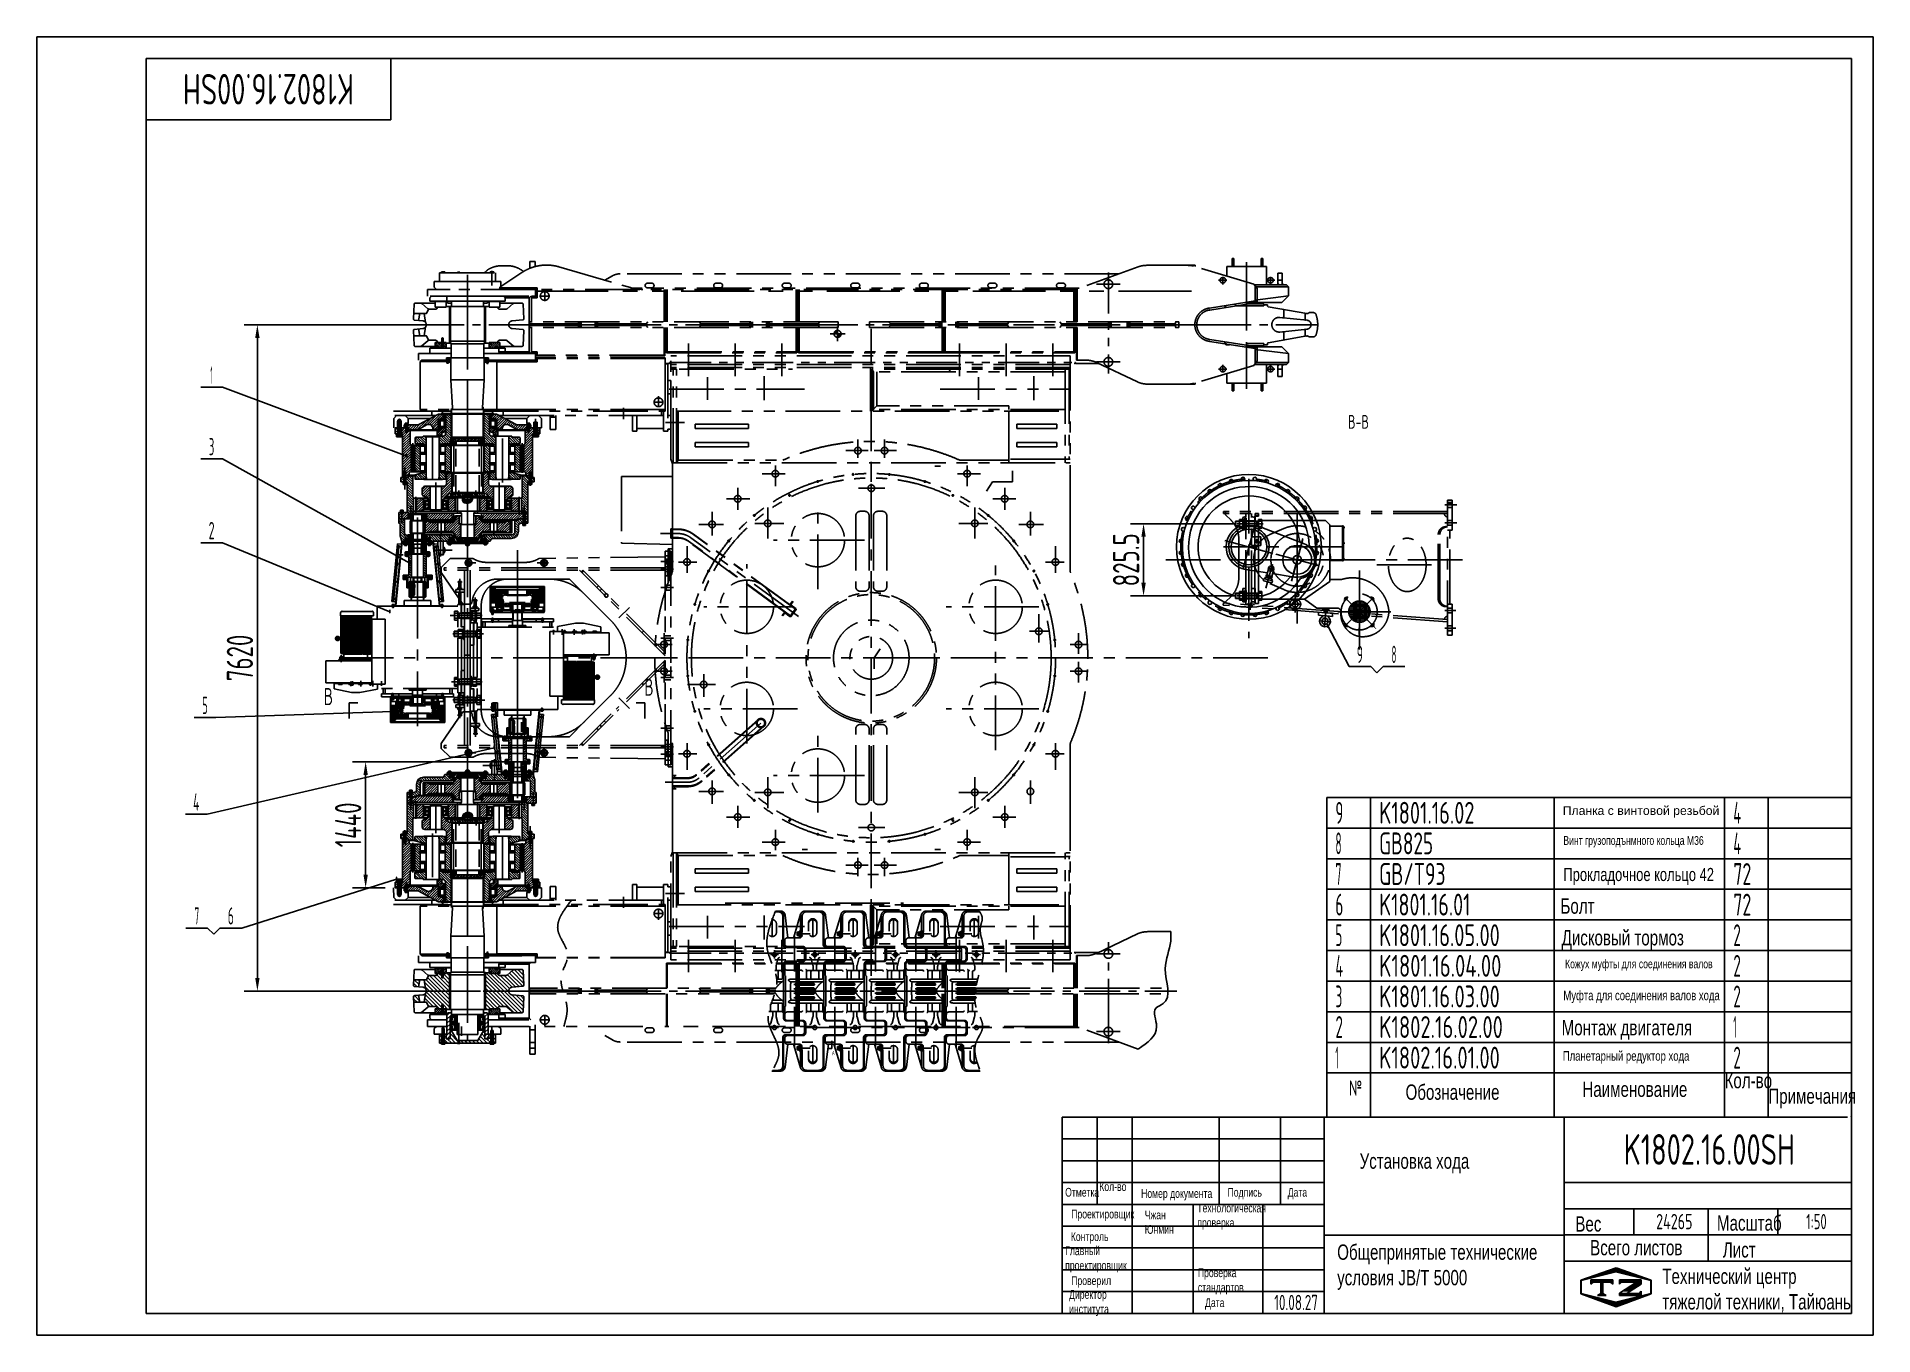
# Model space of a CAD drawing. Header units: millimetres. Extents: x 0 to 21000, y 0 to 14850.
import ezdxf
from ezdxf.enums import TextEntityAlignment as Align

# ---------------------------------------------------------------- set-up
doc = ezdxf.new("R2010")
doc.units = ezdxf.units.MM
doc.header["$LTSCALE"] = 500
for name, pattern in [('F', [0.75, 0.5, -0.25]), ('G', [2, 1.25, -0.25, 0.25, -0.25]), ('K', [2.5, 1.25, -0.25, 0.25, -0.25, 0.25, -0.25])]:
    doc.linetypes.add(name, pattern=pattern)
for name, color, linetype in [('01', 7, 'Continuous'), ('02', 1, 'Continuous'), ('04', 2, 'F'), ('05', 4, 'G'), ('07', 6, 'K'), ('08', 1, 'Continuous'), ('10', 1, 'Continuous'), ('11', 3, 'Continuous'), ('INTE_THICK', 7, 'Continuous'), ('ITEM', 7, 'Continuous'), ('LINE_PART', 7, 'Continuous'), ('SMPEN_THICK', 7, 'Continuous'), ('THICK', 7, 'Continuous'), ('THIN', 1, 'Continuous')]:
    doc.layers.add(name, color=color, linetype=linetype)
doc.styles.get("Standard").update_dxf_attribs({"font": 'isocp', "width": 0.707, "bigfont": 'intecad.shx'})
doc.dimstyles.new('INTE', dxfattribs={"dimscale": 50, "dimtxt": 6, "dimasz": 3, "dimexe": 3, "dimexo": 0, "dimgap": 1, "dimtad": 1, "dimdec": 1, "dimdsep": 46, "dimtxsty": 'Standard', "dimcen": 0, "dimclrd": 1, "dimclre": 1, "dimclrt": 3, "dimaunit": 1, "dimadec": 0, "dimazin": 0, "dimtfac": 1, "dimtdec": 1, "dimtmove": 0, "dimatfit": 0, "dimfxl": 1, "dimarcsym": 0})
pattern_1 = [(315, (-4234.459, 16441.764), (14.14214, 14.14214), [])]
pattern_2 = [(45, (-4234.459, 16441.764), (-14.14214, 14.14214), [])]
pattern_3 = [(135, (-7977.2564, 11116.509), (-3.535534, -3.535534), [])]
pattern_4 = [(45, (-7977.256, 11116.509), (-10.606602, 10.606602), [])]
pattern_5 = [(135, (-7977.256, 11116.51), (-14.142136, -14.142136), [])]
pattern_6 = [(45, (-7977.256, 11116.51), (-14.142136, 14.142136), [])]
pattern_7 = [(135, (-7977.256, 11116.509), (-10.606602, -10.606602), [])]
pattern_8 = [(45, (-7977.25642, 11116.50903), (-0.0707106781, 0.0707106781), [])]
pattern_9 = [(45, (-7977.25642, 11116.50903), (-0.0707106781, 0.0707106781), [])]
pattern_10 = [(45, (-7977.25642, 11115.33403), (-0.0707106781, 0.0707106781), [])]
pattern_11 = [(315, (-6953.2866, 20225.549), (3.535534, 3.535534), [])]
pattern_12 = [(225, (-6953.2866, 20225.549), (3.535534, -3.535534), [])]
pattern_13 = [(45, (-7977.25642, 11115.33403), (-0.0707106781, 0.0707106781), [])]
pattern_14 = [(45, (-6953.2866, 9924.367), (3.535534, -3.535534), [])]
pattern_15 = [(135, (-6953.2866, 9924.367), (3.535534, 3.535534), [])]
pattern_16 = [(225, (-6947.61661, 19674.35427), (0.0707106781, -0.0707106781), [])]
pattern_17 = [(45, (-8701.91642, 11113.50903), (-0.0707106781, 0.0707106781), [])]
pattern_18 = [(315, (348.00177, 19674.35427), (-0.0707106781, -0.0707106781), [])]
pattern_19 = [(135, (-6947.4974, 9713.98791), (0.0707106781, 0.0707106781), [])]
pattern_20 = [(45, (348.12099, 9713.98791), (-0.0707106781, 0.0707106781), [])]
pattern_21 = [(45, (-4234.45896, 16441.7636), (-0.070710678, 0.070710678), [])]
pattern_22 = [(315, (1072.66177, 19674.35427), (-0.0707106781, -0.0707106781), [])]
pattern_23 = [(45, (-7977.25642, 11113.50903), (-0.0707106781, 0.0707106781), [])]
pattern_24 = [(225, (-6222.95661, 19674.35427), (0.0707106781, -0.0707106781), [])]
pattern_25 = [(45, (-4427.3225, 5987.823), (6.735192, -6.735192), [])]
pattern_26 = [(315, (-4427.3225, 5987.8226), (-4.490128, -4.490128), [])]
pattern_27 = [(315, (-4427.3225, 5987.8226), (-2.245064, -2.245064), [])]
pattern_28 = [(135, (-3280.828, 3494.01), (-8.980256, -8.980256), [])]
pattern_29 = [(45, (-4301.674, 3151.807), (-13.47038, 13.47038), [])]

msp = doc.modelspace()

# ---------------------------------------------------------------- texts
at = {"layer": '01', "attachment_point": 1}
for s, insert, char_height, width in [('B-B', (14994.72, 10524.12), 157.5, 1665.105), ('{\\fArial|b0|i0|c204|p34;\\C3;Дисковый тормоз}', (17436.54, 4633.77), 175, 1514.9226), ('{\\fArial|b0|i0|c204|p34;\\C3;Планетарный редуктор хода}', (17449.9, 3249.83), 110, 1593.962), ('{\\fArial|b0|i0|c204|p34;Проектировщик}', (11829, 1436.07), 100, 4.6192), ('{\\fArial|b0|i0|c204|p34;\\C3;Чжан Юнмин}', (12669.69, 1426.84), 100, 4.6192), ('{\\fArial|b0|i0|c204|p34;Лист}', (19279.62, 1064.03), 175, 5.1254), ('{\\fArial|b0|i0|c204|p34;Директор\\Pинститута}', (11805.01, 516.72), 100, 3.2394)]:
    msp.add_mtext(s, dxfattribs=dict(at, insert=insert, char_height=char_height, width=width))
for s, insert, char_height in [('{\\fArial|b0|i0|c204|p34;\\W1;\\C3;Планка с винтовой резьбой}', (17449.57, 6050.56), 100), ('{\\fArial|b0|i0|c204|p34;\\C3;Винт грузоподънмного кольца М36}', (17456.16, 5708.35), 100), ('{\\fArial|b0|i0|c204|p34;\\C3;Прокладочное кольцо 42}', (17456.3, 5344.51), 150), ('{\\fArial|b0|i0|c204|p34;\\C3;Болт}', (17423.36, 4995.72), 175), ('{\\fArial|b0|i0|c204|p34;\\C3;Кожух муфты для соединения валов}', (17476.22, 4297.07), 100), ('{\\fArial|b0|i0|c204|p34;\\C3;Муфта для соединения валов хода}', (17456.46, 3941.7), 110), ('{\\fArial|b0|i0|c204|p34;\\C3;Монтаж двигателя}', (17436.72, 3605.2), 175), ('{\\fArial|b0|i0|c204|p34;Кол-во}', (19300, 3000), 175), ('{\\Fisocp,intecad|c204;№}', (15006.26, 2914.2), 175), ('{\\fArial|b0|i0|c204|p34;Обозначение}', (15651.75, 2868.13), 175), ('{\\fArial|b0|i0|c204|p34;Наименование}', (17673.84, 2901.04), 175), ('{\\fArial|b0|i0|c204|p34;Примечания}', (19800, 2822.02), 175), ('{\\fArial|b0|i0|c204|p34;\\C3;Установка хода}', (15126.58, 2079.34), 175), ('{\\fArial|b0|i0|c204|p34;Отметка}', (11759.71, 1685.29), 100), ('{\\fArial|b0|i0|c204|p34;Кол-во}', (12150, 1750), 100), ('{\\fArial|b0|i0|c204|p34;Подпись}', (13616.62, 1685.29), 100), ('{\\fArial|b0|i0|c204|p34;Дата}', (14304.88, 1685.29), 100), ('{\\fArial|b0|i0|c204|p34;Номер документа}', (12628.12, 1671.45), 100), ('{\\fArial|b0|i0|c204|p34;Технологическая\\Pпроверка}', (13270.18, 1505.3), 100), ('{\\fArial|b0|i0|c204|p34;Вес}', (17593.33, 1361.05), 175), ('{\\fArial|b0|i0|c204|p34;Масштаб}', (19212.98, 1371.29), 175), ('{\\fArial|b0|i0|c204|p34;Контроль}', (11824.38, 1177.62), 100), ('{\\fArial|b0|i0|c204|p34;Всего листов}', (17762.47, 1089.63), 175), ('{\\fArial|b0|i0|c204|p34;Главный\\Pпроектировщик}', (11759.71, 1016.09), 100), ('{\\fArial|b0|i0|c204|p34;Общепринятые технические\\Pусловия \\fArial|b0|i0|c0|p34;JB/T 5000}', (14870.23, 1038.36), 175), ('{\\fArial|b0|i0|c204|p34;Проверил}', (11829, 674.56), 100), ('{\\fArial|b0|i0|c204|p34;Проверка\\Pстандартов}', (13277.32, 764.73), 100), ('{\\fArial|b0|i0|c204|p34;Технический центр\\Pтяжелой техники, Тайюань}', (18587.68, 761.88), 175), ('{\\fArial|b0|i0|c204|p34;Дата}', (13359.04, 422.68), 100)]:
    msp.add_mtext(s, dxfattribs=dict(at, insert=insert, char_height=char_height))
at = {"layer": '02', "width": 0.605172}
for p, p2 in [((4220.16, 10032.83), (4244.16, 10032.83)), ((4255.66, 8809.41), (4279.66, 8809.41)), ((4025.81, 8252.96), (4049.81, 8252.96)), ((14750.14, 8085.79), (14774.14, 8085.79)), ((4053.67, 7114.15), (4077.67, 7114.15)), ((5218.27, 6698.24), (5242.27, 6698.24)), ((4102.59, 5197.39), (4126.59, 5197.39))]:
    msp.add_text('●', height=40, dxfattribs=at).set_placement(p, p2, align=Align.FIT)
at = {"layer": '11', "width": 0.693834}
msp.add_text('K1802.16.00SH', height=350, rotation=180, dxfattribs=at).set_placement((3628.05, 14425), (1671.95, 14425), align=Align.FIT)
at = {"layer": '11'}
for s, height, width, p, p2 in [('1', 197.99, 0.404, (1985.55, 10881.07), (2013.55, 10881.07)), ('3', 197.99, 0.527686, (1968.65, 10063.59), (2030.44, 10063.59)), ('2', 197.99, 0.562593, (1965.57, 9103.67), (2033.52, 9103.67)), ('9', 197.99, 0.579528, (15094, 7687.16), (15165.32, 7687.16)), ('8', 197.99, 0.514182, (15491.08, 7687.16), (15547.07, 7687.16)), ('5', 197.99, 0.527686, (1893.61, 7104.21), (1955.4, 7104.21)), ('4', 197.99, 0.543846, (1788.64, 5999.94), (1858.63, 5999.94)), ('9', 250, 0.579528, (14850, 5850), (14940.06, 5850)), ('K1801.16.02', 250, 0.690207, (15350, 5850), (16439.67, 5850)), ('4', 250, 0.543846, (19400, 5850), (19488.38, 5850)), ('8', 250, 0.514182, (14850, 5500), (14920.7, 5500)), ('GB825', 250, 0.687664, (15350, 5500), (15967.42, 5500)), ('4', 250, 0.543846, (19400, 5500), (19488.38, 5500)), ('7', 250, 0.514182, (14850, 5150), (14920.7, 5150)), ('GB/T93', 250, 0.691199, (15350, 5150), (16109.44, 5150)), ('72', 250, 0.626049, (19400, 5150), (19605.04, 5150)), ('6', 250, 0.600695, (14850, 4800), (14940.05, 4800)), ('K1801.16.01', 250, 0.689486, (15350, 4800), (16393.71, 4800)), ('72', 250, 0.626049, (19400, 4800), (19605.04, 4800)), ('7', 197.99, 0.514182, (1802.19, 4697.02), (1858.18, 4697.02)), ('6', 197.99, 0.600695, (2183.95, 4697.02), (2255.26, 4697.02)), ('5', 250, 0.527686, (14850, 4450), (14928.02, 4450)), ('K1801.16.05.00', 250, 0.69367, (15350, 4450), (16729.67, 4450)), ('2', 250, 0.562593, (19400, 4450), (19485.8, 4450)), ('4', 250, 0.543846, (14850, 4100), (14938.38, 4100)), ('K1801.16.04.00', 250, 0.693836, (15350, 4100), (16747.35, 4100)), ('2', 250, 0.562593, (19400, 4100), (19485.8, 4100)), ('3', 250, 0.527686, (14850, 3750), (14928.02, 3750)), ('K1801.16.03.00', 250, 0.69367, (15350, 3750), (16729.67, 3750)), ('2', 250, 0.562593, (19400, 3750), (19485.8, 3750)), ('2', 250, 0.562593, (14850, 3400), (14935.8, 3400)), ('K1802.16.02.00', 250, 0.693997, (15350, 3400), (16765.02, 3400)), ('1', 250, 0.404, (19400, 3400), (19435.35, 3400)), ('1', 250, 0.404, (14850, 3050), (14885.35, 3050)), ('K1802.16.01.00', 250, 0.69367, (15350, 3050), (16729.67, 3050)), ('2', 250, 0.562593, (19400, 3050), (19485.8, 3050)), ('K1802.16.00SH', 350, 0.693834, (18146.95, 1950), (20103.05, 1950)), ('24265', 175, 0.681768, (18516.72, 1212.5), (18933.28, 1212.5)), ('1:50', 175, 0.655288, (20232.41, 1212.5), (20467.59, 1212.5)), ('10.08.27', 175, 0.642055, (14150, 287.5), (14650, 287.5))]:
    msp.add_text(s, height=height, dxfattribs=dict(at, width=width)).set_placement(p, p2, align=Align.FIT)
at = {"layer": '11', "width": 0.707}
for p in [(3282.43, 7147.18), (6947.85, 7253.77)]:
    msp.add_text('B', height=196, dxfattribs=at).set_placement(p, align=Align.BOTTOM_LEFT)

# ---------------------------------------------------------------- blocks, each defined once
blk = doc.blocks.new('*U208')
at = {"layer": '01'}
for p, q in [((-18, 6), (-18, 0)), ((0, 6), (-18, 6)), ((-18, 0), (0, 0)), ((0, 0), (-3, 6)), ((0, 6), (3, 0)), ((0, 6), (18, 6)), ((18, 0), (0, 0)), ((18, 6), (18, 0))]:
    blk.add_line(p, q, dxfattribs=at)
at = {"layer": '05'}
blk.add_line((0, 8), (0, -2), dxfattribs=at)
blk = doc.blocks.new('*U209')
at = {"layer": '01'}
for p, q in [((-8, 3), (-8, 0)), ((0, 3), (-8, 3)), ((-8, 0), (0, 0)), ((0, 0), (-2, 3)), ((0, 3), (2, 0)), ((0, 3), (8, 3)), ((8, 0), (0, 0)), ((8, 3), (8, 0))]:
    blk.add_line(p, q, dxfattribs=at)
at = {"layer": '05'}
blk.add_line((0, 5), (0, -2), dxfattribs=at)
blk = doc.blocks.new('*U207')
at = {"layer": '01'}
for p, q in [((-18, 6), (-18, 0)), ((0, 6), (-18, 6)), ((-18, 0), (0, 0)), ((0, 0), (-3, 6)), ((0, 6), (3, 0)), ((0, 6), (18, 6)), ((18, 0), (0, 0)), ((18, 6), (18, 0))]:
    blk.add_line(p, q, dxfattribs=at)
at = {"layer": '05'}
blk.add_line((0, 8), (0, -2), dxfattribs=at)
blk = doc.blocks.new('*U205', base_point=(-3576, 5317))
at = {"layer": '01'}
for p, q in [((-3568, 5284), (-3584, 5284)), ((-3582, 5317), (-3582, 5277)), ((-3569, 5277), (-3582, 5277)), ((-3582, 5277), (-3576, 5273)), ((-3569, 5277), (-3576, 5273)), ((-3569, 5317), (-3569, 5277))]:
    blk.add_line(p, q, dxfattribs=at)
at = {"layer": '02'}
for p, q in [((-3584, 5317), (-3584, 5284)), ((-3568, 5317), (-3568, 5284))]:
    blk.add_line(p, q, dxfattribs=at)
blk = doc.blocks.new('*U206')
at = {"layer": '01'}
for p, q in [((-15, 5), (-15, 0)), ((0, 5), (-15, 5)), ((-15, 0), (0, 0)), ((0, 0), (-3, 5)), ((0, 5), (3, 0)), ((0, 5), (15, 5)), ((15, 0), (0, 0)), ((15, 5), (15, 0))]:
    blk.add_line(p, q, dxfattribs=at)
at = {"layer": '05'}
blk.add_line((0, 7), (0, -2), dxfattribs=at)
blk = doc.blocks.new('FDSDSDFG')
at = {"layer": '02', "linetype": 'Continuous'}
h = blk.add_hatch(dxfattribs=at)
h.set_pattern_fill('_USER', color=1, scale=20, angle=45, style=0, pattern_type=0)
h.set_pattern_definition(pattern_6)
h.paths.add_polyline_path([(-3658, 15147, -0.414214), (-3638, 15167), (-3615, 15167), (-3615, 15227), (-3634, 15238), (-3636, 15238), (-3636, 15209), (-3636, 15203), (-3638, 15203), (-3638, 15196), (-3644, 15193), (-3650, 15196), (-3650, 15203), (-3652, 15203), (-3652, 15236), (-3652, 15238), (-3674, 15238), (-3687, 15238), (-3709, 15177), (-3709, 15043, -0.414214), (-3719, 15033), (-3724, 15033), (-3724, 15014), (-3658, 14987)])
h.paths.add_polyline_path([(-3724, 15014), (-3724, 14983), (-3701, 14983), (-3689, 14983), (-3689, 14999)])
h.paths.add_polyline_path([(-3247, 15166), (-3247, 15238), (-3366, 15238), (-3366, 15209), (-3366, 15203), (-3368, 15203), (-3368, 15196), (-3374, 15193), (-3380, 15196), (-3380, 15203), (-3382, 15203), (-3382, 15236), (-3382, 15238), (-3386, 15238), (-3403, 15202), (-3403, 15166)])
h.paths.add_polyline_path([(-3114, 15166), (-3114, 15238), (-3133, 15238), (-3133, 15210), (-3133, 15203), (-3135, 15203), (-3135, 15196), (-3141, 15192), (-3148, 15196), (-3148, 15203), (-3149, 15203), (-3149, 15226), (-3149, 15238), (-3247, 15238), (-3247, 15166)])
h.paths.add_polyline_path([(-2512, 15166), (-2477, 15207), (-2647, 15207, -0.414214), (-2677, 15237), (-2677, 15238), (-2726, 15238), (-2726, 15210), (-2726, 15203), (-2727, 15203), (-2727, 15196), (-2734, 15192), (-2740, 15196), (-2740, 15203), (-2742, 15203), (-2742, 15226), (-2742, 15238), (-2753, 15238), (-2761, 15228), (-2761, 15166)])
h.paths.add_polyline_path([(-2395, 15126), (-2395, 15060), (-2355, 15097), (-2355, 15127, 0.414214), (-2435, 15207), (-2477, 15207), (-2512, 15166), (-2435, 15166, -0.414214)])
h.paths.add_polyline_path([(-2355, 15063), (-2355, 15097), (-2395, 15060), (-2395, 14998), (-2354, 14998), (-2354, 14983), (-2338, 14983), (-2302, 15008), (-2302, 15033), (-2306, 15033), (-2325, 15033, -0.414214)])
h.paths.add_polyline_path([(-2338, 14983), (-2302, 14983), (-2302, 15008)])
h.paths.add_polyline_path([(-3620, 15216), (-3605, 15216), (-3605, 15236), (-3620, 15236)], flags=9)
h.paths.add_polyline_path([(-3690, 15095), (-3674, 15095), (-3674, 15115), (-3690, 15115)], flags=24)
h.paths.add_polyline_path([(-2724, 15230), (-2709, 15230), (-2709, 15250), (-2724, 15250)], flags=9)
h.paths.add_polyline_path([(-2770, 15217), (-2755, 15217), (-2755, 15237), (-2770, 15237)], flags=9)
h.paths.add_polyline_path([(-2351, 14971), (-2336, 14971), (-2336, 14990), (-2351, 14990)], flags=9)
h = blk.add_hatch(dxfattribs=at)
h.set_pattern_fill('_USER', color=1, scale=15, angle=135, style=0, pattern_type=0)
h.set_pattern_definition(pattern_7)
h.paths.add_polyline_path([(-3653, 15273), (-3674, 15273), (-3674, 15263), (-3653, 15250)])
h.paths.add_polyline_path([(-3674, 15239), (-3653, 15239), (-3653, 15250), (-3674, 15263)])
h.paths.add_polyline_path([(-3365, 15240), (-3344, 15240), (-3344, 15273), (-3365, 15273)])
at = {"layer": '02'}
h = blk.add_hatch(dxfattribs=at)
h.set_pattern_fill('_USER', color=256, scale=0.1, angle=45, style=0, pattern_type=0)
h.set_pattern_definition(pattern_10)
h.paths.add_polyline_path([(-3653, 15239), (-3674, 15239), (-3674, 15238), (-3653, 15238)])
h.paths.add_polyline_path([(-3615, 15239), (-3635, 15239), (-3635, 15238), (-3615, 15238)])
at = {"layer": '02', "linetype": 'Continuous'}
h = blk.add_hatch(dxfattribs=at)
h.set_pattern_fill('_USER', color=1, scale=15, angle=135, style=0, pattern_type=0)
h.set_pattern_definition(pattern_7)
h.paths.add_polyline_path([(-3617, 15258), (-3617, 15273), (-3635, 15273), (-3635, 15239), (-3634, 15239), (-3615, 15239), (-3615, 15228), (-3611, 15228), (-3611, 15223), (-3615, 15223), (-3615, 15217), (-3600, 15217), (-3600, 15219, -0.403895), (-3592, 15227), (-3571, 15227), (-3571, 15240), (-3570, 15240), (-3584, 15258)])
h.paths.add_polyline_path([(-3570, 15240), (-3561, 15240), (-3561, 15258), (-3584, 15258)])
h.paths.add_polyline_path([(-3620, 15216), (-3605, 15216), (-3605, 15236), (-3620, 15236)], flags=9)
h.paths.add_polyline_path([(-3605, 15233), (-3590, 15233), (-3590, 15253), (-3605, 15253)], flags=24)
h.paths.add_polyline_path([(-3572, 15224), (-3557, 15224), (-3557, 15243), (-3572, 15243)], flags=9)
at = {"layer": '02'}
h = blk.add_hatch(dxfattribs=at)
h.set_pattern_fill('_USER', color=256, scale=0.1, angle=45, style=0, pattern_type=0)
h.set_pattern_definition(pattern_9)
edge = h.paths.add_edge_path()
edge.add_ellipse((-3613, 15225), major_axis=(0, 2.5), ratio=0.8, start_angle=180, end_angle=270)
edge.add_ellipse((-3613, 15225), major_axis=(0, 2.5), ratio=0.8, start_angle=270, end_angle=360)
edge.add_ellipse((-3613, 15225), major_axis=(0, 2.5), ratio=0.8, start_angle=0, end_angle=90)
edge.add_ellipse((-3613, 15225), major_axis=(0, 2.5), ratio=0.8, start_angle=90, end_angle=180)
at = {"layer": '02', "ltscale": 0.8}
h = blk.add_hatch(dxfattribs=at)
h.set_pattern_fill('_USER', color=256, scale=5, angle=135, style=0, pattern_type=0)
h.set_pattern_definition([(45, (-6949.7866, 9919.367), (3.535534, -3.535534), [])])
h.paths.add_polyline_path([(-3427, 15217), (-3403, 15217), (-3403, 15166), (-3415, 15166)])
h.paths.add_polyline_path([(-3615, 15217), (-3591, 15217), (-3603, 15166), (-3615, 15166)])
at = {"layer": '02', "linetype": 'Continuous', "ltscale": 0.8}
h = blk.add_hatch(dxfattribs=at)
h.set_pattern_fill('_USER', color=1, scale=5, angle=45, style=0, pattern_type=0)
h.set_pattern_definition([(135, (-6949.7866, 9919.367), (3.535534, 3.535534), [])])
h.paths.add_polyline_path([(-3458, 15217), (-3443, 15217), (-3443, 15207), (-3446, 15207), (-3441, 15170), (-3433, 15172), (-3433, 15150), (-3458, 15150)])
h.paths.add_polyline_path([(-3560, 15150), (-3585, 15150), (-3585, 15172), (-3577, 15170), (-3572, 15207), (-3575, 15207), (-3575, 15217), (-3560, 15217)])
at = {"layer": '02'}
h = blk.add_hatch(dxfattribs=at)
h.set_pattern_fill('_USER', color=256, scale=20, angle=135, style=0, pattern_type=0)
h.set_pattern_definition(pattern_5)
h.paths.add_polyline_path([(-3456, 15258), (-3456, 15240), (-3446, 15240), (-3446, 15227), (-3426, 15227, -0.414214), (-3418, 15219), (-3418, 15217), (-3403, 15217), (-3403, 15223), (-3407, 15223), (-3407, 15228), (-3403, 15228), (-3403, 15238), (-3386, 15238), (-3383, 15246), (-3383, 15273), (-3401, 15273), (-3401, 15258)])
h.paths.add_polyline_path([(-3403, 15233), (-3388, 15233), (-3388, 15253), (-3403, 15253)], flags=24)
h = blk.add_hatch(dxfattribs=at)
h.set_pattern_fill('_USER', color=256, scale=20, angle=135, style=0, pattern_type=0)
h.set_pattern_definition(pattern_5)
h.paths.add_polyline_path([(-3277, 15127), (-3364, 15127, -0.414214), (-3379, 15142), (-3422, 15142), (-3422, 15008), (-3379, 15008, -0.414214), (-3364, 15023), (-3277, 15023)])
h.paths.add_polyline_path([(-3018, 15202), (-3076, 15202), (-3076, 15162), (-3092, 15162), (-3092, 15157, -0.414214), (-3122, 15127), (-3197, 15127), (-3197, 15023), (-3122, 15023, -0.414214), (-3092, 14993), (-3092, 14987), (-3076, 14987), (-3076, 14984), (-3076, 14948), (-3032, 14948), (-3032, 15043), (-3018, 15043)])
h.paths.add_polyline_path([(-2678, 15127), (-2752, 15127, -0.414214), (-2782, 15157), (-2782, 15162), (-2799, 15162), (-2799, 15199), (-2799, 15202), (-2856, 15202), (-2856, 15043), (-2842, 15043), (-2842, 14948), (-2799, 14948), (-2799, 14987), (-2782, 14987), (-2782, 14993, -0.414214), (-2752, 15023), (-2678, 15023)])
h.paths.add_polyline_path([(-2449, 15142), (-2496, 15142, -0.424013), (-2511, 15127), (-2598, 15127), (-2598, 15023), (-2511, 15023, -0.424013), (-2496, 15007), (-2453, 15007), (-2449, 15011)])
h.paths.add_polyline_path([(-2566, 15055), (-2566, 15095), (-2530, 15095), (-2530, 15055)], flags=24)
h.paths.add_polyline_path([(-2573, 15095), (-2558, 15095), (-2558, 15115), (-2573, 15115)], flags=24)
h = blk.add_hatch(dxfattribs=at)
h.set_pattern_fill('_USER', color=256, scale=0.1, angle=45, style=0, pattern_type=0)
h.set_pattern_definition(pattern_9)
edge = h.paths.add_edge_path()
edge.add_ellipse((-3405, 15225), major_axis=(0, 2.5), ratio=0.8, start_angle=180, end_angle=270)
edge.add_ellipse((-3405, 15225), major_axis=(0, 2.5), ratio=0.8, start_angle=270, end_angle=360)
edge.add_ellipse((-3405, 15225), major_axis=(0, 2.5), ratio=0.8, start_angle=0, end_angle=90)
edge.add_ellipse((-3405, 15225), major_axis=(0, 2.5), ratio=0.8, start_angle=90, end_angle=180)
h = blk.add_hatch(dxfattribs=at)
h.set_pattern_fill('_USER', color=256, scale=0.1, angle=45, style=0, pattern_type=0)
h.set_pattern_definition(pattern_10)
h.paths.add_polyline_path([(-3383, 15238), (-3383, 15240), (-3403, 15240), (-3403, 15238)])
h.paths.add_polyline_path([(-3344, 15238), (-3344, 15240), (-3365, 15240), (-3365, 15238)])
h = blk.add_hatch(dxfattribs=at)
h.set_pattern_fill('_USER', color=256, scale=10, angle=135, style=0, pattern_type=0)
h.set_pattern_definition([(135, (-7977.256, 11116.509), (-7.071068, -7.071068), [])])
h.paths.add_polyline_path([(-3150, 15263), (-3153, 15263), (-3169, 15263), (-3169, 15240), (-3150, 15240)])
h.paths.add_polyline_path([(-3099, 15263), (-3132, 15263), (-3132, 15240), (-3114, 15240), (-3114, 15228), (-3109, 15228), (-3109, 15222), (-3114, 15222), (-3114, 15199), (-3101, 15199), (-3093, 15212)])
h.paths.add_polyline_path([(-3099, 15263), (-3093, 15212), (-3073, 15247), (-2958, 15247), (-2958, 15251), (-2958, 15263)])
h.paths.add_polyline_path([(-2834, 15263), (-2897, 15263), (-2896, 15247), (-2836, 15247)])
h.paths.add_polyline_path([(-2743, 15263), (-2746, 15263), (-2834, 15263), (-2836, 15247), (-2802, 15247), (-2774, 15199), (-2761, 15199), (-2761, 15202), (-2761, 15222), (-2766, 15222), (-2766, 15227), (-2766, 15227, -0.398235), (-2762, 15227), (-2761, 15228), (-2761, 15240), (-2752, 15240), (-2743, 15250)])
h.paths.add_polyline_path([(-2706, 15263), (-2725, 15263), (-2725, 15240), (-2706, 15240)])
h.paths.add_polyline_path([(-3025, 15240), (-3010, 15240), (-3010, 15260), (-3025, 15260)], flags=25)
h.paths.add_polyline_path([(-2770, 15217), (-2755, 15217), (-2755, 15237), (-2770, 15237)], flags=24)
h.paths.add_polyline_path([(-2724, 15230), (-2709, 15230), (-2709, 15250), (-2724, 15250)], flags=9)
h = blk.add_hatch(dxfattribs=at)
h.set_pattern_fill('_USER', color=256, scale=0.1, angle=45, style=0, pattern_type=0)
h.set_pattern_definition(pattern_13)
h.paths.add_polyline_path([(-3150, 15240), (-3169, 15240), (-3169, 15238), (-3150, 15238)])
h.paths.add_polyline_path([(-3114, 15240), (-3132, 15240), (-3132, 15238), (-3114, 15238)])
h = blk.add_hatch(dxfattribs=at)
h.set_pattern_fill('_USER', color=256, scale=0.1, angle=45, style=0, pattern_type=0)
h.set_pattern_definition(pattern_9)
h.paths.add_polyline_path([(-3114, 15227), (-3114, 15224, 3.592885)])
at = {"layer": '02', "ltscale": 0.8}
h = blk.add_hatch(dxfattribs=at)
h.set_pattern_fill('_USER', color=256, scale=5, angle=135, style=0, pattern_type=0)
h.set_pattern_definition(pattern_11)
h.paths.add_polyline_path([(-3114, 15167), (-3110, 15167), (-3107, 15176), (-3098, 15194), (-3093, 15192), (-3090, 15199), (-3113, 15199, 0.414214), (-3114, 15198)])
h = blk.add_hatch(dxfattribs=at)
h.set_pattern_fill('_USER', color=256, scale=5, angle=45, style=0, pattern_type=0)
h.set_pattern_definition(pattern_12)
h.paths.add_polyline_path([(-3095, 15169), (-3086, 15188), (-3093, 15192), (-3090, 15199), (-3076, 15199), (-3076, 15162), (-3095, 15162)])
at = {"layer": '02'}
h = blk.add_hatch(dxfattribs=at)
h.set_pattern_fill('_USER', color=256, scale=15, angle=45, style=0, pattern_type=0)
h.set_pattern_definition(pattern_4)
h.paths.add_polyline_path([(-3064, 15202), (-3040, 15202), (-3040, 15226), (-3057, 15226), (-3064, 15226)])
h.paths.add_polyline_path([(-2949, 15202), (-2949, 15226), (-3040, 15226), (-3040, 15202)])
h.paths.add_polyline_path([(-2835, 15226), (-2851, 15226), (-2895, 15226), (-2894, 15202), (-2835, 15202)])
h.paths.add_polyline_path([(-2894, 15202), (-2895, 15226), (-2896, 15226), (-2925, 15226), (-2925, 15202)])
h.paths.add_polyline_path([(-2811, 15202), (-2811, 15226), (-2835, 15226), (-2835, 15202)])
at = {"layer": '02', "ltscale": 0.8}
h = blk.add_hatch(dxfattribs=at)
h.set_pattern_fill('_USER', color=256, angle=45, style=0, pattern_type=0)
h.set_pattern_definition([(45, (-29399.6477, 10570.5352), (-0.70710678, 0.70710678), [])])
h.paths.add_polyline_path([(-3030, 15233), (-3040, 15233), (-3040, 15231), (-3030, 15231)])
h.paths.add_polyline_path([(-3024, 15233), (-3030, 15233), (-3030, 15231), (-3024, 15231)])
h.paths.add_polyline_path([(-2937, 15233), (-3024, 15233), (-3024, 15231), (-2937, 15231)])
h.paths.add_polyline_path([(-2851, 15233), (-2937, 15233), (-2937, 15231), (-2851, 15231)])
h.paths.add_polyline_path([(-2845, 15233), (-2851, 15233), (-2851, 15231), (-2845, 15231)])
h.paths.add_polyline_path([(-2835, 15233), (-2845, 15233), (-2845, 15231), (-2835, 15231)])
h = blk.add_hatch(dxfattribs=at)
h.set_pattern_fill('_USER', color=256, scale=5, angle=45, style=0, pattern_type=0)
h.set_pattern_definition(pattern_12)
h.paths.add_polyline_path([(-2799, 15162), (-2780, 15162), (-2780, 15169), (-2789, 15188), (-2781, 15192), (-2785, 15199), (-2799, 15199)])
h = blk.add_hatch(dxfattribs=at)
h.set_pattern_fill('_USER', color=256, scale=5, angle=135, style=0, pattern_type=0)
h.set_pattern_definition(pattern_11)
h.paths.add_polyline_path([(-2768, 15176), (-2765, 15167), (-2761, 15167), (-2761, 15198, 0.414214), (-2762, 15199), (-2785, 15199), (-2781, 15192), (-2777, 15194)])
at = {"layer": '02'}
h = blk.add_hatch(dxfattribs=at)
h.set_pattern_fill('_USER', color=256, scale=0.1, angle=45, style=0, pattern_type=0)
h.set_pattern_definition(pattern_9)
h.paths.add_polyline_path([(-2761, 15227, 3.592885), (-2761, 15224)])
h = blk.add_hatch(dxfattribs=at)
h.set_pattern_fill('_USER', color=256, scale=0.1, angle=45, style=0, pattern_type=0)
h.set_pattern_definition(pattern_13)
h.paths.add_polyline_path([(-2743, 15240), (-2761, 15240), (-2761, 15238), (-2743, 15238)])
h.paths.add_polyline_path([(-2706, 15240), (-2725, 15240), (-2725, 15238), (-2706, 15238)])
h = blk.add_hatch(dxfattribs=at)
h.set_pattern_fill('_USER', color=256, scale=20, angle=135, style=0, pattern_type=0)
h.set_pattern_definition(pattern_5)
h.paths.add_polyline_path([(-3689, 14952), (-3724, 14971), (-3724, 14909), (-3689, 14909), (-3689, 14911)])
h.paths.add_polyline_path([(-3689, 14983), (-3701, 14983), (-3724, 14983), (-3724, 14971), (-3689, 14952)])
h.paths.add_polyline_path([(-3615, 14983), (-3671, 14983), (-3671, 14977), (-3675, 14977, -0.043716), (-3675, 14977), (-3679, 14977), (-3679, 14983), (-3689, 14983), (-3689, 14952), (-3608, 14909), (-3608, 14924), (-3596, 14924), (-3596, 14933), (-3615, 14933)])
h.paths.add_polyline_path([(-3689, 14952), (-3689, 14909), (-3674, 14909), (-3672, 14909), (-3608, 14909), (-3608, 14909)])
h.paths.add_polyline_path([(-3663, 14930), (-3663, 15003), (-3627, 15003), (-3627, 14930)], flags=9)
h = blk.add_hatch(dxfattribs=at)
h.set_pattern_fill('_USER', color=256, scale=20, angle=45, style=0, pattern_type=0)
h.set_pattern_definition(pattern_6)
h.paths.add_polyline_path([(-3554, 14881), (-3608, 14909), (-3608, 14909), (-3608, 14908), (-3627, 14908), (-3627, 14685), (-3563, 14669), (-3563, 14729, -0.289261), (-3554, 14743)])
h.paths.add_polyline_path([(-3562, 14924), (-3584, 14924), (-3584, 14897), (-3554, 14881), (-3554, 14895, -0.286757), (-3562, 14909)])
h.paths.add_polyline_path([(-3584, 14924), (-3597, 14924), (-3597, 14920), (-3604, 14920), (-3604, 14924), (-3608, 14924), (-3608, 14909), (-3584, 14897)])
h.paths.add_polyline_path([(-3563, 14669), (-3627, 14685), (-3627, 14558), (-3641, 14558), (-3641, 14508), (-3617, 14508), (-3617, 14489), (-3563, 14489)])
h.paths.add_polyline_path([(-3667, 14558), (-3699, 14558), (-3699, 14508), (-3667, 14508)])
h.paths.add_polyline_path([(-2247, 14892), (-2321, 14863), (-2321, 14781), (-2247, 14773)])
h.paths.add_polyline_path([(-2290, 14893), (-2298, 14898), (-2298, 14903), (-2300, 14903), (-2300, 14924), (-2302, 14924), (-2302, 14919), (-2309, 14919), (-2309, 14924), (-2312, 14924), (-2312, 14909, -0.286757), (-2321, 14895), (-2321, 14863), (-2290, 14875)])
h.paths.add_polyline_path([(-2247, 14908), (-2267, 14908), (-2267, 14924), (-2280, 14924), (-2280, 14903), (-2282, 14903), (-2282, 14898), (-2290, 14893), (-2290, 14875), (-2247, 14892)])
h.paths.add_polyline_path([(-2247, 14773), (-2321, 14781), (-2321, 14743, -0.289261), (-2312, 14729), (-2312, 14642), (-2247, 14635)])
h.paths.add_polyline_path([(-2247, 14635), (-2312, 14642), (-2312, 14515), (-2258, 14504), (-2258, 14508), (-2234, 14508), (-2234, 14558), (-2239, 14558), (-2247, 14558)])
h.paths.add_polyline_path([(-2258, 14504), (-2312, 14515), (-2312, 14489), (-2258, 14489)])
h.paths.add_polyline_path([(-2176, 14558), (-2208, 14558), (-2208, 14508), (-2176, 14508)])
h.paths.add_polyline_path([(-2288, 14812), (-2273, 14812), (-2273, 14831), (-2288, 14831)], flags=24)
h = blk.add_hatch(dxfattribs=at)
h.set_pattern_fill('_USER', color=256, scale=0.1, angle=45, style=0, pattern_type=0)
h.set_pattern_definition(pattern_9)
h.paths.add_polyline_path([(-3678, 14980, 0.388847), (-3675, 14977), (-3675, 14977, 0.388847), (-3672, 14980, 1)])
at = {"layer": '02', "ltscale": 0.8}
h = blk.add_hatch(dxfattribs=at)
h.set_pattern_fill('_USER', color=256, scale=5, angle=135, style=0, pattern_type=0)
h.set_pattern_definition([(45, (-6949.7866, 9920.367), (3.535534, -3.535534), [])])
h.paths.add_polyline_path([(-3415, 14983), (-3403, 14983), (-3403, 14933), (-3427, 14933)])
h.paths.add_polyline_path([(-3615, 14983), (-3603, 14983), (-3591, 14933), (-3615, 14933)])
at = {"layer": '02'}
h = blk.add_hatch(dxfattribs=at)
h.set_pattern_fill('_USER', color=256, scale=0.1, angle=45, style=0, pattern_type=0)
h.set_pattern_definition(pattern_9)
h.paths.add_polyline_path([(-3597, 14924), (-3604, 14924), (-3604, 14920), (-3597, 14920)])
at = {"layer": '02', "ltscale": 0.8}
h = blk.add_hatch(dxfattribs=at)
h.set_pattern_fill('_USER', color=256, scale=5, angle=45, style=0, pattern_type=0)
h.set_pattern_definition([(135, (-6949.7866, 9920.367), (3.535534, 3.535534), [])])
h.paths.add_polyline_path([(-3458, 15000), (-3433, 15000), (-3433, 14978), (-3441, 14980), (-3446, 14943), (-3443, 14943), (-3443, 14933), (-3458, 14933)])
h.paths.add_polyline_path([(-3577, 14980), (-3585, 14978), (-3585, 15000), (-3560, 15000), (-3560, 14933), (-3575, 14933), (-3575, 14943), (-3572, 14943)])
at = {"layer": '02'}
h = blk.add_hatch(dxfattribs=at)
h.set_pattern_fill('_USER', color=256, scale=20, angle=135, style=0, pattern_type=0)
h.set_pattern_definition(pattern_5)
h.paths.add_polyline_path([(-2300, 14983), (-2338, 14983), (-2338, 14977), (-2342, 14977, -0.043716), (-2342, 14977), (-2346, 14977), (-2346, 14983), (-2354, 14983), (-2354, 14993), (-2761, 14993), (-2761, 14951), (-2776, 14951), (-2776, 14918), (-2342, 14918), (-2300, 14941)])
h.paths.add_polyline_path([(-2247, 14970), (-2280, 14952), (-2280, 14924), (-2267, 14924), (-2267, 14909), (-2247, 14909)])
h.paths.add_polyline_path([(-2247, 14970), (-2247, 14983), (-2280, 14983), (-2280, 14952)])
h.paths.add_polyline_path([(-3099, 14951), (-3114, 14951), (-3114, 14993), (-3403, 14993), (-3403, 14933), (-3422, 14933), (-3422, 14918), (-3099, 14918)])
h.paths.add_polyline_path([(-2565, 14893), (-2565, 14940), (-2529, 14940), (-2529, 14893)], flags=9)
h.paths.add_polyline_path([(-2717, 14907), (-2717, 14938), (-2681, 14938), (-2681, 14907)], flags=9)
h.paths.add_polyline_path([(-2500, 14962), (-2485, 14962), (-2485, 14982), (-2500, 14982)], flags=24)
h.paths.add_polyline_path([(-2351, 14971), (-2336, 14971), (-2336, 14990), (-2351, 14990)], flags=24)
at = {"layer": '02', "ltscale": 0.8}
h = blk.add_hatch(dxfattribs=at)
h.set_pattern_fill('_USER', color=256, scale=5, angle=135, style=0, pattern_type=0)
h.set_pattern_definition(pattern_14)
h.paths.add_polyline_path([(-3114, 14983), (-3110, 14983), (-3107, 14974), (-3098, 14956), (-3093, 14958), (-3090, 14951), (-3113, 14951, -0.414214), (-3114, 14952)])
h = blk.add_hatch(dxfattribs=at)
h.set_pattern_fill('_USER', color=256, scale=5, angle=45, style=0, pattern_type=0)
h.set_pattern_definition(pattern_15)
h.paths.add_polyline_path([(-3095, 14980), (-3086, 14962), (-3093, 14958), (-3090, 14951), (-3076, 14951), (-3076, 14987), (-3095, 14987)])
h = blk.add_hatch(dxfattribs=at)
h.set_pattern_fill('_USER', color=256, scale=5, angle=45, style=0, pattern_type=0)
h.set_pattern_definition(pattern_15)
h.paths.add_polyline_path([(-2799, 14987), (-2780, 14987), (-2780, 14980), (-2789, 14962), (-2781, 14958), (-2785, 14951), (-2799, 14951)])
h = blk.add_hatch(dxfattribs=at)
h.set_pattern_fill('_USER', color=256, scale=5, angle=135, style=0, pattern_type=0)
h.set_pattern_definition(pattern_14)
h.paths.add_polyline_path([(-2768, 14974), (-2765, 14983), (-2761, 14983), (-2761, 14952, -0.414214), (-2762, 14951), (-2785, 14951), (-2781, 14958), (-2777, 14956)])
at = {"layer": '02'}
h = blk.add_hatch(dxfattribs=at)
h.set_pattern_fill('_USER', color=256, scale=0.1, angle=45, style=0, pattern_type=0)
h.set_pattern_definition(pattern_9)
h.paths.add_polyline_path([(-2345, 14980, 0.388847), (-2342, 14977), (-2342, 14977, 0.388847), (-2339, 14980, 1)])
h = blk.add_hatch(dxfattribs=at)
h.set_pattern_fill('_USER', color=256, scale=0.1, angle=45, style=0, pattern_type=0)
h.set_pattern_definition(pattern_9)
h.paths.add_polyline_path([(-2302, 14924), (-2309, 14924), (-2309, 14919), (-2302, 14919)])
at = {"layer": '02', "linetype": 'Continuous'}
h = blk.add_hatch(dxfattribs=at)
h.set_pattern_fill('_USER', color=1, scale=20, angle=45, style=0, pattern_type=0)
h.set_pattern_definition(pattern_6)
h.paths.add_polyline_path([(-2279, 14983), (-2247, 14983), (-2247, 15033), (-2279, 15033)])
h = blk.add_hatch(dxfattribs=at)
h.set_pattern_fill('_USER', color=1, scale=20, angle=135, style=0, pattern_type=0)
h.set_pattern_definition(pattern_5)
h.paths.add_polyline_path([(-3519, 14744), (-3440, 14744), (-3440, 14769), (-3446, 14769), (-3446, 14772), (-3440, 14772), (-3440, 14821), (-3440, 14865), (-3446, 14865), (-3446, 14868), (-3440, 14868), (-3440, 14894), (-3519, 14894)])
h.paths.add_polyline_path([(-3079, 14894), (-3160, 14894), (-3160, 14868), (-3154, 14868), (-3154, 14865), (-3160, 14865), (-3160, 14819), (-3160, 14772), (-3154, 14772), (-3154, 14769), (-3160, 14769), (-3160, 14744), (-3079, 14744)])
h = blk.add_hatch(dxfattribs=at)
h.set_pattern_fill('_USER', color=1, scale=20, angle=135, style=0, pattern_type=0)
h.set_pattern_definition(pattern_5)
h.paths.add_polyline_path([(-3365, 14771), (-3372, 14772), (-3377, 14772), (-3377, 14767, -0.414214), (-3382, 14762), (-3383, 14762), (-3384, 14762), (-3385, 14762), (-3411, 14729, -0.233965), (-3419, 14725), (-3434, 14725), (-3435, 14725, 0.33257), (-3455, 14696), (-3455, 14640, 0.122957), (-3452, 14626), (-3373, 14618), (-3365, 14618)])
h.paths.add_polyline_path([(-3452, 14626, 0.277141), (-3425, 14610), (-3375, 14610), (-3375, 14619)])
h.paths.add_polyline_path([(-3116, 14691), (-3138, 14691, -0.23379), (-3154, 14699), (-3177, 14725, -0.233965), (-3193, 14733), (-3198, 14739), (-3235, 14746), (-3235, 14634), (-3235, 14618), (-3224, 14618), (-3224, 14610), (-3216, 14610, -0.414214), (-3176, 14570), (-3176, 14454), (-3120, 14454), (-3116, 14459)])
h.paths.add_polyline_path([(-2640, 14772), (-2653, 14772), (-2653, 14767, -0.414214), (-2658, 14762), (-2660, 14762), (-2682, 14733, -0.233965), (-2698, 14725), (-2721, 14699, -0.234116), (-2737, 14691), (-2759, 14691), (-2759, 14459), (-2754, 14454), (-2699, 14454), (-2699, 14570, -0.414214), (-2659, 14610), (-2651, 14610), (-2651, 14618), (-2640, 14618)])
h.paths.add_polyline_path([(-2419, 14699, 0.311391), (-2439, 14725), (-2441, 14725), (-2456, 14725, -0.233965), (-2464, 14729), (-2490, 14762), (-2491, 14762), (-2492, 14762), (-2493, 14762, -0.414214), (-2498, 14767), (-2498, 14772), (-2510, 14772), (-2510, 14663), (-2419, 14653)])
h.paths.add_polyline_path([(-2419, 14653), (-2510, 14663), (-2510, 14618), (-2500, 14618), (-2500, 14610), (-2449, 14610, 0.414214), (-2419, 14640)])
h.paths.add_polyline_path([(-3375, 14609), (-3360, 14609), (-3360, 14629), (-3375, 14629)], flags=9)
h.paths.add_polyline_path([(-2728, 14592), (-2713, 14592), (-2713, 14612), (-2728, 14612)], flags=24)
at = {"layer": '02'}
h = blk.add_hatch(dxfattribs=at)
h.set_pattern_fill('_USER', color=256, scale=0.1, angle=45, style=0, pattern_type=0)
h.set_pattern_definition(pattern_17)
h.paths.add_polyline_path([(-3446, 14870), (-3446, 14865), (-3440, 14865), (-3440, 14870)])
h.paths.add_polyline_path([(-3440, 14870), (-3440, 14865), (-3431, 14865), (-3431, 14870)])
at = {"layer": '02', "linetype": 'Continuous', "ltscale": 0.8}
h = blk.add_hatch(dxfattribs=at)
h.set_pattern_fill('_USER', color=1, scale=0.1, angle=45, style=0, pattern_type=0)
h.set_pattern_definition(pattern_18)
h.paths.add_polyline_path([(-3436, 14772), (-3436, 14769), (-3446, 14769), (-3446, 14772)])
h = blk.add_hatch(dxfattribs=at)
h.set_pattern_fill('_USER', color=1, scale=0.1, angle=45, style=0, pattern_type=0)
h.set_pattern_definition(pattern_18)
h.paths.add_polyline_path([(-3436, 14772), (-3436, 14769), (-3446, 14769), (-3446, 14772)])
at = {"layer": '02', "linetype": 'Continuous'}
h = blk.add_hatch(dxfattribs=at)
h.set_pattern_fill('_USER', color=1, scale=0.1, angle=135, style=0, pattern_type=0)
h.set_pattern_definition([(135, (-8701.91642, 11117.50903), (-0.0707106781, -0.0707106781), [])])
h.paths.add_polyline_path([(-3374, 14874), (-3374, 14869), (-3365, 14869), (-3365, 14874)])
h.paths.add_polyline_path([(-3365, 14869), (-3360, 14869), (-3360, 14874), (-3365, 14874)])
at = {"layer": '02'}
h = blk.add_hatch(dxfattribs=at)
h.set_pattern_fill('_USER', color=256, scale=3, angle=135, style=0, pattern_type=0)
h.set_pattern_definition([(135, (-8701.9164, 11116.509), (-2.1213203, -2.1213203), [])])
h.paths.add_polyline_path([(-3373, 14868), (-3373, 14865), (-3365, 14865), (-3365, 14868)])
at = {"layer": '02', "linetype": 'Continuous'}
h = blk.add_hatch(dxfattribs=at)
h.set_pattern_fill('_USER', color=1, scale=0.1, angle=135, style=0, pattern_type=0)
h.set_pattern_definition([(45, (2102.30157, 11117.50903), (0.0707106781, -0.0707106781), [])])
h.paths.add_polyline_path([(-3225, 14874), (-3225, 14869), (-3235, 14869), (-3235, 14874)])
h.paths.add_polyline_path([(-3235, 14869), (-3239, 14869), (-3239, 14874), (-3235, 14874)])
at = {"layer": '02'}
h = blk.add_hatch(dxfattribs=at)
h.set_pattern_fill('_USER', color=256, scale=3, angle=135, style=0, pattern_type=0)
h.set_pattern_definition([(45, (2102.3016, 11116.509), (2.1213203, -2.1213203), [])])
h.paths.add_polyline_path([(-3227, 14868), (-3227, 14865), (-3235, 14865), (-3235, 14868)])
h = blk.add_hatch(dxfattribs=at)
h.set_pattern_fill('_USER', color=256, scale=0.1, angle=45, style=0, pattern_type=0)
h.set_pattern_definition(pattern_17)
h.paths.add_polyline_path([(-3160, 14870), (-3169, 14870), (-3169, 14865), (-3160, 14865)])
h.paths.add_polyline_path([(-3154, 14870), (-3160, 14870), (-3160, 14865), (-3158, 14865), (-3154, 14868)], flags=16)
h.paths.add_polyline_path([(-3167, 14855), (-3152, 14855), (-3152, 14875), (-3167, 14875)], flags=9)
h = blk.add_hatch(dxfattribs=at)
h.set_pattern_fill('_USER', color=256, scale=0.1, angle=45, style=0, pattern_type=0)
h.set_pattern_definition([(135, (2102.30157, 11113.50903), (0.0707106781, 0.0707106781), [])])
h.paths.add_polyline_path([(-3160, 14870), (-3154, 14870), (-3154, 14865), (-3160, 14865)])
h.paths.add_polyline_path([(-3169, 14870), (-3160, 14870), (-3160, 14865), (-3169, 14865)])
at = {"layer": '02', "linetype": 'Continuous', "ltscale": 0.8}
h = blk.add_hatch(dxfattribs=at)
h.set_pattern_fill('_USER', color=1, scale=0.1, angle=45, style=0, pattern_type=0)
h.set_pattern_definition(pattern_16)
h.paths.add_polyline_path([(-3164, 14772), (-3164, 14769), (-3154, 14769), (-3154, 14772)])
h = blk.add_hatch(dxfattribs=at)
h.set_pattern_fill('_USER', color=1, scale=0.1, angle=45, style=0, pattern_type=0)
h.set_pattern_definition(pattern_16)
h.paths.add_polyline_path([(-3164, 14772), (-3164, 14769), (-3154, 14769), (-3154, 14772)])
at = {"layer": '02', "linetype": 'Continuous'}
h = blk.add_hatch(dxfattribs=at)
h.set_pattern_fill('_USER', color=1, scale=20, angle=45, style=0, pattern_type=0)
h.set_pattern_definition([(45, (-4234.459, 16441.764), (-14.14214, 14.14214), [])])
h.paths.add_polyline_path([(-2747, 14691), (-2747, 14721), (-2841, 14721), (-2841, 14691)])
h.paths.add_polyline_path([(-2892, 14721), (-2892, 14711), (-2937, 14711), (-2937, 14691), (-2841, 14691), (-2841, 14721)])
h.paths.add_polyline_path([(-2937, 14691), (-2937, 14711), (-2982, 14711), (-2982, 14721), (-3035, 14721), (-3035, 14691)])
h.paths.add_polyline_path([(-3127, 14721), (-3127, 14721), (-3127, 14691), (-3035, 14691), (-3035, 14707)])
h.paths.add_polyline_path([(-3003, 14692), (-2988, 14692), (-2988, 14712), (-3003, 14712)], flags=24)
h = blk.add_hatch(dxfattribs=at)
h.set_pattern_fill('_USER', color=1, scale=10, angle=45, style=0, pattern_type=0)
h.set_pattern_definition([(45, (-4234.459, 16441.764), (-7.07107, 7.07107), [])])
h.paths.add_polyline_path([(-2987, 14787, 0.114579), (-2994, 14769, 0.082064), (-2993, 14744, 0.000839), (-2993, 14743), (-2972, 14743), (-2972, 14768), (-2937, 14768), (-2937, 14804, 0.011778), (-2940, 14804, 0.088244), (-2972, 14798, 0.149607)])
h.paths.add_polyline_path([(-2937, 14768), (-2902, 14768), (-2902, 14743), (-2877, 14743, 0.187277), (-2897, 14787, 0.18524), (-2937, 14804)])
h = blk.add_hatch(dxfattribs=at)
h.set_pattern_fill('_USER', color=1, scale=8, angle=-45, style=0, pattern_type=0)
h.set_pattern_definition([(315, (-4234.459, 16441.7636), (5.656854, 5.656854), [])])
h.paths.add_polyline_path([(-2937, 14721), (-2937, 14711), (-2892, 14711), (-2892, 14721), (-2897, 14721)])
h.paths.add_polyline_path([(-2937, 14711), (-2937, 14721), (-2977, 14721), (-2982, 14721), (-2982, 14711)])
at = {"layer": '02'}
h = blk.add_hatch(dxfattribs=at)
h.set_pattern_fill('_USER', color=256, scale=20, angle=135, style=0, pattern_type=0)
h.set_pattern_definition(pattern_5)
h.paths.add_polyline_path([(-2715, 14821), (-2715, 14865), (-2721, 14865), (-2721, 14868), (-2715, 14868), (-2715, 14894), (-2796, 14894), (-2796, 14744), (-2715, 14744), (-2715, 14769), (-2721, 14769), (-2721, 14772), (-2715, 14772)])
h.paths.add_polyline_path([(-2435, 14818), (-2435, 14772), (-2429, 14772), (-2429, 14769), (-2435, 14769), (-2435, 14744), (-2356, 14744), (-2356, 14849)])
h.paths.add_polyline_path([(-2429, 14865), (-2435, 14865), (-2435, 14821), (-2435, 14818), (-2356, 14849), (-2356, 14894), (-2386, 14894), (-2433, 14868), (-2429, 14868)])
h.paths.add_polyline_path([(-2435, 14894), (-2435, 14868), (-2433, 14868), (-2386, 14894)], flags=17)
h.paths.add_polyline_path([(-2772, 14832), (-2772, 14901), (-2736, 14901), (-2736, 14832)], flags=9)
h.paths.add_polyline_path([(-2385, 14778), (-2370, 14778), (-2370, 14797), (-2385, 14797)], flags=24)
h.paths.add_polyline_path([(-2442, 14858), (-2427, 14858), (-2427, 14878), (-2442, 14878)], flags=9)
h = blk.add_hatch(dxfattribs=at)
h.set_pattern_fill('_USER', color=256, scale=0.1, angle=45, style=0, pattern_type=0)
h.set_pattern_definition(pattern_23)
h.paths.add_polyline_path([(-2721, 14870), (-2721, 14865), (-2715, 14865), (-2715, 14870)])
h.paths.add_polyline_path([(-2715, 14870), (-2715, 14865), (-2706, 14865), (-2706, 14870)])
at = {"layer": '02', "linetype": 'Continuous', "ltscale": 0.8}
h = blk.add_hatch(dxfattribs=at)
h.set_pattern_fill('_USER', color=1, scale=0.1, angle=45, style=0, pattern_type=0)
h.set_pattern_definition(pattern_22)
h.paths.add_polyline_path([(-2711, 14772), (-2711, 14769), (-2721, 14769), (-2721, 14772)])
h = blk.add_hatch(dxfattribs=at)
h.set_pattern_fill('_USER', color=1, scale=0.1, angle=45, style=0, pattern_type=0)
h.set_pattern_definition(pattern_22)
h.paths.add_polyline_path([(-2711, 14772), (-2711, 14769), (-2721, 14769), (-2721, 14772)])
at = {"layer": '02', "linetype": 'Continuous'}
h = blk.add_hatch(dxfattribs=at)
h.set_pattern_fill('_USER', color=1, scale=0.1, angle=135, style=0, pattern_type=0)
h.set_pattern_definition([(135, (-7977.25642, 11117.50903), (-0.0707106781, -0.0707106781), [])])
h.paths.add_polyline_path([(-2649, 14874), (-2649, 14869), (-2640, 14869), (-2640, 14874)])
h.paths.add_polyline_path([(-2640, 14869), (-2636, 14869), (-2636, 14874), (-2640, 14874)])
at = {"layer": '02'}
h = blk.add_hatch(dxfattribs=at)
h.set_pattern_fill('_USER', color=256, scale=3, angle=135, style=0, pattern_type=0)
h.set_pattern_definition([(135, (-7977.2564, 11116.509), (-2.1213203, -2.1213203), [])])
h.paths.add_polyline_path([(-2648, 14868), (-2648, 14865), (-2640, 14865), (-2640, 14868)])
at = {"layer": '02', "linetype": 'Continuous'}
h = blk.add_hatch(dxfattribs=at)
h.set_pattern_fill('_USER', color=1, scale=0.1, angle=135, style=0, pattern_type=0)
h.set_pattern_definition([(45, (2826.96157, 11117.50903), (0.0707106781, -0.0707106781), [])])
h.paths.add_polyline_path([(-2501, 14874), (-2501, 14869), (-2510, 14869), (-2510, 14874)])
h.paths.add_polyline_path([(-2510, 14869), (-2515, 14869), (-2515, 14874), (-2510, 14874)])
at = {"layer": '02'}
h = blk.add_hatch(dxfattribs=at)
h.set_pattern_fill('_USER', color=256, scale=3, angle=135, style=0, pattern_type=0)
h.set_pattern_definition([(45, (2826.9616, 11116.509), (2.1213203, -2.1213203), [])])
h.paths.add_polyline_path([(-2502, 14868), (-2502, 14865), (-2510, 14865), (-2510, 14868)])
h = blk.add_hatch(dxfattribs=at)
h.set_pattern_fill('_USER', color=256, scale=0.1, angle=45, style=0, pattern_type=0)
h.set_pattern_definition(pattern_23)
h.paths.add_polyline_path([(-2435, 14870), (-2444, 14870), (-2444, 14865), (-2435, 14865)])
h.paths.add_polyline_path([(-2429, 14870), (-2435, 14870), (-2435, 14865), (-2433, 14865), (-2429, 14868)], flags=16)
h.paths.add_polyline_path([(-2442, 14855), (-2427, 14855), (-2427, 14875), (-2442, 14875)], flags=9)
h = blk.add_hatch(dxfattribs=at)
h.set_pattern_fill('_USER', color=256, scale=0.1, angle=45, style=0, pattern_type=0)
h.set_pattern_definition([(135, (2826.96157, 11113.50903), (0.0707106781, 0.0707106781), [])])
h.paths.add_polyline_path([(-2435, 14870), (-2429, 14870), (-2429, 14865), (-2435, 14865)])
h.paths.add_polyline_path([(-2444, 14870), (-2435, 14870), (-2435, 14865), (-2444, 14865)])
h = blk.add_hatch(dxfattribs=at)
h.set_pattern_fill('_USER', color=256, scale=3, angle=45, style=0, pattern_type=0)
h.set_pattern_definition([(45, (-7977.2564, 11116.509), (-2.1213203, 2.1213203), [])])
h.paths.add_polyline_path([(-2444, 14868), (-2435, 14868), (-2435, 14865), (-2444, 14865)])
at = {"layer": '02', "linetype": 'Continuous', "ltscale": 0.8}
h = blk.add_hatch(dxfattribs=at)
h.set_pattern_fill('_USER', color=1, scale=0.1, angle=45, style=0, pattern_type=0)
h.set_pattern_definition(pattern_24)
h.paths.add_polyline_path([(-2439, 14772), (-2439, 14769), (-2429, 14769), (-2429, 14772)])
h = blk.add_hatch(dxfattribs=at)
h.set_pattern_fill('_USER', color=1, scale=0.1, angle=45, style=0, pattern_type=0)
h.set_pattern_definition(pattern_24)
h.paths.add_polyline_path([(-2439, 14772), (-2439, 14769), (-2429, 14769), (-2429, 14772)])
at = {"layer": '02'}
h = blk.add_hatch(dxfattribs=at)
h.set_pattern_fill('_USER', color=256, scale=20, angle=135, style=0, pattern_type=0)
h.set_pattern_definition(pattern_5)
h.paths.add_polyline_path([(-3582, 14443), (-3585, 14443, -0.414214), (-3605, 14463), (-3605, 14483), (-3617, 14483), (-3617, 14508), (-3641, 14508), (-3641, 14533), (-3642, 14533), (-3642, 14508), (-3642, 14458), (-3644, 14458), (-3644, 14448), (-3654, 14442), (-3663, 14448), (-3663, 14458), (-3666, 14458), (-3666, 14508), (-3680, 14508), (-3680, 14372), (-3582, 14345)])
h.paths.add_polyline_path([(-3582, 14345), (-3680, 14372), (-3680, 14008), (-3694, 14008), (-3694, 13943), (-3645, 13943), (-3644, 13943), (-3644, 13972), (-3644, 13979), (-3642, 13979), (-3642, 13986), (-3634, 13991), (-3626, 13986), (-3626, 13979), (-3624, 13979), (-3624, 13972), (-3624, 13951), (-3607, 13959), (-3607, 13973), (-3595, 13973), (-3595, 14118, -0.308559), (-3582, 14137)])
h.paths.add_polyline_path([(-3736, 14008), (-3765, 14008), (-3765, 13943), (-3736, 13943)])
h.paths.add_polyline_path([(-2195, 14491), (-2209, 14494), (-2209, 14458), (-2212, 14458), (-2212, 14448), (-2221, 14442), (-2231, 14448), (-2231, 14458), (-2233, 14458), (-2233, 14499), (-2258, 14504), (-2258, 14483), (-2270, 14483), (-2270, 14463, -0.414214), (-2290, 14443), (-2293, 14443), (-2293, 14253), (-2195, 14225)])
h.paths.add_polyline_path([(-2195, 14225), (-2293, 14253), (-2293, 14197), (-2195, 14152)])
h.paths.add_polyline_path([(-2293, 14197), (-2293, 14137, -0.308559), (-2280, 14118), (-2280, 14062), (-2195, 14016), (-2195, 14152)])
h.paths.add_polyline_path([(-2280, 14062), (-2280, 13973), (-2267, 13973), (-2267, 13943), (-2250, 13943), (-2250, 13972), (-2250, 13979), (-2248, 13979), (-2248, 13986), (-2240, 13991), (-2232, 13986), (-2232, 13979), (-2230, 13979), (-2230, 13972), (-2230, 13943), (-2181, 13943), (-2181, 14008), (-2195, 14008), (-2195, 14016)])
h.paths.add_polyline_path([(-2110, 14008), (-2139, 14008), (-2139, 13986), (-2110, 13971)])
h.paths.add_polyline_path([(-2139, 13986), (-2139, 13943), (-2110, 13943), (-2110, 13971)])
h.paths.add_polyline_path([(-2256, 14348), (-2241, 14348), (-2241, 14368), (-2256, 14368)], flags=24)
at = {"layer": '02', "linetype": 'Continuous'}
h = blk.add_hatch(dxfattribs=at)
h.set_pattern_fill('_USER', color=1, scale=0.1, angle=45, style=0, pattern_type=0)
h.set_pattern_definition([(135.061953, (-1642.63294, 16443.16485), (0.0706341786, 0.070787095), [])])
h.paths.add_polyline_path([(-3619, 14504, 1), (-3619, 14507, 1)])
h = blk.add_hatch(dxfattribs=at)
h.set_pattern_fill('_USER', color=1, scale=20, angle=45, style=0, pattern_type=0)
h.set_pattern_definition(pattern_2)
h.paths.add_polyline_path([(-3261, 14453), (-3191, 14453), (-3191, 14530), (-3223, 14530, -0.414214), (-3226, 14533), (-3257, 14533), (-3256, 14532), (-3256, 14508), (-3260, 14506), (-3261, 14506)])
h.paths.add_polyline_path([(-3261, 14133), (-3261, 14038), (-3217, 14038, -0.133436), (-3201, 14031), (-3132, 14108), (-3132, 14122), (-3131, 14123), (-3128, 14123), (-3128, 14120), (-3127, 14120), (-3127, 14120), (-3127, 14123), (-3123, 14123), (-3122, 14122), (-3122, 14105), (-3126, 14103), (-3127, 14103), (-3127, 14098), (-3068, 14098), (-3068, 14133), (-3226, 14133)])
h.paths.add_polyline_path([(-3127, 14069), (-3127, 14093), (-3131, 14093), (-3187, 14003), (-3187, 13915)])
h.paths.add_polyline_path([(-3131, 14093), (-3136, 14093), (-3136, 14098), (-3127, 14098), (-3127, 14103), (-3129, 14103), (-3132, 14105), (-3132, 14108), (-3201, 14031, -0.235794), (-3187, 14003), (-3187, 14003)])
h.paths.add_polyline_path([(-3187, 13915), (-3187, 13840), (-3185, 13840), (-3185, 13783), (-3125, 13783), (-3125, 14058), (-3127, 14058), (-3127, 14069)])
h.paths.add_polyline_path([(-3527, 14123, 0.414214), (-3537, 14113), (-3537, 14058, 0.414214), (-3527, 14048), (-3453, 14048, -0.393493), (-3445, 14041), (-3411, 14053), (-3411, 14133), (-3438, 14133), (-3438, 14131, -0.414214), (-3446, 14123)])
h.paths.add_polyline_path([(-3438, 14453), (-3411, 14453), (-3411, 14506), (-3412, 14506), (-3416, 14508), (-3416, 14532), (-3415, 14533), (-3437, 14533, -0.414214), (-3440, 14530), (-3525, 14530), (-3526, 14530), (-3537, 14524), (-3537, 14480)])
h.paths.add_polyline_path([(-3137, 14086), (-3122, 14086), (-3122, 14106), (-3137, 14106)], flags=25)
h.paths.add_polyline_path([(-3133, 14106), (-3118, 14106), (-3118, 14126), (-3133, 14126)], flags=25)
h.paths.add_polyline_path([(-3085, 14098), (-3070, 14098), (-3070, 14118), (-3085, 14118)], flags=24)
h.paths.add_polyline_path([(-3133, 14065), (-3117, 14065), (-3117, 14085), (-3133, 14085)], flags=25)
at = {"layer": '02', "linetype": 'Continuous', "ltscale": 0.8}
h = blk.add_hatch(dxfattribs=at)
h.set_pattern_fill('_USER', color=1, scale=0.1, angle=45, style=0, pattern_type=0)
h.set_pattern_definition(pattern_20)
h.paths.add_polyline_path([(-3373, 14618), (-3373, 14616), (-3361, 14616), (-3361, 14618)])
h = blk.add_hatch(dxfattribs=at)
h.set_pattern_fill('_USER', color=1, scale=0.1, angle=45, style=0, pattern_type=0)
h.set_pattern_definition(pattern_20)
h.paths.add_polyline_path([(-3373, 14618), (-3373, 14616), (-3361, 14616), (-3361, 14618)])
h = blk.add_hatch(dxfattribs=at)
h.set_pattern_fill('_USER', color=1, scale=0.1, angle=45, style=0, pattern_type=0)
h.set_pattern_definition(pattern_19)
h.paths.add_polyline_path([(-3226, 14618), (-3226, 14616), (-3238, 14616), (-3238, 14618)])
h = blk.add_hatch(dxfattribs=at)
h.set_pattern_fill('_USER', color=1, scale=0.1, angle=45, style=0, pattern_type=0)
h.set_pattern_definition(pattern_19)
h.paths.add_polyline_path([(-3226, 14618), (-3226, 14616), (-3238, 14616), (-3238, 14618)])
at = {"layer": '02', "linetype": 'Continuous'}
h = blk.add_hatch(dxfattribs=at)
h.set_pattern_fill('_USER', color=1, scale=20, angle=45, style=0, pattern_type=0)
h.set_pattern_definition(pattern_2)
h.paths.add_polyline_path([(-2337, 14480), (-2337, 14504), (-2451, 14533), (-2460, 14533), (-2459, 14532), (-2459, 14508), (-2463, 14506), (-2464, 14506), (-2464, 14505), (-2464, 14453), (-2437, 14453)])
h.paths.add_polyline_path([(-2337, 14504), (-2337, 14525, 0.414214), (-2342, 14530), (-2353, 14530), (-2435, 14530, -0.414214), (-2438, 14533), (-2451, 14533)])
h.paths.add_polyline_path([(-2429, 14123, -0.414214), (-2437, 14131), (-2437, 14133), (-2464, 14133), (-2464, 14038), (-2430, 14038), (-2430, 14040, -0.414214), (-2422, 14048), (-2347, 14048, 0.414214), (-2337, 14058), (-2337, 14086), (-2400, 14123)])
h.paths.add_polyline_path([(-2400, 14123), (-2337, 14086), (-2337, 14113, 0.414214), (-2347, 14123)], flags=16)
h.paths.add_polyline_path([(-2614, 14506), (-2615, 14506), (-2619, 14508), (-2619, 14532), (-2618, 14533), (-2657, 14533, -0.414214), (-2660, 14530), (-2683, 14530), (-2683, 14453), (-2614, 14453)])
h.paths.add_polyline_path([(-2657, 14038), (-2614, 14038), (-2614, 14133), (-2641, 14133), (-2641, 14131, -0.41727), (-2649, 14123), (-2742, 14123), (-2742, 14105), (-2746, 14103), (-2747, 14103), (-2747, 14098), (-2739, 14098), (-2739, 14093), (-2747, 14093), (-2747, 14058), (-2750, 14058), (-2750, 13960), (-2711, 13783), (-2690, 13783), (-2690, 13840), (-2687, 13840), (-2687, 14003, -0.381225)])
h.paths.add_polyline_path([(-2750, 13960), (-2750, 13783), (-2711, 13783)])
h.paths.add_polyline_path([(-2409, 14469), (-2394, 14469), (-2394, 14489), (-2409, 14489)], flags=24)
h.paths.add_polyline_path([(-2666, 14073), (-2666, 14042), (-2702, 14042), (-2702, 14073)], flags=24)
at = {"layer": '02', "linetype": 'Continuous', "ltscale": 0.8}
h = blk.add_hatch(dxfattribs=at)
h.set_pattern_fill('_USER', color=1, scale=0.1, angle=45, style=0, pattern_type=0)
h.set_pattern_definition([(45, (1072.54255, 9713.98791), (-0.0707106781, 0.0707106781), [])])
h.paths.add_polyline_path([(-2649, 14618), (-2649, 14616), (-2637, 14616), (-2637, 14618)])
h = blk.add_hatch(dxfattribs=at)
h.set_pattern_fill('_USER', color=1, scale=0.1, angle=45, style=0, pattern_type=0)
h.set_pattern_definition([(135, (-6223.07583, 9713.98791), (0.0707106781, 0.0707106781), [])])
h.paths.add_polyline_path([(-2502, 14618), (-2502, 14616), (-2514, 14616), (-2514, 14618)])
at = {"layer": '02', "linetype": 'Continuous'}
h = blk.add_hatch(dxfattribs=at)
h.set_pattern_fill('_USER', color=1, scale=0.1, angle=45, style=0, pattern_type=0)
h.set_pattern_definition(pattern_21)
h.paths.add_polyline_path([(-2256, 14504, 1), (-2256, 14508, 1)])
at = {"layer": '02'}
h = blk.add_hatch(dxfattribs=at)
h.set_pattern_fill('_USER', color=256, scale=20, angle=45, style=0, pattern_type=0)
h.set_pattern_definition(pattern_6)
h.paths.add_polyline_path([(-3541, 14138), (-3479, 14138), (-3479, 14241), (-3485, 14241), (-3485, 14244), (-3479, 14244), (-3479, 14341), (-3485, 14341), (-3485, 14345), (-3479, 14345), (-3479, 14443), (-3541, 14443)])
h.paths.add_polyline_path([(-3193, 14345), (-3187, 14345), (-3187, 14341), (-3193, 14341), (-3193, 14244), (-3187, 14244), (-3187, 14241), (-3193, 14241), (-3193, 14143), (-3128, 14143), (-3128, 14443), (-3193, 14443)])
at = {"layer": '02', "linetype": 'Continuous', "ltscale": 0.8}
h = blk.add_hatch(dxfattribs=at)
h.set_pattern_fill('_USER', color=1, scale=0.1, angle=45, style=0, pattern_type=0)
h.set_pattern_definition([(45, (1086.03177, 9929.10365), (-0.0707106781, 0.0707106781), [])])
h.paths.add_polyline_path([(-3470, 14345), (-3470, 14341), (-3485, 14341), (-3485, 14345)])
at = {"layer": '02'}
h = blk.add_hatch(dxfattribs=at)
h.set_pattern_fill('_USER', color=256, scale=15, angle=135, style=0, pattern_type=0)
h.set_pattern_definition([(45, (2102.302, 11116.509), (10.6066, -10.6066), [])])
h.paths.add_polyline_path([(-3479, 14345), (-3462, 14345), (-3462, 14364), (-3479, 14364)])
h.paths.add_polyline_path([(-3209, 14222), (-3193, 14222), (-3193, 14241), (-3209, 14241)])
h = blk.add_hatch(dxfattribs=at)
h.set_pattern_fill('_USER', color=256, scale=15, angle=135, style=0, pattern_type=0)
h.set_pattern_definition(pattern_7)
h.paths.add_polyline_path([(-3427, 14364), (-3438, 14364), (-3438, 14345), (-3411, 14345), (-3411, 14453), (-3438, 14453), (-3438, 14434), (-3427, 14434)])
h.paths.add_polyline_path([(-3245, 14434), (-3234, 14434), (-3234, 14453), (-3261, 14453), (-3261, 14345), (-3234, 14345), (-3234, 14364), (-3245, 14364)])
at = {"layer": '02', "linetype": 'Continuous', "ltscale": 0.8}
h = blk.add_hatch(dxfattribs=at)
h.set_pattern_fill('_USER', color=1, scale=10, angle=135, style=0, pattern_type=0)
h.set_pattern_definition([(45, (-7757.587, 9929.104), (7.071068, -7.071068), [])])
h.paths.add_polyline_path([(-3209, 14364), (-3194, 14364), (-3194, 14345), (-3209, 14345)])
h = blk.add_hatch(dxfattribs=at)
h.set_pattern_fill('_USER', color=1, scale=0.1, angle=45, style=0, pattern_type=0)
h.set_pattern_definition([(135, (-7757.58661, 9929.10365), (0.0707106781, 0.0707106781), [])])
h.paths.add_polyline_path([(-3187, 14345), (-3187, 14341), (-3202, 14341), (-3202, 14345)])
at = {"layer": '02'}
h = blk.add_hatch(dxfattribs=at)
h.set_pattern_fill('_USER', color=256, scale=20, angle=45, style=0, pattern_type=0)
h.set_pattern_definition(pattern_6)
h.paths.add_polyline_path([(-2682, 14443), (-2746, 14443), (-2746, 14143), (-2739, 14143), (-2682, 14143), (-2682, 14241), (-2688, 14241), (-2688, 14244), (-2682, 14244), (-2682, 14341), (-2688, 14341), (-2688, 14345), (-2682, 14345)])
h.paths.add_polyline_path([(-2334, 14443), (-2396, 14443), (-2396, 14345), (-2390, 14345), (-2390, 14341), (-2396, 14341), (-2396, 14245), (-2395, 14244), (-2390, 14244), (-2390, 14242), (-2334, 14216)])
h.paths.add_polyline_path([(-2334, 14216), (-2390, 14242), (-2390, 14241), (-2396, 14241), (-2396, 14138), (-2334, 14138)])
h.paths.add_polyline_path([(-2742, 14272), (-2742, 14314), (-2706, 14314), (-2706, 14272)], flags=24)
h.paths.add_polyline_path([(-2403, 14236), (-2388, 14236), (-2388, 14256), (-2403, 14256)], flags=9)
h.paths.add_polyline_path([(-2347, 14257), (-2332, 14257), (-2332, 14277), (-2347, 14277)], flags=9)
at = {"layer": '02', "linetype": 'Continuous', "ltscale": 0.8}
h = blk.add_hatch(dxfattribs=at)
h.set_pattern_fill('_USER', color=1, scale=0.1, angle=45, style=0, pattern_type=0)
h.set_pattern_definition([(45, (1882.63177, 9929.10365), (-0.0707106781, 0.0707106781), [])])
h.paths.add_polyline_path([(-2688, 14345), (-2688, 14341), (-2673, 14341), (-2673, 14345)])
at = {"layer": '02'}
h = blk.add_hatch(dxfattribs=at)
h.set_pattern_fill('_USER', color=256, scale=15, angle=135, style=0, pattern_type=0)
h.set_pattern_definition(pattern_7)
h.paths.add_polyline_path([(-2396, 14364), (-2413, 14364), (-2413, 14345), (-2396, 14345)])
h.paths.add_polyline_path([(-2666, 14241), (-2682, 14241), (-2682, 14222), (-2666, 14222)])
at = {"layer": '02', "linetype": 'Continuous', "ltscale": 0.8}
h = blk.add_hatch(dxfattribs=at)
h.set_pattern_fill('_USER', color=1, scale=10, angle=135, style=0, pattern_type=0)
h.set_pattern_definition([(135, (1882.632, 9929.104), (-7.071068, -7.071068), [])])
h.paths.add_polyline_path([(-2666, 14364), (-2681, 14364), (-2681, 14345), (-2666, 14345)])
at = {"layer": '02'}
h = blk.add_hatch(dxfattribs=at)
h.set_pattern_fill('_USER', color=256, scale=15, angle=45, style=0, pattern_type=0)
h.set_pattern_definition(pattern_4)
h.paths.add_polyline_path([(-2437, 14453), (-2464, 14453), (-2464, 14345), (-2437, 14345), (-2437, 14364), (-2448, 14364), (-2448, 14434), (-2437, 14434)])
h.paths.add_polyline_path([(-2614, 14453), (-2641, 14453), (-2641, 14434), (-2630, 14434), (-2630, 14364), (-2641, 14364), (-2641, 14345), (-2614, 14345)])
h.paths.add_polyline_path([(-2614, 14241), (-2641, 14241), (-2641, 14222), (-2630, 14222), (-2630, 14152), (-2641, 14152), (-2641, 14133), (-2622, 14133), (-2614, 14133)])
h.paths.add_polyline_path([(-2437, 14241), (-2464, 14241), (-2464, 14133), (-2437, 14133), (-2437, 14152), (-2448, 14152), (-2448, 14222), (-2437, 14222)])
at = {"layer": '02', "linetype": 'Continuous', "ltscale": 0.8}
h = blk.add_hatch(dxfattribs=at)
h.set_pattern_fill('_USER', color=1, scale=0.1, angle=45, style=0, pattern_type=0)
h.set_pattern_definition([(135, (-6960.98661, 9929.10365), (0.0707106781, 0.0707106781), [])])
h.paths.add_polyline_path([(-2405, 14345), (-2405, 14341), (-2390, 14341), (-2390, 14345)])
h = blk.add_hatch(dxfattribs=at)
h.set_pattern_fill('_USER', color=1, scale=0.1, angle=45, style=0, pattern_type=0)
h.set_pattern_definition([(315, (1086.03177, 18656.81268), (-0.0707106781, -0.0707106781), [])])
h.paths.add_polyline_path([(-3485, 14241), (-3485, 14244), (-3470, 14244), (-3470, 14241)])
h = blk.add_hatch(dxfattribs=at)
h.set_pattern_fill('_USER', color=1, scale=10, angle=135, style=0, pattern_type=0)
h.set_pattern_definition([(225, (1086.032, 18656.813), (-7.071068, 7.071068), [])])
h.paths.add_polyline_path([(-3462, 14222), (-3477, 14222), (-3477, 14241), (-3462, 14241)])
at = {"layer": '02'}
h = blk.add_hatch(dxfattribs=at)
h.set_pattern_fill('_USER', color=256, scale=15, angle=135, style=0, pattern_type=0)
h.set_pattern_definition(pattern_7)
h.paths.add_polyline_path([(-3411, 14241), (-3438, 14241), (-3438, 14222), (-3427, 14222), (-3427, 14152), (-3438, 14152), (-3438, 14133), (-3411, 14133)])
h.paths.add_polyline_path([(-3234, 14241), (-3261, 14241), (-3261, 14133), (-3234, 14133), (-3234, 14152), (-3245, 14152), (-3245, 14222), (-3234, 14222)])
at = {"layer": '02', "linetype": 'Continuous', "ltscale": 0.8}
h = blk.add_hatch(dxfattribs=at)
h.set_pattern_fill('_USER', color=1, scale=0.1, angle=45, style=0, pattern_type=0)
h.set_pattern_definition([(225, (-7757.58661, 18656.81268), (0.0707106781, -0.0707106781), [])])
h.paths.add_polyline_path([(-3202, 14241), (-3202, 14244), (-3187, 14244), (-3187, 14241)])
at = {"layer": '02', "linetype": 'Continuous'}
h = blk.add_hatch(dxfattribs=at)
h.set_pattern_fill('_USER', color=1, scale=15, angle=45, style=0, pattern_type=0)
h.set_pattern_definition([(45, (-7977.256, 11116.509), (-10.6066, 10.6066), [])])
h.paths.add_polyline_path([(-3122, 14105), (-3126, 14103), (-3127, 14103), (-3127, 14098), (-3068, 14098), (-3068, 14123), (-3122, 14123)])
h.paths.add_polyline_path([(-2785, 14121), (-2785, 14123), (-2807, 14123), (-2807, 14098), (-2785, 14098)])
h.paths.add_polyline_path([(-2769, 14098), (-2747, 14098), (-2747, 14100), (-2747, 14103), (-2749, 14103), (-2752, 14105), (-2752, 14123), (-2770, 14123), (-2769, 14121)])
h.paths.add_polyline_path([(-3133, 14106), (-3118, 14106), (-3118, 14126), (-3133, 14126)], flags=9)
h.paths.add_polyline_path([(-3137, 14086), (-3122, 14086), (-3122, 14106), (-3137, 14106)], flags=9)
h.paths.add_polyline_path([(-3085, 14098), (-3070, 14098), (-3070, 14118), (-3085, 14118)], flags=24)
h = blk.add_hatch(dxfattribs=at)
h.set_pattern_fill('_USER', color=1, scale=15, angle=135, style=0, pattern_type=0)
h.set_pattern_definition(pattern_7)
h.paths.add_polyline_path([(-3127, 14093), (-3127, 14077), (-3122, 14077), (-3122, 14071), (-3127, 14071), (-3127, 14069), (-3127, 14058), (-3125, 14058), (-3079, 14058), (-3078, 14093)])
h.paths.add_polyline_path([(-3078, 14093), (-3079, 14058), (-2937, 14058), (-2937, 14093)])
h.paths.add_polyline_path([(-2937, 14093), (-2937, 14058), (-2777, 14058), (-2777, 14068), (-2785, 14074), (-2785, 14081), (-2785, 14093)])
h.paths.add_polyline_path([(-2752, 14071), (-2752, 14077), (-2747, 14077), (-2747, 14093), (-2769, 14093), (-2769, 14081), (-2769, 14074), (-2775, 14070), (-2772, 14058), (-2747, 14058), (-2747, 14071)])
h.paths.add_polyline_path([(-3137, 14086), (-3122, 14086), (-3122, 14106), (-3137, 14106)], flags=9)
h.paths.add_polyline_path([(-3133, 14065), (-3117, 14065), (-3117, 14085), (-3133, 14085)], flags=9)
h.paths.add_polyline_path([(-2980, 14068), (-2965, 14068), (-2965, 14088), (-2980, 14088)], flags=24)
h = blk.add_hatch(dxfattribs=at)
h.set_pattern_fill('_USER', color=1, scale=0.1, angle=45, style=0, pattern_type=0)
h.set_pattern_definition(pattern_8)
h.paths.add_polyline_path([(-2752, 14098), (-2752, 14093), (-2739, 14093), (-2739, 14098)])
h.paths.add_polyline_path([(-3137, 14086), (-3122, 14086), (-3122, 14106), (-3137, 14106)], flags=9)
at = {"layer": '02'}
h = blk.add_hatch(dxfattribs=at)
h.set_pattern_fill('_USER', color=256, scale=0.1, angle=45, style=0, pattern_type=0)
h.set_pattern_definition(pattern_8)
h.paths.add_polyline_path([(-3122, 14077), (-3127, 14077), (-3127, 14071), (-3122, 14071)])
h = blk.add_hatch(dxfattribs=at)
h.set_pattern_fill('_USER', color=256, scale=0.1, angle=45, style=0, pattern_type=0)
h.set_pattern_definition(pattern_8)
h.paths.add_polyline_path([(-2747, 14077), (-2752, 14077), (-2752, 14071), (-2747, 14071)])
at = {"layer": '02', "linetype": 'Continuous', "ltscale": 0.8}
h = blk.add_hatch(dxfattribs=at)
h.set_pattern_fill('_USER', color=1, scale=0.1, angle=45, style=0, pattern_type=0)
h.set_pattern_definition([(315, (1882.63177, 18656.81268), (-0.0707106781, -0.0707106781), [])])
h.paths.add_polyline_path([(-2673, 14241), (-2673, 14244), (-2688, 14244), (-2688, 14241)])
h = blk.add_hatch(dxfattribs=at)
h.set_pattern_fill('_USER', color=1, scale=10, angle=135, style=0, pattern_type=0)
h.set_pattern_definition([(315, (-6960.987, 18656.813), (7.071068, 7.071068), [])])
h.paths.add_polyline_path([(-2413, 14222), (-2398, 14222), (-2398, 14241), (-2413, 14241)])
h = blk.add_hatch(dxfattribs=at)
h.set_pattern_fill('_USER', color=1, scale=0.1, angle=45, style=0, pattern_type=0)
h.set_pattern_definition([(225, (-6960.98661, 18656.81268), (0.0707106781, -0.0707106781), [])])
h.paths.add_polyline_path([(-2390, 14241), (-2390, 14244), (-2405, 14244), (-2405, 14241)])
at = {"layer": '02', "linetype": 'Continuous'}
h = blk.add_hatch(dxfattribs=at)
h.set_pattern_fill('_USER', color=1, scale=20, angle=-45, style=0, pattern_type=0)
h.set_pattern_definition(pattern_1)
h.paths.add_polyline_path([(-3252, 13835), (-3252, 13843), (-3272, 13843), (-3272, 13867), (-3311, 13805), (-3270, 13783), (-3239, 13783), (-3218, 13835)])
h.paths.add_polyline_path([(-3272, 13867), (-3272, 13950), (-3372, 13838), (-3311, 13805)])
h.paths.add_polyline_path([(-3239, 13783), (-3211, 13783), (-3211, 13805), (-3211, 13827), (-3189, 13827), (-3189, 13828), (-3189, 13835), (-3218, 13835)])
h.paths.add_polyline_path([(-3272, 13950), (-3272, 13955), (-3275, 13958), (-3326, 13958), (-3333, 13953), (-3333, 13948, -0.48248), (-3398, 13905), (-3439, 13874), (-3372, 13838)])
h.paths.add_polyline_path([(-3507, 13963), (-3509, 13963), (-3593, 13908), (-3501, 13908), (-3439, 13874), (-3398, 13905, -0.045365), (-3406, 13908)])
h.paths.add_polyline_path([(-3509, 13963), (-3607, 13963), (-3607, 13947, -0.066192), (-3607, 13946), (-3607, 13943), (-3623, 13943), (-3623, 13908), (-3616, 13908), (-3593, 13908)])
h.paths.add_polyline_path([(-3661, 13908), (-3645, 13908), (-3645, 13943), (-3661, 13943)])
h = blk.add_hatch(dxfattribs=at)
h.set_pattern_fill('_USER', color=1, scale=0.1, angle=45, style=0, pattern_type=0)
h.set_pattern_definition([(134.9457964, (-1637.97642, 16440.53542), (0.070777541, 0.070643752), [])])
h.paths.add_polyline_path([(-3610, 13944, 1), (-3610, 13949, 0.090621), (-3611, 13949), (-3613, 13948, 0.544017)])
h = blk.add_hatch(dxfattribs=at)
h.set_pattern_fill('_USER', color=1, scale=15, angle=135, style=0, pattern_type=0)
h.set_pattern_definition(pattern_7)
h.paths.add_polyline_path([(-3283, 14038), (-3283, 13967), (-3264, 13959), (-3229, 13999), (-3233, 14000), (-3233, 14038)])
h.paths.add_polyline_path([(-3198, 13986), (-3229, 13999), (-3264, 13959), (-3225, 13943)])
h.paths.add_polyline_path([(-3225, 13943), (-3224, 13943), (-3187, 13943), (-3187, 13982), (-3198, 13986)])
h.paths.add_polyline_path([(-2642, 14000), (-2687, 13982), (-2687, 13943), (-2651, 13943), (-2592, 13967), (-2592, 14038), (-2642, 14038)])
h.paths.add_polyline_path([(-3273, 13993), (-3258, 13993), (-3258, 14013), (-3273, 14013)], flags=24)
at = {"layer": '02', "linetype": 'Continuous', "ltscale": 0.8}
h = blk.add_hatch(dxfattribs=at)
h.set_pattern_fill('_USER', color=1, scale=8, angle=135, style=0, pattern_type=0)
h.set_pattern_definition([(45, (-6953.287, 9919.867), (5.656854, -5.656854), [])])
h.paths.add_polyline_path([(-2687, 13943), (-2661, 13943), (-2661, 13926), (-2670, 13926), (-2670, 13860), (-2661, 13860), (-2661, 13843), (-2687, 13843)])
h.paths.add_polyline_path([(-3187, 13843), (-3214, 13843), (-3214, 13860), (-3205, 13860), (-3205, 13926), (-3214, 13926), (-3214, 13943), (-3187, 13943)])
at = {"layer": '02', "linetype": 'Continuous'}
h = blk.add_hatch(dxfattribs=at)
h.set_pattern_fill('_USER', color=1, scale=20, angle=-45, style=0, pattern_type=0)
h.set_pattern_definition(pattern_1)
h.paths.add_polyline_path([(-2367, 13963), (-2469, 13908, -0.539657), (-2542, 13948), (-2542, 13958), (-2599, 13958), (-2602, 13955), (-2602, 13866), (-2544, 13816), (-2374, 13908), (-2251, 13908), (-2251, 13943), (-2267, 13943), (-2267, 13963)])
h.paths.add_polyline_path([(-2622, 13835), (-2685, 13835), (-2685, 13827), (-2664, 13827), (-2664, 13805), (-2664, 13783), (-2605, 13783), (-2544, 13816), (-2602, 13866), (-2602, 13843), (-2622, 13843)])
h.paths.add_polyline_path([(-2229, 13918), (-2217, 13908), (-2214, 13908), (-2214, 13943), (-2229, 13943)])
h.paths.add_polyline_path([(-2405, 13908), (-2390, 13908), (-2390, 13927), (-2405, 13927)], flags=24)
h = blk.add_hatch(dxfattribs=at)
h.set_pattern_fill('_USER', color=1, scale=0.1, angle=45, style=0, pattern_type=0)
h.set_pattern_definition(pattern_21)
h.paths.add_polyline_path([(-2262, 13947), (-2264, 13948, 0.09086), (-2265, 13948, 1), (-2265, 13943, 0.54371)])
h = blk.add_hatch(dxfattribs=at)
h.set_pattern_fill('_USER', color=1, scale=5, angle=135, style=0, pattern_type=0)
h.set_pattern_definition(pattern_3)
h.paths.add_polyline_path([(-3235, 13783), (-3235, 13778), (-3222, 13778), (-3222, 13783)])
h.paths.add_polyline_path([(-3192, 13778), (-3192, 13783), (-3222, 13783), (-3222, 13778), (-3215, 13778)])
h = blk.add_hatch(dxfattribs=at)
h.set_pattern_fill('_USER', color=1, scale=5, angle=135, style=0, pattern_type=0)
h.set_pattern_definition(pattern_3)
h.paths.add_polyline_path([(-2667, 13778), (-2671, 13783), (-2682, 13783), (-2682, 13778)])
h.paths.add_polyline_path([(-2652, 13778), (-2652, 13783), (-2671, 13783), (-2667, 13778)])
h.paths.add_polyline_path([(-2645, 13778), (-2640, 13778), (-2640, 13783), (-2652, 13783), (-2652, 13778)])
at = {"layer": '10', "ltscale": 0.8}
h = blk.add_hatch(dxfattribs=at)
h.set_pattern_fill('U', color=256, scale=8, angle=135, style=0, pattern_type=0)
h.set_pattern_definition([(45, (-3299.8074, 14865.458), (5.65685, -5.65685), [])])
edge = h.paths.add_edge_path()
edge.add_arc((-3300, 14819), 121, 360, 382.551)
edge.add_line((-3188, 14865), (-3160, 14865))
edge.add_line((-3160, 14865), (-3160, 14819))
edge.add_line((-3160, 14819), (-3160, 14772))
edge.add_line((-3160, 14772), (-3188, 14772))
edge.add_arc((-3300, 14819), 121, 337.449, 360)
edge = h.paths.add_edge_path()
edge.add_line((-3412, 14772), (-3440, 14772))
edge.add_line((-3440, 14772), (-3440, 14819))
edge.add_line((-3440, 14819), (-3440, 14865))
edge.add_line((-3440, 14865), (-3412, 14865))
edge.add_arc((-3300, 14819), 121, 157.449, 180)
edge.add_arc((-3300, 14819), 121, 180, 202.551)
h = blk.add_hatch(dxfattribs=at)
h.set_pattern_fill('U', color=256, scale=2, angle=135, style=0, pattern_type=0)
h.set_pattern_definition([(45, (-3299.8074, 14865.4582), (1.414214, -1.414214), [])])
h.paths.add_polyline_path([(-3200, 14813), (-3210, 14815), (-3210, 14819), (-3210, 14823), (-3200, 14825), (-3200, 14819)])
h.paths.add_polyline_path([(-3399, 14819), (-3399, 14825), (-3390, 14823), (-3390, 14819), (-3390, 14815), (-3399, 14813)])
h = blk.add_hatch(dxfattribs=at)
h.set_pattern_fill('U', color=256, scale=8, angle=225, style=0, pattern_type=0)
h.set_pattern_definition([(315, (-3299.8074, 14865.458), (-5.65685, -5.65685), [])])
edge = h.paths.add_edge_path()
edge.add_line((-3217, 14772), (-3235, 14772))
edge.add_line((-3235, 14772), (-3235, 14865))
edge.add_line((-3235, 14865), (-3217, 14865))
edge.add_arc((-3090, 14865), 127, 180, 199.4784)
edge.add_line((-3210, 14823), (-3210, 14819))
edge.add_line((-3210, 14819), (-3210, 14815))
edge.add_arc((-3090, 14772), 127, 160.5216, 180)
edge = h.paths.add_edge_path()
edge.add_line((-3365, 14772), (-3382, 14772))
edge.add_arc((-3510, 14772), 127, 360, 379.4784)
edge.add_line((-3390, 14815), (-3390, 14819))
edge.add_line((-3390, 14819), (-3390, 14823))
edge.add_arc((-3510, 14865), 127, 340.5216, 360)
edge.add_line((-3382, 14865), (-3365, 14865))
edge.add_line((-3365, 14865), (-3365, 14772))
h = blk.add_hatch(dxfattribs=at)
h.set_pattern_fill('U', color=256, scale=8, angle=135, style=0, pattern_type=0)
h.set_pattern_definition([(135, (-2575.1474, 14865.458), (-5.65685, -5.65685), [])])
edge = h.paths.add_edge_path()
edge.add_arc((-2575, 14819), 121, 157.449, 180, ccw=False)
edge.add_line((-2687, 14865), (-2715, 14865))
edge.add_line((-2715, 14865), (-2715, 14819))
edge.add_line((-2715, 14819), (-2715, 14772))
edge.add_line((-2715, 14772), (-2687, 14772))
edge.add_arc((-2575, 14819), 121, 180, 202.551, ccw=False)
edge = h.paths.add_edge_path()
edge.add_line((-2463, 14772), (-2435, 14772))
edge.add_line((-2435, 14772), (-2435, 14819))
edge.add_line((-2435, 14819), (-2435, 14865))
edge.add_line((-2435, 14865), (-2463, 14865))
edge.add_arc((-2575, 14819), 121, 360, 382.551, ccw=False)
edge.add_arc((-2575, 14819), 121, 337.449, 360, ccw=False)
h = blk.add_hatch(dxfattribs=at)
h.set_pattern_fill('U', color=256, scale=2, angle=135, style=0, pattern_type=0)
h.set_pattern_definition([(135, (-2575.1474, 14865.4582), (-1.414214, -1.414214), [])])
h.paths.add_polyline_path([(-2674, 14813), (-2665, 14815), (-2665, 14819), (-2665, 14823), (-2674, 14825), (-2674, 14819)])
h.paths.add_polyline_path([(-2476, 14819), (-2476, 14825), (-2485, 14823), (-2485, 14819), (-2485, 14815), (-2476, 14813)])
h = blk.add_hatch(dxfattribs=at)
h.set_pattern_fill('U', color=256, scale=8, angle=225, style=0, pattern_type=0)
h.set_pattern_definition([(225, (-2575.1474, 14865.458), (5.65685, -5.65685), [])])
edge = h.paths.add_edge_path()
edge.add_line((-2658, 14772), (-2640, 14772))
edge.add_line((-2640, 14772), (-2640, 14865))
edge.add_line((-2640, 14865), (-2658, 14865))
edge.add_arc((-2785, 14865), 127, 340.5216, 360, ccw=False)
edge.add_line((-2665, 14823), (-2665, 14819))
edge.add_line((-2665, 14819), (-2665, 14815))
edge.add_arc((-2785, 14772), 127, 360, 379.4784, ccw=False)
edge = h.paths.add_edge_path()
edge.add_line((-2510, 14772), (-2492, 14772))
edge.add_arc((-2365, 14772), 127, 160.5216, 180, ccw=False)
edge.add_line((-2485, 14815), (-2485, 14819))
edge.add_line((-2485, 14819), (-2485, 14823))
edge.add_arc((-2365, 14865), 127, 180, 199.4784, ccw=False)
edge.add_line((-2492, 14865), (-2510, 14865))
edge.add_line((-2510, 14865), (-2510, 14772))
at = {"layer": '11', "ltscale": 0.8}
h = blk.add_hatch(dxfattribs=at)
h.set_pattern_fill('_USER', color=256, scale=8, angle=45, style=0, pattern_type=0)
h.set_pattern_definition([(135, (-6953.287, 9919.867), (5.656854, 5.656854), [])])
h.paths.add_polyline_path([(-2623, 13860), (-2632, 13860), (-2632, 13843), (-2602, 13843), (-2602, 13943), (-2632, 13943), (-2632, 13926), (-2623, 13926)])
h.paths.add_polyline_path([(-3272, 13843), (-3243, 13843), (-3243, 13860), (-3252, 13860), (-3252, 13926), (-3243, 13926), (-3243, 13943), (-3272, 13943)])
at = {"layer": '01', "ltscale": 0.8}
for p, q in [((-3559, 15383), (-3559, 15272)), ((-3459, 15383), (-3459, 15272)), ((-3709, 15177), (-3687, 15238)), ((-3709, 15177), (-3709, 15043)), ((-3658, 15147), (-3658, 14983)), ((-3657, 15288), (-3657, 15278)), ((-3644, 15288), (-3657, 15288)), ((-3657, 15278), (-3644, 15278)), ((-3656, 15278), (-3656, 15273)), ((-3644, 15278), (-3656, 15278)), ((-3656, 15273), (-3644, 15273)), ((-3653, 15273), (-3653, 15238)), ((-3652, 15278), (-3652, 15288)), ((-3652, 15273), (-3652, 15209)), ((-3652, 15272), (-3644, 15272)), ((-3652, 15211), (-3644, 15211)), ((-3644, 15273), (-3646, 15278)), ((-3644, 15288), (-3631, 15288)), ((-3644, 15278), (-3642, 15273)), ((-3631, 15278), (-3644, 15278)), ((-3644, 15278), (-3632, 15278)), ((-3632, 15273), (-3644, 15273)), ((-3636, 15272), (-3644, 15272)), ((-3636, 15211), (-3644, 15211)), ((-3636, 15278), (-3636, 15288)), ((-3636, 15273), (-3636, 15209)), ((-3635, 15273), (-3635, 15238)), ((-3632, 15278), (-3632, 15273)), ((-3631, 15288), (-3631, 15278)), ((-3615, 15166), (-3615, 15236)), ((-3615, 15217), (-3615, 15232)), ((-3403, 15217), (-3615, 15217)), ((-3585, 15166), (-3615, 15166)), ((-3609, 15166), (-3585, 15166)), ((-3591, 15217), (-3603, 15166)), ((-3577, 15170), (-3601, 15175)), ((-3600, 15219), (-3600, 15217)), ((-3593, 15210), (-3572, 15207)), ((-3585, 15172), (-3585, 15150)), ((-3585, 15150), (-3509, 15150)), ((-3583, 15150), (-3509, 15150)), ((-3572, 15207), (-3577, 15170)), ((-3575, 15217), (-3575, 15207)), ((-3566, 15145), (-3566, 15150)), ((-3561, 15248), (-3561, 15255)), ((-3560, 15150), (-3560, 15217)), ((-3560, 15217), (-3560, 15150)), ((-3459, 15272), (-3559, 15272)), ((-3433, 15150), (-3509, 15150)), ((-3435, 15150), (-3509, 15150)), ((-3458, 15217), (-3458, 15150)), ((-3458, 15150), (-3458, 15217)), ((-3456, 15249), (-3456, 15256)), ((-3451, 15145), (-3451, 15150)), ((-3425, 15210), (-3446, 15207)), ((-3446, 15207), (-3441, 15170)), ((-3443, 15217), (-3443, 15207)), ((-3441, 15170), (-3417, 15175)), ((-3433, 15172), (-3433, 15150)), ((-3409, 15166), (-3433, 15166)), ((-3114, 15166), (-3432, 15166)), ((-3427, 15217), (-3415, 15166)), ((-3422, 15145), (-3422, 15005)), ((-3096, 15142), (-3422, 15142)), ((-3418, 15219), (-3418, 15217)), ((-3403, 15166), (-3403, 15236)), ((-3403, 15217), (-3403, 15232)), ((-3387, 15288), (-3387, 15278)), ((-3374, 15288), (-3387, 15288)), ((-3387, 15278), (-3374, 15278)), ((-3386, 15278), (-3386, 15273)), ((-3374, 15278), (-3386, 15278)), ((-3386, 15273), (-3374, 15273)), ((-3383, 15273), (-3383, 15238)), ((-3382, 15278), (-3382, 15288)), ((-3382, 15273), (-3382, 15209)), ((-3382, 15272), (-3374, 15272)), ((-3382, 15211), (-3374, 15211)), ((-3374, 15278), (-3376, 15273)), ((-3374, 15288), (-3361, 15288)), ((-3374, 15278), (-3362, 15278)), ((-3374, 15273), (-3372, 15278)), ((-3361, 15278), (-3374, 15278)), ((-3362, 15273), (-3374, 15273)), ((-3366, 15272), (-3374, 15272)), ((-3366, 15211), (-3374, 15211)), ((-3366, 15278), (-3366, 15288)), ((-3366, 15273), (-3366, 15209)), ((-3365, 15273), (-3365, 15238)), ((-3362, 15278), (-3362, 15273)), ((-3361, 15288), (-3361, 15278)), ((-2706, 15263), (-3169, 15263)), ((-3169, 15263), (-3169, 15238)), ((-3155, 15278), (-3155, 15268)), ((-3141, 15278), (-3155, 15278)), ((-3155, 15268), (-3141, 15268)), ((-3153, 15268), (-3153, 15263)), ((-3141, 15268), (-3153, 15268)), ((-3153, 15263), (-3141, 15263)), ((-3150, 15263), (-3150, 15238)), ((-3149, 15268), (-3149, 15278)), ((-3149, 15262), (-3141, 15262)), ((-3149, 15261), (-3149, 15210)), ((-3149, 15210), (-3141, 15210)), ((-3149, 15203), (-3133, 15203)), ((-3148, 15226), (-3148, 15196)), ((-3148, 15196), (-3141, 15192)), ((-3148, 15196), (-3135, 15196)), ((-3141, 15268), (-3144, 15263)), ((-3141, 15278), (-3128, 15278)), ((-3141, 15263), (-3139, 15268)), ((-3141, 15268), (-3129, 15268)), ((-3128, 15268), (-3141, 15268)), ((-3129, 15263), (-3141, 15263)), ((-3133, 15262), (-3141, 15262)), ((-3133, 15210), (-3141, 15210)), ((-3135, 15196), (-3141, 15192)), ((-3135, 15226), (-3135, 15196)), ((-3133, 15268), (-3133, 15278)), ((-3133, 15261), (-3133, 15210)), ((-3132, 15263), (-3132, 15238)), ((-3129, 15268), (-3129, 15263)), ((-3128, 15278), (-3128, 15268)), ((-3114, 15228), (-3109, 15228)), ((-3109, 15222), (-3114, 15222)), ((-3114, 15199), (-3076, 15199)), ((-3114, 15167), (-3110, 15167)), ((-3107, 15176), (-3110, 15167)), ((-3109, 15228), (-3109, 15222)), ((-3107, 15176), (-3098, 15194)), ((-3107, 15176), (-3095, 15169)), ((-3101, 15199), (-3073, 15247)), ((-3098, 15194), (-3086, 15188)), ((-3095, 15169), (-3086, 15188)), ((-3095, 15169), (-3095, 15162)), ((-3076, 15162), (-3095, 15162)), ((-3095, 15162), (-3076, 15162)), ((-3092, 15162), (-3092, 15157)), ((-3076, 15202), (-2799, 15202)), ((-3076, 15166), (-3076, 15162)), ((-2802, 15247), (-3073, 15247)), ((-2837, 15226), (-3064, 15226)), ((-3064, 15226), (-3064, 15202)), ((-3057, 15238), (-3057, 15226)), ((-3040, 15238), (-3057, 15238)), ((-3057, 15226), (-3040, 15226)), ((-3050, 15226), (-3050, 15238)), ((-3040, 15238), (-3024, 15238)), ((-2835, 15233), (-3040, 15233)), ((-2835, 15231), (-3040, 15231)), ((-3024, 15226), (-3040, 15226)), ((-3030, 15226), (-3030, 15238)), ((-3024, 15238), (-3024, 15226)), ((-3018, 15043), (-3018, 15202)), ((-3018, 15201), (-2856, 15201)), ((-2896, 15226), (-2880, 15226)), ((-2863, 15226), (-2880, 15226)), ((-2856, 15043), (-2856, 15202)), ((-2835, 15238), (-2851, 15238)), ((-2851, 15238), (-2851, 15226)), ((-2851, 15226), (-2835, 15226)), ((-2845, 15226), (-2845, 15238)), ((-2835, 15238), (-2818, 15238)), ((-2811, 15226), (-2835, 15226)), ((-2825, 15226), (-2825, 15238)), ((-2818, 15238), (-2818, 15226)), ((-2811, 15226), (-2811, 15202)), ((-2774, 15199), (-2802, 15247)), ((-2799, 15162), (-2799, 15199)), ((-2799, 15199), (-2761, 15199)), ((-2799, 15162), (-2780, 15162)), ((-2777, 15194), (-2789, 15188)), ((-2780, 15169), (-2789, 15188)), ((-2782, 15162), (-2782, 15157)), ((-2768, 15176), (-2780, 15169)), ((-2780, 15169), (-2780, 15162)), ((-2430, 15142), (-2778, 15142)), ((-2768, 15176), (-2777, 15194)), ((-2768, 15176), (-2765, 15167)), ((-2766, 15228), (-2766, 15222)), ((-2761, 15227), (-2766, 15227)), ((-2766, 15222), (-2761, 15222)), ((-2761, 15167), (-2765, 15167)), ((-2761, 15166), (-2435, 15166)), ((-2734, 15278), (-2747, 15278)), ((-2747, 15278), (-2747, 15268)), ((-2747, 15268), (-2734, 15268)), ((-2734, 15268), (-2746, 15268)), ((-2746, 15268), (-2746, 15263)), ((-2746, 15263), (-2734, 15263)), ((-2743, 15263), (-2743, 15238)), ((-2742, 15268), (-2742, 15278)), ((-2742, 15263), (-2742, 15210)), ((-2742, 15262), (-2734, 15262)), ((-2742, 15210), (-2734, 15210)), ((-2726, 15203), (-2742, 15203)), ((-2740, 15226), (-2740, 15196)), ((-2740, 15196), (-2734, 15192)), ((-2727, 15196), (-2740, 15196)), ((-2734, 15263), (-2736, 15268)), ((-2734, 15278), (-2720, 15278)), ((-2734, 15268), (-2731, 15263)), ((-2720, 15268), (-2734, 15268)), ((-2734, 15268), (-2722, 15268)), ((-2722, 15263), (-2734, 15263)), ((-2726, 15262), (-2734, 15262)), ((-2726, 15210), (-2734, 15210)), ((-2727, 15196), (-2734, 15192)), ((-2727, 15226), (-2727, 15196)), ((-2726, 15268), (-2726, 15278)), ((-2726, 15263), (-2726, 15210)), ((-2725, 15263), (-2725, 15238)), ((-2722, 15268), (-2722, 15263)), ((-2720, 15278), (-2720, 15268)), ((-2706, 15263), (-2706, 15238)), ((-2677, 15236), (-2677, 15236)), ((-2435, 15207), (-2647, 15207)), ((-2449, 15142), (-2449, 15008)), ((-2395, 15127), (-2395, 14998)), ((-2355, 15127), (-2355, 15063)), ((-3719, 15033), (-3724, 15033)), ((-3724, 15033), (-3724, 14909)), ((-3701, 14983), (-3724, 14983)), ((-3615, 14983), (-3701, 14983)), ((-3679, 14977), (-3679, 14983)), ((-3671, 14977), (-3679, 14977)), ((-3671, 14977), (-3671, 14983)), ((-3615, 14983), (-3615, 14933)), ((-3615, 14983), (-3585, 14983)), ((-3403, 14933), (-3615, 14933)), ((-3612, 14983), (-3586, 14983)), ((-3604, 14924), (-3604, 14920)), ((-3604, 14920), (-3597, 14920)), ((-3591, 14933), (-3603, 14983)), ((-3577, 14980), (-3601, 14975)), ((-3597, 14924), (-3597, 14920)), ((-3593, 14940), (-3572, 14943)), ((-3585, 15000), (-3509, 15000)), ((-3585, 14978), (-3585, 15000)), ((-3572, 14943), (-3577, 14980)), ((-3575, 14933), (-3575, 14943)), ((-3566, 15005), (-3566, 15000)), ((-3560, 14933), (-3560, 15000)), ((-3560, 15000), (-3560, 14933)), ((-3009, 14918), (-3552, 14918)), ((-3433, 15000), (-3509, 15000)), ((-3458, 15000), (-3458, 14933)), ((-3458, 14933), (-3458, 15000)), ((-3451, 15005), (-3451, 15000)), ((-3446, 14943), (-3441, 14980)), ((-3425, 14940), (-3446, 14943)), ((-3443, 14933), (-3443, 14943)), ((-3441, 14980), (-3417, 14975)), ((-3433, 14978), (-3433, 15000)), ((-3092, 14993), (-3433, 14993)), ((-3403, 14983), (-3433, 14983)), ((-3427, 14933), (-3415, 14983)), ((-3096, 15008), (-3422, 15008)), ((-3403, 14993), (-3403, 14933)), ((-3076, 14987), (-3114, 14987)), ((-3114, 14983), (-3110, 14983)), ((-3114, 14951), (-3076, 14951)), ((-3107, 14974), (-3110, 14983)), ((-3107, 14974), (-3095, 14980)), ((-3107, 14974), (-3098, 14956)), ((-3099, 14951), (-3099, 14918)), ((-3098, 14956), (-3086, 14962)), ((-3095, 14980), (-3095, 14987)), ((-3095, 14987), (-3076, 14987)), ((-3095, 14980), (-3086, 14962)), ((-3092, 14993), (-3092, 14988)), ((-3076, 14984), (-3076, 14987)), ((-3076, 14948), (-3007, 14948)), ((-3032, 15043), (-3007, 15043)), ((-3032, 15043), (-3032, 14948)), ((-2856, 15047), (-3018, 15047)), ((-3007, 15047), (-3007, 14926)), ((-2867, 15047), (-2867, 14926)), ((-2867, 15043), (-2842, 15043)), ((-2867, 14948), (-2799, 14948)), ((-2322, 14918), (-2866, 14918)), ((-2776, 14918), (-2866, 14918)), ((-2842, 15043), (-2842, 14948)), ((-2799, 14987), (-2799, 14951)), ((-2799, 14987), (-2761, 14987)), ((-2799, 14951), (-2761, 14951)), ((-2780, 14980), (-2789, 14962)), ((-2777, 14956), (-2789, 14962)), ((-2782, 14998), (-2354, 14998)), ((-2782, 14993), (-2354, 14993)), ((-2782, 14993), (-2782, 14987)), ((-2782, 14993), (-2375, 14993)), ((-2780, 14980), (-2780, 14987)), ((-2768, 14974), (-2780, 14980)), ((-2430, 15007), (-2778, 15007)), ((-2768, 14974), (-2777, 14956)), ((-2776, 14951), (-2776, 14918)), ((-2768, 14974), (-2765, 14983)), ((-2761, 14983), (-2765, 14983)), ((-2300, 14983), (-2354, 14983)), ((-2346, 14977), (-2346, 14983)), ((-2338, 14977), (-2346, 14977)), ((-2338, 14977), (-2338, 14983)), ((-2247, 15033), (-2325, 15033)), ((-2300, 14924), (-2322, 14924)), ((-2247, 14983), (-2280, 14983)), ((-2267, 14924), (-2280, 14924)), ((-3705, 14909), (-3689, 14909)), ((-3672, 14909), (-3689, 14909)), ((-3400, 14744), (-3548, 14744)), ((-3519, 14894), (-3519, 14744)), ((-3446, 14869), (-3446, 14865)), ((-3446, 14865), (-3365, 14865)), ((-3365, 14772), (-3446, 14772)), ((-3365, 14772), (-3446, 14772)), ((-3446, 14769), (-3446, 14772)), ((-3446, 14769), (-3446, 14772)), ((-3446, 14769), (-3446, 14772)), ((-3446, 14769), (-3446, 14772)), ((-3377, 14769), (-3446, 14769)), ((-3377, 14769), (-3446, 14769)), ((-3440, 14821), (-3440, 14894)), ((-3365, 14865), (-3440, 14865)), ((-3440, 14821), (-3440, 14744)), ((-3365, 14772), (-3440, 14772)), ((-3365, 14772), (-3440, 14772)), ((-3436, 14769), (-3436, 14772)), ((-3436, 14769), (-3436, 14772)), ((-3434, 14725), (-3435, 14725)), ((-3434, 14725), (-3419, 14725)), ((-3421, 14830), (-3390, 14823)), ((-3421, 14808), (-3390, 14815)), ((-3414, 14860), (-3383, 14853)), ((-3414, 14778), (-3383, 14785)), ((-3385, 14762), (-3411, 14729)), ((-3399, 14819), (-3399, 14825)), ((-3399, 14819), (-3399, 14813)), ((-3390, 14823), (-3390, 14819)), ((-3390, 14815), (-3390, 14819)), ((-3388, 14755), (-3388, 14755)), ((-3384, 14762), (-3385, 14762)), ((-3383, 14762), (-3384, 14762)), ((-3382, 14762), (-3383, 14762)), ((-3377, 14772), (-3377, 14767)), ((-3365, 14879), (-3365, 14865)), ((-3365, 14875), (-3365, 14644)), ((-3365, 14869), (-3365, 14644)), ((-3365, 14613), (-3365, 14869)), ((-3365, 14611), (-3365, 14869)), ((-3365, 14772), (-3365, 14865)), ((-3235, 14879), (-3235, 14865)), ((-3235, 14772), (-3235, 14865)), ((-3235, 14865), (-3154, 14865)), ((-3235, 14865), (-3160, 14865)), ((-3235, 14613), (-3235, 14861)), ((-3235, 14611), (-3235, 14861)), ((-3235, 14859), (-3235, 14634)), ((-3235, 14859), (-3235, 14634)), ((-3235, 14772), (-3154, 14772)), ((-3235, 14772), (-3154, 14772)), ((-3235, 14772), (-3154, 14772)), ((-3235, 14772), (-3154, 14772)), ((-3222, 14772), (-3222, 14767)), ((-3154, 14769), (-3222, 14769)), ((-3154, 14769), (-3222, 14769)), ((-3186, 14860), (-3217, 14853)), ((-3186, 14778), (-3217, 14785)), ((-3217, 14762), (-3216, 14762)), ((-3216, 14762), (-3215, 14762)), ((-3215, 14762), (-3193, 14733)), ((-3179, 14830), (-3210, 14823)), ((-3210, 14823), (-3210, 14819)), ((-3210, 14815), (-3210, 14819)), ((-3179, 14808), (-3210, 14815)), ((-3073, 14744), (-3201, 14744)), ((-3200, 14819), (-3200, 14825)), ((-3200, 14819), (-3200, 14813)), ((-3177, 14725), (-3054, 14725)), ((-3177, 14725), (-3154, 14699)), ((-3164, 14769), (-3164, 14772)), ((-3164, 14769), (-3164, 14772)), ((-3160, 14865), (-3160, 14894)), ((-3160, 14819), (-3160, 14865)), ((-3160, 14821), (-3160, 14744)), ((-3154, 14870), (-3154, 14865)), ((-3154, 14870), (-3154, 14865)), ((-3154, 14769), (-3154, 14772)), ((-3154, 14769), (-3154, 14772)), ((-2977, 14721), (-3127, 14721)), ((-2802, 14896), (-3073, 14896)), ((-3073, 14896), (-3073, 14743)), ((-2802, 14743), (-3073, 14743)), ((-3054, 14736), (-3054, 14721)), ((-3035, 14736), (-3054, 14736)), ((-3054, 14721), (-3035, 14721)), ((-3047, 14721), (-3047, 14736)), ((-3035, 14736), (-3015, 14736)), ((-3015, 14721), (-3035, 14721)), ((-3023, 14721), (-3023, 14736)), ((-3015, 14736), (-3015, 14721)), ((-3015, 14726), (-2981, 14726)), ((-2981, 14743), (-2981, 14726)), ((-2897, 14721), (-2977, 14721)), ((-2897, 14721), (-2747, 14721)), ((-2893, 14743), (-2893, 14726)), ((-2893, 14726), (-2860, 14726)), ((-2860, 14736), (-2860, 14721)), ((-2841, 14736), (-2860, 14736)), ((-2860, 14721), (-2841, 14721)), ((-2853, 14721), (-2853, 14736)), ((-2841, 14736), (-2821, 14736)), ((-2821, 14721), (-2841, 14721)), ((-2829, 14721), (-2829, 14736)), ((-2821, 14736), (-2821, 14721)), ((-2821, 14725), (-2698, 14725)), ((-2802, 14896), (-2802, 14743)), ((-2327, 14894), (-2802, 14894)), ((-2802, 14744), (-2674, 14744)), ((-2721, 14869), (-2721, 14865)), ((-2721, 14865), (-2640, 14865)), ((-2640, 14772), (-2721, 14772)), ((-2640, 14772), (-2721, 14772)), ((-2640, 14772), (-2721, 14772)), ((-2640, 14772), (-2721, 14772)), ((-2721, 14769), (-2721, 14772)), ((-2721, 14769), (-2721, 14772)), ((-2721, 14769), (-2653, 14769)), ((-2721, 14769), (-2653, 14769)), ((-2698, 14725), (-2721, 14699)), ((-2715, 14865), (-2715, 14894)), ((-2640, 14865), (-2715, 14865)), ((-2715, 14819), (-2715, 14865)), ((-2715, 14821), (-2715, 14744)), ((-2711, 14769), (-2711, 14772)), ((-2711, 14769), (-2711, 14772)), ((-2696, 14830), (-2665, 14823)), ((-2696, 14808), (-2665, 14815)), ((-2689, 14860), (-2658, 14853)), ((-2689, 14778), (-2658, 14785)), ((-2660, 14762), (-2682, 14733)), ((-2674, 14819), (-2674, 14825)), ((-2674, 14819), (-2674, 14813)), ((-2669, 14752), (-2669, 14752)), ((-2665, 14823), (-2665, 14819)), ((-2665, 14815), (-2665, 14819)), ((-2659, 14762), (-2660, 14762)), ((-2658, 14762), (-2659, 14762)), ((-2653, 14772), (-2653, 14767)), ((-2640, 14879), (-2640, 14865)), ((-2640, 14772), (-2640, 14865)), ((-2640, 14611), (-2640, 14861)), ((-2640, 14859), (-2640, 14634)), ((-2510, 14611), (-2510, 14879)), ((-2510, 14869), (-2510, 14644)), ((-2510, 14865), (-2429, 14865)), ((-2510, 14865), (-2435, 14865)), ((-2510, 14772), (-2510, 14865)), ((-2510, 14772), (-2435, 14772)), ((-2510, 14772), (-2429, 14772)), ((-2510, 14772), (-2429, 14772)), ((-2510, 14772), (-2435, 14772)), ((-2498, 14772), (-2498, 14767)), ((-2498, 14769), (-2429, 14769)), ((-2498, 14769), (-2429, 14769)), ((-2493, 14762), (-2492, 14762)), ((-2461, 14860), (-2492, 14853)), ((-2461, 14778), (-2492, 14785)), ((-2492, 14762), (-2491, 14762)), ((-2490, 14762), (-2464, 14729)), ((-2454, 14830), (-2485, 14823)), ((-2485, 14823), (-2485, 14819)), ((-2485, 14815), (-2485, 14819)), ((-2454, 14808), (-2485, 14815)), ((-2476, 14819), (-2476, 14825)), ((-2476, 14819), (-2476, 14813)), ((-2475, 14744), (-2327, 14744)), ((-2441, 14725), (-2456, 14725)), ((-2441, 14725), (-2439, 14725)), ((-2439, 14769), (-2439, 14772)), ((-2439, 14769), (-2439, 14772)), ((-2435, 14821), (-2435, 14894)), ((-2435, 14821), (-2435, 14744)), ((-2429, 14870), (-2429, 14865)), ((-2429, 14870), (-2429, 14865)), ((-2429, 14769), (-2429, 14772)), ((-2429, 14769), (-2429, 14772)), ((-2429, 14769), (-2429, 14772)), ((-2429, 14769), (-2429, 14772)), ((-2356, 14894), (-2356, 14744)), ((-3537, 14525), (-3537, 14480)), ((-3525, 14530), (-3440, 14530)), ((-3455, 14696), (-3455, 14640)), ((-3437, 14533), (-3437, 14533)), ((-3437, 14533), (-3437, 14533)), ((-3437, 14533), (-3226, 14533)), ((-3364, 14610), (-3425, 14610)), ((-3415, 14533), (-3416, 14532)), ((-3416, 14532), (-3416, 14508)), ((-3416, 14532), (-3412, 14532)), ((-3416, 14508), (-3412, 14506)), ((-3416, 14508), (-3411, 14508)), ((-3412, 14533), (-3415, 14533)), ((-3412, 14533), (-3412, 14530)), ((-3412, 14530), (-3411, 14530)), ((-3412, 14506), (-3411, 14506)), ((-3410, 14530), (-3411, 14530)), ((-3406, 14508), (-3411, 14508)), ((-3410, 14506), (-3411, 14506)), ((-3411, 14506), (-3411, 14038)), ((-3410, 14533), (-3410, 14530)), ((-3410, 14533), (-3407, 14533)), ((-3406, 14532), (-3410, 14532)), ((-3406, 14508), (-3410, 14506)), ((-3407, 14533), (-3406, 14532)), ((-3406, 14532), (-3406, 14508)), ((-3375, 14618), (-3361, 14618)), ((-3375, 14618), (-3375, 14610)), ((-3375, 14618), (-3375, 14610)), ((-3375, 14618), (-3361, 14618)), ((-3373, 14618), (-3373, 14616)), ((-3373, 14618), (-3373, 14616)), ((-3373, 14616), (-3361, 14616)), ((-3373, 14616), (-3361, 14616)), ((-3367, 14618), (-3367, 14616)), ((-3361, 14618), (-3361, 14616)), ((-3361, 14618), (-3361, 14616)), ((-3265, 14533), (-3266, 14532)), ((-3266, 14532), (-3262, 14532)), ((-3266, 14532), (-3266, 14508)), ((-3266, 14508), (-3262, 14506)), ((-3266, 14508), (-3261, 14508)), ((-3262, 14533), (-3265, 14533)), ((-3262, 14533), (-3262, 14530)), ((-3262, 14530), (-3261, 14530)), ((-3262, 14506), (-3261, 14506)), ((-3260, 14530), (-3261, 14530)), ((-3256, 14508), (-3261, 14508)), ((-3260, 14506), (-3261, 14506)), ((-3261, 14506), (-3261, 14038)), ((-3260, 14533), (-3257, 14533)), ((-3260, 14533), (-3260, 14530)), ((-3256, 14532), (-3260, 14532)), ((-3256, 14508), (-3260, 14506)), ((-3257, 14533), (-3256, 14532)), ((-3256, 14532), (-3256, 14508)), ((-3238, 14618), (-3238, 14616)), ((-3224, 14618), (-3238, 14618)), ((-3224, 14618), (-3238, 14618)), ((-3238, 14618), (-3238, 14616)), ((-3226, 14616), (-3238, 14616)), ((-3226, 14616), (-3238, 14616)), ((-3216, 14610), (-3235, 14610)), ((-3231, 14618), (-3231, 14616)), ((-3226, 14618), (-3226, 14616)), ((-3226, 14618), (-3226, 14616)), ((-3226, 14533), (-3226, 14533)), ((-3224, 14618), (-3224, 14610)), ((-3224, 14618), (-3224, 14610)), ((-3223, 14530), (-3177, 14530)), ((-3191, 14530), (-3191, 14453)), ((-3176, 14570), (-3176, 14453)), ((-3116, 14691), (-3116, 14459)), ((-3113, 14681), (-3110, 14684)), ((-2762, 14681), (-2764, 14684)), ((-2759, 14691), (-2759, 14459)), ((-2699, 14570), (-2699, 14453)), ((-2660, 14530), (-2699, 14530)), ((-2660, 14530), (-2697, 14530)), ((-2683, 14530), (-2683, 14453)), ((-2659, 14610), (-2640, 14610)), ((-2438, 14533), (-2657, 14533)), ((-2657, 14533), (-2657, 14533)), ((-2651, 14618), (-2651, 14610)), ((-2651, 14618), (-2637, 14618)), ((-2649, 14618), (-2649, 14616)), ((-2649, 14616), (-2637, 14616)), ((-2637, 14618), (-2637, 14616)), ((-2618, 14533), (-2619, 14532)), ((-2619, 14532), (-2615, 14532)), ((-2619, 14532), (-2619, 14508)), ((-2619, 14508), (-2614, 14508)), ((-2619, 14508), (-2615, 14506)), ((-2615, 14533), (-2618, 14533)), ((-2615, 14533), (-2615, 14530)), ((-2615, 14530), (-2614, 14530)), ((-2615, 14506), (-2614, 14506)), ((-2613, 14530), (-2614, 14530)), ((-2609, 14508), (-2614, 14508)), ((-2613, 14506), (-2614, 14506)), ((-2614, 14506), (-2614, 14038)), ((-2613, 14533), (-2613, 14530)), ((-2613, 14533), (-2610, 14533)), ((-2609, 14532), (-2613, 14532)), ((-2609, 14508), (-2613, 14506)), ((-2610, 14533), (-2609, 14532)), ((-2609, 14532), (-2609, 14508)), ((-2500, 14618), (-2514, 14618)), ((-2514, 14618), (-2514, 14616)), ((-2502, 14616), (-2514, 14616)), ((-2511, 14610), (-2449, 14610)), ((-2502, 14618), (-2502, 14616)), ((-2500, 14618), (-2500, 14610)), ((-2468, 14533), (-2469, 14532)), ((-2468, 14533), (-2469, 14532)), ((-2469, 14532), (-2465, 14532)), ((-2469, 14532), (-2469, 14508)), ((-2469, 14532), (-2465, 14532)), ((-2469, 14532), (-2469, 14508)), ((-2469, 14508), (-2465, 14506)), ((-2469, 14508), (-2464, 14508)), ((-2469, 14508), (-2465, 14506)), ((-2469, 14508), (-2464, 14508)), ((-2465, 14533), (-2468, 14533)), ((-2465, 14533), (-2468, 14533)), ((-2465, 14533), (-2465, 14530)), ((-2465, 14533), (-2465, 14530)), ((-2465, 14530), (-2464, 14530)), ((-2465, 14530), (-2464, 14530)), ((-2465, 14506), (-2464, 14506)), ((-2465, 14506), (-2464, 14506)), ((-2463, 14530), (-2464, 14530)), ((-2463, 14530), (-2464, 14530)), ((-2459, 14508), (-2464, 14508)), ((-2459, 14508), (-2464, 14508)), ((-2463, 14506), (-2464, 14506)), ((-2463, 14506), (-2464, 14506)), ((-2464, 14506), (-2464, 14038)), ((-2463, 14533), (-2460, 14533)), ((-2463, 14533), (-2463, 14530)), ((-2463, 14533), (-2460, 14533)), ((-2463, 14533), (-2463, 14530)), ((-2459, 14532), (-2463, 14532)), ((-2459, 14532), (-2463, 14532)), ((-2459, 14508), (-2463, 14506)), ((-2459, 14508), (-2463, 14506)), ((-2460, 14533), (-2459, 14532)), ((-2460, 14533), (-2459, 14532)), ((-2459, 14532), (-2459, 14508)), ((-2459, 14532), (-2459, 14508)), ((-2438, 14533), (-2438, 14533)), ((-2438, 14533), (-2438, 14533)), ((-2438, 14533), (-2438, 14533)), ((-2438, 14533), (-2438, 14533)), ((-2350, 14530), (-2435, 14530)), ((-2419, 14699), (-2419, 14640)), ((-2337, 14525), (-2337, 14480)), ((-3438, 14443), (-3585, 14443)), ((-3541, 14443), (-3541, 14138)), ((-3537, 14480), (-3438, 14453)), ((-3485, 14345), (-3411, 14345)), ((-3485, 14345), (-3485, 14341)), ((-3485, 14341), (-3411, 14341)), ((-3479, 14434), (-3427, 14434)), ((-3479, 14364), (-3427, 14364)), ((-3470, 14345), (-3470, 14341)), ((-3462, 14364), (-3462, 14345)), ((-3438, 14453), (-3411, 14453)), ((-3438, 14453), (-3411, 14453)), ((-3438, 14453), (-3411, 14453)), ((-3438, 14453), (-3438, 14434)), ((-3438, 14364), (-3438, 14345)), ((-3261, 14453), (-3121, 14453)), ((-3187, 14345), (-3261, 14345)), ((-3187, 14341), (-3261, 14341)), ((-3193, 14434), (-3245, 14434)), ((-3193, 14364), (-3245, 14364)), ((-3234, 14453), (-3234, 14434)), ((-3123, 14443), (-3234, 14443)), ((-3234, 14364), (-3234, 14345)), ((-3209, 14364), (-3209, 14345)), ((-3202, 14345), (-3202, 14341)), ((-3187, 14345), (-3187, 14341)), ((-3120, 14454), (-3176, 14454)), ((-2754, 14454), (-2699, 14454)), ((-2614, 14453), (-2753, 14453)), ((-2641, 14443), (-2752, 14443)), ((-2688, 14345), (-2614, 14345)), ((-2688, 14345), (-2688, 14341)), ((-2688, 14341), (-2614, 14341)), ((-2682, 14434), (-2630, 14434)), ((-2682, 14364), (-2630, 14364)), ((-2673, 14345), (-2673, 14341)), ((-2666, 14364), (-2666, 14345)), ((-2641, 14453), (-2641, 14434)), ((-2641, 14364), (-2641, 14345)), ((-2437, 14453), (-2464, 14453)), ((-2437, 14453), (-2464, 14453)), ((-2390, 14345), (-2464, 14345)), ((-2390, 14341), (-2464, 14341)), ((-2396, 14434), (-2448, 14434)), ((-2396, 14364), (-2448, 14364)), ((-2337, 14480), (-2437, 14453)), ((-2437, 14453), (-2437, 14434)), ((-2437, 14364), (-2437, 14345)), ((-2413, 14364), (-2413, 14345)), ((-2405, 14345), (-2405, 14341)), ((-2390, 14345), (-2390, 14341)), ((-2334, 14443), (-2334, 14138)), ((-3595, 14118), (-3595, 13973)), ((-3537, 14113), (-3537, 14058)), ((-3527, 14123), (-3446, 14123)), ((-3485, 14244), (-3411, 14244)), ((-3485, 14241), (-3485, 14244)), ((-3485, 14241), (-3411, 14241)), ((-3479, 14222), (-3427, 14222)), ((-3479, 14152), (-3427, 14152)), ((-3470, 14241), (-3470, 14244)), ((-3462, 14222), (-3462, 14241)), ((-3438, 14222), (-3438, 14241)), ((-3438, 14133), (-3438, 14152)), ((-3438, 14131), (-3438, 14152)), ((-3438, 14133), (-3411, 14133)), ((-3411, 14133), (-3438, 14133)), ((-3438, 14133), (-3411, 14133)), ((-3438, 14133), (-3438, 14131)), ((-3187, 14244), (-3261, 14244)), ((-3187, 14241), (-3261, 14241)), ((-3261, 14133), (-3226, 14133)), ((-3261, 14133), (-3234, 14133)), ((-3193, 14222), (-3245, 14222)), ((-3193, 14152), (-3245, 14152)), ((-3234, 14222), (-3234, 14241)), ((-3234, 14133), (-3234, 14152)), ((-3234, 14133), (-3234, 14152)), ((-3121, 14143), (-3234, 14143)), ((-3226, 14133), (-3226, 14131)), ((-3226, 14133), (-3068, 14133)), ((-3218, 14123), (-3068, 14123)), ((-3209, 14222), (-3209, 14241)), ((-3202, 14241), (-3202, 14244)), ((-3187, 14241), (-3187, 14244)), ((-3131, 14123), (-3132, 14122)), ((-3132, 14123), (-3132, 14105)), ((-3132, 14122), (-3128, 14122)), ((-3132, 14105), (-3127, 14105)), ((-3132, 14105), (-3129, 14103)), ((-3128, 14123), (-3131, 14123)), ((-3126, 14103), (-3129, 14103)), ((-3128, 14123), (-3128, 14120)), ((-3128, 14120), (-3127, 14120)), ((-3127, 14123), (-3127, 14120)), ((-3127, 14123), (-3123, 14123)), ((-3122, 14122), (-3127, 14122)), ((-3127, 14120), (-3127, 14120)), ((-3122, 14105), (-3127, 14105)), ((-3127, 14104), (-3127, 14098)), ((-3127, 14093), (-3127, 14058)), ((-3127, 14077), (-3122, 14077)), ((-3122, 14071), (-3127, 14071)), ((-3122, 14105), (-3126, 14103)), ((-3123, 14123), (-3122, 14122)), ((-3122, 14123), (-3122, 14105)), ((-3122, 14077), (-3122, 14071)), ((-2807, 14133), (-2622, 14133)), ((-2807, 14123), (-2649, 14123)), ((-2641, 14143), (-2754, 14143)), ((-2739, 14143), (-2754, 14143)), ((-2751, 14123), (-2752, 14122)), ((-2752, 14123), (-2752, 14105)), ((-2752, 14122), (-2748, 14122)), ((-2752, 14105), (-2749, 14103)), ((-2752, 14105), (-2747, 14105)), ((-2752, 14077), (-2752, 14071)), ((-2747, 14077), (-2752, 14077)), ((-2752, 14071), (-2747, 14071)), ((-2748, 14123), (-2751, 14123)), ((-2748, 14123), (-2748, 14120)), ((-2748, 14120), (-2747, 14120)), ((-2747, 14123), (-2743, 14123)), ((-2747, 14123), (-2747, 14120)), ((-2742, 14122), (-2747, 14122)), ((-2747, 14120), (-2747, 14120)), ((-2742, 14105), (-2747, 14105)), ((-2747, 14093), (-2747, 14058)), ((-2742, 14105), (-2746, 14103)), ((-2743, 14123), (-2742, 14122)), ((-2742, 14123), (-2742, 14105)), ((-2688, 14244), (-2614, 14244)), ((-2688, 14241), (-2688, 14244)), ((-2688, 14241), (-2614, 14241)), ((-2682, 14222), (-2630, 14222)), ((-2682, 14152), (-2630, 14152)), ((-2673, 14241), (-2673, 14244)), ((-2666, 14222), (-2666, 14241)), ((-2641, 14222), (-2641, 14241)), ((-2641, 14131), (-2641, 14152)), ((-2614, 14133), (-2641, 14133)), ((-2390, 14244), (-2464, 14244)), ((-2390, 14241), (-2464, 14241)), ((-2437, 14133), (-2464, 14133)), ((-2464, 14133), (-2437, 14133)), ((-2396, 14222), (-2448, 14222)), ((-2396, 14152), (-2448, 14152)), ((-2437, 14222), (-2437, 14241)), ((-2437, 14131), (-2437, 14152)), ((-2347, 14123), (-2429, 14123)), ((-2413, 14222), (-2413, 14241)), ((-2405, 14241), (-2405, 14244)), ((-2390, 14241), (-2390, 14244)), ((-2337, 14113), (-2337, 14058)), ((-2280, 14118), (-2280, 13973)), ((-3736, 14008), (-3736, 13943)), ((-3694, 14008), (-3694, 13943)), ((-3661, 13943), (-3661, 13908)), ((-3661, 13943), (-3661, 13908)), ((-3661, 13908), (-3501, 13908)), ((-3501, 13908), (-3661, 13908)), ((-3283, 13973), (-3607, 13973)), ((-3283, 13973), (-3607, 13973)), ((-3607, 13973), (-3607, 13943)), ((-3607, 13973), (-3607, 13943)), ((-3607, 13973), (-3607, 13943)), ((-3273, 13963), (-3607, 13963)), ((-3527, 14048), (-3453, 14048)), ((-3507, 13963), (-3406, 13908)), ((-3501, 13908), (-3270, 13783)), ((-3445, 14040), (-3445, 14038)), ((-3445, 14038), (-3217, 14038)), ((-3411, 14043), (-3261, 14043)), ((-3333, 13948), (-3333, 13958)), ((-3261, 13958), (-3333, 13958)), ((-3275, 13958), (-3272, 13955)), ((-3272, 13955), (-3272, 13843)), ((-3187, 13943), (-3272, 13943)), ((-3252, 13926), (-3252, 13860)), ((-3252, 13926), (-3205, 13926)), ((-3243, 13943), (-3243, 13926)), ((-3214, 13943), (-3214, 13926)), ((-3205, 13926), (-3205, 13860)), ((-3187, 14003), (-3187, 13840)), ((-3125, 14058), (-3127, 14058)), ((-3125, 14058), (-3125, 13783)), ((-3125, 14058), (-2747, 14058)), ((-2752, 14058), (-3122, 14058)), ((-3115, 14058), (-3115, 13788)), ((-2760, 14058), (-2760, 13788)), ((-2750, 14058), (-2750, 13783)), ((-2687, 14003), (-2687, 13840)), ((-2602, 13943), (-2687, 13943)), ((-2670, 13926), (-2670, 13860)), ((-2623, 13926), (-2670, 13926)), ((-2661, 13943), (-2661, 13926)), ((-2430, 14038), (-2657, 14038)), ((-2632, 13943), (-2632, 13926)), ((-2623, 13926), (-2623, 13860)), ((-2616, 13958), (-2542, 13958)), ((-2374, 13908), (-2605, 13783)), ((-2267, 13963), (-2602, 13963)), ((-2599, 13958), (-2602, 13955)), ((-2602, 13955), (-2602, 13843)), ((-2267, 13963), (-2595, 13963)), ((-2267, 13973), (-2592, 13973)), ((-2267, 13973), (-2592, 13973)), ((-2542, 13948), (-2542, 13958)), ((-2367, 13963), (-2469, 13908)), ((-2430, 14040), (-2430, 14038)), ((-2347, 14048), (-2422, 14048)), ((-2214, 13908), (-2374, 13908)), ((-2214, 13908), (-2374, 13908)), ((-2267, 13973), (-2267, 13943)), ((-2214, 13943), (-2214, 13908)), ((-2181, 14008), (-2181, 13943)), ((-2139, 14008), (-2139, 13943)), ((-3187, 13843), (-3272, 13843)), ((-3124, 13783), (-3270, 13783)), ((-2937, 13783), (-3270, 13783)), ((-3252, 13860), (-3205, 13860)), ((-3252, 13835), (-3185, 13835)), ((-3243, 13860), (-3243, 13843)), ((-3235, 13783), (-3235, 13778)), ((-3235, 13778), (-2937, 13778)), ((-3214, 13860), (-3214, 13843)), ((-3192, 13783), (-3192, 13778)), ((-3189, 13835), (-3189, 13827)), ((-3189, 13828), (-3189, 13827)), ((-3115, 13788), (-3120, 13783)), ((-2605, 13783), (-2937, 13783)), ((-2937, 13778), (-2640, 13778)), ((-2760, 13788), (-2755, 13783)), ((-2605, 13783), (-2751, 13783)), ((-2622, 13835), (-2690, 13835)), ((-2602, 13843), (-2687, 13843)), ((-2685, 13835), (-2685, 13827)), ((-2685, 13828), (-2685, 13827)), ((-2682, 13783), (-2682, 13778)), ((-2623, 13860), (-2670, 13860)), ((-2661, 13860), (-2661, 13843)), ((-2640, 13783), (-2640, 13778)), ((-2632, 13860), (-2632, 13843)), ((-2622, 13843), (-2622, 13835))]:
    blk.add_line(p, q, dxfattribs=at)
at = {"layer": '01', "color": 7, "linetype": 'Continuous', "ltscale": 0.8}
for p, q in [((-3459, 15383), (-3559, 15383)), ((-3687, 15238), (-3652, 15238)), ((-3674, 15238), (-3674, 15273)), ((-3674, 15273), (-3559, 15273)), ((-3674, 15238), (-3652, 15238)), ((-3638, 15167), (-3615, 15167)), ((-3636, 15238), (-3615, 15238)), ((-3636, 15238), (-3615, 15238)), ((-3617, 15258), (-3617, 15273)), ((-3617, 15258), (-3559, 15258)), ((-3615, 15217), (-3615, 15239)), ((-3615, 15228), (-3611, 15228)), ((-3611, 15223), (-3615, 15223)), ((-3615, 15217), (-3403, 15217)), ((-3611, 15228), (-3611, 15223)), ((-3593, 15145), (-3422, 15145)), ((-3593, 15145), (-3593, 15005)), ((-3559, 15227), (-3592, 15227)), ((-3561, 15240), (-3561, 15258)), ((-3559, 15272), (-3559, 15217)), ((-3459, 15273), (-3344, 15273)), ((-3459, 15272), (-3459, 15217)), ((-3459, 15258), (-3401, 15258)), ((-3426, 15227), (-3459, 15227)), ((-3456, 15240), (-3456, 15258)), ((-3403, 15228), (-3407, 15228)), ((-3407, 15228), (-3407, 15223)), ((-3407, 15223), (-3403, 15223)), ((-3403, 15238), (-3382, 15238)), ((-3403, 15217), (-3403, 15238)), ((-3403, 15238), (-3382, 15238)), ((-3401, 15258), (-3401, 15273)), ((-3366, 15238), (-3344, 15238)), ((-3366, 15238), (-3114, 15238)), ((-3364, 15127), (-3122, 15127)), ((-3344, 15238), (-3344, 15273)), ((-3277, 15127), (-3277, 15023)), ((-3197, 15127), (-3197, 15023)), ((-3114, 15241), (-3114, 15166)), ((-3114, 15237), (-3114, 15167)), ((-3114, 15172), (-3114, 15202)), ((-3093, 15192), (-3090, 15199)), ((-3076, 15202), (-3076, 15167)), ((-3076, 15202), (-3076, 15167)), ((-3076, 15202), (-3076, 15162)), ((-3076, 15199), (-3076, 15162)), ((-2799, 15202), (-2799, 15167)), ((-2799, 15202), (-2799, 15162)), ((-2781, 15192), (-2785, 15199)), ((-2761, 15241), (-2761, 15166)), ((-2761, 15238), (-2677, 15238)), ((-2761, 15172), (-2761, 15202)), ((-2511, 15127), (-2752, 15127)), ((-2678, 15127), (-2678, 15023)), ((-2677, 15237), (-2677, 15238)), ((-2598, 15127), (-2598, 15023)), ((-2430, 15142), (-2430, 15007)), ((-3552, 14924), (-3608, 14924)), ((-3608, 14924), (-3608, 14908)), ((-3608, 14924), (-3608, 14908)), ((-3593, 15005), (-3422, 15005)), ((-3562, 14924), (-3562, 14909)), ((-3562, 14924), (-3562, 14909)), ((-3552, 14924), (-3552, 14918)), ((-3093, 14998), (-3433, 14998)), ((-3364, 15023), (-3122, 15023)), ((-3114, 14993), (-3114, 14951)), ((-3093, 14958), (-3090, 14951)), ((-3076, 14948), (-3076, 14988)), ((-3076, 14951), (-3076, 14987)), ((-2799, 14947), (-2799, 14987)), ((-2781, 14958), (-2785, 14951)), ((-2761, 14993), (-2761, 14951)), ((-2511, 15023), (-2752, 15023)), ((-2354, 14998), (-2354, 14983)), ((-2322, 14924), (-2322, 14918)), ((-2322, 14924), (-2300, 14924)), ((-2312, 14924), (-2312, 14909)), ((-2312, 14924), (-2312, 14909)), ((-2309, 14924), (-2309, 14920)), ((-2309, 14924), (-2309, 14919)), ((-2309, 14919), (-2302, 14919)), ((-2302, 14924), (-2302, 14920)), ((-2302, 14924), (-2302, 14919)), ((-2280, 14924), (-2267, 14924)), ((-2267, 14924), (-2267, 14908)), ((-2267, 14924), (-2267, 14908)), ((-2247, 14909), (-2247, 15033)), ((-3608, 14909), (-3724, 14909)), ((-3627, 14908), (-3627, 14558)), ((-3627, 14908), (-3627, 14558)), ((-3627, 14908), (-3608, 14908)), ((-3627, 14908), (-3608, 14908)), ((-3563, 14729), (-3563, 14489)), ((-3554, 14895), (-3554, 14743)), ((-3073, 14894), (-3547, 14894)), ((-3547, 14894), (-3073, 14894)), ((-3528, 14894), (-3528, 14744)), ((-2802, 14894), (-2327, 14894)), ((-2491, 14762), (-2490, 14762)), ((-2347, 14894), (-2347, 14744)), ((-2321, 14895), (-2321, 14743)), ((-2312, 14729), (-2312, 14489)), ((-2267, 14909), (-2247, 14909)), ((-2247, 14908), (-2267, 14908)), ((-2267, 14908), (-2247, 14908)), ((-2247, 14908), (-2247, 14558)), ((-2247, 14908), (-2247, 14558)), ((-3699, 14558), (-3699, 14508)), ((-3699, 14558), (-3699, 14508)), ((-3627, 14558), (-3699, 14558)), ((-3664, 14508), (-3699, 14508)), ((-3697, 14558), (-3627, 14558)), ((-3664, 14508), (-3697, 14508)), ((-3680, 14508), (-3680, 14008)), ((-3680, 14508), (-3680, 14008)), ((-3617, 14508), (-3640, 14508)), ((-3617, 14508), (-3640, 14508)), ((-3617, 14508), (-3617, 14483)), ((-2737, 14691), (-3138, 14691)), ((-3113, 14461), (-3113, 14691)), ((-3113, 14681), (-2762, 14681)), ((-3110, 14684), (-2765, 14684)), ((-3067, 14689), (-3067, 14684)), ((-3058, 14684), (-2764, 14684)), ((-2807, 14689), (-2807, 14684)), ((-2762, 14461), (-2762, 14691)), ((-2258, 14508), (-2234, 14508)), ((-2234, 14508), (-2258, 14508)), ((-2258, 14508), (-2258, 14483)), ((-2177, 14558), (-2247, 14558)), ((-2247, 14558), (-2176, 14558)), ((-2177, 14508), (-2210, 14508)), ((-2210, 14508), (-2176, 14508)), ((-2195, 14508), (-2195, 14008)), ((-2195, 14508), (-2195, 14008)), ((-2176, 14558), (-2176, 14508)), ((-3537, 14489), (-3617, 14489)), ((-3537, 14483), (-3617, 14483)), ((-3617, 14483), (-3537, 14483)), ((-3605, 14483), (-3605, 14463)), ((-3585, 14443), (-3515, 14443)), ((-3582, 14443), (-3582, 14137)), ((-3552, 14443), (-3552, 14138)), ((-3469, 14443), (-3438, 14443)), ((-3113, 14461), (-3123, 14452)), ((-2752, 14452), (-3123, 14452)), ((-3123, 14145), (-3123, 14452)), ((-3113, 14461), (-2762, 14461)), ((-2762, 14461), (-2752, 14452)), ((-2752, 14145), (-2752, 14452)), ((-2290, 14443), (-2437, 14443)), ((-2437, 14443), (-2290, 14443)), ((-2360, 14443), (-2290, 14443)), ((-2258, 14489), (-2337, 14489)), ((-2337, 14483), (-2258, 14483)), ((-2337, 14483), (-2258, 14483)), ((-2323, 14443), (-2323, 14138)), ((-2293, 14443), (-2293, 14137)), ((-2270, 14483), (-2270, 14463)), ((-3575, 14138), (-3438, 14138)), ((-3121, 14143), (-3136, 14143)), ((-3068, 14098), (-3136, 14098)), ((-3136, 14098), (-3136, 14093)), ((-2785, 14093), (-3136, 14093)), ((-3123, 14145), (-2752, 14145)), ((-3123, 14145), (-3118, 14140)), ((-3123, 14098), (-3123, 14093)), ((-3118, 14140), (-2809, 14140)), ((-3068, 14140), (-3068, 14093)), ((-2756, 14140), (-2834, 14140)), ((-2807, 14140), (-2807, 14093)), ((-2785, 14098), (-2807, 14098)), ((-2739, 14098), (-2769, 14098)), ((-2739, 14093), (-2769, 14093)), ((-2752, 14145), (-2756, 14140)), ((-2752, 14098), (-2752, 14093)), ((-2749, 14103), (-2747, 14103)), ((-2747, 14104), (-2747, 14098)), ((-2746, 14103), (-2747, 14103)), ((-2747, 14100), (-2747, 14098)), ((-2739, 14098), (-2739, 14093)), ((-2437, 14138), (-2300, 14138)), ((-3765, 14008), (-3765, 13943)), ((-3680, 14008), (-3765, 14008)), ((-3765, 13943), (-3644, 13943)), ((-3624, 13943), (-3607, 13943)), ((-3283, 13967), (-3283, 14038)), ((-3233, 14038), (-3233, 14000)), ((-2642, 14038), (-2642, 14000)), ((-2592, 13967), (-2592, 14038)), ((-2267, 13943), (-2250, 13943)), ((-2230, 13943), (-2110, 13943)), ((-2195, 14008), (-2110, 14008)), ((-2110, 14008), (-2110, 13943)), ((-3119, 13793), (-3119, 13783)), ((-2755, 13793), (-2755, 13783))]:
    blk.add_line(p, q, dxfattribs=at)
at = {"layer": '01', "color": 7, "linetype": 'Continuous'}
for p, q in [((-3266, 15395), (-3212, 15395)), ((-3266, 15390), (-3212, 15390)), ((-3217, 15390), (-3217, 15238)), ((-3212, 15395), (-3212, 15390)), ((-3635, 15239), (-3615, 15239)), ((-3277, 15277), (-3277, 15238)), ((-2963, 15272), (-2961, 15273)), ((-2963, 15272), (-2963, 15263)), ((-2961, 15273), (-2914, 15273)), ((-2958, 15263), (-2958, 15251)), ((-2958, 15251), (-2916, 15251)), ((-2956, 15251), (-2956, 15247)), ((-2952, 15271), (-2952, 15263)), ((-2947, 15226), (-2947, 15202)), ((-2927, 15226), (-2927, 15202)), ((-2923, 15271), (-2923, 15263)), ((-2918, 15251), (-2918, 15247)), ((-2916, 15263), (-2916, 15251)), ((-2911, 15272), (-2914, 15273)), ((-2911, 15272), (-2911, 15263)), ((-3596, 14933), (-3596, 14924)), ((-3422, 14933), (-3422, 14918)), ((-3446, 14870), (-3360, 14870)), ((-3431, 14870), (-3431, 14865)), ((-3373, 14869), (-3373, 14865)), ((-3239, 14870), (-3154, 14870)), ((-3227, 14869), (-3227, 14865)), ((-3169, 14870), (-3169, 14865)), ((-3169, 14870), (-3169, 14865)), ((-2721, 14870), (-2636, 14870)), ((-2648, 14869), (-2648, 14865)), ((-2515, 14870), (-2429, 14870)), ((-2502, 14869), (-2502, 14865)), ((-2444, 14870), (-2444, 14865)), ((-2444, 14870), (-2444, 14865)), ((-3667, 14558), (-3667, 14508)), ((-3666, 14508), (-3666, 14558)), ((-3666, 14533), (-3642, 14533)), ((-3666, 14508), (-3666, 14458)), ((-3642, 14508), (-3642, 14558)), ((-3642, 14508), (-3642, 14458)), ((-3641, 14558), (-3641, 14508)), ((-2234, 14558), (-2234, 14508)), ((-2233, 14508), (-2233, 14558)), ((-2233, 14533), (-2209, 14533)), ((-2233, 14508), (-2233, 14458)), ((-2209, 14508), (-2209, 14558)), ((-2209, 14508), (-2209, 14458)), ((-2208, 14558), (-2208, 14508)), ((-3666, 14462), (-3642, 14462)), ((-3479, 14443), (-3479, 14138)), ((-3427, 14434), (-3427, 14364)), ((-3245, 14434), (-3245, 14364)), ((-3193, 14443), (-3193, 14143)), ((-3128, 14443), (-3128, 14143)), ((-2746, 14443), (-2746, 14143)), ((-2682, 14443), (-2682, 14143)), ((-2630, 14434), (-2630, 14364)), ((-2448, 14434), (-2448, 14364)), ((-2396, 14443), (-2396, 14138)), ((-2233, 14462), (-2209, 14462)), ((-3427, 14222), (-3427, 14152)), ((-3245, 14222), (-3245, 14152)), ((-2785, 14123), (-2777, 14123)), ((-2785, 14121), (-2785, 14123)), ((-2785, 14081), (-2785, 14121)), ((-2785, 14081), (-2777, 14081)), ((-2785, 14078), (-2785, 14081)), ((-2785, 14081), (-2785, 14074)), ((-2777, 14078), (-2785, 14078)), ((-2785, 14074), (-2777, 14068)), ((-2785, 14074), (-2769, 14074)), ((-2781, 14123), (-2781, 14122)), ((-2781, 14122), (-2777, 14122)), ((-2770, 14123), (-2777, 14123)), ((-2774, 14122), (-2777, 14122)), ((-2769, 14081), (-2777, 14081)), ((-2777, 14078), (-2770, 14078)), ((-2777, 14068), (-2769, 14074)), ((-2773, 14123), (-2774, 14122)), ((-2769, 14121), (-2770, 14123)), ((-2770, 14078), (-2769, 14081)), ((-2769, 14081), (-2769, 14121)), ((-2769, 14081), (-2769, 14074)), ((-2630, 14222), (-2630, 14152)), ((-2448, 14222), (-2448, 14152)), ((-3645, 13943), (-3645, 13908)), ((-3644, 13979), (-3624, 13979)), ((-3644, 13972), (-3624, 13972)), ((-3642, 13986), (-3634, 13991)), ((-3642, 13986), (-3626, 13986)), ((-3634, 13991), (-3626, 13986)), ((-3623, 13943), (-3623, 13908)), ((-3224, 13943), (-3283, 13967)), ((-2651, 13943), (-2592, 13967)), ((-2251, 13943), (-2251, 13908)), ((-2250, 13979), (-2230, 13979)), ((-2250, 13972), (-2230, 13972)), ((-2248, 13986), (-2240, 13991)), ((-2248, 13986), (-2232, 13986)), ((-2240, 13991), (-2232, 13986)), ((-2229, 13943), (-2229, 13908)), ((-3211, 13827), (-3211, 13805)), ((-3211, 13805), (-3211, 13783)), ((-3185, 13840), (-3185, 13783)), ((-2690, 13840), (-2690, 13783)), ((-2664, 13827), (-2664, 13805)), ((-2664, 13805), (-2664, 13783))]:
    blk.add_line(p, q, dxfattribs=at)
at = {"layer": '01'}
for p, q in [((-3571, 15240), (-3559, 15240)), ((-3571, 15240), (-3571, 15227)), ((-3459, 15240), (-3446, 15240)), ((-3446, 15240), (-3446, 15227)), ((-2305, 15058), (-2305, 15038)), ((-2290, 15058), (-2305, 15058)), ((-2302, 15033), (-2302, 14983)), ((-2300, 15033), (-2300, 14903)), ((-2300, 14960), (-2290, 14960)), ((-2290, 15058), (-2275, 15058)), ((-2275, 15038), (-2290, 15038)), ((-2280, 14960), (-2290, 14960)), ((-2280, 15033), (-2280, 14903)), ((-2279, 15033), (-2279, 14983)), ((-2275, 15058), (-2275, 15038)), ((-3704, 14884), (-3704, 14904)), ((-3689, 14884), (-3704, 14884)), ((-3674, 14904), (-3689, 14904)), ((-3689, 14884), (-3674, 14884)), ((-3674, 14884), (-3674, 14904)), ((-3365, 14879), (-3362, 14882)), ((-3365, 14879), (-3235, 14879)), ((-3362, 14882), (-3238, 14882)), ((-3235, 14879), (-3238, 14882)), ((-3127, 14721), (-3127, 14691)), ((-3079, 14894), (-3079, 14744)), ((-2982, 14721), (-2982, 14711)), ((-2892, 14711), (-2982, 14711)), ((-2902, 14768), (-2972, 14768)), ((-2972, 14768), (-2972, 14743)), ((-2902, 14763), (-2972, 14763)), ((-2902, 14768), (-2902, 14743)), ((-2892, 14721), (-2892, 14711)), ((-2796, 14894), (-2796, 14744)), ((-2747, 14721), (-2747, 14691)), ((-2640, 14879), (-2637, 14882)), ((-2640, 14879), (-2510, 14879)), ((-2637, 14882), (-2513, 14882)), ((-2510, 14879), (-2513, 14882)), ((-2300, 14908), (-2290, 14908)), ((-2298, 14903), (-2298, 14898)), ((-2298, 14898), (-2282, 14898)), ((-2298, 14898), (-2290, 14893)), ((-2280, 14908), (-2290, 14908)), ((-2290, 14893), (-2282, 14898)), ((-2282, 14908), (-2282, 14898)), ((-3672, 14588), (-3672, 14564)), ((-3654, 14588), (-3672, 14588)), ((-3672, 14564), (-3654, 14564)), ((-3666, 14564), (-3654, 14564)), ((-3654, 14588), (-3636, 14588)), ((-3642, 14564), (-3654, 14564)), ((-3636, 14564), (-3654, 14564)), ((-3636, 14588), (-3636, 14564)), ((-3623, 14507), (-3617, 14501)), ((-3522, 14530), (-3532, 14530)), ((-3365, 14611), (-3362, 14608)), ((-3235, 14611), (-3365, 14611)), ((-3238, 14608), (-3362, 14608)), ((-3235, 14611), (-3238, 14608)), ((-3067, 14689), (-2807, 14689)), ((-2510, 14611), (-2640, 14611)), ((-2640, 14611), (-2637, 14608)), ((-2513, 14608), (-2637, 14608)), ((-2510, 14611), (-2513, 14608)), ((-2353, 14530), (-2342, 14530)), ((-2252, 14508), (-2258, 14501)), ((-2239, 14588), (-2239, 14564)), ((-2221, 14588), (-2239, 14588)), ((-2239, 14564), (-2221, 14564)), ((-2233, 14564), (-2221, 14564)), ((-2221, 14588), (-2203, 14588)), ((-2209, 14564), (-2221, 14564)), ((-2203, 14564), (-2221, 14564)), ((-2203, 14588), (-2203, 14564)), ((-3642, 14458), (-3666, 14458)), ((-3663, 14458), (-3663, 14448)), ((-3644, 14448), (-3663, 14448)), ((-3663, 14448), (-3654, 14442)), ((-3644, 14448), (-3654, 14442)), ((-3644, 14458), (-3644, 14448)), ((-2209, 14458), (-2233, 14458)), ((-2231, 14458), (-2231, 14448)), ((-2212, 14448), (-2231, 14448)), ((-2231, 14448), (-2221, 14442)), ((-2212, 14448), (-2221, 14442)), ((-2212, 14458), (-2212, 14448)), ((-3651, 13889), (-3651, 13902)), ((-3651, 13902), (-3634, 13902)), ((-3634, 13889), (-3651, 13889)), ((-3644, 13908), (-3644, 13972)), ((-3644, 13917), (-3634, 13917)), ((-3644, 13902), (-3644, 13889)), ((-3642, 13986), (-3642, 13979)), ((-3624, 13917), (-3634, 13917)), ((-3618, 13902), (-3634, 13902)), ((-3634, 13889), (-3618, 13889)), ((-3626, 13986), (-3626, 13979)), ((-3624, 13908), (-3624, 13972)), ((-3624, 13902), (-3624, 13889)), ((-3618, 13889), (-3618, 13902)), ((-3607, 13952), (-3617, 13944)), ((-3272, 13955), (-3254, 13955)), ((-3233, 14000), (-3187, 13982)), ((-2642, 14000), (-2687, 13982)), ((-2602, 13955), (-2621, 13955)), ((-2267, 13952), (-2258, 13943)), ((-2257, 13889), (-2257, 13902)), ((-2257, 13902), (-2240, 13902)), ((-2240, 13889), (-2257, 13889)), ((-2250, 13908), (-2250, 13972)), ((-2250, 13917), (-2240, 13917)), ((-2250, 13902), (-2250, 13889)), ((-2248, 13986), (-2248, 13979)), ((-2230, 13917), (-2240, 13917)), ((-2224, 13902), (-2240, 13902)), ((-2240, 13889), (-2224, 13889)), ((-2232, 13986), (-2232, 13979)), ((-2230, 13908), (-2230, 13972)), ((-2230, 13902), (-2230, 13889)), ((-2224, 13889), (-2224, 13902)), ((-3252, 13835), (-3252, 13843)), ((-3231, 13769), (-3231, 13775)), ((-3231, 13775), (-3222, 13775)), ((-3222, 13769), (-3231, 13769)), ((-3227, 13775), (-3227, 13769)), ((-3214, 13775), (-3222, 13775)), ((-3222, 13769), (-3214, 13769)), ((-3217, 13775), (-3217, 13769)), ((-3214, 13769), (-3214, 13775)), ((-3211, 13827), (-3185, 13827)), ((-3211, 13827), (-3185, 13827)), ((-3211, 13805), (-3185, 13805)), ((-3187, 13840), (-3185, 13840)), ((-2690, 13840), (-2687, 13840)), ((-2664, 13827), (-2690, 13827)), ((-2664, 13805), (-2690, 13805)), ((-2661, 13775), (-2652, 13775)), ((-2661, 13769), (-2661, 13775)), ((-2652, 13769), (-2661, 13769)), ((-2657, 13775), (-2657, 13769)), ((-2644, 13775), (-2652, 13775)), ((-2652, 13769), (-2644, 13769)), ((-2647, 13775), (-2647, 13769)), ((-2644, 13769), (-2644, 13775))]:
    blk.add_line(p, q, dxfattribs=at)
at = {"layer": '01', "ltscale": 0.8}
for centre in [(-3675, 14980), (-2342, 14980)]:
    blk.add_circle(centre, 2.84, dxfattribs=at)
at = {"layer": '01'}
for centre, radius in [((-3619, 14505), 1.79), ((-2256, 14506), 1.79), ((-3610, 13946), 2.68), ((-2265, 13946), 2.68)]:
    blk.add_circle(centre, radius, dxfattribs=at)
at = {"layer": '01', "color": 7, "linetype": 'Continuous'}
for centre, radius, start, end in [((-3247, 15340), 51, 306.0319, 53.9681), ((-2958, 15265), 8.63, 47.7541, 129.236), ((-2937, 15269), 22.8, 12.1179, 167.8821), ((-2938, 15225), 48.2, 71.9278, 107.4973), ((-2917, 15265), 8.46, 50.4591, 134.0532)]:
    blk.add_arc(centre, radius, start, end, dxfattribs=at)
at = {"layer": '01', "ltscale": 0.8}
for centre, radius, start, end in [((-3638, 15147), 20, 90, 180), ((-3592, 15219), 8, 90, 177.9742), ((-3426, 15219), 8, 0, 90), ((-3111, 15225), 2.69, 211.1067, 148.8933), ((-3113, 15198), 1.15, 90, 180), ((-2764, 15225), 2.69, 31.1067, 328.8933), ((-2762, 15198), 1.15, 0, 90), ((-2647, 15237), 30, 180, 270), ((-2435, 15127), 80, 0, 90), ((-2435, 15126), 40, 0, 90), ((-3719, 15043), 10, 270, 0), ((-3113, 14952), 1.15, 180, 270), ((-3037, 14926), 30, 270, 0), ((-2837, 14926), 30, 180, 270), ((-2762, 14952), 1.15, 270, 0), ((-2325, 15063), 30, 180, 270), ((-3548, 14729), 15, 90, 180), ((-3426, 14698), 29.4, 108.6165, 182.1989), ((-3300, 14819), 121, 157.449, 180), ((-3300, 14819), 121, 180, 202.551), ((-3419, 14735), 10, 270, 322.6733), ((-3510, 14865), 127, 340.5216, 0), ((-3510, 14772), 127, 0, 19.4784), ((-3382, 14767), 5, 270, 0), ((-3217, 14767), 5, 180, 270), ((-3090, 14865), 127, 180, 199.4784), ((-3090, 14772), 127, 160.5216, 180), ((-3177, 14745), 20, 217.3267, 270), ((-3300, 14819), 121, 0, 22.551), ((-3300, 14819), 121, 337.449, 0), ((-2937, 14917), 196, 257.0339, 282.9661), ((-2698, 14745), 20, 270, 322.6733), ((-2575, 14819), 121, 157.449, 180), ((-2575, 14819), 121, 180, 202.551), ((-2785, 14865), 127, 340.5216, 0), ((-2785, 14772), 127, 0, 19.4784), ((-2658, 14767), 5, 270, 0), ((-2493, 14767), 5, 180, 270), ((-2365, 14865), 127, 180, 199.4784), ((-2365, 14772), 127, 160.5216, 180), ((-2456, 14735), 10, 217.3267, 270), ((-2575, 14819), 121, 0, 22.551), ((-2575, 14819), 121, 337.449, 0), ((-2449, 14698), 29.4, 357.8011, 71.3835), ((-2327, 14729), 15, 0, 90), ((-3532, 14525), 5, 90, 180), ((-3425, 14640), 30, 180, 270), ((-3440, 14533), 3, 270, 0), ((-3440, 14533), 3, 270, 0), ((-3223, 14533), 3, 180, 270), ((-3216, 14570), 40, 0, 90), ((-3138, 14711), 20, 217.3646, 270), ((-2737, 14711), 20, 270, 322.7062), ((-2659, 14570), 40, 90, 180), ((-2660, 14533), 3, 270, 0), ((-2449, 14640), 30, 270, 0), ((-2435, 14533), 3, 180, 270), ((-2435, 14533), 3, 180, 270), ((-2435, 14533), 3, 180, 270), ((-2435, 14533), 3, 180, 270), ((-2342, 14525), 5, 0, 90), ((-3585, 14463), 20, 180, 270), ((-3575, 14118), 20, 90, 180), ((-3527, 14113), 10, 90, 180), ((-3446, 14131), 8, 270, 0), ((-3218, 14131), 8, 180, 269.4028), ((-2649, 14131), 8, 270.5972, 0), ((-2429, 14131), 8, 180, 270), ((-2347, 14113), 10, 0, 90), ((-2300, 14118), 20, 0, 90), ((-3527, 14058), 10, 180, 270), ((-3453, 14040), 8, 0, 90), ((-3382, 13952), 50, 241.6288, 355.0441), ((-3222, 14004), 34.6, 358.8651, 82.3375), ((-2653, 14004), 34.6, 97.6625, 181.1349), ((-2492, 13952), 50, 184.9559, 298.3712), ((-2422, 14040), 8, 90, 180), ((-2347, 14058), 10, 270, 0)]:
    blk.add_arc(centre, radius, start, end, dxfattribs=at)
at = {"layer": '01', "color": 7, "linetype": 'Continuous', "ltscale": 0.8}
for centre, radius, start, end in [((-3364, 15142), 15, 180, 270), ((-3122, 15157), 30, 270, 0), ((-2752, 15157), 30, 180, 270), ((-2511, 15142), 15, 270, 1.9102), ((-3364, 15008), 15, 90, 180), ((-3122, 14993), 30, 0, 90), ((-2752, 14993), 30, 90, 180), ((-2511, 15008), 15, 0, 90), ((-3547, 14909), 15, 180, 270), ((-2327, 14909), 15, 270, 0), ((-2290, 14463), 20, 270, 0)]:
    blk.add_arc(centre, radius, start, end, dxfattribs=at)
at = {"layer": '02'}
for p, q in [((-3674, 15239), (-3653, 15239)), ((-3403, 15240), (-3383, 15240)), ((-3365, 15240), (-3344, 15240)), ((-3169, 15240), (-3150, 15240)), ((-3132, 15240), (-3114, 15240)), ((-2958, 15251), (-2958, 15247)), ((-2956, 15263), (-2956, 15247)), ((-2949, 15226), (-2949, 15202)), ((-2925, 15226), (-2925, 15202)), ((-2918, 15263), (-2918, 15247)), ((-2916, 15251), (-2916, 15247)), ((-2761, 15240), (-2743, 15240)), ((-2725, 15240), (-2706, 15240)), ((-2298, 14903), (-2298, 14960)), ((-2282, 14908), (-2282, 14960)), ((-3374, 14874), (-3374, 14869)), ((-3365, 14869), (-3360, 14869)), ((-3360, 14874), (-3360, 14869)), ((-3239, 14874), (-3239, 14869)), ((-3235, 14869), (-3239, 14869)), ((-3225, 14874), (-3225, 14869)), ((-2649, 14874), (-2649, 14869)), ((-2640, 14869), (-2636, 14869)), ((-2636, 14874), (-2636, 14869)), ((-2515, 14874), (-2515, 14869)), ((-2510, 14869), (-2515, 14869)), ((-2501, 14874), (-2501, 14869)), ((-3644, 13972), (-3644, 13979)), ((-3642, 13972), (-3642, 13986)), ((-3642, 13972), (-3642, 13917)), ((-3626, 13972), (-3626, 13986)), ((-3626, 13972), (-3626, 13917)), ((-3624, 13972), (-3624, 13979)), ((-2250, 13972), (-2250, 13979)), ((-2248, 13972), (-2248, 13986)), ((-2248, 13972), (-2248, 13917)), ((-2232, 13972), (-2232, 13986)), ((-2232, 13972), (-2232, 13917)), ((-2230, 13972), (-2230, 13979))]:
    blk.add_line(p, q, dxfattribs=at)
at = {"layer": '02', "ltscale": 0.8}
for p, q in [((-3650, 15209), (-3650, 15272)), ((-3638, 15209), (-3638, 15272)), ((-3380, 15209), (-3380, 15272)), ((-3368, 15209), (-3368, 15272)), ((-3149, 15226), (-3149, 15203)), ((-3148, 15210), (-3148, 15259)), ((-3135, 15210), (-3135, 15259)), ((-3133, 15226), (-3133, 15203)), ((-2742, 15226), (-2742, 15203)), ((-2740, 15210), (-2740, 15262)), ((-2727, 15210), (-2727, 15262)), ((-2726, 15226), (-2726, 15203)), ((-3415, 14533), (-3415, 14508)), ((-3407, 14533), (-3407, 14508)), ((-3265, 14533), (-3265, 14508)), ((-3257, 14533), (-3257, 14508)), ((-2618, 14533), (-2618, 14508)), ((-2610, 14533), (-2610, 14508)), ((-2468, 14533), (-2468, 14508)), ((-2468, 14533), (-2468, 14508)), ((-2460, 14533), (-2460, 14508)), ((-2460, 14533), (-2460, 14508)), ((-3131, 14123), (-3131, 14105)), ((-3123, 14123), (-3123, 14105)), ((-2751, 14123), (-2751, 14105)), ((-2743, 14123), (-2743, 14105))]:
    blk.add_line(p, q, dxfattribs=at)
at = {"layer": '02', "color": 1, "linetype": 'Continuous'}
for p, q in [((-2300, 14903), (-2280, 14903)), ((-3663, 14533), (-3663, 14448)), ((-3644, 14533), (-3644, 14448)), ((-2231, 14533), (-2231, 14448)), ((-2212, 14533), (-2212, 14448)), ((-3211, 13827), (-3201, 13822)), ((-3211, 13827), (-3185, 13805)), ((-3211, 13826), (-3203, 13819)), ((-3211, 13805), (-3185, 13783)), ((-3211, 13805), (-3201, 13799)), ((-3211, 13804), (-3203, 13797)), ((-2664, 13827), (-2690, 13805)), ((-2664, 13805), (-2690, 13783)), ((-2664, 13827), (-2674, 13822)), ((-2664, 13826), (-2672, 13819))]:
    blk.add_line(p, q, dxfattribs=at)
at = {"layer": '02'}
blk.add_lwpolyline([(-2877, 14743, 0.187277), (-2897, 14787, 0.197448), (-2940, 14804, 0.088244), (-2972, 14798, 0.149607), (-2987, 14787, 0.114579), (-2994, 14769, 0.082064), (-2993, 14744, 0.000839), (-2993, 14743, 0.485291)], format="xyb", dxfattribs=at)
at = {"layer": '04', "color": 2, "linetype": 'F', "ltscale": 0.8}
for p, q in [((-3550, 15383), (-3550, 15293)), ((-3468, 15383), (-3468, 15293)), ((-3574, 15145), (-3574, 15005)), ((-3444, 15145), (-3444, 15005)), ((-3070, 14682), (-3070, 14145)), ((-2988, 14689), (-2988, 14684)), ((-2887, 14689), (-2887, 14684)), ((-2805, 14682), (-2805, 14145))]:
    blk.add_line(p, q, dxfattribs=at)
at = {"layer": '04', "ltscale": 0.8}
for p, q in [((-3379, 15142), (-3379, 15142)), ((-2517, 15142), (-2517, 15142)), ((-2496, 15142), (-2496, 15142)), ((-2473, 15142), (-2473, 15142)), ((-3379, 15008), (-3379, 15008)), ((-2517, 15008), (-2517, 15008)), ((-2496, 15008), (-2496, 15008)), ((-2473, 15008), (-2473, 15008))]:
    blk.add_line(p, q, dxfattribs=at)
at = {"layer": '04', "color": 2, "linetype": 'F'}
blk.add_line((-2777, 14076), (-2777, 14125), dxfattribs=at)
at = {"layer": '04', "color": 2, "linetype": 'F', "ltscale": 0.8}
for centre, start, end in [((-3601, 15292), 336.8891, 0.822), ((-3417, 15292), 179.178, 203.1109)]:
    blk.add_arc(centre, 50.8, start, end, dxfattribs=at)
at = {"layer": '05', "color": 4, "linetype": 'G', "ltscale": 0.8}
for p, q in [((-3557, 15377), (-3557, 15271)), ((-3508, 15468), (-3509, 14900)), ((-3461, 15377), (-3461, 15271)), ((-3644, 15278), (-3644, 15225)), ((-3581, 15150), (-3581, 14999)), ((-3437, 15150), (-3437, 14999)), ((-3437, 15150), (-3437, 14999)), ((-3437, 15145), (-3437, 14993)), ((-3374, 15278), (-3374, 15225)), ((-3237, 15152), (-3237, 14997)), ((-3141, 15274), (-3141, 15220)), ((-3141, 15268), (-3141, 15214)), ((-3106, 15203), (-3106, 15204)), ((-3106, 15199), (-3106, 15199)), ((-3089, 15196), (-3103, 15169)), ((-3040, 15242), (-3040, 15188)), ((-3012, 15208), (-3012, 15031)), ((-2937, 15217), (-2937, 14702)), ((-2862, 15208), (-2862, 15031)), ((-2835, 15242), (-2835, 15188)), ((-2786, 15196), (-2772, 15169)), ((-2769, 15203), (-2769, 15204)), ((-2769, 15199), (-2769, 15199)), ((-2734, 15274), (-2734, 15220)), ((-2734, 15272), (-2734, 15211)), ((-2734, 15268), (-2734, 15214)), ((-2638, 15152), (-2638, 14997)), ((-2438, 15142), (-2438, 14993)), ((-3584, 14938), (-3584, 14836)), ((-3527, 14940), (-3527, 14729)), ((-3106, 14951), (-3106, 14951)), ((-3089, 14954), (-3103, 14981)), ((-2937, 14970), (-2937, 14466)), ((-2786, 14954), (-2772, 14981)), ((-2769, 14951), (-2769, 14951)), ((-2348, 14935), (-2348, 14730)), ((-2290, 15057), (-2290, 14881)), ((-2290, 15028), (-2290, 14908)), ((-2290, 14941), (-2290, 14835)), ((-3095, 14114), (-3095, 14702)), ((-3058, 14745), (-3058, 14727)), ((-3053, 14907), (-3053, 14730)), ((-3035, 14744), (-3035, 14726)), ((-3035, 14725), (-3035, 14656)), ((-2841, 14725), (-2841, 14656)), ((-2822, 14907), (-2822, 14730)), ((-2817, 14745), (-2817, 14727)), ((-2817, 14741), (-2817, 14723)), ((-2779, 14114), (-2779, 14702)), ((-3654, 14554), (-3654, 14402)), ((-3336, 14536), (-3336, 13998)), ((-2937, 14554), (-2937, 13704)), ((-2539, 14565), (-2539, 14021)), ((-2221, 14603), (-2221, 14484)), ((-3562, 14453), (-3562, 14117)), ((-2312, 14456), (-2312, 14117)), ((-3715, 14038), (-3715, 13922)), ((-3634, 13964), (-3634, 13892)), ((-3634, 13964), (-3634, 13892)), ((-3634, 13958), (-3634, 13891)), ((-3119, 14070), (-3119, 13767)), ((-2755, 14070), (-2755, 13767)), ((-2240, 13964), (-2240, 13892)), ((-2159, 14021), (-2159, 13922)), ((-3222, 13782), (-3222, 13776)), ((-3222, 13782), (-3222, 13776)), ((-2652, 13782), (-2652, 13776))]:
    blk.add_line(p, q, dxfattribs=at)
at = {"layer": '05', "color": 4, "linetype": 'G'}
for p, q in [((-3322, 15340), (-3112, 15340)), ((-3689, 15036), (-3689, 14887)), ((-3300, 14894), (-3300, 14567)), ((-2575, 14894), (-2575, 14567)), ((-3654, 14646), (-3654, 14391))]:
    blk.add_line(p, q, dxfattribs=at)
at = {"layer": '05', "ltscale": 0.8}
for p, q in [((-3247, 15160), (-3247, 15413)), ((-3644, 15289), (-3644, 15207)), ((-3644, 15280), (-3644, 15271)), ((-3582, 15210), (-3589, 15171)), ((-3581, 15150), (-3581, 14999)), ((-3509, 15147), (-3509, 15224)), ((-3436, 15210), (-3429, 15171)), ((-3374, 15289), (-3374, 15207)), ((-3374, 15280), (-3374, 15271)), ((-3141, 15278), (-3141, 15206)), ((-3141, 15270), (-3141, 15261)), ((-2734, 15278), (-2734, 15206)), ((-2734, 15270), (-2734, 15261)), ((-3582, 14940), (-3589, 14979)), ((-3436, 14940), (-3429, 14979)), ((-3300, 14769), (-3300, 14878)), ((-2575, 14769), (-2575, 14878)), ((-3411, 14519), (-3411, 14535)), ((-3411, 14533), (-3411, 14530)), ((-3261, 14519), (-3261, 14535)), ((-3261, 14533), (-3261, 14530)), ((-2614, 14519), (-2614, 14535)), ((-2614, 14533), (-2614, 14530)), ((-2464, 14519), (-2464, 14535)), ((-2464, 14505), (-2464, 14535)), ((-2464, 14533), (-2464, 14530)), ((-2464, 14533), (-2464, 14530)), ((-3127, 14123), (-3127, 14103)), ((-2747, 14123), (-2747, 14103)), ((-3634, 13887), (-3634, 13972)), ((-3634, 13887), (-3634, 13972)), ((-2240, 13887), (-2240, 13972))]:
    blk.add_line(p, q, dxfattribs=at)
at = {"layer": '05'}
for p, q in [((-2290, 15054), (-2290, 14904)), ((-2221, 14591), (-2221, 14521)), ((-2221, 14511), (-2221, 14449)), ((-2777, 14129), (-2777, 14058)), ((-3634, 13885), (-3634, 14003)), ((-3634, 13885), (-3634, 14003)), ((-3634, 13886), (-3634, 13946)), ((-2240, 13885), (-2240, 14003)), ((-2240, 13886), (-2240, 13946)), ((-3222, 13769), (-3222, 13802)), ((-2652, 13769), (-2652, 13802))]:
    blk.add_line(p, q, dxfattribs=at)
at = {"layer": '05', "color": 4, "linetype": 'G', "ltscale": 0.8}
for centre, start, end in [((-3572, 15281), 330.6129, 1.8456), ((-3446, 15282), 178.1544, 209.3871)]:
    blk.add_arc(centre, 15.3, start, end, dxfattribs=at)
at = {"layer": '11', "color": 3, "linetype": 'Continuous'}
for p, q in [((-3571, 15240), (-3559, 15227)), ((-3559, 15240), (-3571, 15227)), ((-3459, 15240), (-3446, 15227)), ((-3446, 15240), (-3459, 15227))]:
    blk.add_line(p, q, dxfattribs=at)
at = {"layer": '11', "color": 3, "linetype": 'Continuous', "ltscale": 0.8}
blk.add_ellipse((-3613, 15225), major_axis=(0, 2.5), ratio=0.8, dxfattribs=at)
at = {"layer": '11', "color": 3, "linetype": 'Continuous', "ltscale": 0.8, "extrusion": (0, 0, -1)}
blk.add_ellipse((-3405, 15225), major_axis=(0, 2.5), ratio=0.8, dxfattribs=at)
at = {"layer": '01', "ltscale": 0.8}
blk.add_blockref('*U205', (-3644, 15236), dxfattribs=at)
at = {"layer": '01', "ltscale": 0.8, "xscale": -1}
for name, p in [('*U205', (-3374, 15236)), ('*U206', (-2290, 15033))]:
    blk.add_blockref(name, p, dxfattribs=at)
at = {"layer": '01', "ltscale": 0.8, "rotation": 180}
blk.add_blockref('*U206', (-3689, 14909), dxfattribs=at)
blk.add_blockref('*U206', (-3689, 14909), dxfattribs=at)
at = {"layer": '02', "rotation": 180}
for p in [(-3634, 13908), (-2240, 13908)]:
    blk.add_blockref('*U208', p, dxfattribs=at)
at = {"layer": '04', "ltscale": 0.8, "xscale": -1}
for p in [(-3654, 14558), (-2221, 14558)]:
    blk.add_blockref('*U207', p, dxfattribs=at)
at = {"layer": '05', "rotation": 180}
for p in [(-3222, 13778), (-2652, 13778)]:
    blk.add_blockref('*U209', p, dxfattribs=at)
at = {"layer": '02', "width": 0.605172}
for p, p2 in [((-3570, 15225), (-3560, 15225)), ((-2451, 14143), (-2442, 14143))]:
    blk.add_text('●', height=16, dxfattribs=at).set_placement(p, p2, align=Align.FIT)
at = {"layer": '02', "color": 1, "linetype": 'Continuous', "width": 0.605172}
blk.add_text('●', height=16, dxfattribs=at).set_placement((-2782, 14073), (-2773, 14073), align=Align.FIT)
blk = doc.blocks.new('*D335')
at = {"layer": '08', "color": 1, "lineweight": -2}
for p, q in [((4550, 11556), (2373, 11556)), ((2523, 4086), (2523, 11406)), ((4354, 3936), (2373, 3936))]:
    blk.add_line(p, q, dxfattribs=at)
at = {"layer": '08', "color": 1}
for points in [[(2498, 11406), (2548, 11406), (2523, 11556)], [(2498, 4086), (2548, 4086), (2523, 3936)]]:
    blk.add_solid(points, dxfattribs=at)
at = {"layer": 'Defpoints', "color": 0}
for p in [(2523, 11556), (4550, 11556), (4354, 3936)]:
    blk.add_point(p, dxfattribs=at)
at = {"layer": '08', "color": 3, "insert": (2323, 7746), "char_height": 300, "attachment_point": 5, "rotation": 90}
blk.add_mtext('7620', dxfattribs=at)
blk = doc.blocks.new('*D338')
at = {"layer": '08', "color": 1, "lineweight": -2}
for p, q in [((5459, 6557), (3611, 6557)), ((3761, 5267), (3761, 6407)), ((3985, 5117), (3611, 5117))]:
    blk.add_line(p, q, dxfattribs=at)
at = {"layer": '08', "color": 1}
for points in [[(3736, 6407), (3786, 6407), (3761, 6557)], [(3736, 5267), (3786, 5267), (3761, 5117)]]:
    blk.add_solid(points, dxfattribs=at)
at = {"layer": 'Defpoints', "color": 0}
for p in [(3761, 6557), (5459, 6557), (3985, 5117)]:
    blk.add_point(p, dxfattribs=at)
at = {"layer": '08', "color": 3, "insert": (3561, 5837), "char_height": 300, "attachment_point": 5, "rotation": 90}
blk.add_mtext('1440', dxfattribs=at)
blk = doc.blocks.new('errwrre')
at = {"layer": '07', "linetype": 'K'}
for points in [[(-17734, 33932), (-17734, 33913), (-17753, 33913)], [(-17734, 33863), (-17753, 33863), (-17734, 33882)], [(-16820, 33932), (-16820, 33913), (-16801, 33913)], [(-16820, 33863), (-16801, 33863), (-16820, 33882)], [(-16872, 24840), (-16872, 24845), (-16867, 24840)], [(-10061, 24840), (-10061, 24845), (-10066, 24840)]]:
    blk.add_hatch(color=6, dxfattribs=at).paths.add_polyline_path(points)
at = {"layer": '07', "linetype": 'K', "ltscale": 1.25}
for points in [[(-17954, 33692), (-17944, 33692), (-17944, 33702)], [(-17944, 33662), (-17944, 33672), (-17954, 33672)], [(-16600, 33692), (-16610, 33692), (-16610, 33702)], [(-16610, 33662), (-16610, 33672), (-16600, 33672)], [(-17954, 33362), (-17944, 33362), (-17944, 33372)], [(-17944, 33332), (-17944, 33342), (-17954, 33342)], [(-16600, 33362), (-16610, 33362), (-16610, 33372)], [(-16610, 33332), (-16610, 33342), (-16600, 33342)]]:
    blk.add_hatch(color=6, dxfattribs=at).paths.add_polyline_path(points)
at = {"layer": '07', "linetype": 'K'}
h = blk.add_hatch(color=6, dxfattribs=at)
h.paths.add_polyline_path([(-17172, 28830), (-17172, 28870, -0.414214), (-17132, 28830)])
h.paths.add_polyline_path([(-17172, 28830), (-17172, 28790, -0.414214), (-17212, 28830)])
at = {"layer": '02'}
blk.add_spline([(-8994, 32268), (-9252, 32477), (-9463, 32471), (-9513, 32552), (-9911, 32577), (-10228, 32639), (-10336, 32639)], degree=3, dxfattribs=at)
at = {"layer": '05', "color": 142, "linetype": 'G', "ltscale": 0.75}
for p, q in [((-17277, 24092), (-17277, 34344)), ((-9657, 24092), (-9657, 32708)), ((-9328, 31926), (-10216, 31926)), ((-10081, 32060), (-10081, 31792)), ((-9193, 32060), (-9193, 31792)), ((-17846, 24598), (-17642, 24598))]:
    blk.add_line(p, q, dxfattribs=at)
at = {"layer": '05', "color": 142, "linetype": 'G'}
for p, q in [((-13467, 33750), (-13467, 23157)), ((-9832, 29215), (-17231, 29215)), ((-16540, 26904), (-16540, 28385)), ((-16687, 27990), (-16414, 27990)), ((-16677, 27343), (-16416, 27343)), ((-16014, 24598), (-17832, 24598)), ((-10919, 24598), (-9088, 24598))]:
    blk.add_line(p, q, dxfattribs=at)
at = {"layer": '05', "color": 142, "linetype": 'G', "ltscale": 1.25}
blk.add_line((-17991, 33507), (-16565, 33507), dxfattribs=at)
at = {"layer": '07', "color": 6, "linetype": 'K', "ltscale": 1.25}
for p, q in [((-17416, 34227), (-17416, 34266)), ((-17137, 34227), (-17137, 34266)), ((-17483, 33755), (-17406, 34195)), ((-17410, 34214), (-17414, 34219)), ((-17341, 34176), (-17393, 34176)), ((-17327, 34198), (-17360, 33888)), ((-17277, 34169), (-17277, 34217)), ((-17226, 34198), (-17193, 33888)), ((-17160, 34176), (-17212, 34176)), ((-17071, 33755), (-17148, 34195)), ((-17143, 34214), (-17140, 34219)), ((-17785, 33736), (-17785, 33828)), ((-17370, 33932), (-17441, 33932)), ((-17277, 33851), (-17277, 33907)), ((-17113, 33932), (-17183, 33932)), ((-16769, 33736), (-16769, 33828)), ((-17944, 33692), (-18033, 33692)), ((-18033, 33692), (-18033, 33672)), ((-17944, 33672), (-18033, 33672)), ((-17944, 33702), (-17954, 33692)), ((-17954, 33672), (-17944, 33662)), ((-17944, 33634), (-17944, 33736)), ((-17734, 33736), (-17944, 33736)), ((-17944, 33634), (-17944, 33380)), ((-17820, 33780), (-17736, 33780)), ((-17518, 33691), (-17531, 33691)), ((-17518, 33546), (-17518, 33691)), ((-17517, 33698), (-17512, 33703)), ((-17517, 33536), (-17517, 33698)), ((-17496, 33703), (-17512, 33703)), ((-17496, 33744), (-17505, 33744)), ((-17505, 33703), (-17505, 33744)), ((-17505, 33704), (-17494, 33704)), ((-17496, 33703), (-17491, 33698)), ((-17057, 33703), (-17062, 33698)), ((-17048, 33704), (-17059, 33704)), ((-17058, 33744), (-17048, 33744)), ((-17057, 33703), (-17042, 33703)), ((-17048, 33703), (-17048, 33744)), ((-17037, 33698), (-17042, 33703)), ((-17037, 33536), (-17037, 33698)), ((-17035, 33691), (-17023, 33691)), ((-17035, 33546), (-17035, 33691)), ((-16820, 33736), (-16610, 33736)), ((-16733, 33780), (-16817, 33780)), ((-16610, 33634), (-16610, 33736)), ((-16610, 33702), (-16600, 33692)), ((-16610, 33692), (-16521, 33692)), ((-16604, 33692), (-16610, 33686)), ((-16610, 33672), (-16521, 33672)), ((-16600, 33672), (-16610, 33662)), ((-16610, 33634), (-16610, 33380)), ((-16521, 33692), (-16521, 33672)), ((-17423, 33507), (-17921, 33507)), ((-16542, 33507), (-17076, 33507)), ((-17944, 33362), (-18033, 33362)), ((-18033, 33362), (-18033, 33342)), ((-17944, 33342), (-18033, 33342)), ((-17944, 33372), (-17954, 33362)), ((-17954, 33342), (-17944, 33332)), ((-17944, 33279), (-17944, 33380)), ((-17835, 33279), (-17944, 33279)), ((-17820, 33235), (-17736, 33235)), ((-17785, 33279), (-17785, 33186)), ((-17514, 33379), (-17491, 33379)), ((-17053, 33271), (-17048, 33271)), ((-17048, 33271), (-17048, 33311)), ((-16733, 33235), (-16817, 33235)), ((-16769, 33279), (-16769, 33186)), ((-16718, 33279), (-16610, 33279)), ((-16610, 33279), (-16610, 33380)), ((-16610, 33372), (-16600, 33362)), ((-16610, 33362), (-16521, 33362)), ((-16610, 33342), (-16521, 33342)), ((-16600, 33342), (-16610, 33332)), ((-16521, 33362), (-16521, 33342)), ((-17277, 32655), (-17277, 33154))]:
    blk.add_line(p, q, dxfattribs=at)
at = {"layer": '07', "color": 6, "linetype": 'K'}
for p, q in [((-17734, 33913), (-17867, 33913)), ((-17867, 33863), (-17867, 33913)), ((-17734, 33863), (-17867, 33863)), ((-17785, 33919), (-17785, 33858)), ((-17753, 33913), (-17734, 33932)), ((-17734, 33882), (-17753, 33863)), ((-17709, 33986), (-17734, 33961)), ((-17734, 33961), (-17734, 33597)), ((-17709, 33986), (-17709, 33613)), ((-16845, 33986), (-16845, 33604)), ((-16845, 33986), (-16820, 33961)), ((-16820, 33961), (-16820, 33597)), ((-16801, 33913), (-16820, 33932)), ((-16820, 33913), (-16686, 33913)), ((-16820, 33882), (-16801, 33863)), ((-16820, 33863), (-16686, 33863)), ((-16769, 33919), (-16769, 33858)), ((-16686, 33863), (-16686, 33913)), ((-17742, 33591), (-17690, 33626)), ((-17723, 33604), (-17550, 33604)), ((-17690, 33626), (-17531, 33626)), ((-17550, 33604), (-17531, 33626)), ((-17550, 33604), (-17467, 33083)), ((-17531, 33626), (-17445, 33086)), ((-17491, 33701), (-17491, 33375)), ((-17023, 33626), (-17108, 33086)), ((-17003, 33604), (-17086, 33083)), ((-17062, 33701), (-17062, 33507)), ((-16864, 33626), (-17023, 33626)), ((-17003, 33604), (-17023, 33626)), ((-16831, 33604), (-17003, 33604)), ((-16811, 33591), (-16864, 33626)), ((-17742, 33591), (-17948, 32902)), ((-16811, 33591), (-16606, 32902)), ((-17867, 33284), (-17867, 33284)), ((-17956, 32920), (-17942, 32920)), ((-17956, 32920), (-17956, 32368)), ((-16597, 32920), (-16611, 32920)), ((-16597, 32920), (-16597, 32381)), ((-17309, 29195), (-17309, 32733)), ((-17245, 32733), (-17309, 32733)), ((-17287, 32691), (-17309, 32696)), ((-17287, 32175), (-17287, 32691)), ((-17267, 32691), (-17287, 32691)), ((-17245, 32696), (-17267, 32691)), ((-17267, 32175), (-17267, 32691)), ((-17245, 29195), (-17245, 32733)), ((-10336, 32639), (-10336, 32381)), ((-9689, 30408), (-9689, 32605)), ((-9625, 30400), (-9625, 32607)), ((-17939, 32268), (-17682, 31560)), ((-17287, 32175), (-17309, 32161)), ((-17245, 32160), (-17309, 32160)), ((-17309, 32142), (-17245, 32142)), ((-17267, 32175), (-17287, 32175)), ((-17245, 32161), (-17267, 32175)), ((-16846, 31789), (-16623, 32258)), ((-10088, 31789), (-10310, 32258)), ((-8994, 32268), (-9252, 31560)), ((-17859, 32048), (-17859, 26344)), ((-17309, 31957), (-17245, 31957)), ((-17245, 31939), (-17309, 31939)), ((-17287, 31924), (-17309, 31937)), ((-17287, 31392), (-17287, 31924)), ((-17267, 31924), (-17287, 31924)), ((-17245, 31937), (-17267, 31924)), ((-17267, 31392), (-17267, 31924)), ((-9074, 32048), (-9074, 26344)), ((-16834, 31555), (-16834, 31813)), ((-10099, 31555), (-10099, 31813)), ((-17694, 31594), (-17694, 26485)), ((-17309, 31568), (-17684, 31568)), ((-17309, 31560), (-17682, 31560)), ((-17681, 31568), (-17681, 25373)), ((-17309, 31541), (-17681, 31541)), ((-17681, 31533), (-17309, 31533)), ((-16872, 31568), (-17245, 31568)), ((-16872, 31560), (-17245, 31560)), ((-16957, 31541), (-17245, 31541)), ((-17245, 31533), (-16965, 31533)), ((-16965, 31533), (-16957, 31541)), ((-16965, 30060), (-16965, 31533)), ((-16957, 30052), (-16957, 31541)), ((-16872, 31560), (-16872, 31666)), ((-16841, 31543), (-16830, 31543)), ((-16840, 31552), (-16834, 31555)), ((-16835, 31547), (-16835, 31538)), ((-13512, 31585), (-13748, 31585)), ((-13619, 31491), (-13619, 31689)), ((-13421, 31585), (-13185, 31585)), ((-13314, 31491), (-13314, 31689)), ((-10093, 31543), (-10104, 31543)), ((-10094, 31552), (-10099, 31555)), ((-10099, 31547), (-10099, 31538)), ((-10062, 31560), (-10062, 31666)), ((-10062, 31568), (-9689, 31568)), ((-10062, 31560), (-9689, 31560)), ((-9976, 31541), (-9689, 31541)), ((-9976, 30052), (-9976, 31541)), ((-9968, 31533), (-9976, 31541)), ((-9689, 31533), (-9968, 31533)), ((-9968, 30060), (-9968, 31533)), ((-9625, 31568), (-9249, 31568)), ((-9625, 31560), (-9252, 31560)), ((-9625, 31541), (-9252, 31541)), ((-9252, 31533), (-9625, 31533)), ((-9239, 31594), (-9239, 28058)), ((-17751, 31409), (-17751, 31359)), ((-17699, 31409), (-17699, 31359)), ((-17287, 31392), (-17309, 31371)), ((-17267, 31392), (-17287, 31392)), ((-17245, 31371), (-17267, 31392)), ((-17063, 31291), (-16690, 31291)), ((-16921, 31488), (-16921, 26922)), ((-16921, 31488), (-14449, 31488)), ((-16823, 31488), (-16823, 26922)), ((-16787, 31488), (-16787, 26922)), ((-16769, 31488), (-16769, 29221)), ((-16769, 31476), (-15739, 31476)), ((-16769, 31431), (-15696, 31431)), ((-16738, 31431), (-16738, 29240)), ((-16540, 30002), (-16540, 31469)), ((-16308, 31431), (-16308, 29238)), ((-16290, 26986), (-16290, 31431)), ((-16139, 31336), (-16089, 31336)), ((-16139, 31336), (-16139, 30879)), ((-16089, 31336), (-16089, 30879)), ((-15931, 31336), (-15881, 31336)), ((-15931, 31336), (-15931, 30879)), ((-15881, 31336), (-15881, 30879)), ((-15741, 31431), (-15741, 30786)), ((-15739, 31431), (-15739, 31488)), ((-14449, 31488), (-15696, 31488)), ((-15696, 26941), (-15696, 31488)), ((-14440, 31321), (-14745, 31321)), ((-14563, 31207), (-14563, 31421)), ((-13661, 31313), (-13685, 31313)), ((-13673, 31325), (-13673, 31301)), ((-13272, 31313), (-13248, 31313)), ((-13260, 31325), (-13260, 31301)), ((-12493, 31321), (-12188, 31321)), ((-10012, 31488), (-12485, 31488)), ((-12485, 31488), (-11238, 31488)), ((-12370, 31207), (-12370, 31421)), ((-11238, 26941), (-11238, 31488)), ((-10165, 31431), (-11238, 31431)), ((-11195, 31431), (-11195, 31488)), ((-10165, 31476), (-11195, 31476)), ((-11192, 31431), (-11192, 30786)), ((-11003, 31336), (-11053, 31336)), ((-11053, 31336), (-11053, 30879)), ((-11003, 31336), (-11003, 30879)), ((-10794, 31336), (-10844, 31336)), ((-10844, 31336), (-10844, 30879)), ((-10794, 31336), (-10794, 30879)), ((-10644, 26986), (-10644, 31431)), ((-10626, 31431), (-10626, 29238)), ((-10393, 30002), (-10393, 31469)), ((-9871, 31291), (-10243, 31291)), ((-10196, 31431), (-10196, 29240)), ((-10165, 31488), (-10165, 29221)), ((-10146, 31488), (-10146, 26922)), ((-10111, 31488), (-10111, 26922)), ((-10012, 31488), (-10012, 26922)), ((-14993, 30902), (-14993, 31185)), ((-14461, 31086), (-14461, 31062)), ((-14067, 31232), (-14091, 31232)), ((-14079, 31244), (-14079, 31220)), ((-14051, 31131), (-14051, 30070)), ((-13644, 31131), (-13966, 31131)), ((-13771, 31237), (-13771, 31025)), ((-12883, 31131), (-12883, 30070)), ((-12867, 31232), (-12843, 31232)), ((-12855, 31244), (-12855, 31220)), ((-12473, 31086), (-12473, 31062)), ((-16687, 31075), (-16414, 31075)), ((-16139, 30879), (-16089, 30879)), ((-15931, 30879), (-15881, 30879)), ((-14868, 31034), (-15137, 31034)), ((-14449, 31074), (-14473, 31074)), ((-12485, 31074), (-12461, 31074)), ((-12065, 31034), (-11797, 31034)), ((-11003, 30879), (-11053, 30879)), ((-10794, 30879), (-10844, 30879)), ((-10247, 31075), (-10520, 31075)), ((-17287, 30772), (-17309, 30792)), ((-17287, 30216), (-17287, 30772)), ((-17267, 30772), (-17287, 30772)), ((-17245, 30792), (-17267, 30772)), ((-17267, 30216), (-17267, 30772)), ((-17063, 30758), (-16690, 30758)), ((-16349, 30786), (-16349, 29278)), ((-16308, 30786), (-16349, 30786)), ((-16290, 30786), (-15696, 30786)), ((-15729, 30224), (-15729, 30786)), ((-15479, 30831), (-15604, 30831)), ((-15479, 30602), (-15479, 30831)), ((-15161, 30741), (-15410, 30741)), ((-15286, 30604), (-15286, 30868)), ((-14792, 30844), (-14816, 30844)), ((-14804, 30856), (-14804, 30832)), ((-12141, 30844), (-12117, 30844)), ((-12129, 30856), (-12129, 30832)), ((-11773, 30741), (-11523, 30741)), ((-11647, 30604), (-11647, 30868)), ((-10644, 30786), (-11238, 30786)), ((-11205, 30224), (-11205, 30786)), ((-10626, 30786), (-10585, 30786)), ((-10585, 30786), (-10585, 29278)), ((-9871, 30758), (-10243, 30758)), ((-9689, 30792), (-9667, 30772)), ((-9667, 30405), (-9667, 30772)), ((-9667, 30772), (-9647, 30772)), ((-9657, 30670), (-9657, 30055)), ((-9647, 30772), (-9625, 30792)), ((-9647, 30402), (-9647, 30772)), ((-17751, 30625), (-17751, 30575)), ((-17699, 30625), (-17699, 30575)), ((-15573, 30200), (-15573, 30464)), ((-15375, 30532), (-15479, 30602)), ((-15084, 30552), (-15108, 30552)), ((-15096, 30564), (-15096, 30540)), ((-15005, 30547), (-15005, 30215)), ((-12412, 30637), (-14522, 30637)), ((-11929, 30547), (-11929, 30215)), ((-11849, 30552), (-11825, 30552)), ((-11837, 30564), (-11837, 30540)), ((-11360, 30200), (-11360, 30464)), ((-10571, 30451), (-10571, 30304)), ((-10563, 30456), (-10563, 30324)), ((-10074, 30463), (-10074, 30374)), ((-9239, 30463), (-9239, 30374)), ((-8750, 30458), (-8750, 30324)), ((-8742, 30461), (-8742, 30304)), ((-16677, 30441), (-16416, 30441)), ((-15432, 30311), (-15667, 30311)), ((-14831, 30399), (-15185, 30399)), ((-12102, 30399), (-11748, 30399)), ((-11501, 30311), (-11266, 30311)), ((-10274, 30178), (-10535, 30255)), ((-10520, 30253), (-10341, 30253)), ((-10257, 30441), (-10518, 30441)), ((-10329, 30273), (-10512, 30273)), ((-10276, 30393), (-10491, 30393)), ((-10437, 30440), (-10328, 30440)), ((-10341, 30345), (-10437, 30345)), ((-10341, 30238), (-10341, 30269)), ((-10280, 30269), (-10341, 30269)), ((-10329, 30273), (-10329, 30215)), ((-10325, 30269), (-10325, 30273)), ((-10311, 30365), (-10311, 30225)), ((-10296, 30269), (-10296, 30273)), ((-10293, 30273), (-10293, 30215)), ((-10280, 30238), (-10280, 30269)), ((-10265, 30241), (-10265, 30105)), ((-10166, 30281), (-10166, 30105)), ((-10156, 30267), (-10156, 30083)), ((-10134, 30313), (-10026, 30313)), ((-10134, 30245), (-10026, 30245)), ((-10029, 30417), (-10124, 30417)), ((-10029, 30299), (-10124, 30299)), ((-10039, 30357), (-10039, 30359)), ((-9950, 30396), (-10024, 30377)), ((-9997, 30267), (-9997, 30091)), ((-9994, 30281), (-9994, 30105)), ((-9903, 30398), (-9937, 30398)), ((-9895, 30263), (-9895, 30105)), ((-9892, 30324), (-9806, 30324)), ((-9877, 30372), (-9806, 30372)), ((-9793, 30432), (-9793, 30149)), ((-9761, 30424), (-9761, 30157)), ((-9743, 30403), (-9743, 30201)), ((-9733, 30419), (-9733, 30179)), ((-9723, 30403), (-9723, 30201)), ((-9692, 30403), (-9692, 30201)), ((-9682, 30419), (-9682, 30179)), ((-9672, 30403), (-9672, 30201)), ((-9642, 30401), (-9642, 30201)), ((-9632, 30419), (-9632, 30179)), ((-9622, 30399), (-9622, 30201)), ((-9591, 30398), (-9591, 30201)), ((-9581, 30419), (-9581, 30179)), ((-9571, 30398), (-9571, 30201)), ((-9552, 30399), (-9552, 30157)), ((-9520, 30402), (-9520, 30149)), ((-9436, 30372), (-9507, 30372)), ((-9421, 30324), (-9507, 30324)), ((-9423, 30430), (-9423, 30337)), ((-9418, 30263), (-9418, 30105)), ((-9410, 30398), (-9376, 30398)), ((-9363, 30396), (-9289, 30377)), ((-9320, 30281), (-9320, 30105)), ((-9316, 30267), (-9316, 30091)), ((-9179, 30313), (-9288, 30313)), ((-9284, 30299), (-9189, 30299)), ((-9274, 30357), (-9274, 30359)), ((-9157, 30267), (-9157, 30083)), ((-9147, 30281), (-9147, 30105)), ((-9049, 30241), (-9049, 30105)), ((-9039, 30178), (-8779, 30255)), ((-9038, 30393), (-8822, 30393)), ((-9033, 30238), (-9033, 30269)), ((-9033, 30269), (-8972, 30269)), ((-9021, 30273), (-9021, 30215)), ((-9017, 30269), (-9017, 30273)), ((-9003, 30365), (-9003, 30225)), ((-8988, 30269), (-8988, 30273)), ((-8985, 30273), (-8985, 30215)), ((-8972, 30345), (-8876, 30345)), ((-8972, 30273), (-8801, 30273)), ((-8972, 30238), (-8972, 30269)), ((-8793, 30253), (-8972, 30253)), ((-17681, 30060), (-17309, 30060)), ((-17681, 30052), (-17309, 30052)), ((-17309, 30033), (-17681, 30033)), ((-17287, 30216), (-17309, 30203)), ((-17245, 30201), (-17309, 30201)), ((-17309, 30183), (-17245, 30183)), ((-17267, 30216), (-17287, 30216)), ((-17245, 30203), (-17267, 30216)), ((-17245, 30060), (-16965, 30060)), ((-17245, 30052), (-16957, 30052)), ((-16957, 30033), (-17245, 30033)), ((-17063, 30224), (-16690, 30224)), ((-16965, 30060), (-16957, 30052)), ((-16965, 30025), (-16957, 30033)), ((-16957, 28382), (-16957, 30052)), ((-16746, 30107), (-16744, 30110)), ((-15314, 30148), (-15338, 30148)), ((-15326, 30160), (-15326, 30136)), ((-11619, 30148), (-11595, 30148)), ((-11607, 30160), (-11607, 30136)), ((-10526, 30078), (-10265, 30110)), ((-10188, 30059), (-10520, 30059)), ((-10188, 30051), (-10512, 30051)), ((-10341, 30238), (-10280, 30238)), ((-10329, 30215), (-10293, 30215)), ((-10325, 30215), (-10325, 30238)), ((-10296, 30215), (-10296, 30238)), ((-9881, 30186), (-10283, 30186)), ((-9871, 30224), (-10243, 30224)), ((-10198, 30073), (-10233, 30073)), ((-10187, 30107), (-10190, 30110)), ((-10175, 30186), (-9978, 30186)), ((-9968, 30060), (-9976, 30052)), ((-9976, 28382), (-9976, 30052)), ((-9689, 30052), (-9976, 30052)), ((-9976, 30033), (-9689, 30033)), ((-9968, 30025), (-9976, 30033)), ((-9689, 30060), (-9968, 30060)), ((-9348, 30059), (-9965, 30059)), ((-9843, 30073), (-9962, 30073)), ((-9902, 30059), (-9902, 30058)), ((-9892, 30048), (-9806, 30048)), ((-9890, 30038), (-9890, 29875)), ((-9822, 30083), (-9491, 30083)), ((-9793, 30035), (-9793, 29687)), ((-9769, 30052), (-9766, 30049)), ((-9761, 30034), (-9761, 29695)), ((-9657, 30208), (-9657, 28669)), ((-9252, 30060), (-9625, 30060)), ((-9252, 30052), (-9625, 30052)), ((-9625, 30033), (-9252, 30033)), ((-9552, 30034), (-9552, 29695)), ((-9545, 30052), (-9548, 30049)), ((-9520, 30035), (-9520, 29687)), ((-9421, 30048), (-9507, 30048)), ((-9011, 30186), (-9477, 30186)), ((-9352, 30073), (-9471, 30073)), ((-9423, 30038), (-9423, 29875)), ((-9411, 30059), (-9411, 30058)), ((-9138, 30186), (-9336, 30186)), ((-9125, 30059), (-8793, 30059)), ((-9125, 30051), (-8801, 30051)), ((-9081, 30073), (-9115, 30073)), ((-8787, 30078), (-9049, 30110)), ((-8972, 30238), (-9033, 30238)), ((-8985, 30215), (-9021, 30215)), ((-9017, 30215), (-9017, 30238)), ((-8988, 30215), (-8988, 30238)), ((-17751, 29841), (-17751, 29791)), ((-17699, 29841), (-17699, 29791)), ((-17681, 30025), (-17309, 30025)), ((-17309, 30021), (-17245, 30021)), ((-17245, 30003), (-17309, 30003)), ((-17287, 29988), (-17309, 30002)), ((-17287, 29433), (-17287, 29988)), ((-17267, 29988), (-17287, 29988)), ((-17245, 30002), (-17267, 29988)), ((-17267, 29433), (-17267, 29988)), ((-17245, 30025), (-16965, 30025)), ((-16965, 28390), (-16965, 30025)), ((-15658, 29942), (-15658, 30006)), ((-15472, 29827), (-15496, 29827)), ((-15484, 29839), (-15484, 29815)), ((-13467, 29997), (-13467, 28402)), ((-11461, 29827), (-11437, 29827)), ((-11449, 29839), (-11449, 29815)), ((-11276, 29942), (-11276, 30006)), ((-10571, 30027), (-10571, 29842)), ((-10563, 30000), (-10563, 29862)), ((-10276, 29931), (-10491, 29931)), ((-10437, 29978), (-10328, 29978)), ((-10341, 29883), (-10437, 29883)), ((-10311, 29903), (-10311, 29763)), ((-10134, 29851), (-10026, 29851)), ((-10029, 29955), (-10124, 29955)), ((-10029, 29837), (-10124, 29837)), ((-10074, 30001), (-10074, 29912)), ((-10039, 29895), (-10039, 29897)), ((-9950, 29976), (-10024, 29996)), ((-9950, 29934), (-10024, 29915)), ((-9968, 28390), (-9968, 30025)), ((-9689, 30025), (-9968, 30025)), ((-9903, 29974), (-9937, 29974)), ((-9903, 29936), (-9937, 29936)), ((-9892, 29862), (-9806, 29862)), ((-9877, 30000), (-9806, 30000)), ((-9877, 29910), (-9806, 29910)), ((-9743, 29941), (-9743, 29739)), ((-9733, 29957), (-9733, 29717)), ((-9723, 29941), (-9723, 29739)), ((-9692, 29941), (-9692, 29739)), ((-9682, 29957), (-9682, 29717)), ((-9672, 29941), (-9672, 29739)), ((-9642, 29941), (-9642, 29739)), ((-9632, 29957), (-9632, 29717)), ((-9252, 30025), (-9625, 30025)), ((-9622, 29941), (-9622, 29739)), ((-9591, 29941), (-9591, 29739)), ((-9581, 29957), (-9581, 29717)), ((-9571, 29941), (-9571, 29739)), ((-9436, 30000), (-9507, 30000)), ((-9436, 29910), (-9507, 29910)), ((-9421, 29862), (-9507, 29862)), ((-9410, 29974), (-9376, 29974)), ((-9410, 29936), (-9376, 29936)), ((-9363, 29976), (-9289, 29996)), ((-9363, 29934), (-9289, 29915)), ((-9179, 29851), (-9288, 29851)), ((-9284, 29837), (-9189, 29837)), ((-9205, 29957), (-9280, 29957)), ((-9274, 29895), (-9274, 29897)), ((-9239, 30001), (-9239, 29912)), ((-9235, 29841), (-9235, 29791)), ((-9183, 29841), (-9183, 29791)), ((-9038, 29931), (-8822, 29931)), ((-9003, 29903), (-9003, 29763)), ((-8876, 29978), (-8985, 29978)), ((-8972, 29883), (-8876, 29883)), ((-8750, 30000), (-8750, 29862)), ((-8742, 30027), (-8742, 29842)), ((-10274, 29716), (-10535, 29793)), ((-10526, 29616), (-10265, 29648)), ((-10520, 29791), (-10341, 29791)), ((-10329, 29811), (-10512, 29811)), ((-10341, 29776), (-10341, 29807)), ((-10280, 29807), (-10341, 29807)), ((-10341, 29776), (-10280, 29776)), ((-10329, 29811), (-10329, 29753)), ((-10329, 29753), (-10293, 29753)), ((-10325, 29807), (-10325, 29811)), ((-10325, 29753), (-10325, 29776)), ((-10296, 29807), (-10296, 29811)), ((-10296, 29753), (-10296, 29776)), ((-10293, 29811), (-10293, 29753)), ((-9881, 29724), (-10283, 29724)), ((-10280, 29776), (-10280, 29807)), ((-10265, 29779), (-10265, 29643)), ((-10198, 29611), (-10233, 29611)), ((-10166, 29819), (-10166, 29643)), ((-10156, 29805), (-10156, 29621)), ((-9997, 29805), (-9997, 29629)), ((-9994, 29819), (-9994, 29643)), ((-9843, 29611), (-9962, 29611)), ((-9895, 29801), (-9895, 29643)), ((-9822, 29621), (-9491, 29621)), ((-9011, 29724), (-9477, 29724)), ((-9352, 29611), (-9471, 29611)), ((-9032, 29724), (-9436, 29724)), ((-9418, 29801), (-9418, 29643)), ((-9320, 29819), (-9320, 29643)), ((-9316, 29805), (-9316, 29629)), ((-9157, 29805), (-9157, 29621)), ((-9147, 29819), (-9147, 29643)), ((-9081, 29611), (-9115, 29611)), ((-9049, 29779), (-9049, 29643)), ((-8787, 29616), (-9049, 29648)), ((-9039, 29716), (-8779, 29793)), ((-9033, 29776), (-9033, 29807)), ((-9033, 29807), (-8972, 29807)), ((-8972, 29776), (-9033, 29776)), ((-9021, 29811), (-9021, 29753)), ((-8985, 29753), (-9021, 29753)), ((-9017, 29807), (-9017, 29811)), ((-9017, 29753), (-9017, 29776)), ((-8988, 29807), (-8988, 29811)), ((-8988, 29753), (-8988, 29776)), ((-8985, 29811), (-8985, 29753)), ((-8985, 29811), (-8801, 29811)), ((-8793, 29791), (-8985, 29791)), ((-8972, 29776), (-8972, 29807)), ((-17287, 29433), (-17309, 29411)), ((-17267, 29433), (-17287, 29433)), ((-17267, 29433), (-17245, 29411)), ((-15837, 29249), (-15837, 29505)), ((-15553, 29421), (-15577, 29421)), ((-15565, 29433), (-15565, 29409)), ((-11381, 29421), (-11357, 29421)), ((-11369, 29433), (-11369, 29409)), ((-11097, 29249), (-11097, 29505)), ((-10644, 29574), (-10670, 29574)), ((-10662, 27552), (-10662, 29574)), ((-10571, 29565), (-10571, 29380)), ((-10563, 29538), (-10563, 29400)), ((-10188, 29597), (-10520, 29597)), ((-10188, 29589), (-10512, 29589)), ((-10276, 29469), (-10491, 29469)), ((-10437, 29516), (-10328, 29516)), ((-10341, 29421), (-10437, 29421)), ((-10311, 29441), (-10311, 29301)), ((-10029, 29493), (-10124, 29493)), ((-10074, 29539), (-10074, 29450)), ((-10039, 29433), (-10039, 29435)), ((-9950, 29514), (-10024, 29534)), ((-9950, 29472), (-10024, 29453)), ((-9348, 29597), (-9965, 29597)), ((-9903, 29512), (-9937, 29512)), ((-9903, 29474), (-9937, 29474)), ((-9902, 29597), (-9902, 29596)), ((-9892, 29586), (-9806, 29586)), ((-9890, 29576), (-9890, 29413)), ((-9877, 29538), (-9806, 29538)), ((-9877, 29448), (-9806, 29448)), ((-9793, 29573), (-9793, 29225)), ((-9769, 29590), (-9766, 29587)), ((-9761, 29572), (-9761, 29233)), ((-9743, 29479), (-9743, 29277)), ((-9733, 29495), (-9733, 29255)), ((-9723, 29479), (-9723, 29277)), ((-9692, 29479), (-9692, 29277)), ((-9667, 29433), (-9689, 29411)), ((-9682, 29495), (-9682, 29255)), ((-9672, 29479), (-9672, 29277)), ((-9667, 29433), (-9647, 29433)), ((-9647, 29433), (-9625, 29411)), ((-9642, 29479), (-9642, 29277)), ((-9632, 29495), (-9632, 29255)), ((-9622, 29479), (-9622, 29277)), ((-9591, 29479), (-9591, 29277)), ((-9581, 29495), (-9581, 29255)), ((-9571, 29479), (-9571, 29277)), ((-9552, 29572), (-9552, 29233)), ((-9545, 29590), (-9548, 29587)), ((-9520, 29573), (-9520, 29225)), ((-9421, 29586), (-9507, 29586)), ((-9436, 29538), (-9507, 29538)), ((-9436, 29448), (-9507, 29448)), ((-9423, 29576), (-9423, 29413)), ((-9411, 29597), (-9411, 29596)), ((-9410, 29512), (-9376, 29512)), ((-9410, 29474), (-9376, 29474)), ((-9363, 29514), (-9289, 29534)), ((-9363, 29472), (-9289, 29453)), ((-9274, 29433), (-9274, 29435)), ((-9239, 29539), (-9239, 29450)), ((-9125, 29597), (-8793, 29597)), ((-9125, 29589), (-8801, 29589)), ((-9038, 29469), (-8822, 29469)), ((-9003, 29441), (-9003, 29301)), ((-8876, 29516), (-8985, 29516)), ((-8972, 29421), (-8876, 29421)), ((-8750, 29538), (-8750, 29400)), ((-8742, 29565), (-8742, 29380)), ((-17245, 29195), (-17309, 29195)), ((-16290, 29208), (-16787, 29208)), ((-16738, 29240), (-16769, 29221)), ((-16290, 29221), (-16769, 29221)), ((-16349, 29278), (-16738, 29278)), ((-16309, 29240), (-16738, 29240)), ((-16349, 29278), (-16290, 29221)), ((-15753, 29367), (-15963, 29367)), ((-15479, 29215), (-15604, 29215)), ((-15407, 29370), (-15407, 29069)), ((-15143, 29341), (-15143, 29291)), ((-15092, 29392), (-14280, 29392)), ((-15092, 29240), (-14280, 29240)), ((-14229, 29341), (-14229, 29291)), ((-13467, 29249), (-13570, 29318)), ((-13342, 29248), (-13467, 29249)), ((-12705, 29341), (-12705, 29291)), ((-11842, 29392), (-12654, 29392)), ((-11842, 29240), (-12654, 29240)), ((-11791, 29341), (-11791, 29291)), ((-11526, 29370), (-11526, 29069)), ((-11181, 29367), (-10971, 29367)), ((-10585, 29278), (-10644, 29221)), ((-10644, 29221), (-10165, 29221)), ((-10644, 29208), (-10146, 29208)), ((-10624, 29240), (-10196, 29240)), ((-10585, 29278), (-10196, 29278)), ((-10274, 29254), (-10535, 29331)), ((-10520, 29329), (-10341, 29329)), ((-10329, 29349), (-10512, 29349)), ((-10341, 29314), (-10341, 29345)), ((-10280, 29345), (-10341, 29345)), ((-10341, 29314), (-10280, 29314)), ((-10329, 29349), (-10329, 29291)), ((-10329, 29291), (-10293, 29291)), ((-10325, 29345), (-10325, 29349)), ((-10325, 29291), (-10325, 29314)), ((-10296, 29345), (-10296, 29349)), ((-10296, 29291), (-10296, 29314)), ((-10293, 29349), (-10293, 29291)), ((-9881, 29262), (-10283, 29262)), ((-10280, 29314), (-10280, 29345)), ((-10265, 29317), (-10265, 29181)), ((-10196, 29240), (-10165, 29221)), ((-10166, 29357), (-10166, 29181)), ((-10156, 29343), (-10156, 29159)), ((-10134, 29389), (-10026, 29389)), ((-10029, 29375), (-10124, 29375)), ((-9997, 29343), (-9997, 29167)), ((-9994, 29357), (-9994, 29181)), ((-9895, 29339), (-9895, 29181)), ((-9892, 29400), (-9806, 29400)), ((-9421, 29400), (-9507, 29400)), ((-9011, 29262), (-9477, 29262)), ((-9032, 29262), (-9436, 29262)), ((-9418, 29339), (-9418, 29181)), ((-9320, 29357), (-9320, 29181)), ((-9316, 29343), (-9316, 29167)), ((-9179, 29389), (-9288, 29389)), ((-9284, 29375), (-9189, 29375)), ((-9157, 29343), (-9157, 29159)), ((-9147, 29357), (-9147, 29181)), ((-9049, 29317), (-9049, 29181)), ((-9039, 29254), (-8779, 29331)), ((-9033, 29314), (-9033, 29345)), ((-9033, 29345), (-8972, 29345)), ((-8972, 29314), (-9033, 29314)), ((-9021, 29349), (-9021, 29291)), ((-8985, 29291), (-9021, 29291)), ((-9017, 29345), (-9017, 29349)), ((-9017, 29291), (-9017, 29314)), ((-8988, 29345), (-8988, 29349)), ((-8988, 29291), (-8988, 29314)), ((-8985, 29349), (-8985, 29291)), ((-8985, 29349), (-8801, 29349)), ((-8793, 29329), (-8985, 29329)), ((-8972, 29314), (-8972, 29345)), ((-17751, 29057), (-17751, 29007)), ((-17699, 29057), (-17699, 29007)), ((-15753, 29062), (-15963, 29062)), ((-15837, 29181), (-15837, 28924)), ((-15553, 29008), (-15577, 29008)), ((-15565, 28996), (-15565, 29020)), ((-15143, 29089), (-15143, 29139)), ((-15092, 29190), (-14280, 29190)), ((-15092, 29038), (-14280, 29038)), ((-14813, 29139), (-14813, 28097)), ((-14229, 29089), (-14229, 29139)), ((-12705, 29089), (-12705, 29139)), ((-11842, 29190), (-12654, 29190)), ((-11842, 29038), (-12654, 29038)), ((-12121, 29139), (-12121, 28097)), ((-11791, 29089), (-11791, 29139)), ((-11381, 29008), (-11357, 29008)), ((-11369, 28996), (-11369, 29020)), ((-11181, 29062), (-10971, 29062)), ((-11097, 29181), (-11097, 28924)), ((-10571, 29103), (-10571, 28918)), ((-10563, 29076), (-10563, 28938)), ((-10526, 29154), (-10265, 29186)), ((-10188, 29135), (-10520, 29135)), ((-10188, 29127), (-10512, 29127)), ((-10276, 29007), (-10491, 29007)), ((-10437, 29054), (-10328, 29054)), ((-10198, 29149), (-10233, 29149)), ((-10029, 29031), (-10124, 29031)), ((-10074, 29077), (-10074, 28988)), ((-9950, 29052), (-10024, 29072)), ((-9950, 29010), (-10024, 28991)), ((-9348, 29135), (-9965, 29135)), ((-9843, 29149), (-9962, 29149)), ((-9903, 29050), (-9937, 29050)), ((-9903, 29012), (-9937, 29012)), ((-9902, 29135), (-9902, 29134)), ((-9892, 29124), (-9806, 29124)), ((-9890, 29114), (-9890, 28951)), ((-9877, 29076), (-9806, 29076)), ((-9877, 28986), (-9806, 28986)), ((-9822, 29159), (-9491, 29159)), ((-9793, 29111), (-9793, 28763)), ((-9769, 29128), (-9766, 29125)), ((-9761, 29110), (-9761, 28771)), ((-9743, 29017), (-9743, 28815)), ((-9733, 29033), (-9733, 28793)), ((-9723, 29017), (-9723, 28815)), ((-9692, 29017), (-9692, 28815)), ((-9682, 29033), (-9682, 28793)), ((-9672, 29017), (-9672, 28815)), ((-9642, 29017), (-9642, 28815)), ((-9632, 29033), (-9632, 28793)), ((-9622, 29017), (-9622, 28815)), ((-9591, 29017), (-9591, 28815)), ((-9581, 29033), (-9581, 28793)), ((-9571, 29017), (-9571, 28815)), ((-9552, 29110), (-9552, 28771)), ((-9545, 29128), (-9548, 29125)), ((-9520, 29111), (-9520, 28763)), ((-9421, 29124), (-9507, 29124)), ((-9436, 29076), (-9507, 29076)), ((-9436, 28986), (-9507, 28986)), ((-9352, 29149), (-9471, 29149)), ((-9423, 29114), (-9423, 28951)), ((-9411, 29135), (-9411, 29134)), ((-9410, 29050), (-9376, 29050)), ((-9410, 29012), (-9376, 29012)), ((-9363, 29052), (-9289, 29072)), ((-9363, 29010), (-9289, 28991)), ((-9239, 29077), (-9239, 28988)), ((-9235, 29057), (-9235, 29007)), ((-9183, 29057), (-9183, 29007)), ((-9125, 29135), (-8793, 29135)), ((-9125, 29127), (-8801, 29127)), ((-9081, 29149), (-9115, 29149)), ((-8787, 29154), (-9049, 29186)), ((-9038, 29007), (-8822, 29007)), ((-8876, 29054), (-8985, 29054)), ((-8750, 29076), (-8750, 28938)), ((-8742, 29103), (-8742, 28918)), ((-17309, 28837), (-17309, 25306)), ((-17245, 28837), (-17309, 28837)), ((-17087, 28830), (-17257, 28830)), ((-17245, 28837), (-17245, 25306)), ((-17172, 28915), (-17172, 28745)), ((-10274, 28792), (-10535, 28869)), ((-10520, 28867), (-10341, 28867)), ((-10329, 28887), (-10512, 28887)), ((-10341, 28959), (-10437, 28959)), ((-10341, 28852), (-10341, 28883)), ((-10280, 28883), (-10341, 28883)), ((-10341, 28852), (-10280, 28852)), ((-10329, 28887), (-10329, 28829)), ((-10329, 28829), (-10293, 28829)), ((-10325, 28883), (-10325, 28887)), ((-10325, 28829), (-10325, 28852)), ((-10311, 28979), (-10311, 28839)), ((-10296, 28883), (-10296, 28887)), ((-10296, 28829), (-10296, 28852)), ((-10293, 28887), (-10293, 28829)), ((-9881, 28800), (-10283, 28800)), ((-10280, 28852), (-10280, 28883)), ((-10265, 28855), (-10265, 28719)), ((-10166, 28895), (-10166, 28719)), ((-10156, 28881), (-10156, 28697)), ((-10134, 28927), (-10026, 28927)), ((-10029, 28913), (-10124, 28913)), ((-10039, 28971), (-10039, 28973)), ((-9997, 28881), (-9997, 28705)), ((-9994, 28895), (-9994, 28719)), ((-9895, 28877), (-9895, 28719)), ((-9892, 28938), (-9806, 28938)), ((-9689, 28837), (-9625, 28837)), ((-9657, 28822), (-9657, 27745)), ((-9421, 28938), (-9507, 28938)), ((-9011, 28800), (-9477, 28800)), ((-9032, 28800), (-9436, 28800)), ((-9418, 28877), (-9418, 28719)), ((-9320, 28895), (-9320, 28719)), ((-9316, 28881), (-9316, 28705)), ((-9179, 28927), (-9288, 28927)), ((-9284, 28913), (-9189, 28913)), ((-9274, 28971), (-9274, 28973)), ((-9157, 28881), (-9157, 28697)), ((-9147, 28895), (-9147, 28719)), ((-9049, 28855), (-9049, 28719)), ((-9039, 28792), (-8779, 28869)), ((-9033, 28852), (-9033, 28883)), ((-9033, 28883), (-8972, 28883)), ((-8972, 28852), (-9033, 28852)), ((-9021, 28887), (-9021, 28829)), ((-8985, 28829), (-9021, 28829)), ((-9017, 28883), (-9017, 28887)), ((-9017, 28829), (-9017, 28852)), ((-9003, 28979), (-9003, 28839)), ((-8988, 28883), (-8988, 28887)), ((-8988, 28829), (-8988, 28852)), ((-8985, 28887), (-8985, 28829)), ((-8985, 28887), (-8801, 28887)), ((-8793, 28867), (-8985, 28867)), ((-8972, 28959), (-8876, 28959)), ((-8972, 28852), (-8972, 28883)), ((-17287, 28606), (-17309, 28628)), ((-17287, 28606), (-17287, 28051)), ((-17267, 28606), (-17287, 28606)), ((-17267, 28606), (-17245, 28628)), ((-17267, 28606), (-17267, 28051)), ((-15472, 28603), (-15496, 28603)), ((-15484, 28591), (-15484, 28615)), ((-14253, 28605), (-15252, 28605)), ((-11700, 28605), (-12669, 28605)), ((-11461, 28603), (-11437, 28603)), ((-11449, 28591), (-11449, 28615)), ((-10571, 28641), (-10571, 28456)), ((-10563, 28614), (-10563, 28476)), ((-10526, 28692), (-10265, 28724)), ((-10188, 28673), (-10520, 28673)), ((-10188, 28665), (-10512, 28665)), ((-10437, 28592), (-10328, 28592)), ((-10198, 28687), (-10233, 28687)), ((-10029, 28569), (-10124, 28569)), ((-10074, 28615), (-10074, 28526)), ((-9950, 28590), (-10024, 28610)), ((-9348, 28673), (-9965, 28673)), ((-9843, 28687), (-9962, 28687)), ((-9903, 28588), (-9937, 28588)), ((-9902, 28673), (-9902, 28672)), ((-9892, 28662), (-9806, 28662)), ((-9890, 28652), (-9890, 28489)), ((-9877, 28614), (-9806, 28614)), ((-9822, 28697), (-9491, 28697)), ((-9793, 28649), (-9793, 28301)), ((-9769, 28666), (-9766, 28663)), ((-9761, 28648), (-9761, 28309)), ((-9733, 28571), (-9733, 28331)), ((-9682, 28571), (-9682, 28331)), ((-9632, 28571), (-9632, 28331)), ((-9581, 28571), (-9581, 28331)), ((-9552, 28648), (-9552, 28309)), ((-9545, 28666), (-9548, 28663)), ((-9520, 28649), (-9520, 28301)), ((-9421, 28662), (-9507, 28662)), ((-9436, 28614), (-9507, 28614)), ((-9352, 28687), (-9471, 28687)), ((-9423, 28652), (-9423, 28489)), ((-9411, 28673), (-9411, 28672)), ((-9410, 28588), (-9376, 28588)), ((-9363, 28590), (-9289, 28610)), ((-9239, 28615), (-9239, 28526)), ((-9125, 28673), (-8793, 28673)), ((-9125, 28665), (-8801, 28665)), ((-9081, 28687), (-9115, 28687)), ((-8998, 28765), (-9088, 28765)), ((-8787, 28692), (-9049, 28724)), ((-8998, 28715), (-8998, 28765)), ((-8876, 28592), (-8985, 28592)), ((-8750, 28614), (-8750, 28476)), ((-8742, 28641), (-8742, 28456)), ((-17681, 28390), (-17309, 28390)), ((-17681, 28382), (-17309, 28382)), ((-17309, 28363), (-17681, 28363)), ((-17681, 28355), (-17309, 28355)), ((-17245, 28390), (-16965, 28390)), ((-17245, 28382), (-16957, 28382)), ((-16957, 28363), (-17245, 28363)), ((-17245, 28355), (-16965, 28355)), ((-16965, 28390), (-16957, 28382)), ((-16965, 28355), (-16957, 28363)), ((-16965, 26882), (-16965, 28355)), ((-16957, 26874), (-16957, 28363)), ((-16540, 28385), (-16540, 28450)), ((-12883, 28372), (-12883, 27302)), ((-11276, 28424), (-11276, 28487)), ((-10274, 28330), (-10535, 28407)), ((-10520, 28405), (-10341, 28405)), ((-10329, 28425), (-10512, 28425)), ((-10276, 28545), (-10491, 28545)), ((-10341, 28497), (-10437, 28497)), ((-10393, 26904), (-10393, 28450)), ((-10341, 28390), (-10341, 28421)), ((-10280, 28421), (-10341, 28421)), ((-10341, 28390), (-10280, 28390)), ((-10329, 28425), (-10329, 28367)), ((-10329, 28367), (-10293, 28367)), ((-10325, 28421), (-10325, 28425)), ((-10325, 28367), (-10325, 28390)), ((-10311, 28517), (-10311, 28377)), ((-10296, 28421), (-10296, 28425)), ((-10296, 28367), (-10296, 28390)), ((-10293, 28425), (-10293, 28367)), ((-10280, 28390), (-10280, 28421)), ((-10265, 28393), (-10265, 28257)), ((-10166, 28433), (-10166, 28257)), ((-10156, 28419), (-10156, 28235)), ((-10134, 28465), (-10026, 28465)), ((-10029, 28451), (-10124, 28451)), ((-10039, 28509), (-10039, 28511)), ((-9950, 28548), (-10024, 28529)), ((-9997, 28419), (-9997, 28243)), ((-9994, 28433), (-9994, 28257)), ((-9968, 28390), (-9976, 28382)), ((-9689, 28382), (-9976, 28382)), ((-9976, 28363), (-9689, 28363)), ((-9976, 26874), (-9976, 28363)), ((-9968, 28355), (-9976, 28363)), ((-9689, 28390), (-9968, 28390)), ((-9689, 28355), (-9968, 28355)), ((-9968, 26882), (-9968, 28355)), ((-9903, 28550), (-9937, 28550)), ((-9895, 28415), (-9895, 28257)), ((-9892, 28476), (-9806, 28476)), ((-9877, 28524), (-9806, 28524)), ((-9743, 28555), (-9743, 28353)), ((-9723, 28555), (-9723, 28353)), ((-9692, 28555), (-9692, 28353)), ((-9672, 28555), (-9672, 28353)), ((-9642, 28555), (-9642, 28353)), ((-9252, 28390), (-9625, 28390)), ((-9252, 28382), (-9625, 28382)), ((-9625, 28363), (-9252, 28363)), ((-9252, 28355), (-9625, 28355)), ((-9622, 28555), (-9622, 28353)), ((-9591, 28555), (-9591, 28353)), ((-9571, 28555), (-9571, 28353)), ((-9436, 28524), (-9507, 28524)), ((-9421, 28476), (-9507, 28476)), ((-9418, 28415), (-9418, 28257)), ((-9410, 28550), (-9376, 28550)), ((-9363, 28548), (-9289, 28529)), ((-9320, 28433), (-9320, 28257)), ((-9316, 28419), (-9316, 28243)), ((-9179, 28465), (-9288, 28465)), ((-9284, 28451), (-9189, 28451)), ((-9274, 28509), (-9274, 28511)), ((-9157, 28419), (-9157, 28235)), ((-9147, 28433), (-9147, 28257)), ((-9049, 28393), (-9049, 28257)), ((-9039, 28330), (-8779, 28407)), ((-9038, 28545), (-8822, 28545)), ((-9033, 28390), (-9033, 28421)), ((-9033, 28421), (-8972, 28421)), ((-8972, 28390), (-9033, 28390)), ((-9021, 28425), (-9021, 28367)), ((-8985, 28367), (-9021, 28367)), ((-9017, 28421), (-9017, 28425)), ((-9017, 28367), (-9017, 28390)), ((-9003, 28517), (-9003, 28377)), ((-8988, 28421), (-8988, 28425)), ((-8988, 28367), (-8988, 28390)), ((-8985, 28425), (-8801, 28425)), ((-8985, 28425), (-8985, 28367)), ((-8793, 28405), (-8985, 28405)), ((-8972, 28497), (-8876, 28497)), ((-8972, 28390), (-8972, 28421)), ((-17751, 28273), (-17751, 28223)), ((-17699, 28273), (-17699, 28223)), ((-17063, 28192), (-16690, 28192)), ((-16769, 27019), (-16769, 28314)), ((-15729, 27007), (-15729, 28205)), ((-15573, 28229), (-15573, 27966)), ((-15314, 28281), (-15338, 28281)), ((-15326, 28269), (-15326, 28293)), ((-15005, 27882), (-15005, 28214)), ((-14051, 28333), (-14051, 27302)), ((-11929, 27882), (-11929, 28214)), ((-11619, 28281), (-11595, 28281)), ((-11607, 28269), (-11607, 28293)), ((-11360, 28229), (-11360, 27966)), ((-11205, 27007), (-11205, 28205)), ((-10571, 28179), (-10571, 28121)), ((-10563, 28152), (-10563, 28118)), ((-10526, 28230), (-10265, 28262)), ((-10188, 28211), (-10520, 28211)), ((-10188, 28203), (-10512, 28203)), ((-9881, 28338), (-10283, 28338)), ((-9871, 28192), (-10243, 28192)), ((-10198, 28225), (-10233, 28225)), ((-10165, 27019), (-10165, 28314)), ((-10074, 28153), (-10074, 28064)), ((-9950, 28128), (-10024, 28148)), ((-9348, 28211), (-9965, 28211)), ((-9843, 28225), (-9962, 28225)), ((-9902, 28211), (-9902, 28210)), ((-9892, 28200), (-9806, 28200)), ((-9890, 28190), (-9890, 28111)), ((-9877, 28152), (-9806, 28152)), ((-9822, 28235), (-9491, 28235)), ((-9793, 28187), (-9793, 28134)), ((-9769, 28204), (-9766, 28201)), ((-9761, 28186), (-9761, 28136)), ((-9552, 28186), (-9552, 28084)), ((-9545, 28204), (-9548, 28201)), ((-9520, 28187), (-9520, 28073)), ((-9421, 28200), (-9507, 28200)), ((-9436, 28152), (-9507, 28152)), ((-9011, 28338), (-9477, 28338)), ((-9352, 28225), (-9471, 28225)), ((-9032, 28338), (-9436, 28338)), ((-9423, 28190), (-9423, 28044)), ((-9411, 28211), (-9411, 28210)), ((-9363, 28128), (-9289, 28148)), ((-9239, 28153), (-9239, 28064)), ((-9235, 28273), (-9235, 28223)), ((-9183, 28273), (-9183, 28223)), ((-9125, 28211), (-8793, 28211)), ((-9125, 28203), (-8801, 28203)), ((-9081, 28225), (-9115, 28225)), ((-8787, 28230), (-9049, 28262)), ((-8750, 28152), (-8750, 28084)), ((-8742, 28179), (-8742, 28079)), ((-17287, 28051), (-17309, 28038)), ((-17245, 28036), (-17309, 28036)), ((-17309, 28018), (-17245, 28018)), ((-17267, 28051), (-17287, 28051)), ((-17245, 28038), (-17267, 28051)), ((-15432, 28118), (-15667, 28118)), ((-14831, 28031), (-15185, 28031)), ((-12102, 28031), (-11748, 28031)), ((-11501, 28118), (-11266, 28118)), ((-10247, 27990), (-10520, 27990)), ((-10276, 28083), (-10491, 28083)), ((-10425, 28130), (-10328, 28130)), ((-10029, 28107), (-10124, 28107)), ((-9903, 28126), (-9937, 28126)), ((-9689, 28128), (-9689, 25306)), ((-9689, 28038), (-9667, 28051)), ((-9689, 28036), (-9625, 28036)), ((-9625, 28018), (-9689, 28018)), ((-9667, 28123), (-9667, 28051)), ((-9667, 28051), (-9647, 28051)), ((-9647, 28117), (-9647, 28051)), ((-9647, 28051), (-9625, 28038)), ((-9625, 28110), (-9625, 25306)), ((-9436, 28062), (-9507, 28062)), ((-9410, 28126), (-9376, 28126)), ((-9410, 28088), (-9376, 28088)), ((-9363, 28086), (-9289, 28067)), ((-9274, 28047), (-9274, 28049)), ((-17309, 27856), (-17245, 27856)), ((-17245, 27838), (-17309, 27838)), ((-17287, 27823), (-17309, 27837)), ((-17287, 27823), (-17287, 27267)), ((-17267, 27823), (-17287, 27823)), ((-17245, 27837), (-17267, 27823)), ((-17267, 27823), (-17267, 27267)), ((-16139, 27811), (-16139, 27201)), ((-16089, 27811), (-16139, 27811)), ((-16089, 27811), (-16089, 27201)), ((-15931, 27811), (-15931, 27201)), ((-15881, 27811), (-15931, 27811)), ((-15881, 27811), (-15881, 27201)), ((-15286, 27826), (-15286, 27561)), ((-15084, 27877), (-15108, 27877)), ((-15096, 27865), (-15096, 27889)), ((-12488, 27792), (-14537, 27792)), ((-11849, 27877), (-11825, 27877)), ((-11837, 27865), (-11837, 27889)), ((-11647, 27826), (-11647, 27561)), ((-11053, 27811), (-11053, 27201)), ((-11053, 27811), (-11003, 27811)), ((-11003, 27811), (-11003, 27201)), ((-10844, 27811), (-10844, 27201)), ((-10844, 27811), (-10794, 27811)), ((-10794, 27811), (-10794, 27201)), ((-9625, 27856), (-9689, 27856)), ((-9689, 27838), (-9625, 27838)), ((-9689, 27837), (-9667, 27823)), ((-9667, 27823), (-9667, 27267)), ((-9667, 27823), (-9647, 27823)), ((-9647, 27823), (-9625, 27837)), ((-9647, 27823), (-9647, 27267)), ((-17063, 27659), (-16690, 27659)), ((-15161, 27688), (-15410, 27688)), ((-14993, 27527), (-14993, 27244)), ((-14792, 27585), (-14816, 27585)), ((-14804, 27573), (-14804, 27597)), ((-12141, 27585), (-12117, 27585)), ((-12129, 27573), (-12129, 27597)), ((-11940, 27527), (-11940, 27244)), ((-11773, 27688), (-11523, 27688)), ((-10644, 27552), (-10670, 27552)), ((-9871, 27659), (-10243, 27659)), ((-17751, 27489), (-17751, 27439)), ((-17699, 27489), (-17699, 27439)), ((-14868, 27395), (-15137, 27395)), ((-14449, 27355), (-14473, 27355)), ((-14461, 27343), (-14461, 27367)), ((-13162, 27434), (-13162, 27112)), ((-12485, 27355), (-12461, 27355)), ((-12473, 27343), (-12473, 27367)), ((-12065, 27395), (-11797, 27395)), ((-10257, 27343), (-10518, 27343)), ((-9235, 27489), (-9235, 27439)), ((-9183, 27489), (-9183, 27439)), ((-17287, 27267), (-17309, 27248)), ((-17267, 27267), (-17287, 27267)), ((-17245, 27248), (-17267, 27267)), ((-17063, 27125), (-16690, 27125)), ((-16089, 27201), (-16139, 27201)), ((-15881, 27201), (-15931, 27201)), ((-14440, 27108), (-14745, 27108)), ((-14563, 27222), (-14563, 27009)), ((-14067, 27197), (-14091, 27197)), ((-14079, 27185), (-14079, 27209)), ((-13661, 27117), (-13685, 27117)), ((-13673, 27105), (-13673, 27129)), ((-13021, 27299), (-13282, 27299)), ((-13272, 27117), (-13248, 27117)), ((-13260, 27105), (-13260, 27129)), ((-12867, 27197), (-12843, 27197)), ((-12855, 27185), (-12855, 27209)), ((-12493, 27108), (-12188, 27108)), ((-12370, 27222), (-12370, 27009)), ((-11053, 27201), (-11003, 27201)), ((-10844, 27201), (-10794, 27201)), ((-9871, 27125), (-10243, 27125)), ((-9689, 27248), (-9667, 27267)), ((-9667, 27267), (-9647, 27267)), ((-9647, 27267), (-9625, 27248)), ((-17681, 26882), (-17309, 26882)), ((-17245, 26882), (-16965, 26882)), ((-16965, 26882), (-16957, 26874)), ((-15739, 26922), (-16921, 26922)), ((-16841, 26915), (-16830, 26915)), ((-16840, 26907), (-16834, 26903)), ((-16835, 26911), (-16835, 26920)), ((-16834, 26858), (-16834, 26903)), ((-16834, 26871), (-16815, 26890)), ((-16833, 26890), (-16059, 26890)), ((-15696, 26986), (-16769, 26986)), ((-16769, 26986), (-16769, 26922)), ((-15696, 26949), (-16769, 26949)), ((-16290, 27007), (-15729, 27007)), ((-16159, 27078), (-16159, 26863)), ((-16059, 26890), (-16059, 26840)), ((-15685, 26941), (-15739, 26922)), ((-15729, 27007), (-15696, 26986)), ((-14449, 26941), (-15696, 26941)), ((-15685, 26941), (-14715, 26941)), ((-14715, 26891), (-14715, 26941)), ((-14354, 26903), (-14715, 26903)), ((-14715, 26891), (-14322, 26891)), ((-13619, 26938), (-13619, 26740)), ((-13314, 26938), (-13314, 26740)), ((-12219, 26891), (-12611, 26891)), ((-12485, 26941), (-11238, 26941)), ((-11249, 26941), (-12219, 26941)), ((-12219, 26891), (-12219, 26941)), ((-11249, 26941), (-11194, 26922)), ((-11205, 27007), (-11238, 26986)), ((-11238, 26986), (-10165, 26986)), ((-11238, 26949), (-10165, 26949)), ((-10644, 27007), (-11205, 27007)), ((-10012, 26922), (-11194, 26922)), ((-10100, 26890), (-10874, 26890)), ((-10874, 26890), (-10874, 26840)), ((-10296, 26922), (-10849, 26922)), ((-10774, 27078), (-10774, 26863)), ((-10165, 26986), (-10165, 26922)), ((-10099, 26871), (-10118, 26890)), ((-10093, 26915), (-10104, 26915)), ((-10099, 26911), (-10099, 26920)), ((-10094, 26907), (-10099, 26903)), ((-10099, 26858), (-10099, 26903)), ((-9968, 26882), (-9976, 26874)), ((-9689, 26882), (-9968, 26882)), ((-9252, 26882), (-9625, 26882)), ((-17751, 26705), (-17751, 26655)), ((-17699, 26705), (-17699, 26655)), ((-17681, 26874), (-17309, 26874)), ((-17309, 26855), (-17681, 26855)), ((-17681, 26848), (-17309, 26848)), ((-17245, 26874), (-16957, 26874)), ((-16922, 26855), (-17245, 26855)), ((-17245, 26848), (-16929, 26848)), ((-16929, 26848), (-16922, 26855)), ((-16929, 26848), (-16929, 25414)), ((-16922, 26855), (-16922, 25374)), ((-16898, 26858), (-16898, 25374)), ((-16288, 26858), (-16898, 26858)), ((-16892, 26858), (-16892, 25393)), ((-16390, 26723), (-16390, 26830)), ((-16307, 26858), (-16307, 24934)), ((-16288, 24784), (-16288, 26858)), ((-16288, 26840), (-16059, 26840)), ((-16238, 26815), (-16288, 26815)), ((-16238, 24963), (-16238, 26840)), ((-13512, 26845), (-13748, 26845)), ((-13421, 26845), (-13185, 26845)), ((-10645, 26840), (-10874, 26840)), ((-10695, 24963), (-10695, 26840)), ((-10695, 26815), (-10645, 26815)), ((-10645, 24784), (-10645, 26858)), ((-10645, 26858), (-10035, 26858)), ((-10626, 26858), (-10626, 24934)), ((-10543, 26723), (-10543, 26830)), ((-10042, 26858), (-10042, 25393)), ((-10035, 26858), (-10035, 25374)), ((-9689, 26874), (-9976, 26874)), ((-9252, 26874), (-9625, 26874)), ((-9235, 26705), (-9235, 26655)), ((-9183, 26705), (-9183, 26655)), ((-17287, 26642), (-17309, 26661)), ((-17267, 26642), (-17287, 26642)), ((-17287, 26642), (-17287, 26089)), ((-17245, 26661), (-17267, 26642)), ((-17267, 26642), (-17267, 26089)), ((-9689, 26661), (-9667, 26642)), ((-9667, 26642), (-9647, 26642)), ((-9667, 26642), (-9667, 26089)), ((-9647, 26642), (-9625, 26661)), ((-9647, 26642), (-9647, 26089)), ((-9252, 26602), (-9252, 25373)), ((-17939, 25643), (-17701, 26460)), ((-17786, 26169), (-17835, 26255)), ((-16327, 26383), (-16198, 26383)), ((-10607, 26383), (-10735, 26383)), ((-9147, 26169), (-9098, 26255)), ((-17287, 26089), (-17309, 26076)), ((-17245, 26074), (-17309, 26074)), ((-17309, 26056), (-17245, 26056)), ((-17267, 26089), (-17287, 26089)), ((-17245, 26076), (-17267, 26089)), ((-9689, 26076), (-9667, 26089)), ((-9689, 26074), (-9625, 26074)), ((-9625, 26056), (-9689, 26056)), ((-9667, 26089), (-9647, 26089)), ((-9647, 26089), (-9625, 26076)), ((-17309, 25896), (-17245, 25896)), ((-17245, 25878), (-17309, 25878)), ((-17287, 25863), (-17309, 25876)), ((-17267, 25863), (-17287, 25863)), ((-17287, 25863), (-17287, 25306)), ((-17245, 25876), (-17267, 25863)), ((-17267, 25863), (-17267, 25306)), ((-9625, 25896), (-9689, 25896)), ((-9689, 25878), (-9625, 25878)), ((-9689, 25876), (-9667, 25863)), ((-9667, 25863), (-9647, 25863)), ((-9667, 25863), (-9667, 25306)), ((-9647, 25863), (-9625, 25876)), ((-9647, 25863), (-9647, 25306)), ((-17605, 25422), (-17605, 25529)), ((-16929, 25414), (-16922, 25393)), ((-16238, 25608), (-16079, 25608)), ((-16238, 25544), (-16079, 25544)), ((-16206, 25443), (-16238, 25411)), ((-16219, 25608), (-16219, 25544)), ((-16096, 25443), (-16206, 25443)), ((-16096, 25426), (-16096, 25443)), ((-16079, 25544), (-16079, 25608)), ((-10854, 25544), (-10854, 25608)), ((-10695, 25608), (-10854, 25608)), ((-10695, 25544), (-10854, 25544)), ((-10838, 25443), (-10727, 25443)), ((-10838, 25426), (-10838, 25443)), ((-10727, 25443), (-10695, 25411)), ((-10714, 25608), (-10714, 25544)), ((-9328, 25422), (-9328, 25529)), ((-17999, 25373), (-17943, 25373)), ((-17999, 25309), (-17999, 25373)), ((-17999, 25309), (-17921, 25309)), ((-17929, 25330), (-17929, 25309)), ((-17706, 24969), (-17873, 25219)), ((-17700, 25393), (-17700, 24969)), ((-17584, 25393), (-17700, 25393)), ((-17681, 25374), (-17700, 25393)), ((-17681, 25374), (-17681, 24398)), ((-17603, 25374), (-17681, 25374)), ((-17586, 25303), (-17605, 25322)), ((-17605, 25298), (-17605, 24798)), ((-17603, 25374), (-17584, 25393)), ((-17603, 25328), (-17603, 25374)), ((-17309, 25328), (-17603, 25328)), ((-17586, 25303), (-16967, 25303)), ((-17584, 25328), (-17584, 25393)), ((-17524, 24968), (-17524, 25221)), ((-17346, 25241), (-17512, 25234)), ((-17321, 25110), (-17331, 25229)), ((-17245, 25306), (-17309, 25306)), ((-16949, 25328), (-17245, 25328)), ((-17232, 25110), (-17222, 25229)), ((-17208, 25241), (-17042, 25234)), ((-17029, 24968), (-17029, 25221)), ((-16949, 25374), (-16968, 25393)), ((-16968, 25393), (-16922, 25393)), ((-16968, 25393), (-16968, 25328)), ((-16949, 25374), (-16898, 25374)), ((-16949, 25328), (-16949, 25374)), ((-16948, 25374), (-16948, 24784)), ((-16892, 25393), (-16898, 25374)), ((-16871, 25374), (-16898, 25374)), ((-16852, 25393), (-16892, 25393)), ((-16871, 25374), (-16852, 25393)), ((-16871, 24934), (-16871, 25374)), ((-16852, 24934), (-16852, 25393)), ((-16206, 25278), (-16238, 25310)), ((-16206, 25278), (-16149, 25278)), ((-16206, 25022), (-16206, 25278)), ((-16093, 25376), (-16199, 25376)), ((-16149, 25278), (-16149, 25278)), ((-10841, 25376), (-10735, 25376)), ((-10838, 25397), (-10762, 25397)), ((-10838, 25393), (-10748, 25393)), ((-10838, 25359), (-10748, 25359)), ((-10838, 25355), (-10762, 25355)), ((-10727, 25278), (-10784, 25278)), ((-10784, 25278), (-10784, 25278)), ((-10762, 25397), (-10762, 25355)), ((-10748, 25393), (-10738, 25376)), ((-10748, 25393), (-10748, 25359)), ((-10748, 25359), (-10738, 25376)), ((-10727, 25278), (-10695, 25310)), ((-10727, 25022), (-10727, 25278)), ((-10081, 24934), (-10081, 25393)), ((-10081, 25393), (-10042, 25393)), ((-10062, 25374), (-10081, 25393)), ((-10062, 24934), (-10062, 25374)), ((-10062, 25374), (-10035, 25374)), ((-10042, 25393), (-10035, 25374)), ((-9985, 25374), (-10035, 25374)), ((-9985, 25374), (-9985, 24784)), ((-9347, 25303), (-9966, 25303)), ((-9841, 25236), (-9904, 25173)), ((-9888, 25234), (-9904, 25218)), ((-9904, 24968), (-9904, 25221)), ((-9794, 25238), (-9903, 25130)), ((-9726, 25241), (-9892, 25234)), ((-9747, 25240), (-9883, 25104)), ((-9439, 25235), (-9866, 24807)), ((-9712, 25231), (-9863, 25080)), ((-9409, 25219), (-9826, 24803)), ((-9701, 25110), (-9711, 25229)), ((-9689, 25306), (-9625, 25306)), ((-9482, 25236), (-9613, 25105)), ((-9612, 25110), (-9602, 25229)), ((-9525, 25238), (-9609, 25155)), ((-9568, 25240), (-9604, 25204)), ((-9588, 25241), (-9422, 25234)), ((-9409, 24968), (-9409, 25221)), ((-9347, 25303), (-9328, 25322)), ((-9328, 25298), (-9328, 24833)), ((-8934, 25373), (-9271, 25373)), ((-8934, 25309), (-9256, 25309)), ((-9252, 25303), (-9252, 24833)), ((-9214, 25373), (-9214, 25309)), ((-9068, 25373), (-9068, 25309)), ((-9004, 25373), (-9004, 25309)), ((-8934, 25309), (-8934, 25373)), ((-17586, 25030), (-17605, 25011)), ((-17545, 25030), (-17586, 25030)), ((-17545, 24780), (-17545, 25030)), ((-17518, 25122), (-17460, 25053)), ((-17455, 25037), (-17455, 24966)), ((-17099, 25037), (-17099, 24966)), ((-17035, 25122), (-17093, 25053)), ((-17009, 24784), (-17009, 25030)), ((-17009, 25030), (-16948, 25030)), ((-16871, 25122), (-16855, 25138)), ((-16855, 25138), (-16855, 24840)), ((-16306, 25138), (-16306, 24058)), ((-16290, 25122), (-16290, 24784)), ((-16288, 25005), (-16238, 25005)), ((-10645, 25005), (-10695, 25005)), ((-10644, 25122), (-10644, 24784)), ((-10628, 25138), (-10628, 24058)), ((-10063, 25122), (-10079, 25138)), ((-10079, 25138), (-10079, 24840)), ((-9925, 25030), (-9985, 25030)), ((-9925, 24784), (-9925, 25030)), ((-9898, 25122), (-9840, 25053)), ((-9684, 25079), (-9859, 24904)), ((-9648, 25071), (-9859, 24859)), ((-9708, 25190), (-9843, 25055)), ((-9704, 25148), (-9835, 25018)), ((-9701, 25107), (-9835, 24973)), ((-9835, 25037), (-9835, 24966)), ((-9409, 25174), (-9781, 24803)), ((-9413, 25126), (-9736, 24803)), ((-9479, 25015), (-9691, 24803)), ((-9657, 24026), (-9657, 25175)), ((-9479, 25037), (-9479, 24966)), ((-9415, 25122), (-9473, 25053)), ((-9389, 25030), (-9347, 25030)), ((-9389, 24833), (-9389, 25030)), ((-9347, 25030), (-9328, 25011)), ((-17893, 24878), (-17724, 24878)), ((-17883, 24898), (-17872, 24898)), ((-17883, 24898), (-17883, 24858)), ((-17872, 24890), (-17883, 24890)), ((-17872, 24866), (-17883, 24866)), ((-17883, 24858), (-17872, 24858)), ((-17872, 24278), (-17872, 24918)), ((-17772, 24918), (-17872, 24918)), ((-17772, 24979), (-17706, 24979)), ((-17772, 24798), (-17772, 24979)), ((-17772, 24217), (-17772, 24798)), ((-17706, 24979), (-17681, 24954)), ((-17706, 24969), (-17681, 24969)), ((-17681, 24954), (-17681, 24798)), ((-17605, 24798), (-17605, 24141)), ((-17545, 24833), (-17525, 24822)), ((-17525, 24782), (-17545, 24782)), ((-17545, 24780), (-17545, 24166)), ((-17545, 24780), (-17495, 24780)), ((-17479, 24968), (-17544, 24968)), ((-17544, 24968), (-17544, 24833)), ((-17542, 24941), (-17544, 24940)), ((-17479, 24844), (-17544, 24844)), ((-17525, 24822), (-17525, 24782)), ((-17493, 24797), (-17059, 24797)), ((-17486, 24353), (-17486, 24844)), ((-17486, 24803), (-17072, 24803)), ((-17486, 24793), (-17089, 24793)), ((-17479, 24844), (-17479, 24968)), ((-17089, 24793), (-17067, 24805)), ((-17089, 24395), (-17089, 24801)), ((-17089, 24801), (-17059, 24784)), ((-17074, 24844), (-17074, 24968)), ((-17074, 24968), (-17009, 24968)), ((-17055, 24968), (-17074, 24949)), ((-17032, 24968), (-17074, 24926)), ((-17010, 24968), (-17074, 24904)), ((-17028, 24927), (-17074, 24881)), ((-17010, 24923), (-17074, 24859)), ((-17074, 24844), (-17009, 24844)), ((-17010, 24900), (-17067, 24844)), ((-17067, 24788), (-17067, 24844)), ((-17059, 24784), (-17059, 24412)), ((-17059, 24784), (-16901, 24784)), ((-17010, 24878), (-17044, 24844)), ((-17029, 24943), (-17009, 24954)), ((-17029, 24943), (-17029, 24923)), ((-17024, 24938), (-17029, 24938)), ((-17028, 24936), (-17029, 24936)), ((-17028, 24933), (-17029, 24933)), ((-17028, 24930), (-17029, 24930)), ((-17028, 24924), (-17029, 24924)), ((-17029, 24923), (-17009, 24923)), ((-17027, 24938), (-17028, 24936)), ((-17028, 24936), (-17027, 24935)), ((-17027, 24935), (-17028, 24933)), ((-17028, 24933), (-17027, 24932)), ((-17027, 24932), (-17028, 24931)), ((-17028, 24930), (-17027, 24929)), ((-17027, 24929), (-17028, 24928)), ((-17028, 24927), (-17027, 24926)), ((-17027, 24926), (-17028, 24925)), ((-17028, 24924), (-17027, 24923)), ((-17027, 24938), (-17026, 24936)), ((-17027, 24938), (-17027, 24938)), ((-17027, 24935), (-17026, 24933)), ((-17027, 24932), (-17026, 24931)), ((-17027, 24929), (-17026, 24928)), ((-17027, 24926), (-17026, 24925)), ((-17026, 24938), (-17026, 24938)), ((-17025, 24936), (-17026, 24935)), ((-17025, 24933), (-17026, 24932)), ((-17025, 24930), (-17026, 24929)), ((-17025, 24927), (-17026, 24926)), ((-17025, 24924), (-17026, 24923)), ((-17024, 24938), (-17025, 24936)), ((-17025, 24938), (-17024, 24938)), ((-17025, 24936), (-17024, 24935)), ((-17024, 24935), (-17025, 24933)), ((-17025, 24933), (-17024, 24932)), ((-17024, 24932), (-17025, 24931)), ((-17025, 24930), (-17024, 24929)), ((-17024, 24929), (-17025, 24928)), ((-17025, 24927), (-17024, 24926)), ((-17024, 24926), (-17025, 24925)), ((-17025, 24924), (-17024, 24923)), ((-17024, 24938), (-17019, 24926)), ((-17024, 24938), (-17024, 24937)), ((-17024, 24935), (-17023, 24933)), ((-17024, 24932), (-17023, 24931)), ((-17024, 24929), (-17023, 24928)), ((-17024, 24926), (-17023, 24925)), ((-17023, 24935), (-17023, 24935)), ((-17022, 24933), (-17023, 24932)), ((-17022, 24930), (-17023, 24929)), ((-17022, 24927), (-17023, 24926)), ((-17022, 24924), (-17023, 24923)), ((-17022, 24933), (-17022, 24932)), ((-17021, 24931), (-17022, 24931)), ((-17022, 24930), (-17021, 24929)), ((-17021, 24929), (-17022, 24928)), ((-17022, 24927), (-17021, 24926)), ((-17021, 24926), (-17022, 24925)), ((-17022, 24924), (-17021, 24923)), ((-17010, 24855), (-17022, 24844)), ((-17020, 24929), (-17021, 24929)), ((-17021, 24929), (-17020, 24928)), ((-17019, 24927), (-17021, 24926)), ((-17021, 24926), (-17020, 24925)), ((-17019, 24924), (-17020, 24923)), ((-17019, 24926), (-17018, 24926)), ((-17018, 24926), (-17019, 24925)), ((-17019, 24924), (-17018, 24923)), ((-17018, 24926), (-17011, 24941)), ((-17016, 24927), (-17018, 24926)), ((-17018, 24926), (-17017, 24925)), ((-17017, 24924), (-17018, 24923)), ((-17017, 24923), (-17009, 24940)), ((-17017, 24928), (-17017, 24928)), ((-17015, 24932), (-17016, 24931)), ((-17016, 24930), (-17015, 24929)), ((-17015, 24929), (-17016, 24928)), ((-17016, 24927), (-17016, 24926)), ((-17014, 24933), (-17015, 24932)), ((-17015, 24932), (-17014, 24931)), ((-17014, 24929), (-17015, 24929)), ((-17015, 24929), (-17015, 24928)), ((-17014, 24934), (-17014, 24933)), ((-17014, 24933), (-17013, 24932)), ((-17012, 24938), (-17013, 24936)), ((-17013, 24938), (-17012, 24938)), ((-17013, 24936), (-17012, 24935)), ((-17012, 24935), (-17013, 24933)), ((-17012, 24940), (-17011, 24939)), ((-17011, 24939), (-17012, 24938)), ((-17012, 24938), (-17011, 24936)), ((-17012, 24935), (-17012, 24934)), ((-17011, 24941), (-17009, 24940)), ((-17011, 24939), (-17010, 24939)), ((-17010, 24940), (-17010, 24939)), ((-17009, 24968), (-17009, 24784)), ((-16967, 24957), (-17009, 24957)), ((-16948, 24972), (-16967, 24957)), ((-16898, 24357), (-16898, 24840)), ((-16895, 24840), (-16898, 24837)), ((-16898, 24840), (-16862, 24840)), ((-16883, 24840), (-16898, 24825)), ((-16888, 24821), (-16898, 24811)), ((-16877, 24819), (-16898, 24798)), ((-16880, 24790), (-16898, 24790)), ((-16648, 24788), (-16898, 24788)), ((-16888, 24788), (-16898, 24788)), ((-16880, 24802), (-16892, 24790)), ((-16887, 24829), (-16889, 24825)), ((-16887, 24820), (-16889, 24825)), ((-16887, 24829), (-16887, 24820)), ((-16887, 24829), (-16852, 24829)), ((-16887, 24820), (-16852, 24820)), ((-16882, 24831), (-16882, 24819)), ((-16850, 24831), (-16882, 24831)), ((-16850, 24819), (-16882, 24819)), ((-16880, 24825), (-16824, 24825)), ((-16860, 24808), (-16880, 24808)), ((-16880, 24808), (-16880, 24788)), ((-16880, 24808), (-16875, 24802)), ((-16871, 24802), (-16880, 24802)), ((-16879, 24788), (-16879, 24791)), ((-16879, 24791), (-16871, 24791)), ((-16879, 24789), (-16878, 24788)), ((-16869, 24840), (-16878, 24831)), ((-16877, 24819), (-16877, 24831)), ((-16863, 24819), (-16874, 24808)), ((-16874, 24793), (-16866, 24793)), ((-16867, 24840), (-16872, 24845)), ((-16872, 24791), (-16869, 24788)), ((-16288, 24934), (-16871, 24934)), ((-16871, 24808), (-16864, 24801)), ((-16870, 24796), (-16870, 24790)), ((-16866, 24794), (-16865, 24793)), ((-16862, 24834), (-16865, 24831)), ((-16863, 24801), (-16865, 24799)), ((-16865, 24796), (-16865, 24799)), ((-16862, 24831), (-16862, 24840)), ((-16862, 24808), (-16862, 24819)), ((-16862, 24808), (-16860, 24806)), ((-16860, 24802), (-16862, 24802)), ((-16850, 24840), (-16860, 24840)), ((-16860, 24831), (-16860, 24840)), ((-16854, 24840), (-16860, 24834)), ((-16850, 24832), (-16860, 24832)), ((-16860, 24788), (-16860, 24819)), ((-16850, 24818), (-16860, 24818)), ((-16858, 24818), (-16860, 24816)), ((-16850, 24817), (-16860, 24807)), ((-16850, 24808), (-16860, 24798)), ((-16860, 24790), (-16850, 24790)), ((-16850, 24799), (-16858, 24790)), ((-16850, 24835), (-16853, 24832)), ((-16852, 24831), (-16852, 24819)), ((-16850, 24788), (-16850, 24840)), ((-16847, 24834), (-16850, 24834)), ((-16850, 24825), (-16847, 24826)), ((-16847, 24825), (-16850, 24823)), ((-16847, 24815), (-16850, 24815)), ((-16839, 24835), (-16847, 24835)), ((-16847, 24815), (-16847, 24835)), ((-16847, 24831), (-16839, 24831)), ((-16847, 24819), (-16839, 24819)), ((-16839, 24815), (-16847, 24815)), ((-16839, 24815), (-16839, 24835)), ((-16648, 24408), (-16648, 24788)), ((-16327, 24768), (-16648, 24788)), ((-16326, 24784), (-16326, 24772)), ((-16306, 24784), (-16319, 24771)), ((-15986, 24780), (-16314, 24780)), ((-16306, 24412), (-16306, 24784)), ((-15991, 24784), (-16306, 24784)), ((-15991, 24412), (-15991, 24784)), ((-15991, 24784), (-15986, 24781)), ((-15986, 24415), (-15986, 24781)), ((-10943, 24784), (-10948, 24781)), ((-10948, 24415), (-10948, 24781)), ((-10948, 24780), (-10619, 24780)), ((-10943, 24412), (-10943, 24784)), ((-10943, 24784), (-10628, 24784)), ((-10645, 24934), (-10062, 24934)), ((-10628, 24412), (-10628, 24784)), ((-10628, 24784), (-10614, 24771)), ((-10607, 24768), (-10286, 24788)), ((-10607, 24784), (-10607, 24772)), ((-10286, 24408), (-10286, 24788)), ((-10286, 24788), (-10036, 24788)), ((-10053, 24825), (-10109, 24825)), ((-10094, 24835), (-10087, 24835)), ((-10094, 24835), (-10094, 24815)), ((-10087, 24831), (-10094, 24831)), ((-10087, 24819), (-10094, 24819)), ((-10094, 24815), (-10087, 24815)), ((-10087, 24815), (-10087, 24835)), ((-10087, 24834), (-10084, 24834)), ((-10084, 24825), (-10087, 24826)), ((-10087, 24825), (-10084, 24823)), ((-10087, 24815), (-10084, 24815)), ((-10084, 24788), (-10084, 24840)), ((-10084, 24840), (-10074, 24840)), ((-10084, 24835), (-10081, 24832)), ((-10084, 24832), (-10074, 24832)), ((-10084, 24831), (-10052, 24831)), ((-10084, 24819), (-10052, 24819)), ((-10084, 24818), (-10074, 24818)), ((-10084, 24817), (-10074, 24807)), ((-10084, 24808), (-10074, 24798)), ((-10084, 24799), (-10075, 24790)), ((-10074, 24790), (-10084, 24790)), ((-10082, 24819), (-10082, 24831)), ((-10047, 24829), (-10082, 24829)), ((-10047, 24820), (-10082, 24820)), ((-10080, 24840), (-10074, 24834)), ((-10076, 24818), (-10074, 24816)), ((-10074, 24831), (-10074, 24840)), ((-10074, 24788), (-10074, 24819)), ((-10071, 24808), (-10074, 24806)), ((-10074, 24808), (-10054, 24808)), ((-10074, 24802), (-10072, 24802)), ((-10036, 24840), (-10072, 24840)), ((-10072, 24831), (-10072, 24840)), ((-10072, 24834), (-10069, 24831)), ((-10072, 24808), (-10072, 24819)), ((-10070, 24819), (-10060, 24808)), ((-10062, 24808), (-10070, 24801)), ((-10070, 24801), (-10069, 24799)), ((-10069, 24796), (-10069, 24799)), ((-10067, 24794), (-10068, 24793)), ((-10060, 24793), (-10067, 24793)), ((-10066, 24840), (-10061, 24845)), ((-10064, 24840), (-10055, 24831)), ((-10062, 24791), (-10064, 24788)), ((-10063, 24796), (-10063, 24790)), ((-10062, 24802), (-10054, 24802)), ((-10055, 24791), (-10062, 24791)), ((-10054, 24808), (-10059, 24802)), ((-10057, 24831), (-10057, 24819)), ((-10057, 24819), (-10036, 24798)), ((-10055, 24788), (-10055, 24791)), ((-10055, 24789), (-10055, 24788)), ((-10054, 24808), (-10054, 24788)), ((-10054, 24802), (-10042, 24790)), ((-10054, 24790), (-10036, 24790)), ((-10052, 24831), (-10052, 24819)), ((-10051, 24840), (-10036, 24825)), ((-10047, 24829), (-10047, 24820)), ((-10047, 24829), (-10044, 24825)), ((-10047, 24820), (-10044, 24825)), ((-10046, 24821), (-10036, 24811)), ((-10046, 24788), (-10036, 24788)), ((-10039, 24840), (-10036, 24837)), ((-10036, 24357), (-10036, 24840)), ((-9874, 24784), (-10033, 24784)), ((-9985, 24972), (-9966, 24957)), ((-9966, 24957), (-9925, 24957)), ((-9924, 24968), (-9924, 24784)), ((-9859, 24968), (-9924, 24968)), ((-9905, 24943), (-9924, 24954)), ((-9922, 24941), (-9924, 24940)), ((-9924, 24940), (-9923, 24939)), ((-9916, 24923), (-9924, 24940)), ((-9905, 24923), (-9924, 24923)), ((-9859, 24844), (-9924, 24844)), ((-9923, 24968), (-9859, 24904)), ((-9923, 24939), (-9922, 24938)), ((-9923, 24939), (-9923, 24939)), ((-9923, 24923), (-9859, 24859)), ((-9923, 24900), (-9866, 24844)), ((-9923, 24878), (-9889, 24844)), ((-9923, 24855), (-9911, 24844)), ((-9915, 24926), (-9922, 24941)), ((-9922, 24940), (-9922, 24939)), ((-9921, 24938), (-9922, 24936)), ((-9921, 24938), (-9920, 24936)), ((-9921, 24938), (-9921, 24938)), ((-9920, 24936), (-9921, 24935)), ((-9921, 24935), (-9920, 24933)), ((-9921, 24935), (-9921, 24934)), ((-9920, 24933), (-9921, 24932)), ((-9919, 24934), (-9920, 24933)), ((-9920, 24933), (-9919, 24932)), ((-9918, 24932), (-9920, 24931)), ((-9919, 24929), (-9919, 24929)), ((-9918, 24929), (-9919, 24928)), ((-9918, 24932), (-9918, 24931)), ((-9917, 24930), (-9918, 24929)), ((-9918, 24929), (-9917, 24928)), ((-9917, 24927), (-9918, 24926)), ((-9916, 24928), (-9917, 24928)), ((-9917, 24927), (-9916, 24926)), ((-9915, 24926), (-9917, 24925)), ((-9917, 24924), (-9916, 24923)), ((-9915, 24926), (-9914, 24925)), ((-9914, 24926), (-9915, 24926)), ((-9914, 24924), (-9915, 24923)), ((-9909, 24938), (-9914, 24926)), ((-9913, 24929), (-9914, 24928)), ((-9914, 24927), (-9913, 24926)), ((-9913, 24926), (-9914, 24925)), ((-9914, 24924), (-9913, 24923)), ((-9913, 24929), (-9911, 24928)), ((-9913, 24929), (-9913, 24929)), ((-9913, 24926), (-9911, 24925)), ((-9911, 24933), (-9912, 24932)), ((-9912, 24931), (-9911, 24931)), ((-9911, 24930), (-9912, 24929)), ((-9911, 24927), (-9912, 24926)), ((-9911, 24924), (-9912, 24923)), ((-9910, 24935), (-9911, 24933)), ((-9911, 24933), (-9910, 24932)), ((-9910, 24932), (-9911, 24931)), ((-9911, 24930), (-9910, 24929)), ((-9910, 24929), (-9911, 24928)), ((-9911, 24927), (-9910, 24926)), ((-9910, 24926), (-9911, 24925)), ((-9911, 24924), (-9910, 24923)), ((-9910, 24938), (-9908, 24936)), ((-9910, 24938), (-9910, 24937)), ((-9910, 24935), (-9908, 24933)), ((-9910, 24935), (-9910, 24935)), ((-9910, 24932), (-9908, 24931)), ((-9910, 24929), (-9908, 24928)), ((-9910, 24926), (-9908, 24925)), ((-9909, 24938), (-9909, 24938)), ((-9909, 24938), (-9905, 24938)), ((-9908, 24936), (-9909, 24935)), ((-9908, 24933), (-9909, 24932)), ((-9908, 24930), (-9909, 24929)), ((-9908, 24927), (-9909, 24926)), ((-9908, 24924), (-9909, 24923)), ((-9907, 24938), (-9908, 24936)), ((-9908, 24936), (-9907, 24935)), ((-9907, 24935), (-9908, 24933)), ((-9908, 24933), (-9907, 24932)), ((-9907, 24932), (-9908, 24931)), ((-9908, 24930), (-9907, 24929)), ((-9907, 24929), (-9908, 24928)), ((-9908, 24927), (-9907, 24926)), ((-9907, 24926), (-9908, 24925)), ((-9908, 24924), (-9907, 24923)), ((-9907, 24938), (-9906, 24936)), ((-9907, 24938), (-9907, 24938)), ((-9907, 24935), (-9906, 24933)), ((-9907, 24932), (-9906, 24931)), ((-9907, 24929), (-9906, 24928)), ((-9907, 24926), (-9906, 24925)), ((-9906, 24938), (-9906, 24938)), ((-9905, 24936), (-9906, 24935)), ((-9905, 24933), (-9906, 24932)), ((-9905, 24930), (-9906, 24929)), ((-9905, 24927), (-9906, 24926)), ((-9905, 24924), (-9906, 24923)), ((-9905, 24943), (-9905, 24923)), ((-9905, 24936), (-9905, 24936)), ((-9905, 24933), (-9905, 24933)), ((-9905, 24930), (-9905, 24930)), ((-9905, 24927), (-9859, 24881)), ((-9905, 24924), (-9905, 24924)), ((-9901, 24968), (-9859, 24926)), ((-9879, 24968), (-9859, 24949)), ((-9440, 24797), (-9875, 24797)), ((-9844, 24801), (-9874, 24784)), ((-9874, 24784), (-9874, 24412)), ((-9866, 24788), (-9866, 24844)), ((-9844, 24793), (-9866, 24805)), ((-9447, 24803), (-9862, 24803)), ((-9859, 24844), (-9859, 24968)), ((-9844, 24395), (-9844, 24801)), ((-9447, 24793), (-9844, 24793)), ((-9479, 24970), (-9646, 24803)), ((-9462, 24942), (-9601, 24803)), ((-9454, 24905), (-9556, 24803)), ((-9454, 24860), (-9511, 24803)), ((-9447, 24822), (-9466, 24803)), ((-9435, 24968), (-9454, 24949)), ((-9412, 24968), (-9454, 24926)), ((-9390, 24968), (-9454, 24904)), ((-9454, 24844), (-9454, 24968)), ((-9454, 24968), (-9389, 24968)), ((-9408, 24927), (-9454, 24881)), ((-9390, 24923), (-9454, 24859)), ((-9454, 24844), (-9389, 24844)), ((-9390, 24900), (-9447, 24844)), ((-9447, 24353), (-9447, 24844)), ((-9379, 24780), (-9438, 24780)), ((-9390, 24878), (-9424, 24844)), ((-9409, 24943), (-9389, 24954)), ((-9409, 24943), (-9409, 24923)), ((-9404, 24938), (-9409, 24938)), ((-9408, 24936), (-9409, 24936)), ((-9408, 24933), (-9409, 24933)), ((-9408, 24930), (-9409, 24930)), ((-9408, 24924), (-9409, 24924)), ((-9409, 24923), (-9389, 24923)), ((-9389, 24833), (-9409, 24822)), ((-9409, 24822), (-9409, 24782)), ((-9409, 24797), (-9401, 24789)), ((-9409, 24782), (-9369, 24782)), ((-9407, 24938), (-9408, 24936)), ((-9408, 24936), (-9407, 24935)), ((-9407, 24935), (-9408, 24933)), ((-9408, 24933), (-9407, 24932)), ((-9407, 24932), (-9408, 24931)), ((-9408, 24930), (-9407, 24929)), ((-9407, 24929), (-9408, 24928)), ((-9408, 24927), (-9407, 24926)), ((-9407, 24926), (-9408, 24925)), ((-9408, 24924), (-9407, 24923)), ((-9407, 24938), (-9406, 24936)), ((-9407, 24938), (-9407, 24938)), ((-9407, 24935), (-9406, 24933)), ((-9407, 24932), (-9406, 24931)), ((-9407, 24929), (-9406, 24928)), ((-9407, 24926), (-9406, 24925)), ((-9406, 24938), (-9406, 24938)), ((-9405, 24936), (-9406, 24935)), ((-9405, 24933), (-9406, 24932)), ((-9405, 24930), (-9406, 24929)), ((-9405, 24927), (-9406, 24926)), ((-9405, 24924), (-9406, 24923)), ((-9404, 24938), (-9405, 24936)), ((-9405, 24938), (-9404, 24938)), ((-9405, 24936), (-9404, 24935)), ((-9404, 24935), (-9405, 24933)), ((-9405, 24933), (-9404, 24932)), ((-9404, 24932), (-9405, 24931)), ((-9405, 24930), (-9404, 24929)), ((-9404, 24929), (-9405, 24928)), ((-9405, 24927), (-9404, 24926)), ((-9404, 24926), (-9405, 24925)), ((-9405, 24924), (-9404, 24923)), ((-9404, 24938), (-9404, 24937)), ((-9404, 24938), (-9399, 24926)), ((-9404, 24935), (-9403, 24933)), ((-9404, 24932), (-9403, 24931)), ((-9404, 24929), (-9403, 24928)), ((-9404, 24926), (-9403, 24925)), ((-9403, 24935), (-9403, 24935)), ((-9402, 24933), (-9403, 24932)), ((-9402, 24930), (-9403, 24929)), ((-9402, 24927), (-9403, 24926)), ((-9402, 24924), (-9403, 24923)), ((-9402, 24933), (-9402, 24932)), ((-9401, 24931), (-9402, 24931)), ((-9402, 24930), (-9401, 24929)), ((-9401, 24929), (-9402, 24928)), ((-9402, 24927), (-9401, 24926)), ((-9401, 24926), (-9402, 24925)), ((-9402, 24924), (-9401, 24923)), ((-9390, 24855), (-9402, 24844)), ((-9400, 24929), (-9401, 24929)), ((-9401, 24929), (-9400, 24928)), ((-9399, 24927), (-9401, 24926)), ((-9401, 24926), (-9400, 24925)), ((-9401, 24789), (-9393, 24782)), ((-9399, 24924), (-9400, 24923)), ((-9398, 24926), (-9399, 24925)), ((-9399, 24926), (-9398, 24926)), ((-9399, 24924), (-9398, 24923)), ((-9398, 24926), (-9391, 24941)), ((-9396, 24927), (-9398, 24926)), ((-9398, 24926), (-9397, 24925)), ((-9397, 24924), (-9398, 24923)), ((-9397, 24923), (-9389, 24940)), ((-9397, 24928), (-9397, 24928)), ((-9395, 24932), (-9396, 24931)), ((-9396, 24930), (-9395, 24929)), ((-9395, 24929), (-9396, 24928)), ((-9396, 24927), (-9396, 24926)), ((-9396, 24829), (-9365, 24798)), ((-9394, 24933), (-9395, 24932)), ((-9395, 24932), (-9394, 24931)), ((-9394, 24929), (-9395, 24929)), ((-9395, 24929), (-9395, 24928)), ((-9394, 24934), (-9394, 24933)), ((-9394, 24933), (-9393, 24932)), ((-9392, 24938), (-9393, 24936)), ((-9393, 24938), (-9392, 24938)), ((-9393, 24936), (-9392, 24935)), ((-9392, 24935), (-9393, 24933)), ((-9392, 24940), (-9391, 24939)), ((-9391, 24939), (-9392, 24938)), ((-9392, 24938), (-9391, 24936)), ((-9392, 24935), (-9392, 24934)), ((-9391, 24941), (-9389, 24940)), ((-9391, 24939), (-9390, 24939)), ((-9390, 24940), (-9390, 24939)), ((-9389, 24968), (-9389, 24833)), ((-9389, 24957), (-9347, 24957)), ((-9164, 24833), (-9389, 24833)), ((-9389, 24780), (-9389, 24416)), ((-9388, 24780), (-9389, 24779)), ((-9379, 24738), (-9379, 24780)), ((-9369, 24798), (-9112, 24798)), ((-9369, 24718), (-9369, 24798)), ((-9361, 24798), (-9369, 24790)), ((-9350, 24798), (-9369, 24779)), ((-9338, 24798), (-9369, 24768)), ((-9327, 24798), (-9363, 24762)), ((-9355, 24833), (-9320, 24798)), ((-9328, 24972), (-9347, 24957)), ((-9316, 24798), (-9345, 24769)), ((-9304, 24798), (-9329, 24774)), ((-9294, 24797), (-9315, 24776)), ((-9310, 24833), (-9275, 24798)), ((-9292, 24788), (-9302, 24778)), ((-9292, 24795), (-9294, 24798)), ((-9286, 24795), (-9292, 24795)), ((-9292, 24778), (-9292, 24795)), ((-9286, 24795), (-9283, 24798)), ((-9282, 24798), (-9286, 24794)), ((-9271, 24798), (-9286, 24783)), ((-9286, 24778), (-9286, 24795)), ((-9259, 24798), (-9279, 24778)), ((-9248, 24798), (-9269, 24777)), ((-9265, 24833), (-9230, 24798)), ((-9237, 24798), (-9259, 24776)), ((-9227, 24979), (-9252, 24954)), ((-9225, 24798), (-9250, 24774)), ((-9040, 24878), (-9245, 24878)), ((-9214, 24798), (-9241, 24772)), ((-9209, 24792), (-9232, 24769)), ((-9162, 24979), (-9227, 24979)), ((-9209, 24781), (-9224, 24766)), ((-9220, 24833), (-9185, 24798)), ((-9209, 24728), (-9209, 24798)), ((-9209, 24718), (-9209, 24798)), ((-9209, 24783), (-9092, 24716)), ((-9072, 24890), (-9206, 24890)), ((-9206, 24866), (-9206, 24890)), ((-9206, 24887), (-9146, 24887)), ((-9206, 24868), (-9146, 24868)), ((-9072, 24866), (-9206, 24866)), ((-9174, 24798), (-9196, 24776)), ((-9175, 24833), (-9140, 24798)), ((-9129, 24798), (-9168, 24760)), ((-9162, 24798), (-9162, 24979)), ((-9162, 24918), (-9062, 24918)), ((-9144, 24918), (-9162, 24900)), ((-9072, 24891), (-9162, 24891)), ((-9072, 24864), (-9162, 24864)), ((-9153, 24864), (-9162, 24856)), ((-9162, 24843), (-9112, 24843)), ((-9146, 24866), (-9146, 24890)), ((-9140, 24843), (-9112, 24814)), ((-9062, 24821), (-9139, 24743)), ((-9108, 24864), (-9129, 24843)), ((-9099, 24918), (-9126, 24891)), ((-9063, 24864), (-9112, 24816)), ((-9112, 24843), (-9112, 24798)), ((-9062, 24911), (-9081, 24891)), ((-9072, 24854), (-9072, 24918)), ((-9072, 24901), (-9062, 24901)), ((-9066, 24896), (-9072, 24896)), ((-9066, 24878), (-9072, 24881)), ((-9072, 24878), (-9066, 24874)), ((-9066, 24859), (-9072, 24859)), ((-9072, 24854), (-9062, 24854)), ((-9051, 24898), (-9066, 24898)), ((-9066, 24898), (-9066, 24858)), ((-9066, 24890), (-9051, 24890)), ((-9066, 24866), (-9051, 24866)), ((-9051, 24858), (-9066, 24858)), ((-9062, 24898), (-9062, 24918)), ((-9062, 24339), (-9062, 24858)), ((-9051, 24898), (-9051, 24858)), ((-17051, 24598), (-16803, 24598)), ((-16170, 24598), (-16360, 24598)), ((-16320, 24778), (-16332, 24778)), ((-16319, 24598), (-15778, 24598)), ((-15981, 24598), (-16137, 24598)), ((-10615, 24598), (-11156, 24598)), ((-10953, 24598), (-10797, 24598)), ((-10763, 24598), (-10573, 24598)), ((-10613, 24778), (-10601, 24778)), ((-9883, 24598), (-10130, 24598)), ((-9379, 24771), (-9389, 24761)), ((-9379, 24753), (-9389, 24743)), ((-9376, 24738), (-9389, 24725)), ((-9158, 24718), (-9389, 24718)), ((-9371, 24738), (-9379, 24738)), ((-9371, 24725), (-9378, 24718)), ((-9371, 24738), (-9371, 24718)), ((-9369, 24734), (-9353, 24718)), ((-9369, 24723), (-9364, 24718)), ((-9365, 24742), (-9342, 24718)), ((-9360, 24763), (-9355, 24742)), ((-9354, 24742), (-9330, 24718)), ((-9344, 24744), (-9319, 24718)), ((-9335, 24745), (-9308, 24718)), ((-9326, 24748), (-9296, 24718)), ((-9317, 24750), (-9285, 24718)), ((-9309, 24777), (-9303, 24756)), ((-9309, 24753), (-9274, 24718)), ((-9306, 24766), (-9272, 24766)), ((-9306, 24766), (-9306, 24766)), ((-9303, 24766), (-9305, 24763)), ((-9300, 24766), (-9305, 24761)), ((-9297, 24766), (-9304, 24759)), ((-9294, 24766), (-9303, 24757)), ((-9274, 24756), (-9303, 24756)), ((-9291, 24766), (-9301, 24756)), ((-9300, 24756), (-9262, 24718)), ((-9289, 24766), (-9299, 24756)), ((-9286, 24766), (-9296, 24756)), ((-9283, 24766), (-9293, 24756)), ((-9280, 24766), (-9290, 24756)), ((-9289, 24756), (-9251, 24718)), ((-9277, 24766), (-9287, 24756)), ((-9274, 24766), (-9284, 24756)), ((-9272, 24766), (-9282, 24756)), ((-9273, 24762), (-9279, 24756)), ((-9278, 24756), (-9240, 24718)), ((-9274, 24758), (-9276, 24756)), ((-9269, 24777), (-9274, 24756)), ((-9261, 24751), (-9229, 24718)), ((-9245, 24746), (-9217, 24718)), ((-9231, 24743), (-9209, 24721)), ((-9217, 24763), (-9223, 24742)), ((-9218, 24742), (-9209, 24732)), ((-9209, 24769), (-9216, 24763)), ((-9158, 24718), (-9158, 24478)), ((-9062, 24776), (-9111, 24727)), ((-9062, 24731), (-9092, 24701)), ((-9092, 24481), (-9092, 24716)), ((-9062, 24686), (-9092, 24656)), ((-9062, 24641), (-9092, 24611)), ((-9062, 24596), (-9092, 24566)), ((-17876, 24484), (-17876, 24512)), ((-17876, 24512), (-17872, 24512)), ((-17872, 24484), (-17876, 24484)), ((-17681, 24398), (-17681, 24141)), ((-17548, 24363), (-17605, 24363)), ((-17545, 24478), (-17545, 24458)), ((-17545, 24416), (-17495, 24416)), ((-17525, 24415), (-17545, 24415)), ((-17545, 24363), (-17525, 24375)), ((-17544, 24256), (-17544, 24364)), ((-17525, 24375), (-17525, 24415)), ((-17494, 24399), (-17071, 24399)), ((-17486, 24404), (-17089, 24404)), ((-17089, 24395), (-17486, 24395)), ((-17486, 24394), (-17072, 24394)), ((-17089, 24395), (-17059, 24412)), ((-17089, 24404), (-17067, 24391)), ((-17067, 24353), (-17067, 24408)), ((-17059, 24412), (-16901, 24412)), ((-17009, 24256), (-17009, 24412)), ((-17009, 24166), (-17009, 24412)), ((-16948, 24412), (-16948, 24039)), ((-16648, 24408), (-16898, 24408)), ((-16880, 24406), (-16898, 24406)), ((-16885, 24406), (-16898, 24394)), ((-16880, 24398), (-16898, 24380)), ((-16876, 24388), (-16898, 24367)), ((-16890, 24361), (-16894, 24357)), ((-16893, 24372), (-16832, 24372)), ((-16887, 24376), (-16889, 24372)), ((-16887, 24367), (-16889, 24372)), ((-16887, 24367), (-16887, 24376)), ((-16887, 24376), (-16852, 24376)), ((-16887, 24367), (-16852, 24367)), ((-16882, 24366), (-16882, 24378)), ((-16850, 24378), (-16882, 24378)), ((-16850, 24366), (-16882, 24366)), ((-16880, 24388), (-16880, 24408)), ((-16871, 24394), (-16880, 24394)), ((-16860, 24388), (-16880, 24388)), ((-16872, 24366), (-16880, 24357)), ((-16879, 24408), (-16879, 24405)), ((-16879, 24405), (-16871, 24405)), ((-16879, 24394), (-16873, 24388)), ((-16877, 24366), (-16877, 24378)), ((-16875, 24408), (-16873, 24405)), ((-16874, 24403), (-16866, 24403)), ((-16863, 24388), (-16873, 24378)), ((-16870, 24400), (-16870, 24406)), ((-16870, 24394), (-16864, 24388)), ((-16862, 24362), (-16867, 24357)), ((-16866, 24399), (-16865, 24397)), ((-16865, 24400), (-16865, 24397)), ((-16863, 24395), (-16865, 24397)), ((-16860, 24395), (-16862, 24395)), ((-16862, 24395), (-16860, 24392)), ((-16862, 24378), (-16862, 24388)), ((-16862, 24357), (-16862, 24366)), ((-16860, 24378), (-16860, 24408)), ((-16860, 24406), (-16850, 24406)), ((-16856, 24406), (-16860, 24403)), ((-16850, 24404), (-16860, 24394)), ((-16850, 24395), (-16860, 24385)), ((-16850, 24379), (-16860, 24379)), ((-16860, 24357), (-16860, 24366)), ((-16850, 24365), (-16860, 24365)), ((-16853, 24365), (-16860, 24358)), ((-16850, 24386), (-16857, 24379)), ((-16852, 24378), (-16852, 24366)), ((-16850, 24357), (-16850, 24408)), ((-16847, 24381), (-16850, 24381)), ((-16847, 24372), (-16850, 24373)), ((-16850, 24372), (-16847, 24370)), ((-16847, 24362), (-16850, 24362)), ((-16839, 24382), (-16847, 24382)), ((-16847, 24382), (-16847, 24362)), ((-16847, 24378), (-16839, 24378)), ((-16847, 24366), (-16839, 24366)), ((-16839, 24362), (-16847, 24362)), ((-16839, 24362), (-16839, 24382)), ((-16327, 24428), (-16648, 24408)), ((-15986, 24416), (-16320, 24416)), ((-16306, 24412), (-16319, 24425)), ((-15991, 24412), (-16306, 24412)), ((-16290, 24412), (-16290, 24074)), ((-16288, 23750), (-16288, 24412)), ((-16246, 24416), (-16256, 24416)), ((-15991, 24412), (-15986, 24415)), ((-10948, 24416), (-10613, 24416)), ((-10943, 24412), (-10948, 24415)), ((-10943, 24412), (-10628, 24412)), ((-10688, 24416), (-10678, 24416)), ((-10645, 23750), (-10645, 24412)), ((-10644, 24412), (-10644, 24074)), ((-10628, 24412), (-10614, 24425)), ((-10607, 24428), (-10286, 24408)), ((-10286, 24408), (-10036, 24408)), ((-10041, 24372), (-10101, 24372)), ((-10094, 24382), (-10087, 24382)), ((-10094, 24362), (-10094, 24382)), ((-10087, 24378), (-10094, 24378)), ((-10087, 24366), (-10094, 24366)), ((-10094, 24362), (-10087, 24362)), ((-10087, 24382), (-10087, 24362)), ((-10087, 24381), (-10084, 24381)), ((-10087, 24372), (-10084, 24373)), ((-10084, 24372), (-10087, 24370)), ((-10087, 24362), (-10084, 24362)), ((-10084, 24357), (-10084, 24408)), ((-10074, 24406), (-10084, 24406)), ((-10084, 24404), (-10074, 24394)), ((-10084, 24395), (-10074, 24385)), ((-10084, 24386), (-10077, 24379)), ((-10084, 24379), (-10074, 24379)), ((-10084, 24378), (-10052, 24378)), ((-10084, 24366), (-10052, 24366)), ((-10084, 24365), (-10074, 24365)), ((-10082, 24366), (-10082, 24378)), ((-10047, 24376), (-10082, 24376)), ((-10052, 24367), (-10082, 24367)), ((-10081, 24365), (-10074, 24358)), ((-10077, 24406), (-10074, 24403)), ((-10074, 24378), (-10074, 24408)), ((-10072, 24395), (-10074, 24392)), ((-10074, 24395), (-10072, 24395)), ((-10074, 24388), (-10054, 24388)), ((-10074, 24357), (-10074, 24366)), ((-10072, 24378), (-10072, 24388)), ((-10072, 24357), (-10072, 24366)), ((-10072, 24362), (-10066, 24357)), ((-10071, 24388), (-10060, 24378)), ((-10070, 24395), (-10069, 24397)), ((-10069, 24400), (-10069, 24397)), ((-10067, 24399), (-10069, 24397)), ((-10063, 24394), (-10069, 24388)), ((-10060, 24403), (-10067, 24403)), ((-10063, 24400), (-10063, 24406)), ((-10055, 24405), (-10062, 24405)), ((-10062, 24394), (-10054, 24394)), ((-10062, 24366), (-10053, 24357)), ((-10058, 24408), (-10061, 24405)), ((-10055, 24394), (-10060, 24388)), ((-10057, 24388), (-10036, 24367)), ((-10057, 24378), (-10057, 24366)), ((-10055, 24408), (-10055, 24405)), ((-10054, 24388), (-10054, 24408)), ((-10054, 24406), (-10036, 24406)), ((-10054, 24398), (-10036, 24380)), ((-10052, 24366), (-10052, 24378)), ((-10052, 24367), (-10047, 24367)), ((-10048, 24406), (-10036, 24394)), ((-10047, 24376), (-10044, 24372)), ((-10047, 24367), (-10047, 24376)), ((-10047, 24367), (-10044, 24372)), ((-10044, 24361), (-10039, 24357)), ((-9874, 24412), (-10033, 24412)), ((-9985, 24412), (-9985, 24039)), ((-9925, 24166), (-9925, 24412)), ((-9924, 24256), (-9924, 24412)), ((-9844, 24395), (-9874, 24412)), ((-9866, 24353), (-9866, 24408)), ((-9844, 24404), (-9866, 24391)), ((-9831, 24394), (-9866, 24358)), ((-9440, 24399), (-9862, 24399)), ((-9447, 24394), (-9862, 24394)), ((-9786, 24394), (-9859, 24320)), ((-9447, 24404), (-9844, 24404)), ((-9844, 24395), (-9447, 24395)), ((-9696, 24394), (-9842, 24248)), ((-9651, 24394), (-9835, 24210)), ((-9606, 24394), (-9835, 24165)), ((-9741, 24394), (-9816, 24319)), ((-9561, 24394), (-9813, 24142)), ((-9516, 24394), (-9784, 24126)), ((-9471, 24394), (-9758, 24107)), ((-9447, 24373), (-9502, 24319)), ((-9379, 24416), (-9438, 24416)), ((-9409, 24415), (-9369, 24415)), ((-9409, 24375), (-9409, 24415)), ((-9409, 24393), (-9379, 24363)), ((-9389, 24363), (-9409, 24375)), ((-9389, 24478), (-9158, 24478)), ((-9384, 24478), (-9389, 24474)), ((-9378, 24466), (-9389, 24456)), ((-9379, 24448), (-9389, 24438)), ((-9379, 24430), (-9389, 24420)), ((-9389, 24256), (-9389, 24364)), ((-9389, 24166), (-9389, 24363)), ((-9389, 24363), (-9162, 24363)), ((-9378, 24410), (-9382, 24415)), ((-9379, 24458), (-9379, 24416)), ((-9371, 24458), (-9379, 24458)), ((-9378, 24407), (-9334, 24363)), ((-9371, 24458), (-9371, 24478)), ((-9369, 24478), (-9369, 24398)), ((-9369, 24474), (-9348, 24453)), ((-9369, 24462), (-9361, 24454)), ((-9363, 24434), (-9369, 24428)), ((-9355, 24431), (-9369, 24417)), ((-9347, 24428), (-9369, 24406)), ((-9369, 24398), (-9112, 24398)), ((-9338, 24425), (-9365, 24398)), ((-9362, 24478), (-9335, 24451)), ((-9360, 24433), (-9355, 24454)), ((-9329, 24423), (-9354, 24398)), ((-9351, 24478), (-9319, 24447)), ((-9320, 24421), (-9342, 24398)), ((-9339, 24478), (-9301, 24440)), ((-9310, 24419), (-9331, 24398)), ((-9328, 24478), (-9290, 24440)), ((-9328, 24363), (-9328, 24141)), ((-9324, 24398), (-9289, 24363)), ((-9299, 24418), (-9320, 24398)), ((-9317, 24478), (-9279, 24440)), ((-9309, 24419), (-9303, 24440)), ((-9292, 24415), (-9309, 24398)), ((-9306, 24430), (-9272, 24430)), ((-9305, 24478), (-9270, 24442)), ((-9297, 24440), (-9305, 24432)), ((-9295, 24440), (-9305, 24430)), ((-9300, 24440), (-9304, 24436)), ((-9274, 24440), (-9303, 24440)), ((-9303, 24440), (-9303, 24440)), ((-9292, 24440), (-9302, 24430)), ((-9289, 24440), (-9299, 24430)), ((-9292, 24404), (-9297, 24398)), ((-9286, 24440), (-9296, 24430)), ((-9294, 24478), (-9261, 24446)), ((-9292, 24402), (-9294, 24398)), ((-9283, 24440), (-9293, 24430)), ((-9088, 24498), (-9292, 24498)), ((-9292, 24418), (-9292, 24402)), ((-9286, 24402), (-9292, 24402)), ((-9280, 24440), (-9290, 24430)), ((-9278, 24440), (-9288, 24430)), ((-9277, 24419), (-9286, 24410)), ((-9286, 24418), (-9286, 24402)), ((-9286, 24402), (-9283, 24398)), ((-9275, 24440), (-9285, 24430)), ((-9264, 24420), (-9284, 24400)), ((-9283, 24478), (-9253, 24448)), ((-9274, 24439), (-9282, 24430)), ((-9273, 24436), (-9279, 24430)), ((-9279, 24398), (-9244, 24363)), ((-9273, 24434), (-9276, 24430)), ((-9250, 24422), (-9275, 24398)), ((-9269, 24419), (-9274, 24440)), ((-9272, 24432), (-9274, 24430)), ((-9271, 24478), (-9244, 24451)), ((-9235, 24426), (-9263, 24398)), ((-9260, 24478), (-9234, 24453)), ((-9252, 24528), (-9145, 24528)), ((-9217, 24433), (-9252, 24398)), ((-9252, 24363), (-9252, 24141)), ((-9249, 24478), (-9224, 24454)), ((-9209, 24430), (-9241, 24398)), ((-9237, 24478), (-9214, 24455)), ((-9234, 24398), (-9199, 24363)), ((-9209, 24419), (-9229, 24398)), ((-9226, 24478), (-9209, 24461)), ((-9217, 24433), (-9223, 24454)), ((-9209, 24407), (-9218, 24398)), ((-9215, 24478), (-9209, 24472)), ((-9209, 24413), (-9092, 24481)), ((-9209, 24478), (-9209, 24398)), ((-9188, 24425), (-9209, 24404)), ((-9189, 24398), (-9144, 24353)), ((-9077, 24492), (-9170, 24398)), ((-9162, 24217), (-9162, 24363)), ((-9144, 24398), (-9112, 24365)), ((-9062, 24462), (-9125, 24398)), ((-9062, 24417), (-9112, 24367)), ((-9112, 24353), (-9112, 24398)), ((-9062, 24372), (-9101, 24332)), ((-9062, 24551), (-9092, 24521)), ((-9092, 24505), (-9072, 24505)), ((-9092, 24492), (-9072, 24492)), ((-9072, 24507), (-9062, 24511)), ((-9072, 24505), (-9062, 24509)), ((-9072, 24490), (-9072, 24507)), ((-9072, 24492), (-9062, 24488)), ((-9072, 24490), (-9062, 24486)), ((-9058, 24512), (-9062, 24512)), ((-9062, 24484), (-9058, 24484)), ((-9058, 24484), (-9058, 24512)), ((-17883, 24299), (-17883, 24339)), ((-17883, 24339), (-17872, 24339)), ((-17872, 24331), (-17883, 24331)), ((-17872, 24307), (-17883, 24307)), ((-17883, 24299), (-17872, 24299)), ((-17772, 24278), (-17872, 24278)), ((-17772, 24217), (-17706, 24217)), ((-17706, 24217), (-17681, 24242)), ((-17586, 24166), (-17605, 24185)), ((-17545, 24166), (-17586, 24166)), ((-17543, 24254), (-17545, 24255)), ((-17479, 24353), (-17544, 24353)), ((-17544, 24228), (-17544, 24254)), ((-17479, 24228), (-17544, 24228)), ((-17524, 24001), (-17524, 24228)), ((-17479, 24353), (-17479, 24228)), ((-17455, 24155), (-17455, 24231)), ((-17016, 24312), (-17131, 24312)), ((-17124, 24319), (-17128, 24312)), ((-17124, 24306), (-17128, 24312)), ((-17124, 24319), (-17124, 24306)), ((-17041, 24319), (-17124, 24319)), ((-17105, 24306), (-17124, 24306)), ((-17114, 24320), (-17114, 24304)), ((-17039, 24320), (-17114, 24320)), ((-17039, 24304), (-17114, 24304)), ((-17105, 24320), (-17105, 24304)), ((-17041, 24306), (-17105, 24306)), ((-17099, 24160), (-17099, 24231)), ((-17074, 24353), (-17009, 24353)), ((-17074, 24353), (-17074, 24320)), ((-17074, 24321), (-17039, 24321)), ((-17074, 24304), (-17074, 24228)), ((-17074, 24303), (-17039, 24303)), ((-17074, 24228), (-17009, 24228)), ((-17063, 24353), (-17073, 24342)), ((-17068, 24303), (-17073, 24298)), ((-17045, 24303), (-17073, 24275)), ((-17029, 24297), (-17073, 24253)), ((-17056, 24248), (-17073, 24230)), ((-17041, 24353), (-17072, 24321)), ((-17028, 24253), (-17053, 24228)), ((-17009, 24294), (-17052, 24251)), ((-17018, 24353), (-17050, 24321)), ((-17041, 24320), (-17041, 24304)), ((-17039, 24327), (-17009, 24327)), ((-17039, 24297), (-17039, 24327)), ((-17039, 24324), (-17035, 24324)), ((-17039, 24312), (-17035, 24315)), ((-17035, 24312), (-17039, 24310)), ((-17039, 24300), (-17035, 24300)), ((-17039, 24297), (-17009, 24297)), ((-17019, 24324), (-17035, 24324)), ((-17035, 24324), (-17035, 24300)), ((-17019, 24300), (-17035, 24300)), ((-17016, 24243), (-17031, 24228)), ((-17029, 24273), (-17010, 24273)), ((-17029, 24253), (-17029, 24273)), ((-17028, 24272), (-17029, 24272)), ((-17028, 24269), (-17029, 24269)), ((-17028, 24266), (-17029, 24266)), ((-17028, 24263), (-17029, 24263)), ((-17028, 24260), (-17029, 24260)), ((-17024, 24258), (-17029, 24258)), ((-17029, 24253), (-17009, 24242)), ((-17029, 24001), (-17029, 24228)), ((-17027, 24273), (-17028, 24273)), ((-17028, 24272), (-17027, 24271)), ((-17027, 24271), (-17028, 24270)), ((-17028, 24269), (-17027, 24268)), ((-17027, 24271), (-17026, 24270)), ((-17026, 24273), (-17026, 24273)), ((-17025, 24272), (-17026, 24271)), ((-17025, 24269), (-17026, 24268)), ((-17024, 24273), (-17025, 24273)), ((-17025, 24272), (-17024, 24271)), ((-17024, 24271), (-17025, 24270)), ((-17025, 24269), (-17024, 24268)), ((-17024, 24271), (-17023, 24270)), ((-17024, 24258), (-17019, 24270)), ((-17023, 24273), (-17023, 24273)), ((-17022, 24272), (-17023, 24271)), ((-17022, 24269), (-17023, 24268)), ((-17021, 24273), (-17022, 24273)), ((-17022, 24272), (-17021, 24271)), ((-17021, 24271), (-17022, 24270)), ((-17022, 24269), (-17021, 24268)), ((-17009, 24339), (-17021, 24327)), ((-17019, 24272), (-17021, 24271)), ((-17021, 24271), (-17020, 24270)), ((-17019, 24269), (-17021, 24268)), ((-17020, 24273), (-17020, 24273)), ((-17019, 24300), (-17019, 24324)), ((-17019, 24273), (-17019, 24273)), ((-17019, 24272), (-17018, 24271)), ((-17019, 24270), (-17018, 24270)), ((-17019, 24269), (-17019, 24269)), ((-17017, 24272), (-17018, 24271)), ((-17018, 24271), (-17018, 24270)), ((-17018, 24271), (-17017, 24270)), ((-17018, 24270), (-17011, 24254)), ((-17017, 24273), (-17009, 24255)), ((-17017, 24273), (-17017, 24273)), ((-17016, 24269), (-17017, 24268)), ((-17016, 24270), (-17016, 24270)), ((-17016, 24269), (-17015, 24268)), ((-17015, 24268), (-17016, 24267)), ((-17016, 24266), (-17015, 24265)), ((-17015, 24268), (-17015, 24267)), ((-17014, 24266), (-17015, 24265)), ((-17015, 24265), (-17015, 24264)), ((-17015, 24265), (-17014, 24264)), ((-17014, 24263), (-17014, 24262)), ((-17014, 24263), (-17012, 24262)), ((-17014, 24260), (-17014, 24260)), ((-17014, 24260), (-17012, 24259)), ((-17013, 24264), (-17013, 24264)), ((-17012, 24262), (-17013, 24261)), ((-17012, 24259), (-17013, 24258)), ((-17011, 24260), (-17012, 24259)), ((-17012, 24259), (-17011, 24258)), ((-17011, 24257), (-17012, 24256)), ((-17011, 24257), (-17010, 24256)), ((-17011, 24254), (-17009, 24255)), ((-17011, 24255), (-17011, 24255)), ((-17011, 24254), (-17011, 24254)), ((-17011, 24254), (-17010, 24254)), ((-17009, 24256), (-17010, 24255)), ((-17009, 24228), (-17009, 24254)), ((-17009, 24166), (-16948, 24166)), ((-16960, 24174), (-16952, 24166)), ((-16895, 24357), (-16898, 24360)), ((-16898, 24357), (-16862, 24357)), ((-16860, 24357), (-16850, 24357)), ((-16855, 24357), (-16855, 24058)), ((-16850, 24359), (-16852, 24357)), ((-16288, 24192), (-16238, 24192)), ((-16238, 23766), (-16238, 24233)), ((-16206, 23919), (-16206, 24174)), ((-10727, 23919), (-10727, 24174)), ((-10695, 23766), (-10695, 24233)), ((-10645, 24192), (-10695, 24192)), ((-10084, 24359), (-10082, 24357)), ((-10074, 24357), (-10084, 24357)), ((-10079, 24357), (-10079, 24058)), ((-10036, 24357), (-10072, 24357)), ((-10039, 24357), (-10036, 24360)), ((-9925, 24166), (-9985, 24166)), ((-9974, 24174), (-9981, 24166)), ((-9916, 24273), (-9925, 24255)), ((-9923, 24254), (-9925, 24255)), ((-9859, 24353), (-9924, 24353)), ((-9924, 24339), (-9912, 24327)), ((-9894, 24327), (-9924, 24327)), ((-9894, 24297), (-9924, 24297)), ((-9924, 24294), (-9881, 24251)), ((-9923, 24257), (-9924, 24256)), ((-9924, 24256), (-9923, 24255)), ((-9924, 24228), (-9924, 24254)), ((-9905, 24253), (-9924, 24242)), ((-9859, 24228), (-9924, 24228)), ((-9905, 24273), (-9923, 24273)), ((-9915, 24270), (-9923, 24254)), ((-9923, 24257), (-9922, 24256)), ((-9923, 24254), (-9923, 24254)), ((-9923, 24254), (-9923, 24254)), ((-9922, 24260), (-9922, 24259)), ((-9921, 24259), (-9922, 24258)), ((-9922, 24255), (-9922, 24255)), ((-9920, 24263), (-9921, 24262)), ((-9921, 24262), (-9920, 24261)), ((-9920, 24260), (-9921, 24259)), ((-9921, 24259), (-9921, 24258)), ((-9920, 24266), (-9919, 24265)), ((-9918, 24265), (-9920, 24264)), ((-9920, 24264), (-9920, 24264)), ((-9920, 24263), (-9919, 24262)), ((-9920, 24260), (-9920, 24260)), ((-9918, 24268), (-9919, 24267)), ((-9918, 24270), (-9917, 24270)), ((-9917, 24269), (-9918, 24268)), ((-9918, 24268), (-9917, 24267)), ((-9917, 24266), (-9918, 24265)), ((-9918, 24265), (-9918, 24264)), ((-9918, 24243), (-9903, 24228)), ((-9917, 24312), (-9803, 24312)), ((-9917, 24272), (-9916, 24271)), ((-9915, 24271), (-9917, 24270)), ((-9917, 24269), (-9916, 24268)), ((-9916, 24273), (-9916, 24273)), ((-9915, 24353), (-9884, 24321)), ((-9915, 24273), (-9914, 24273)), ((-9914, 24272), (-9915, 24271)), ((-9915, 24271), (-9915, 24270)), ((-9914, 24270), (-9915, 24270)), ((-9914, 24324), (-9898, 24324)), ((-9914, 24300), (-9914, 24324)), ((-9914, 24300), (-9898, 24300)), ((-9913, 24273), (-9914, 24273)), ((-9914, 24272), (-9913, 24271)), ((-9913, 24271), (-9914, 24270)), ((-9909, 24258), (-9914, 24270)), ((-9914, 24269), (-9913, 24268)), ((-9914, 24269), (-9914, 24269)), ((-9913, 24271), (-9911, 24270)), ((-9912, 24273), (-9911, 24273)), ((-9911, 24272), (-9912, 24271)), ((-9911, 24269), (-9912, 24268)), ((-9910, 24273), (-9911, 24273)), ((-9911, 24272), (-9910, 24271)), ((-9910, 24271), (-9911, 24270)), ((-9911, 24269), (-9910, 24268)), ((-9910, 24271), (-9908, 24270)), ((-9909, 24273), (-9908, 24273)), ((-9908, 24272), (-9909, 24271)), ((-9908, 24269), (-9909, 24268)), ((-9909, 24258), (-9905, 24258)), ((-9907, 24273), (-9908, 24273)), ((-9908, 24272), (-9907, 24271)), ((-9907, 24271), (-9908, 24270)), ((-9908, 24269), (-9907, 24268)), ((-9907, 24271), (-9906, 24270)), ((-9906, 24273), (-9906, 24273)), ((-9905, 24272), (-9906, 24271)), ((-9905, 24269), (-9906, 24268)), ((-9905, 24253), (-9905, 24273)), ((-9905, 24272), (-9905, 24272)), ((-9905, 24269), (-9905, 24269)), ((-9905, 24266), (-9905, 24266)), ((-9905, 24263), (-9905, 24263)), ((-9905, 24260), (-9905, 24260)), ((-9905, 24253), (-9880, 24228)), ((-9904, 24297), (-9860, 24253)), ((-9904, 24001), (-9904, 24228)), ((-9894, 24324), (-9898, 24324)), ((-9898, 24324), (-9898, 24300)), ((-9894, 24312), (-9898, 24315)), ((-9898, 24312), (-9894, 24310)), ((-9894, 24300), (-9898, 24300)), ((-9894, 24297), (-9894, 24327)), ((-9859, 24321), (-9894, 24321)), ((-9894, 24320), (-9819, 24320)), ((-9894, 24304), (-9819, 24304)), ((-9859, 24303), (-9894, 24303)), ((-9893, 24353), (-9861, 24321)), ((-9892, 24320), (-9892, 24304)), ((-9892, 24319), (-9809, 24319)), ((-9892, 24306), (-9809, 24306)), ((-9888, 24303), (-9860, 24275)), ((-9877, 24248), (-9860, 24230)), ((-9870, 24353), (-9860, 24342)), ((-9866, 24303), (-9860, 24298)), ((-9859, 24353), (-9859, 24320)), ((-9829, 24306), (-9859, 24275)), ((-9859, 24304), (-9859, 24228)), ((-9835, 24160), (-9835, 24231)), ((-9828, 24320), (-9828, 24304)), ((-9819, 24320), (-9819, 24304)), ((-9809, 24319), (-9809, 24306)), ((-9809, 24319), (-9806, 24312)), ((-9809, 24306), (-9806, 24312)), ((-9508, 24312), (-9705, 24115)), ((-9469, 24306), (-9649, 24126)), ((-9454, 24276), (-9614, 24116)), ((-9479, 24207), (-9575, 24110)), ((-9451, 24312), (-9511, 24312)), ((-9504, 24319), (-9508, 24312)), ((-9504, 24306), (-9508, 24312)), ((-9421, 24319), (-9504, 24319)), ((-9504, 24319), (-9504, 24306)), ((-9421, 24306), (-9504, 24306)), ((-9479, 24162), (-9497, 24143)), ((-9494, 24320), (-9494, 24304)), ((-9419, 24320), (-9494, 24320)), ((-9419, 24304), (-9494, 24304)), ((-9396, 24312), (-9486, 24312)), ((-9485, 24320), (-9485, 24304)), ((-9479, 24155), (-9479, 24231)), ((-9454, 24321), (-9457, 24319)), ((-9454, 24320), (-9454, 24353)), ((-9454, 24353), (-9389, 24353)), ((-9454, 24342), (-9434, 24321)), ((-9454, 24321), (-9419, 24321)), ((-9454, 24304), (-9454, 24228)), ((-9454, 24303), (-9419, 24303)), ((-9454, 24297), (-9389, 24232)), ((-9454, 24274), (-9408, 24228)), ((-9454, 24252), (-9431, 24228)), ((-9454, 24229), (-9453, 24228)), ((-9454, 24228), (-9389, 24228)), ((-9443, 24353), (-9417, 24327)), ((-9438, 24303), (-9408, 24273)), ((-9421, 24320), (-9421, 24304)), ((-9420, 24353), (-9395, 24327)), ((-9419, 24297), (-9419, 24327)), ((-9419, 24327), (-9389, 24327)), ((-9419, 24324), (-9415, 24324)), ((-9419, 24312), (-9415, 24315)), ((-9415, 24312), (-9419, 24310)), ((-9419, 24300), (-9415, 24300)), ((-9419, 24297), (-9389, 24297)), ((-9399, 24324), (-9415, 24324)), ((-9415, 24324), (-9415, 24300)), ((-9399, 24300), (-9415, 24300)), ((-9410, 24297), (-9389, 24277)), ((-9409, 24273), (-9390, 24273)), ((-9409, 24273), (-9407, 24271)), ((-9409, 24253), (-9409, 24273)), ((-9407, 24271), (-9409, 24269)), ((-9409, 24268), (-9407, 24266)), ((-9407, 24266), (-9409, 24264)), ((-9409, 24263), (-9407, 24262)), ((-9407, 24261), (-9409, 24259)), ((-9404, 24258), (-9409, 24258)), ((-9409, 24253), (-9389, 24242)), ((-9409, 24001), (-9409, 24228)), ((-9407, 24271), (-9405, 24269)), ((-9407, 24266), (-9405, 24264)), ((-9407, 24261), (-9405, 24259)), ((-9404, 24273), (-9406, 24271)), ((-9404, 24268), (-9406, 24266)), ((-9404, 24263), (-9406, 24262)), ((-9404, 24258), (-9405, 24258)), ((-9404, 24273), (-9402, 24271)), ((-9402, 24271), (-9404, 24269)), ((-9404, 24258), (-9399, 24270)), ((-9404, 24268), (-9402, 24266)), ((-9402, 24266), (-9404, 24264)), ((-9404, 24263), (-9403, 24262)), ((-9404, 24258), (-9404, 24258)), ((-9402, 24271), (-9400, 24269)), ((-9402, 24266), (-9401, 24265)), ((-9399, 24273), (-9401, 24271)), ((-9400, 24267), (-9401, 24266)), ((-9399, 24300), (-9399, 24324)), ((-9399, 24273), (-9398, 24271)), ((-9399, 24270), (-9398, 24270)), ((-9398, 24353), (-9389, 24344)), ((-9397, 24271), (-9398, 24270)), ((-9398, 24270), (-9391, 24254)), ((-9397, 24273), (-9389, 24255)), ((-9397, 24271), (-9396, 24269)), ((-9395, 24268), (-9396, 24266)), ((-9395, 24264), (-9395, 24264)), ((-9394, 24263), (-9395, 24263)), ((-9393, 24264), (-9394, 24264)), ((-9394, 24263), (-9393, 24262)), ((-9392, 24261), (-9393, 24260)), ((-9392, 24261), (-9391, 24260)), ((-9390, 24258), (-9391, 24257)), ((-9391, 24254), (-9389, 24255)), ((-9391, 24255), (-9390, 24254)), ((-9389, 24228), (-9389, 24254)), ((-9389, 24166), (-9347, 24166)), ((-9347, 24166), (-9328, 24185)), ((-9227, 24217), (-9252, 24242)), ((-9040, 24319), (-9245, 24319)), ((-9237, 24328), (-9242, 24319)), ((-9237, 24309), (-9242, 24319)), ((-9221, 24309), (-9238, 24326)), ((-9146, 24328), (-9237, 24328)), ((-9237, 24328), (-9237, 24309)), ((-9146, 24309), (-9237, 24309)), ((-9162, 24217), (-9227, 24217)), ((-9072, 24331), (-9226, 24331)), ((-9226, 24331), (-9226, 24307)), ((-9072, 24307), (-9226, 24307)), ((-9206, 24331), (-9206, 24307)), ((-9176, 24309), (-9195, 24328)), ((-9162, 24353), (-9112, 24353)), ((-9072, 24332), (-9162, 24332)), ((-9072, 24305), (-9162, 24305)), ((-9162, 24278), (-9062, 24278)), ((-9128, 24305), (-9155, 24278)), ((-9125, 24353), (-9146, 24332)), ((-9146, 24331), (-9146, 24307)), ((-9084, 24305), (-9111, 24278)), ((-9072, 24342), (-9062, 24342)), ((-9072, 24278), (-9072, 24342)), ((-9066, 24337), (-9072, 24337)), ((-9072, 24319), (-9066, 24322)), ((-9066, 24319), (-9072, 24315)), ((-9066, 24300), (-9072, 24300)), ((-9072, 24295), (-9062, 24295)), ((-9051, 24339), (-9066, 24339)), ((-9066, 24339), (-9066, 24299)), ((-9066, 24331), (-9051, 24331)), ((-9066, 24307), (-9051, 24307)), ((-9051, 24299), (-9066, 24299)), ((-9062, 24282), (-9066, 24278)), ((-9062, 24278), (-9062, 24299)), ((-9051, 24299), (-9051, 24339)), ((-17518, 24074), (-17460, 24144)), ((-17343, 23981), (-17512, 23988)), ((-17447, 24147), (-17412, 24133)), ((-17404, 23996), (-17404, 24121)), ((-17404, 24103), (-17301, 24119)), ((-17325, 24039), (-17404, 24052)), ((-17321, 24086), (-17329, 23993)), ((-17277, 24026), (-17277, 24138)), ((-17150, 24103), (-17252, 24119)), ((-17232, 24086), (-17224, 23993)), ((-17228, 24039), (-17150, 24052)), ((-17211, 23981), (-17042, 23988)), ((-17150, 23996), (-17150, 24121)), ((-17107, 24147), (-17142, 24133)), ((-17035, 24074), (-17093, 24144)), ((-16872, 24039), (-16948, 24039)), ((-16871, 24074), (-16855, 24058)), ((-16855, 24058), (-16306, 24058)), ((-16306, 24058), (-16290, 24074)), ((-10628, 24058), (-10644, 24074)), ((-10079, 24058), (-10628, 24058)), ((-10063, 24074), (-10079, 24058)), ((-10061, 24039), (-9985, 24039)), ((-9898, 24074), (-9840, 24144)), ((-9723, 23981), (-9892, 23988)), ((-9827, 24147), (-9792, 24133)), ((-9784, 23996), (-9784, 24121)), ((-9784, 24103), (-9681, 24119)), ((-9705, 24039), (-9784, 24052)), ((-9770, 24050), (-9784, 24036)), ((-9732, 24044), (-9783, 23992)), ((-9706, 24024), (-9748, 23982)), ((-9701, 24086), (-9709, 23993)), ((-9530, 24103), (-9632, 24119)), ((-9612, 24086), (-9604, 23993)), ((-9608, 24039), (-9530, 24052)), ((-9600, 24041), (-9608, 24033)), ((-9546, 24049), (-9604, 23992)), ((-9591, 23981), (-9422, 23988)), ((-9530, 24021), (-9569, 23982)), ((-9530, 24111), (-9536, 24104)), ((-9530, 23996), (-9530, 24121)), ((-9487, 24147), (-9522, 24133)), ((-9415, 24074), (-9473, 24144)), ((-16206, 23919), (-16238, 23887)), ((-16206, 23754), (-16238, 23786)), ((-16206, 23919), (-16149, 23919)), ((-16096, 23754), (-16206, 23754)), ((-16093, 23820), (-16199, 23820)), ((-16186, 23837), (-16196, 23820)), ((-16186, 23803), (-16196, 23820)), ((-16096, 23837), (-16186, 23837)), ((-16186, 23803), (-16186, 23837)), ((-16096, 23803), (-16186, 23803)), ((-16096, 23841), (-16172, 23841)), ((-16172, 23799), (-16172, 23841)), ((-16096, 23799), (-16172, 23799)), ((-16149, 23918), (-16149, 23919)), ((-10841, 23820), (-10735, 23820)), ((-10838, 23841), (-10762, 23841)), ((-10838, 23837), (-10748, 23837)), ((-10838, 23803), (-10748, 23803)), ((-10838, 23799), (-10762, 23799)), ((-10836, 23753), (-10725, 23754)), ((-10727, 23919), (-10784, 23919)), ((-10784, 23918), (-10784, 23919)), ((-10762, 23799), (-10762, 23841)), ((-10748, 23803), (-10748, 23837)), ((-10748, 23837), (-10738, 23820)), ((-10748, 23803), (-10738, 23820)), ((-10727, 23919), (-10695, 23887)), ((-10727, 23754), (-10695, 23786))]:
    blk.add_line(p, q, dxfattribs=at)
at = {"layer": '07', "color": 6, "linetype": 'K', "ltscale": 0.666667}
for p, q in [((-17709, 33986), (-17607, 33986)), ((-17607, 33986), (-17559, 33604)), ((-17607, 33986), (-17531, 33910)), ((-17531, 33910), (-17531, 33482)), ((-16947, 33986), (-17023, 33910)), ((-17023, 33910), (-17023, 33482)), ((-16947, 33986), (-16994, 33604)), ((-16845, 33986), (-16947, 33986))]:
    blk.add_line(p, q, dxfattribs=at)
at = {"layer": '07', "color": 6, "linetype": 'K', "ltscale": 1.333333}
for p, q in [((-17662, 32875), (-17662, 25374)), ((-9252, 31568), (-9252, 26855)), ((-17605, 24141), (-17681, 24141)), ((-9328, 24141), (-9252, 24141))]:
    blk.add_line(p, q, dxfattribs=at)
at = {"layer": '07', "color": 6, "linetype": 'K', "ltscale": 0.75}
for p, q in [((-17875, 31926), (-16718, 31926)), ((-17740, 32060), (-17740, 31792)), ((-16852, 32060), (-16852, 31792)), ((-9328, 31926), (-9059, 31926)), ((-16845, 26915), (-16845, 31543)), ((-10089, 26915), (-10089, 31568)), ((-16637, 26922), (-16637, 26890)), ((-16637, 26922), (-16084, 26922)), ((-16485, 26922), (-16485, 26890)), ((-16238, 26922), (-16238, 26890)), ((-16084, 26922), (-16084, 26890)), ((-10849, 26890), (-10849, 26922)), ((-10695, 26922), (-10695, 26890)), ((-10448, 26922), (-10448, 26890)), ((-10296, 26922), (-10296, 26890)), ((-16460, 26782), (-16335, 26782)), ((-16089, 26535), (-16089, 26840)), ((-10844, 26535), (-10844, 26840)), ((-10473, 26782), (-10599, 26782)), ((-16238, 26535), (-16086, 26535)), ((-16238, 26535), (-16059, 26535)), ((-16059, 26485), (-16238, 26485)), ((-16059, 26485), (-16059, 26535)), ((-10695, 26535), (-10874, 26535)), ((-10874, 26485), (-10874, 26535)), ((-10874, 26485), (-10695, 26485)), ((-17675, 25481), (-17550, 25481)), ((-9258, 25481), (-9384, 25481)), ((-17586, 25030), (-17586, 25303)), ((-16967, 25303), (-16948, 25322)), ((-16967, 24957), (-16967, 25303)), ((-16872, 25221), (-16872, 24840)), ((-10061, 25221), (-10061, 24840)), ((-9966, 25303), (-9985, 25322)), ((-9966, 24957), (-9966, 25303)), ((-9347, 24957), (-9347, 25303)), ((-17952, 25048), (-17952, 24992)), ((-17905, 24830), (-17872, 24794)), ((-17900, 24822), (-17872, 24790)), ((-17632, 24598), (-17503, 24598)), ((-16872, 24357), (-16872, 24074)), ((-10061, 24357), (-10061, 24074))]:
    blk.add_line(p, q, dxfattribs=at)
at = {"layer": '07', "color": 6, "linetype": 'K'}
for centre, radius in [((-17785, 33780), 31.8), ((-16769, 33780), 31.8), ((-17785, 33235), 31.8), ((-16769, 33235), 31.8), ((-13619, 31585), 38), ((-13314, 31585), 38), ((-13467, 29215), 2108), ((-14563, 31321), 38), ((-13673, 31313), 7.2), ((-13260, 31313), 7.2), ((-12370, 31321), 38), ((-13467, 29215), 2057), ((-14461, 31074), 7.2), ((-14079, 31232), 7.2), ((-13771, 31131), 38), ((-12855, 31232), 7.2), ((-12473, 31074), 7.2), ((-14993, 31034), 38), ((-14051, 30637), 305), ((-12883, 30637), 305), ((-11940, 31034), 38), ((-15286, 30741), 38), ((-14804, 30844), 7.2), ((-12129, 30844), 7.2), ((-11647, 30741), 38), ((-15096, 30552), 7.2), ((-11837, 30552), 7.2), ((-15573, 30311), 38), ((-15005, 30399), 38), ((-11929, 30399), 38), ((-11360, 30311), 38), ((-10074, 30417), 23), ((-9239, 30417), 23), ((-15326, 30148), 7.2), ((-11607, 30148), 7.2), ((-15484, 29827), 7.2), ((-13467, 29215), 746), ((-13467, 29215), 724), ((-13467, 29215), 724), ((-11449, 29827), 7.2), ((-10074, 29955), 23), ((-9239, 29955), 23), ((-13467, 29215), 432), ((-15837, 29367), 38), ((-15565, 29421), 7.2), ((-13467, 29215), 244), ((-11369, 29421), 7.2), ((-11097, 29367), 38), ((-10074, 29493), 23), ((-9239, 29493), 23), ((-15407, 29215), 38), ((-11526, 29215), 38), ((-15837, 29062), 38), ((-15565, 29008), 7.2), ((-11369, 29008), 7.2), ((-11097, 29062), 38), ((-10074, 29031), 23), ((-9239, 29031), 23), ((-17172, 28830), 40), ((-14813, 28605), 305), ((-12121, 28605), 305), ((-15484, 28603), 7.2), ((-11449, 28603), 7.2), ((-10074, 28569), 23), ((-9239, 28569), 23), ((-15573, 28118), 38), ((-15326, 28281), 7.2), ((-11607, 28281), 7.2), ((-11360, 28118), 38), ((-15005, 28031), 38), ((-14051, 27792), 305), ((-12883, 27792), 305), ((-11929, 28031), 38), ((-10074, 28107), 23), ((-9239, 28107), 23), ((-15286, 27688), 38), ((-15096, 27877), 7.2), ((-11837, 27877), 7.2), ((-11647, 27688), 38), ((-14804, 27585), 7.2), ((-12129, 27585), 7.2), ((-14993, 27395), 38), ((-14461, 27355), 7.2), ((-13162, 27299), 38), ((-12473, 27355), 7.2), ((-11940, 27395), 38), ((-14563, 27108), 38), ((-14079, 27197), 7.2), ((-13673, 27117), 7.2), ((-13260, 27117), 7.2), ((-12855, 27197), 7.2), ((-12370, 27108), 38), ((-13619, 26845), 38), ((-13314, 26845), 38), ((-16870, 24793), 2.8), ((-16870, 24793), 2.1), ((-10063, 24793), 2.8), ((-10063, 24793), 2.1), ((-16870, 24403), 2.8), ((-16870, 24403), 2.1), ((-10063, 24403), 2.8), ((-10063, 24403), 2.1)]:
    blk.add_circle(centre, radius, dxfattribs=at)
at = {"layer": '07', "color": 6, "linetype": 'K', "ltscale": 0.75}
for centre in [(-17740, 31926), (-16852, 31926), (-10081, 31926), (-9193, 31926), (-16390, 26782), (-10543, 26782), (-17605, 25481), (-9328, 25481)]:
    blk.add_circle(centre, 50, dxfattribs=at)
at = {"layer": '07', "color": 6, "linetype": 'K', "ltscale": 1.25}
for centre, radius, start, end in [((-17378, 34266), 38, 108.6135, 180), ((-17277, 33964), 356, 71.3865, 108.6135), ((-17277, 34193), 51, 6.0423, 173.9577), ((-17175, 34266), 38, 0, 71.3865), ((-17404, 34227), 12.5, 180, 216.5296), ((-17430, 34200), 25, 350.0557, 36.5296), ((-17393, 34189), 13, 170.0557, 270), ((-17341, 34189), 13, 270, 353.9577), ((-17212, 34189), 13, 186.0423, 270), ((-17160, 34189), 13, 270, 9.9443), ((-17123, 34200), 25, 143.4704, 189.9443), ((-17150, 34227), 12.5, 323.4704, 0), ((-17441, 33919), 13, 90, 170.0557), ((-17370, 33919), 13, 353.9577, 90), ((-17277, 33879), 84, 173.9577, 6.0423), ((-17183, 33919), 13, 90, 186.0423), ((-17113, 33919), 13, 9.9443, 90), ((-17496, 33757), 13, 270, 350.0557), ((-17494, 33701), 3, 0, 90), ((-17058, 33757), 13, 189.9443, 270), ((-17059, 33701), 3, 90, 180), ((-17496, 33258), 13, 9.9443, 96.372), ((-17053, 33252), 19, 90, 170.0557)]:
    blk.add_arc(centre, radius, start, end, dxfattribs=at)
at = {"layer": '07', "color": 6, "linetype": 'K'}
for centre, radius, start, end in [((-17277, 33107), 192, 187.2449, 352.7551), ((-17277, 33107), 170, 187.2449, 352.7551), ((-17651, 32830), 305, 166.3183, 180), ((-16902, 32830), 305, 0, 13.6817), ((-17651, 32368), 305, 180, 199.1607), ((-16902, 32381), 305, 336.119, 0), ((-10031, 32381), 305, 180, 203.881), ((-16567, 31666), 305, 156.119, 180), ((-10367, 31666), 305, 0, 23.881), ((-16835, 31543), 10, 120, 180), ((-13467, 29215), 2476, 90, 113.3603), ((-13467, 29215), 2476, 66.6397, 90), ((-10099, 31543), 10, 0, 60), ((-17725, 31409), 26, 0, 180), ((-17725, 31359), 26, 180, 0), ((-13673, 31313), 9, 260, 170), ((-13260, 31313), 9, 10, 280), ((-14461, 31074), 9, 260, 170), ((-14079, 31232), 9, 260, 170), ((-12855, 31232), 9, 10, 280), ((-12473, 31074), 9, 10, 280), ((-14804, 30844), 9, 260, 170), ((-12129, 30844), 9, 10, 280), ((-17725, 30625), 26, 0, 180), ((-17725, 30575), 26, 180, 0), ((-15096, 30552), 9, 260, 170), ((-11837, 30552), 9, 10, 280), ((-10520, 30304), 51, 180, 270), ((-10512, 30324), 51, 180, 270), ((-10437, 30393), 47.5, 90, 270), ((-10425, 30393), 47.5, 90, 270), ((-10328, 30393), 47.5, 318.6969, 90), ((-10297, 30241), 32, 0, 82.8192), ((-10297, 30221), 32, 0, 59.1799), ((-10134, 30281), 32, 90, 180), ((-10134, 30213), 32, 90, 180), ((-10124, 30267), 32, 90, 180), ((-10019, 30357), 20, 104.9501, 180), ((-10029, 30267), 32, 0, 90), ((-10026, 30281), 32, 0, 90), ((-10026, 30213), 32, 0, 90), ((-9937, 30348), 50, 90, 104.9501), ((-9903, 30385), 13, 0, 90), ((-9892, 30314), 10, 90, 180), ((-9882, 30263), 13, 88.9191, 180), ((-9877, 30385), 13, 180, 270), ((-9877, 30337), 13, 180, 270), ((-9806, 30385), 13, 270, 0), ((-9806, 30337), 13, 270, 0), ((-9733, 30403), 10, 0, 180), ((-9682, 30403), 10, 147.7935, 180), ((-9682, 30403), 10, 0, 13.1222), ((-9581, 30403), 10, 0, 180), ((-9507, 30385), 13, 180, 270), ((-9507, 30337), 13, 180, 270), ((-9436, 30385), 13, 270, 0), ((-9436, 30337), 13, 270, 0), ((-9431, 30263), 13, 0, 91.0809), ((-9410, 30385), 13, 90, 180), ((-9421, 30314), 10, 0, 90), ((-9376, 30348), 50, 75.0499, 90), ((-9288, 30281), 32, 90, 180), ((-9284, 30267), 32, 90, 180), ((-9294, 30357), 20, 0, 75.0499), ((-9189, 30267), 32, 0, 90), ((-9179, 30281), 32, 0, 90), ((-9017, 30241), 32, 120.8201, 180), ((-9017, 30221), 32, 120.8201, 180), ((-8985, 30393), 47.5, 167.0344, 221.3031), ((-8889, 30393), 47.5, 270, 38.5404), ((-8876, 30393), 47.5, 270, 43.3622), ((-8801, 30324), 51, 270, 0), ((-8793, 30304), 51, 270, 0), ((-16769, 30085), 32, 0, 90), ((-13467, 29215), 2476, 155.9058, 204.0942), ((-15326, 30148), 9, 260, 170), ((-11607, 30148), 9, 10, 280), ((-13466, 29215), 2476, 335.9058, 24.0942), ((-10520, 30027), 51, 97.074, 180), ((-10520, 30008), 51, 90, 180), ((-10512, 30000), 51, 90, 180), ((-10278, 30166), 13, 0, 73.5235), ((-10233, 30105), 32, 180, 270), ((-10198, 30105), 32, 270, 0), ((-10188, 30091), 32, 270, 0), ((-10188, 30083), 32, 270, 0), ((-10188, 30152), 32, 313.4325, 0), ((-9965, 30091), 32, 180, 270), ((-9962, 30105), 32, 180, 270), ((-9927, 30105), 32, 270, 0), ((-9892, 30058), 10, 180, 270), ((-9880, 30038), 10, 90, 180), ((-9843, 30086), 13, 270, 322.0201), ((-9822, 30070), 13, 90, 142.0201), ((-9806, 30035), 13, 0, 90), ((-9786, 30034), 25, 0, 90), ((-9657, 31138), 1000, 263.9215, 276.0785), ((-9733, 30201), 10, 180, 0), ((-9682, 30201), 10, 180, 0), ((-9632, 30201), 10, 180, 0), ((-9581, 30201), 10, 180, 0), ((-9527, 30034), 25, 90, 180), ((-9507, 30035), 13, 90, 180), ((-9491, 30070), 13, 37.9799, 90), ((-9471, 30086), 13, 217.9799, 270), ((-9433, 30038), 10, 0, 90), ((-9421, 30058), 10, 270, 0), ((-9386, 30105), 32, 180, 270), ((-9352, 30105), 32, 270, 0), ((-9348, 30091), 32, 270, 0), ((-9125, 30152), 32, 180, 226.5675), ((-9125, 30091), 32, 180, 270), ((-9125, 30083), 32, 180, 270), ((-9115, 30105), 32, 180, 270), ((-9081, 30105), 32, 270, 0), ((-9036, 30166), 13, 106.4765, 180), ((-8801, 30000), 51, 0, 90), ((-8793, 30008), 51, 0, 90), ((-8793, 30027), 51, 0, 82.926), ((-17725, 29841), 26, 0, 180), ((-15484, 29827), 9, 260, 170), ((-11449, 29827), 9, 10, 280), ((-10520, 29842), 51, 180, 270), ((-10512, 29862), 51, 180, 270), ((-10437, 29931), 47.5, 90, 270), ((-10425, 29931), 47.5, 90, 270), ((-10328, 29931), 47.5, 318.724, 90), ((-10134, 29819), 32, 90, 180), ((-10124, 29805), 32, 90, 180), ((-10019, 30015), 20, 180, 255.0499), ((-10019, 29895), 20, 104.9501, 180), ((-10029, 29805), 32, 0, 90), ((-10026, 29819), 32, 0, 90), ((-9937, 30024), 50, 255.0499, 270), ((-9937, 29886), 50, 90, 104.9501), ((-9903, 29987), 13, 270, 0), ((-9903, 29923), 13, 0, 90), ((-9892, 29852), 10, 90, 180), ((-9877, 29987), 13, 90, 180), ((-9877, 29923), 13, 180, 270), ((-9877, 29875), 13, 180, 270), ((-9806, 29987), 13, 0, 90), ((-9806, 29923), 13, 270, 0), ((-9806, 29875), 13, 270, 0), ((-9733, 29941), 10, 0, 180), ((-9682, 29941), 10, 0, 180), ((-9656, 29983), 25.6, 236.5529, 303.7175), ((-9632, 29941), 10, 0, 180), ((-9581, 29941), 10, 0, 180), ((-9507, 29987), 13, 90, 180), ((-9507, 29923), 13, 180, 270), ((-9507, 29875), 13, 180, 270), ((-9436, 29987), 13, 0, 90), ((-9436, 29923), 13, 270, 0), ((-9436, 29875), 13, 270, 0), ((-9410, 29987), 13, 180, 270), ((-9410, 29923), 13, 90, 180), ((-9421, 29852), 10, 0, 90), ((-9376, 30024), 50, 270, 284.9501), ((-9376, 29886), 50, 75.0499, 90), ((-9288, 29819), 32, 90, 180), ((-9284, 29805), 32, 90, 180), ((-9294, 30015), 20, 284.9501, 0), ((-9294, 29895), 20, 0, 75.0499), ((-9209, 29841), 26, 0, 180), ((-9189, 29805), 32, 0, 90), ((-9179, 29819), 32, 0, 90), ((-8985, 29931), 47.5, 90, 221.276), ((-8889, 29931), 47.5, 270, 90), ((-8876, 29931), 47.5, 270, 90), ((-8801, 29862), 51, 270, 0), ((-8793, 29842), 51, 270, 0), ((-17725, 29791), 26, 180, 0), ((-10520, 29565), 51, 97.074, 180), ((-10297, 29779), 32, 0, 82.8192), ((-10297, 29759), 32, 0, 59.1799), ((-10278, 29704), 13, 0, 73.5235), ((-10233, 29643), 32, 180, 270), ((-10198, 29643), 32, 270, 0), ((-10188, 29629), 32, 270, 0), ((-10188, 29621), 32, 270, 0), ((-10188, 29690), 32, 313.4325, 0), ((-9965, 29629), 32, 180, 270), ((-9962, 29643), 32, 180, 270), ((-9927, 29643), 32, 270, 0), ((-9882, 29801), 13, 88.9191, 180), ((-9843, 29624), 13, 270, 322.0201), ((-9822, 29608), 13, 90, 142.0201), ((-9657, 30676), 1000, 263.9215, 276.0785), ((-9733, 29739), 10, 180, 0), ((-9682, 29739), 10, 180, 0), ((-9632, 29739), 10, 180, 0), ((-9581, 29739), 10, 180, 0), ((-9491, 29608), 13, 37.9799, 90), ((-9471, 29624), 13, 217.9799, 270), ((-9431, 29801), 13, 0, 91.0809), ((-9386, 29643), 32, 180, 270), ((-9352, 29643), 32, 270, 0), ((-9348, 29629), 32, 270, 0), ((-9209, 29791), 26, 180, 0), ((-9125, 29690), 32, 180, 226.5675), ((-9125, 29629), 32, 180, 270), ((-9125, 29621), 32, 180, 270), ((-9115, 29643), 32, 180, 270), ((-9081, 29643), 32, 270, 0), ((-9017, 29779), 32, 120.8201, 180), ((-9017, 29759), 32, 120.8201, 180), ((-9036, 29704), 13, 106.4765, 180), ((-8793, 29565), 51, 0, 82.926), ((-15565, 29421), 9, 260, 170), ((-11369, 29421), 9, 10, 280), ((-10520, 29546), 51, 90, 180), ((-10512, 29538), 51, 90, 180), ((-10437, 29469), 47.5, 90, 270), ((-10425, 29469), 47.5, 90, 270), ((-10328, 29469), 47.5, 318.724, 90), ((-10019, 29553), 20, 180, 255.0499), ((-10019, 29433), 20, 104.9501, 180), ((-9937, 29562), 50, 255.0499, 270), ((-9937, 29424), 50, 90, 104.9501), ((-9903, 29525), 13, 270, 0), ((-9903, 29461), 13, 0, 90), ((-9892, 29596), 10, 180, 270), ((-9880, 29576), 10, 90, 180), ((-9877, 29525), 13, 90, 180), ((-9877, 29461), 13, 180, 270), ((-9877, 29413), 13, 180, 270), ((-9806, 29573), 13, 0, 90), ((-9806, 29525), 13, 0, 90), ((-9806, 29461), 13, 270, 0), ((-9806, 29413), 13, 270, 0), ((-9786, 29572), 25, 0, 90), ((-9733, 29479), 10, 0, 180), ((-9682, 29479), 10, 0, 180), ((-9656, 29521), 25.6, 236.5529, 303.7175), ((-9632, 29479), 10, 0, 180), ((-9581, 29479), 10, 0, 180), ((-9527, 29572), 25, 90, 180), ((-9507, 29573), 13, 90, 180), ((-9507, 29525), 13, 90, 180), ((-9507, 29461), 13, 180, 270), ((-9507, 29413), 13, 180, 270), ((-9436, 29525), 13, 0, 90), ((-9436, 29461), 13, 270, 0), ((-9436, 29413), 13, 270, 0), ((-9433, 29576), 10, 0, 90), ((-9410, 29525), 13, 180, 270), ((-9410, 29461), 13, 90, 180), ((-9421, 29596), 10, 270, 0), ((-9376, 29562), 50, 270, 284.9501), ((-9376, 29424), 50, 75.0499, 90), ((-9294, 29553), 20, 284.9501, 0), ((-9294, 29433), 20, 0, 75.0499), ((-8985, 29469), 47.5, 90, 221.276), ((-8889, 29469), 47.5, 270, 90), ((-8876, 29469), 47.5, 270, 90), ((-8801, 29538), 51, 0, 90), ((-8793, 29546), 51, 0, 90), ((-15092, 29341), 51, 90, 180), ((-15092, 29291), 51, 180, 270), ((-14280, 29341), 51, 0, 90), ((-14280, 29291), 51, 270, 0), ((-12654, 29341), 51, 90, 180), ((-12654, 29291), 51, 180, 270), ((-11842, 29341), 51, 0, 90), ((-11842, 29291), 51, 270, 0), ((-10520, 29380), 51, 180, 270), ((-10512, 29400), 51, 180, 270), ((-10297, 29317), 32, 0, 82.8192), ((-10297, 29297), 32, 0, 59.1799), ((-10278, 29242), 13, 0, 73.5235), ((-10134, 29357), 32, 90, 180), ((-10188, 29228), 32, 313.4325, 0), ((-10124, 29343), 32, 90, 180), ((-10029, 29343), 32, 0, 90), ((-10026, 29357), 32, 0, 90), ((-9892, 29390), 10, 90, 180), ((-9882, 29339), 13, 88.9191, 180), ((-9657, 30214), 1000, 263.9215, 276.0785), ((-9733, 29277), 10, 180, 0), ((-9682, 29277), 10, 180, 0), ((-9632, 29277), 10, 180, 0), ((-9581, 29277), 10, 180, 0), ((-9431, 29339), 13, 0, 91.0809), ((-9421, 29390), 10, 0, 90), ((-9288, 29357), 32, 90, 180), ((-9284, 29343), 32, 90, 180), ((-9189, 29343), 32, 0, 90), ((-9179, 29357), 32, 0, 90), ((-9125, 29228), 32, 180, 226.5675), ((-9017, 29317), 32, 120.8201, 180), ((-9017, 29297), 32, 120.8201, 180), ((-9036, 29242), 13, 106.4765, 180), ((-8801, 29400), 51, 270, 0), ((-8793, 29380), 51, 270, 0), ((-17725, 29057), 26, 0, 180), ((-17725, 29007), 26, 180, 0), ((-15565, 29008), 9, 190, 100), ((-15092, 29139), 51, 90, 180), ((-15092, 29089), 51, 180, 270), ((-14280, 29139), 51, 0, 90), ((-14280, 29089), 51, 270, 0), ((-12654, 29139), 51, 90, 180), ((-12654, 29089), 51, 180, 270), ((-11842, 29139), 51, 0, 90), ((-11842, 29089), 51, 270, 0), ((-11369, 29008), 9, 80, 350), ((-10520, 29103), 51, 97.074, 180), ((-10520, 29084), 51, 90, 180), ((-10512, 29076), 51, 90, 180), ((-10437, 29007), 47.5, 90, 270), ((-10425, 29007), 47.5, 90, 270), ((-10328, 29007), 47.5, 318.724, 90), ((-10233, 29181), 32, 180, 270), ((-10198, 29181), 32, 270, 0), ((-10188, 29167), 32, 270, 0), ((-10188, 29159), 32, 270, 0), ((-10019, 29091), 20, 180, 255.0499), ((-10019, 28971), 20, 104.9501, 180), ((-9965, 29167), 32, 180, 270), ((-9962, 29181), 32, 180, 270), ((-9937, 29100), 50, 255.0499, 270), ((-9937, 28962), 50, 90, 104.9501), ((-9927, 29181), 32, 270, 0), ((-9903, 29063), 13, 270, 0), ((-9903, 28999), 13, 0, 90), ((-9892, 29134), 10, 180, 270), ((-9880, 29114), 10, 90, 180), ((-9877, 29063), 13, 90, 180), ((-9877, 28999), 13, 180, 270), ((-9843, 29162), 13, 270, 322.0201), ((-9822, 29146), 13, 90, 142.0201), ((-9806, 29111), 13, 0, 90), ((-9806, 29063), 13, 0, 90), ((-9806, 28999), 13, 270, 0), ((-9786, 29110), 25, 0, 90), ((-9733, 29017), 10, 0, 180), ((-9682, 29017), 10, 0, 180), ((-9656, 29059), 25.6, 236.5529, 303.7175), ((-9632, 29017), 10, 0, 180), ((-9581, 29017), 10, 0, 180), ((-9527, 29110), 25, 90, 180), ((-9507, 29111), 13, 90, 180), ((-9507, 29063), 13, 90, 180), ((-9507, 28999), 13, 180, 270), ((-9491, 29146), 13, 37.9799, 90), ((-9471, 29162), 13, 217.9799, 270), ((-9436, 29063), 13, 0, 90), ((-9436, 28999), 13, 270, 0), ((-9433, 29114), 10, 0, 90), ((-9410, 29063), 13, 180, 270), ((-9410, 28999), 13, 90, 180), ((-9421, 29134), 10, 270, 0), ((-9386, 29181), 32, 180, 270), ((-9376, 29100), 50, 270, 284.9501), ((-9376, 28962), 50, 75.0499, 90), ((-9352, 29181), 32, 270, 0), ((-9348, 29167), 32, 270, 0), ((-9294, 29091), 20, 284.9501, 0), ((-9294, 28971), 20, 0, 75.0499), ((-9209, 29057), 26, 0, 180), ((-9209, 29007), 26, 180, 0), ((-9125, 29167), 32, 180, 270), ((-9125, 29159), 32, 180, 270), ((-9115, 29181), 32, 180, 270), ((-9081, 29181), 32, 270, 0), ((-8985, 29007), 47.5, 90, 221.276), ((-8889, 29007), 47.5, 270, 90), ((-8876, 29007), 47.5, 270, 90), ((-8801, 29076), 51, 0, 90), ((-8793, 29084), 51, 0, 90), ((-8793, 29103), 51, 0, 82.926), ((-10520, 28918), 51, 180, 270), ((-10512, 28938), 51, 180, 270), ((-10297, 28855), 32, 0, 82.8192), ((-10297, 28835), 32, 0, 59.1799), ((-10278, 28780), 13, 0, 73.5235), ((-10134, 28895), 32, 90, 180), ((-10124, 28881), 32, 90, 180), ((-10029, 28881), 32, 0, 90), ((-10026, 28895), 32, 0, 90), ((-9892, 28928), 10, 90, 180), ((-9882, 28877), 13, 88.9191, 180), ((-9877, 28951), 13, 180, 270), ((-9806, 28951), 13, 270, 0), ((-9733, 28815), 10, 180, 0), ((-9682, 28815), 10, 180, 0), ((-9632, 28815), 10, 180, 0), ((-9581, 28815), 10, 180, 0), ((-9507, 28951), 13, 180, 270), ((-9436, 28951), 13, 270, 0), ((-9431, 28877), 13, 0, 91.0809), ((-9421, 28928), 10, 0, 90), ((-9288, 28895), 32, 90, 180), ((-9284, 28881), 32, 90, 180), ((-9189, 28881), 32, 0, 90), ((-9179, 28895), 32, 0, 90), ((-9017, 28855), 32, 120.8201, 180), ((-9017, 28835), 32, 120.8201, 180), ((-9036, 28780), 13, 106.4765, 180), ((-8801, 28938), 51, 270, 0), ((-8793, 28918), 51, 270, 0), ((-15484, 28603), 9, 190, 100), ((-11449, 28603), 9, 80, 350), ((-10520, 28641), 51, 97.074, 180), ((-10520, 28622), 51, 90, 180), ((-10512, 28614), 51, 90, 180), ((-10437, 28545), 47.5, 90, 270), ((-10425, 28545), 47.5, 90, 270), ((-10328, 28545), 47.5, 318.724, 90), ((-10233, 28719), 32, 180, 270), ((-10198, 28719), 32, 270, 0), ((-10188, 28705), 32, 270, 0), ((-10188, 28697), 32, 270, 0), ((-10188, 28766), 32, 313.4325, 0), ((-10019, 28629), 20, 180, 255.0499), ((-9965, 28705), 32, 180, 270), ((-9962, 28719), 32, 180, 270), ((-9937, 28638), 50, 255.0499, 270), ((-9927, 28719), 32, 270, 0), ((-9903, 28601), 13, 270, 0), ((-9892, 28672), 10, 180, 270), ((-9880, 28652), 10, 90, 180), ((-9877, 28601), 13, 90, 180), ((-9843, 28700), 13, 270, 322.0201), ((-9822, 28684), 13, 90, 142.0201), ((-9806, 28649), 13, 0, 90), ((-9806, 28601), 13, 0, 90), ((-9786, 28648), 25, 0, 90), ((-9657, 29752), 1000, 263.9215, 276.0785), ((-9733, 28555), 10, 0, 180), ((-9682, 28555), 10, 0, 180), ((-9656, 28597), 25.6, 236.5529, 303.7175), ((-9632, 28555), 10, 0, 180), ((-9581, 28555), 10, 0, 180), ((-9527, 28648), 25, 90, 180), ((-9507, 28649), 13, 90, 180), ((-9507, 28601), 13, 90, 180), ((-9491, 28684), 13, 37.9799, 90), ((-9471, 28700), 13, 217.9799, 270), ((-9436, 28601), 13, 0, 90), ((-9433, 28652), 10, 0, 90), ((-9410, 28601), 13, 180, 270), ((-9421, 28672), 10, 270, 0), ((-9386, 28719), 32, 180, 270), ((-9376, 28638), 50, 270, 284.9501), ((-9352, 28719), 32, 270, 0), ((-9348, 28705), 32, 270, 0), ((-9294, 28629), 20, 284.9501, 0), ((-9125, 28766), 32, 180, 226.5675), ((-9125, 28705), 32, 180, 270), ((-9125, 28697), 32, 180, 270), ((-9115, 28719), 32, 180, 270), ((-9081, 28719), 32, 270, 0), ((-8985, 28545), 47.5, 90, 221.276), ((-8889, 28545), 47.5, 270, 90), ((-8876, 28545), 47.5, 270, 90), ((-8801, 28614), 51, 0, 90), ((-8793, 28622), 51, 0, 90), ((-8793, 28641), 51, 0, 82.926), ((-10520, 28456), 51, 180, 270), ((-10512, 28476), 51, 180, 270), ((-10297, 28393), 32, 0, 82.8192), ((-10297, 28373), 32, 0, 59.1799), ((-10134, 28433), 32, 90, 180), ((-10124, 28419), 32, 90, 180), ((-10019, 28509), 20, 104.9501, 180), ((-10029, 28419), 32, 0, 90), ((-10026, 28433), 32, 0, 90), ((-9937, 28500), 50, 90, 104.9501), ((-9903, 28537), 13, 0, 90), ((-9892, 28466), 10, 90, 180), ((-9882, 28415), 13, 88.9191, 180), ((-9877, 28537), 13, 180, 270), ((-9877, 28489), 13, 180, 270), ((-9806, 28537), 13, 270, 0), ((-9806, 28489), 13, 270, 0), ((-9733, 28353), 10, 180, 0), ((-9682, 28353), 10, 180, 0), ((-9632, 28353), 10, 180, 0), ((-9581, 28353), 10, 180, 0), ((-9507, 28537), 13, 180, 270), ((-9507, 28489), 13, 180, 270), ((-9436, 28537), 13, 270, 0), ((-9436, 28489), 13, 270, 0), ((-9431, 28415), 13, 0, 91.0809), ((-9410, 28537), 13, 90, 180), ((-9421, 28466), 10, 0, 90), ((-9376, 28500), 50, 75.0499, 90), ((-9288, 28433), 32, 90, 180), ((-9284, 28419), 32, 90, 180), ((-9294, 28509), 20, 0, 75.0499), ((-9189, 28419), 32, 0, 90), ((-9179, 28433), 32, 0, 90), ((-9017, 28393), 32, 120.8201, 180), ((-9017, 28373), 32, 120.8201, 180), ((-8801, 28476), 51, 270, 0), ((-8793, 28456), 51, 270, 0), ((-17725, 28273), 26, 0, 180), ((-17725, 28223), 26, 180, 0), ((-15326, 28281), 9, 190, 100), ((-11607, 28281), 9, 80, 350), ((-10520, 28179), 51, 97.074, 180), ((-10520, 28160), 51, 90, 180), ((-10512, 28152), 51, 90, 180), ((-10278, 28318), 13, 0, 73.5235), ((-10233, 28257), 32, 180, 270), ((-10198, 28257), 32, 270, 0), ((-10188, 28243), 32, 270, 0), ((-10188, 28235), 32, 270, 0), ((-10188, 28304), 32, 313.4325, 0), ((-10019, 28167), 20, 180, 255.0499), ((-9965, 28243), 32, 180, 270), ((-9962, 28257), 32, 180, 270), ((-9927, 28257), 32, 270, 0), ((-9892, 28210), 10, 180, 270), ((-9880, 28190), 10, 90, 180), ((-9877, 28139), 13, 90, 180), ((-9843, 28238), 13, 270, 322.0201), ((-9822, 28222), 13, 90, 142.0201), ((-9806, 28187), 13, 0, 90), ((-9806, 28139), 13, 0, 90), ((-9786, 28186), 25, 0, 90), ((-9657, 29290), 1000, 263.9215, 276.0785), ((-9527, 28186), 25, 90, 180), ((-9507, 28187), 13, 90, 180), ((-9507, 28139), 13, 90, 180), ((-9491, 28222), 13, 37.9799, 90), ((-9471, 28238), 13, 217.9799, 270), ((-9436, 28139), 13, 0, 90), ((-9433, 28190), 10, 0, 90), ((-9421, 28210), 10, 270, 0), ((-9386, 28257), 32, 180, 270), ((-9352, 28257), 32, 270, 0), ((-9348, 28243), 32, 270, 0), ((-9294, 28167), 20, 284.9501, 0), ((-9209, 28273), 26, 0, 180), ((-9209, 28223), 26, 180, 0), ((-9125, 28304), 32, 180, 226.5675), ((-9125, 28243), 32, 180, 270), ((-9125, 28235), 32, 180, 270), ((-9115, 28257), 32, 180, 270), ((-9081, 28257), 32, 270, 0), ((-9036, 28318), 13, 106.4765, 180), ((-8801, 28152), 51, 0, 90), ((-8793, 28160), 51, 0, 90), ((-8793, 28179), 51, 0, 82.926), ((-10425, 28083), 47.5, 90, 181.4106), ((-10328, 28083), 47.5, 318.724, 90), ((-9937, 28176), 50, 255.0499, 270), ((-9903, 28139), 13, 270, 0), ((-9436, 28075), 13, 270, 0), ((-9410, 28139), 13, 180, 270), ((-9410, 28075), 13, 90, 180), ((-9376, 28176), 50, 270, 284.9501), ((-9376, 28038), 50, 75.0499, 90), ((-9294, 28047), 20, 0, 75.0499), ((-15096, 27877), 9, 190, 100), ((-11837, 27877), 9, 80, 350), ((-17725, 27489), 26, 0, 180), ((-14804, 27585), 9, 190, 100), ((-12129, 27585), 9, 80, 350), ((-9209, 27489), 26, 0, 180), ((-17725, 27439), 26, 180, 0), ((-14461, 27355), 9, 190, 100), ((-12473, 27355), 9, 80, 350), ((-9209, 27439), 26, 180, 0), ((-14079, 27197), 9, 190, 100), ((-13673, 27117), 9, 190, 100), ((-13260, 27117), 9, 80, 350), ((-12855, 27197), 9, 80, 350), ((-16835, 26915), 10, 180, 240), ((-13467, 29215), 2476, 246.6397, 270), ((-13467, 29215), 2476, 270, 293.3603), ((-10099, 26915), 10, 300, 0), ((-17725, 26705), 26, 0, 180), ((-9209, 26705), 26, 0, 180), ((-17725, 26655), 26, 180, 0), ((-18189, 26602), 508, 343.7762, 0), ((-9209, 26655), 26, 180, 0), ((-17681, 26344), 178, 180, 210), ((-9252, 26344), 178, 330, 0), ((-17451, 25502), 508, 163.7762, 213.7862), ((-17511, 25221), 13, 92.5, 180), ((-17344, 25228), 13, 5, 95), ((-17209, 25228), 13, 85, 175), ((-17042, 25221), 13, 0, 87.5), ((-9891, 25221), 13, 92.5, 180), ((-9724, 25228), 13, 5, 95), ((-9589, 25228), 13, 85, 175), ((-9422, 25221), 13, 0, 87.5), ((-17499, 25139), 25, 180, 220.6706), ((-17480, 25037), 25, 0, 39.6037), ((-17277, 25114), 44.5, 185, 355), ((-17074, 25037), 25, 140.3963, 180), ((-17054, 25139), 25, 319.3294, 0), ((-9879, 25139), 25, 180, 220.6706), ((-9860, 25037), 25, 0, 39.6037), ((-9657, 25114), 44.5, 185, 355), ((-9454, 25037), 25, 140.3963, 180), ((-9434, 25139), 25, 319.3294, 0), ((-17495, 24789), 9, 270, 0), ((-17480, 24966), 25, 271.146, 0), ((-17074, 24966), 25, 180, 268.854), ((-16901, 24787), 3, 270, 0), ((-16873, 24796), 6.67, 318.8255, 76.9399), ((-16872, 24796), 7.67, 282.0351, 4.6888), ((-16862, 24800), 2, 90, 146.2922), ((-10072, 24800), 2, 33.7078, 90), ((-10061, 24796), 7.67, 175.3112, 257.9649), ((-10061, 24796), 6.67, 103.0601, 221.1745), ((-10033, 24787), 3, 180, 270), ((-9860, 24966), 25, 271.146, 0), ((-9454, 24966), 25, 180, 268.854), ((-9438, 24789), 9, 180, 270), ((-9164, 24835), 2, 270, 0), ((-9164, 24835), 2, 270, 0), ((-16326, 24778), 10, 266.4683, 315), ((-10607, 24778), 10, 225, 273.5317), ((-9289, 24598), 180, 90, 116.3878), ((-9369, 24898), 157, 270, 294.7408), ((-9289, 24598), 180, 63.6122, 90), ((-9209, 24898), 157, 245.2592, 270), ((-17495, 24407), 9, 0, 90), ((-16901, 24409), 3, 0, 90), ((-16872, 24401), 7.67, 355.3112, 77.9649), ((-16873, 24400), 6.67, 283.0601, 41.1745), ((-16862, 24397), 2, 213.7078, 270), ((-16326, 24418), 10, 45, 93.5317), ((-10607, 24418), 10, 86.4683, 135), ((-10072, 24397), 2, 270, 326.2922), ((-10061, 24401), 7.67, 102.0351, 184.6888), ((-10061, 24400), 6.67, 138.8255, 256.9399), ((-10033, 24409), 3, 90, 180), ((-9438, 24407), 9, 90, 180), ((-9369, 24298), 157, 65.2592, 90), ((-9289, 24598), 180, 243.6122, 270), ((-9289, 24598), 180, 270, 296.3878), ((-9209, 24298), 157, 90, 114.7408), ((-9164, 24361), 2, 0, 90), ((-17480, 24231), 25, 0, 88.854), ((-17480, 24160), 25, 320.3963, 0), ((-17442, 24159), 13, 180, 248.1018), ((-17112, 24159), 13, 291.8982, 0), ((-17074, 24231), 25, 91.146, 180), ((-17074, 24160), 25, 180, 219.6037), ((-9860, 24231), 25, 0, 88.854), ((-9860, 24160), 25, 320.3963, 0), ((-9822, 24159), 13, 180, 248.1018), ((-9492, 24159), 13, 291.8982, 0), ((-9454, 24231), 25, 91.146, 180), ((-9454, 24160), 25, 180, 219.6037), ((-17499, 24058), 25, 139.3294, 180), ((-17511, 24001), 13, 180, 267.5), ((-17417, 24121), 13, 0, 68.1018), ((-17391, 23996), 13, 180, 267.5), ((-17342, 23994), 13, 267.5, 355), ((-17277, 24082), 44.5, 5, 175), ((-17211, 23994), 13, 185, 272.5), ((-17163, 23996), 13, 272.5, 0), ((-17137, 24121), 13, 111.8982, 180), ((-17042, 24001), 13, 272.5, 0), ((-17054, 24058), 25, 0, 40.6706), ((-9879, 24058), 25, 139.3294, 180), ((-9891, 24001), 13, 180, 267.5), ((-9797, 24121), 13, 0, 68.1018), ((-9771, 23996), 13, 180, 267.5), ((-9722, 23994), 13, 267.5, 355), ((-9657, 24082), 44.5, 5, 175), ((-9591, 23994), 13, 185, 272.5), ((-9543, 23996), 13, 272.5, 0), ((-9517, 24121), 13, 111.8982, 180), ((-9422, 24001), 13, 272.5, 0), ((-9434, 24058), 25, 0, 40.6706)]:
    blk.add_arc(centre, radius, start, end, dxfattribs=at)
at = {"layer": '07', "color": 6, "linetype": 'K', "ltscale": 0.75}
for centre, start, end in [((-17647, 25048), 141.611, 180), ((-17647, 24992), 180, 213.9765)]:
    blk.add_arc(centre, 305, start, end, dxfattribs=at)
at = {"layer": '07', "color": 6, "linetype": 'K'}
for points in [[(-10571, 30451), (-10499, 30483), (-10385, 30463), (-10187, 30492), (-9865, 30452), (-9452, 30419), (-9239, 30488), (-9074, 30415), (-8742, 30461)], [(-9793, 30149), (-9790, 30128), (-9784, 30118), (-9766, 30131), (-9762, 30145), (-9761, 30157)], [(-9767, 30050), (-9724, 30000), (-9671, 29961)], [(-9546, 30050), (-9589, 30000), (-9642, 29961)], [(-9520, 30149), (-9523, 30128), (-9530, 30118), (-9547, 30131), (-9551, 30145), (-9552, 30157)], [(-9793, 29687), (-9790, 29666), (-9784, 29656), (-9766, 29669), (-9762, 29683), (-9761, 29695)], [(-9520, 29687), (-9523, 29666), (-9530, 29656), (-9547, 29669), (-9551, 29683), (-9552, 29695)], [(-9767, 29588), (-9724, 29538), (-9671, 29499)], [(-9546, 29588), (-9589, 29538), (-9642, 29499)], [(-9793, 29225), (-9790, 29204), (-9784, 29194), (-9766, 29207), (-9762, 29221), (-9761, 29233)], [(-9520, 29225), (-9523, 29204), (-9530, 29194), (-9547, 29207), (-9551, 29221), (-9552, 29233)], [(-9767, 29126), (-9724, 29076), (-9671, 29037)], [(-9546, 29126), (-9589, 29076), (-9642, 29037)], [(-9793, 28763), (-9790, 28742), (-9784, 28732), (-9766, 28745), (-9762, 28759), (-9761, 28771)], [(-9520, 28763), (-9523, 28742), (-9530, 28732), (-9547, 28745), (-9551, 28759), (-9552, 28771)], [(-9767, 28664), (-9724, 28614), (-9671, 28575)], [(-9546, 28664), (-9589, 28614), (-9642, 28575)], [(-10571, 28121), (-10130, 28027), (-9761, 28136), (-9328, 28036), (-8942, 28159), (-8742, 28079)], [(-9793, 28301), (-9790, 28280), (-9784, 28270), (-9766, 28283), (-9762, 28297), (-9761, 28309)], [(-9520, 28301), (-9523, 28280), (-9530, 28270), (-9547, 28283), (-9551, 28297), (-9552, 28309)], [(-10695, 25786), (-10347, 25633), (-10061, 25744), (-9836, 25671), (-9452, 25737), (-9252, 25698)]]:
    blk.add_spline(points, degree=3, dxfattribs=at)
for points, knots in [([(-9767, 28202), (-9754, 28184), (-9733, 28157), (-9706, 28136), (-9696, 28129)], [0, 0, 0, 0, 66.199474, 102.909655, 102.909655, 102.909655, 102.909655]), ([(-9546, 28202), (-9560, 28184), (-9586, 28150), (-9622, 28126), (-9640, 28115)], [0, 0, 0, 0, 66.199474, 128.954186, 128.954186, 128.954186, 128.954186])]:
    blk.add_open_spline(points, degree=3, knots=knots, dxfattribs=at)
at = {"layer": '07', "color": 6, "linetype": 'K', "width": 0.707}
blk.add_text('A', height=49, rotation=90, dxfattribs=at).set_placement((-8908, 28763), align=Align.BOTTOM_LEFT)
at = {"layer": '07', "color": 6, "linetype": 'K', "width": 0.605172}
for p, p2 in [((-10086, 24830), (-10092, 24830)), ((-10064, 24803), (-10070, 24803))]:
    blk.add_text('●', height=10, rotation=180, dxfattribs=at).set_placement(p, p2, align=Align.FIT)
blk = doc.blocks.new('retew')
at = {"layer": '07', "color": 6, "linetype": 'K'}
for p, q in [((67344, 3279), (68566, 3279)), ((67344, 3279), (67344, 3215)), ((67344, 3215), (68566, 3215)), ((67398, 3279), (67398, 3215)), ((67398, 3215), (68566, 3215)), ((67410, 3215), (67429, 1773)), ((67437, 3215), (67437, 3279)), ((67449, 3279), (67449, 3215)), ((67464, 3165), (67464, 3310)), ((67627, 3240), (67474, 3240)), ((67474, 3215), (67474, 3240)), ((67491, 3215), (67491, 3279)), ((67523, 3215), (67523, 3279)), ((67538, 3215), (67538, 687)), ((67550, 3165), (67550, 3310)), ((67563, 3215), (67563, 687)), ((67577, 3215), (67577, 3279)), ((67627, 3215), (67627, 3240)), ((67736, 3215), (67736, 3279)), ((67763, 3165), (67763, 3310)), ((67790, 3215), (67790, 3279)), ((68505, 3215), (67852, 2562)), ((68541, 3215), (67872, 2546)), ((68314, 3215), (68314, 3279)), ((68341, 3165), (68341, 3310)), ((68368, 3215), (68368, 3279)), ((68566, 3351), (68566, 752)), ((69789, 3279), (68566, 3279)), ((69789, 3215), (68566, 3215)), ((69722, 3215), (68566, 3215)), ((68592, 3215), (69153, 2653)), ((68627, 3215), (69174, 2668)), ((68764, 3215), (68764, 3279)), ((68791, 3165), (68791, 3310)), ((68818, 3215), (68818, 3279)), ((69342, 3215), (69342, 3279)), ((69369, 3165), (69369, 3310)), ((69396, 3215), (69396, 3279)), ((69659, 3240), (69506, 3240)), ((69506, 3215), (69506, 3240)), ((69555, 3215), (69555, 3279)), ((69569, 3215), (69569, 687)), ((69582, 3165), (69582, 3310)), ((69594, 3215), (69594, 687)), ((69609, 3215), (69609, 3279)), ((69641, 3215), (69641, 3279)), ((69659, 3215), (69659, 3240)), ((69668, 3165), (69668, 3310)), ((69684, 3279), (69684, 3215)), ((69695, 3215), (69695, 3279)), ((69722, 3215), (69703, 1773)), ((69735, 3279), (69735, 3215)), ((69789, 3279), (69789, 3215)), ((68259, 2968), (68276, 2951)), ((68415, 3125), (68433, 3107)), ((68717, 3125), (68699, 3107)), ((68873, 2968), (68856, 2951)), ((67989, 2807), (68108, 2687)), ((69143, 2807), (69024, 2687)), ((67834, 2543), (67563, 2273)), ((67849, 2523), (67563, 2237)), ((67827, 2537), (67845, 2519)), ((67852, 2562), (67834, 2543)), ((67843, 2298), (68135, 2590)), ((67872, 2546), (67849, 2523)), ((69289, 2298), (68997, 2590)), ((69207, 2599), (69569, 2237)), ((69223, 2619), (69569, 2273)), ((69305, 2537), (69287, 2519)), ((67743, 2452), (67761, 2435)), ((67779, 2488), (67797, 2471)), ((69353, 2488), (69335, 2471)), ((69389, 2452), (69372, 2435)), ((67563, 2273), (67581, 2255)), ((67573, 2282), (67590, 2264)), ((67664, 2120), (67843, 2298)), ((67664, 2120), (67664, 1879)), ((69468, 2120), (69289, 2298)), ((69468, 2120), (69468, 1879)), ((69560, 2282), (69542, 2264)), ((69569, 2273), (69551, 2255)), ((67445, 1830), (67522, 1830)), ((67480, 1752), (67480, 1881)), ((67664, 1879), (67664, 1305)), ((69468, 1879), (69468, 1305)), ((69687, 1830), (69610, 1830)), ((69652, 1752), (69652, 1881)), ((67474, 1614), (67474, 1175)), ((69659, 1614), (69659, 1175)), ((67969, 1112), (68566, 1112)), ((68292, 877), (68292, 1097)), ((69163, 1112), (68566, 1112)), ((69048, 840), (69048, 1112)), ((67429, 1017), (67429, 757)), ((67444, 967), (67526, 967)), ((67480, 928), (67480, 1050)), ((67950, 986), (67563, 986)), ((67950, 922), (67563, 922)), ((67588, 655), (67950, 903)), ((67937, 1005), (67950, 992)), ((67950, 992), (67950, 903)), ((68566, 986), (67950, 986)), ((68566, 922), (67950, 922)), ((67956, 922), (67956, 886)), ((67956, 886), (68210, 886)), ((68051, 886), (68051, 986)), ((68083, 830), (68083, 1035)), ((68115, 886), (68115, 986)), ((68166, 1023), (68420, 1023)), ((68166, 1023), (68166, 986)), ((68210, 922), (68210, 886)), ((68260, 922), (68260, 1023)), ((68324, 922), (68324, 1023)), ((68420, 1023), (68420, 986)), ((68566, 986), (69182, 986)), ((68566, 922), (69182, 922)), ((68712, 922), (68712, 886)), ((68712, 886), (68966, 886)), ((68807, 886), (68807, 986)), ((68839, 810), (68839, 1018)), ((68870, 886), (68870, 986)), ((68921, 1023), (69175, 1023)), ((68921, 1023), (68921, 986)), ((68966, 922), (68966, 886)), ((69016, 922), (69016, 1023)), ((69079, 922), (69079, 1023)), ((69175, 1023), (69175, 986)), ((69195, 1005), (69182, 992)), ((69182, 992), (69182, 903)), ((69182, 986), (69569, 986)), ((69182, 922), (69569, 922)), ((69544, 655), (69182, 903)), ((69689, 967), (69606, 967)), ((69652, 928), (69652, 1050)), ((69703, 1017), (69703, 757)), ((67429, 757), (67531, 655)), ((67531, 655), (67588, 655)), ((67563, 687), (67538, 687)), ((69601, 655), (69544, 655)), ((69569, 687), (69594, 687)), ((69703, 757), (69601, 655))]:
    blk.add_line(p, q, dxfattribs=at)
for centre, radius in [((67853, 2542), 19.3), ((67480, 1830), 38), ((67480, 1830), 19), ((69652, 1830), 38), ((69652, 1830), 19), ((67480, 967), 38), ((67480, 967), 19), ((69652, 967), 38), ((69652, 967), 19)]:
    blk.add_circle(centre, radius, dxfattribs=at)
for centre, radius, start, end in [((68566, 2159), 610, 90, 135), ((68566, 2159), 610, 45, 90), ((68245, 1879), 581, 133.8437, 179.9524), ((68887, 1879), 581, 0.0476, 46.1563), ((67169, 1614), 305, 0, 31.3397), ((69964, 1614), 305, 148.6603, 180), ((67969, 1417), 305, 180, 270), ((67969, 1308), 305, 180, 263.9776), ((69163, 1417), 305, 270, 0), ((69163, 1308), 305, 276.0224, 0), ((67169, 1176), 305, 328.6603, 0), ((69964, 1176), 305, 180, 211.3397)]:
    blk.add_arc(centre, radius, start, end, dxfattribs=at)
blk = doc.blocks.new('ewrewr')
at = {"layer": '05', "color": 142, "linetype": 'G'}
for p, q in [((-7069, 7290), (-7069, 5609)), ((-6480, 6783), (-6682, 6783)), ((-6458, 6027), (-6697, 6027))]:
    blk.add_line(p, q, dxfattribs=at)
at = {"layer": '07', "color": 6, "linetype": 'K'}
for p, q in [((-7481, 6956), (-7123, 6956)), ((-7481, 6921), (-7481, 6956)), ((-7374, 6956), (-7374, 6946)), ((-7374, 6946), (-7363, 6946)), ((-7374, 6946), (-7363, 6946)), ((-7374, 6946), (-7363, 6946)), ((-7374, 6946), (-7374, 6946)), ((-7363, 6946), (-7347, 6946)), ((-7363, 6946), (-7363, 6921)), ((-7361, 6921), (-7361, 6946)), ((-7355, 6911), (-7355, 6971)), ((-7349, 6921), (-7349, 6946)), ((-7347, 6946), (-7123, 6946)), ((-7347, 6946), (-7126, 6946)), ((-7347, 6946), (-7126, 6946)), ((-7347, 6946), (-7347, 6921)), ((-7284, 6921), (-7284, 6946)), ((-7242, 6946), (-7242, 6946)), ((-7128, 7052), (-7129, 7051)), ((-7009, 7051), (-7129, 7051)), ((-7129, 7051), (-7129, 7043)), ((-7009, 7043), (-7129, 7043)), ((-7128, 7042), (-7129, 7043)), ((-7010, 7052), (-7128, 7052)), ((-7128, 7042), (-7010, 7042)), ((-7126, 6946), (-7126, 6879)), ((-7126, 6938), (-7126, 6879)), ((-7126, 6938), (-7012, 6938)), ((-7123, 7037), (-7120, 7040)), ((-7123, 7037), (-7015, 7037)), ((-7123, 7037), (-7123, 6938)), ((-7122, 7039), (-7122, 6946)), ((-7120, 7040), (-7018, 7040)), ((-7119, 7040), (-7119, 6954)), ((-7102, 7058), (-7103, 7058)), ((-7103, 7058), (-7103, 7052)), ((-7092, 7058), (-7102, 7058)), ((-7102, 7058), (-7102, 7053)), ((-7102, 7053), (-7092, 7053)), ((-7102, 7053), (-7092, 7053)), ((-7098, 7053), (-7098, 7058)), ((-7098, 7042), (-7098, 7040)), ((-7097, 7040), (-7097, 7042)), ((-7094, 7053), (-7052, 7053)), ((-7092, 7058), (-7082, 7058)), ((-7082, 7053), (-7092, 7053)), ((-7087, 7040), (-7087, 7042)), ((-7086, 7053), (-7086, 7058)), ((-7086, 7042), (-7086, 7040)), ((-7082, 7058), (-7082, 7053)), ((-7054, 7058), (-7064, 7058)), ((-7064, 7058), (-7064, 7053)), ((-7060, 7053), (-7060, 7058)), ((-7060, 7042), (-7060, 7040)), ((-7059, 7040), (-7059, 7042)), ((-7054, 7058), (-7044, 7058)), ((-7044, 7053), (-7054, 7053)), ((-7049, 7040), (-7049, 7042)), ((-7048, 7053), (-7048, 7058)), ((-7048, 7042), (-7048, 7040)), ((-7044, 7058), (-7043, 7058)), ((-7044, 7058), (-7044, 7053)), ((-7043, 7058), (-7043, 7052)), ((-7020, 7040), (-7020, 6954)), ((-7015, 7037), (-7018, 7040)), ((-7015, 7037), (-7018, 7040)), ((-7017, 7039), (-7017, 6946)), ((-7015, 7037), (-7015, 6938)), ((-6657, 6956), (-7015, 6956)), ((-6765, 6946), (-7015, 6946)), ((-7012, 6946), (-6765, 6946)), ((-6765, 6946), (-7012, 6946)), ((-7012, 6946), (-7012, 6879)), ((-7012, 6938), (-7012, 6879)), ((-7009, 7051), (-7010, 7052)), ((-7010, 7042), (-7009, 7043)), ((-7009, 7051), (-7009, 7043)), ((-6854, 6921), (-6854, 6946)), ((-6791, 6946), (-6791, 6921)), ((-6775, 6946), (-6791, 6946)), ((-6790, 6921), (-6790, 6946)), ((-6783, 6911), (-6783, 6971)), ((-6777, 6921), (-6777, 6946)), ((-6775, 6946), (-6775, 6921)), ((-6765, 6946), (-6764, 6946)), ((-6764, 6956), (-6764, 6946)), ((-6674, 6956), (-6674, 6956)), ((-6657, 6921), (-6657, 6956)), ((-7439, 6809), (-7594, 6809)), ((-6607, 6859), (-7527, 6859)), ((-7181, 6921), (-7481, 6921)), ((-7464, 6921), (-7464, 6859)), ((-7440, 6921), (-7440, 6859)), ((-7440, 6921), (-7440, 6911)), ((-7363, 6921), (-7355, 6921)), ((-7347, 6921), (-7355, 6921)), ((-7201, 6921), (-7126, 6921)), ((-7166, 6879), (-7166, 6859)), ((-7166, 6879), (-7069, 6879)), ((-6972, 6879), (-7069, 6879)), ((-7012, 6921), (-6657, 6921)), ((-6972, 6879), (-6972, 6859)), ((-6791, 6921), (-6783, 6921)), ((-6775, 6921), (-6783, 6921)), ((-6699, 6921), (-6699, 6859)), ((-6674, 6921), (-6674, 6859)), ((-6607, 6909), (-6607, 5899)), ((-6567, 6909), (-6607, 6909)), ((-6567, 6909), (-6567, 6153)), ((-7984, 6260), (-7984, 6316)), ((-7961, 6301), (-7962, 6301)), ((-7961, 6301), (-7961, 6275)), ((-8012, 6288), (-7938, 6288)), ((-7971, 6288), (-7969, 6297)), ((-7971, 6288), (-7969, 6280)), ((-7969, 6297), (-7969, 6280)), ((-7966, 6293), (-7966, 6284)), ((-7966, 6293), (-7963, 6293)), ((-7966, 6284), (-7963, 6284)), ((-7963, 6293), (-7963, 6284)), ((-7961, 6275), (-7962, 6275)), ((-6567, 6153), (-6567, 5899)), ((-7531, 6069), (-7531, 5919)), ((-7531, 5978), (-7531, 5919)), ((-7531, 5919), (-7069, 5919)), ((-7221, 5919), (-7221, 5853)), ((-6607, 5919), (-7069, 5919)), ((-6918, 5919), (-6918, 5853)), ((-6607, 5899), (-6567, 5899)), ((-7221, 5853), (-7069, 5853)), ((-7144, 5853), (-7144, 5817)), ((-7117, 5664), (-7117, 5774)), ((-6918, 5853), (-7069, 5853)), ((-7003, 5853), (-7003, 5817))]:
    blk.add_line(p, q, dxfattribs=at)
at = {"layer": '07', "color": 6, "linetype": 'K', "ltscale": 8}
for p, q in [((-8117, 6796), (-7594, 6796)), ((-8117, 6796), (-8117, 6542)), ((-7825, 6907), (-8024, 6865)), ((-8024, 6802), (-8024, 6865)), ((-7594, 6802), (-8024, 6802)), ((-8015, 6802), (-8015, 6796)), ((-8015, 6802), (-8015, 6796)), ((-7980, 6796), (-7970, 6796)), ((-7973, 6802), (-7973, 6804)), ((-7973, 6804), (-7969, 6804)), ((-7969, 6802), (-7973, 6802)), ((-7972, 6810), (-7972, 6813)), ((-7972, 6810), (-7972, 6807)), ((-7964, 6814), (-7970, 6814)), ((-7964, 6806), (-7970, 6806)), ((-7970, 6806), (-7958, 6806)), ((-7970, 6804), (-7970, 6806)), ((-7958, 6804), (-7970, 6804)), ((-7969, 6804), (-7969, 6802)), ((-7969, 6804), (-7959, 6804)), ((-7969, 6802), (-7959, 6802)), ((-7968, 6810), (-7968, 6813)), ((-7968, 6810), (-7968, 6807)), ((-7964, 6806), (-7965, 6804)), ((-7964, 6814), (-7957, 6814)), ((-7964, 6806), (-7957, 6806)), ((-7964, 6804), (-7963, 6806)), ((-7964, 6796), (-7964, 6802)), ((-7959, 6810), (-7959, 6813)), ((-7959, 6810), (-7959, 6807)), ((-7959, 6804), (-7959, 6802)), ((-7954, 6804), (-7959, 6804)), ((-7959, 6802), (-7954, 6802)), ((-7958, 6806), (-7958, 6804)), ((-7955, 6810), (-7955, 6813)), ((-7955, 6810), (-7955, 6807)), ((-7954, 6802), (-7954, 6804)), ((-7951, 6810), (-7951, 6813)), ((-7951, 6810), (-7951, 6807)), ((-7951, 6802), (-7951, 6804)), ((-7951, 6804), (-7947, 6804)), ((-7947, 6802), (-7951, 6802)), ((-7942, 6814), (-7948, 6814)), ((-7942, 6806), (-7948, 6806)), ((-7948, 6806), (-7936, 6806)), ((-7948, 6804), (-7948, 6806)), ((-7936, 6804), (-7948, 6804)), ((-7947, 6804), (-7947, 6802)), ((-7947, 6804), (-7937, 6804)), ((-7947, 6802), (-7937, 6802)), ((-7946, 6810), (-7946, 6813)), ((-7946, 6810), (-7946, 6807)), ((-7942, 6806), (-7943, 6804)), ((-7942, 6814), (-7935, 6814)), ((-7942, 6806), (-7935, 6806)), ((-7942, 6804), (-7941, 6806)), ((-7938, 6810), (-7938, 6813)), ((-7938, 6810), (-7938, 6807)), ((-7937, 6804), (-7937, 6802)), ((-7932, 6804), (-7937, 6804)), ((-7937, 6802), (-7932, 6802)), ((-7936, 6806), (-7936, 6804)), ((-7933, 6810), (-7933, 6813)), ((-7933, 6810), (-7933, 6807)), ((-7932, 6802), (-7932, 6804)), ((-7913, 6802), (-7913, 6796)), ((-7855, 6802), (-7855, 6804)), ((-7855, 6804), (-7851, 6804)), ((-7851, 6802), (-7855, 6802)), ((-7854, 6810), (-7854, 6813)), ((-7854, 6810), (-7854, 6807)), ((-7846, 6814), (-7852, 6814)), ((-7846, 6806), (-7852, 6806)), ((-7852, 6804), (-7852, 6806)), ((-7852, 6806), (-7840, 6806)), ((-7840, 6804), (-7852, 6804)), ((-7851, 6804), (-7851, 6802)), ((-7851, 6804), (-7841, 6804)), ((-7851, 6802), (-7841, 6802)), ((-7850, 6810), (-7850, 6813)), ((-7850, 6810), (-7850, 6807)), ((-7846, 6806), (-7847, 6804)), ((-7846, 6814), (-7839, 6814)), ((-7846, 6804), (-7845, 6806)), ((-7846, 6806), (-7839, 6806)), ((-7842, 6810), (-7842, 6813)), ((-7842, 6810), (-7842, 6807)), ((-7836, 6804), (-7841, 6804)), ((-7841, 6804), (-7841, 6802)), ((-7841, 6802), (-7836, 6802)), ((-7840, 6806), (-7840, 6804)), ((-7839, 6820), (-7837, 6821)), ((-7839, 6814), (-7839, 6820)), ((-7839, 6820), (-7829, 6820)), ((-7838, 6820), (-7838, 6814)), ((-7837, 6821), (-7831, 6821)), ((-7837, 6810), (-7837, 6813)), ((-7837, 6810), (-7837, 6807)), ((-7836, 6802), (-7836, 6804)), ((-7834, 6834), (-7834, 6779)), ((-7829, 6820), (-7831, 6821)), ((-7830, 6820), (-7830, 6814)), ((-7829, 6814), (-7829, 6820)), ((-7731, 6907), (-7825, 6907)), ((-7817, 6820), (-7815, 6821)), ((-7817, 6814), (-7817, 6820)), ((-7817, 6820), (-7807, 6820)), ((-7816, 6820), (-7816, 6814)), ((-7815, 6821), (-7809, 6821)), ((-7812, 6829), (-7812, 6776)), ((-7807, 6820), (-7809, 6821)), ((-7808, 6820), (-7808, 6814)), ((-7807, 6814), (-7807, 6820)), ((-7745, 6802), (-7745, 6804)), ((-7745, 6804), (-7741, 6804)), ((-7741, 6802), (-7745, 6802)), ((-7744, 6810), (-7744, 6813)), ((-7744, 6810), (-7744, 6807)), ((-7736, 6814), (-7742, 6814)), ((-7736, 6806), (-7742, 6806)), ((-7742, 6806), (-7730, 6806)), ((-7742, 6804), (-7742, 6806)), ((-7730, 6804), (-7742, 6804)), ((-7741, 6804), (-7741, 6802)), ((-7741, 6804), (-7731, 6804)), ((-7741, 6802), (-7731, 6802)), ((-7740, 6810), (-7740, 6813)), ((-7740, 6810), (-7740, 6807)), ((-7736, 6806), (-7737, 6804)), ((-7736, 6814), (-7729, 6814)), ((-7736, 6806), (-7729, 6806)), ((-7736, 6804), (-7735, 6806)), ((-7732, 6810), (-7732, 6813)), ((-7732, 6810), (-7732, 6807)), ((-7731, 6907), (-7527, 6869)), ((-7731, 6804), (-7731, 6802)), ((-7726, 6804), (-7731, 6804)), ((-7731, 6802), (-7726, 6802)), ((-7730, 6806), (-7730, 6804)), ((-7727, 6810), (-7727, 6813)), ((-7727, 6810), (-7727, 6807)), ((-7726, 6802), (-7726, 6804)), ((-7721, 6820), (-7719, 6821)), ((-7721, 6820), (-7711, 6820)), ((-7721, 6814), (-7721, 6820)), ((-7720, 6820), (-7720, 6814)), ((-7719, 6821), (-7713, 6821)), ((-7719, 6804), (-7714, 6804)), ((-7719, 6802), (-7719, 6804)), ((-7714, 6802), (-7719, 6802)), ((-7718, 6810), (-7718, 6813)), ((-7718, 6810), (-7718, 6807)), ((-7716, 6836), (-7716, 6772)), ((-7709, 6814), (-7716, 6814)), ((-7709, 6806), (-7716, 6806)), ((-7703, 6806), (-7715, 6806)), ((-7715, 6806), (-7715, 6804)), ((-7715, 6804), (-7703, 6804)), ((-7714, 6810), (-7714, 6813)), ((-7714, 6810), (-7714, 6807)), ((-7714, 6804), (-7714, 6802)), ((-7704, 6804), (-7714, 6804)), ((-7704, 6802), (-7714, 6802)), ((-7711, 6820), (-7713, 6821)), ((-7712, 6820), (-7712, 6814)), ((-7711, 6814), (-7711, 6820)), ((-7709, 6804), (-7711, 6806)), ((-7709, 6814), (-7703, 6814)), ((-7709, 6806), (-7703, 6806)), ((-7709, 6806), (-7708, 6804)), ((-7705, 6810), (-7705, 6813)), ((-7705, 6810), (-7705, 6807)), ((-7704, 6804), (-7704, 6802)), ((-7700, 6804), (-7704, 6804)), ((-7704, 6802), (-7700, 6802)), ((-7703, 6804), (-7703, 6806)), ((-7701, 6810), (-7701, 6813)), ((-7701, 6810), (-7701, 6807)), ((-7700, 6802), (-7700, 6804)), ((-7642, 6802), (-7642, 6796)), ((-7623, 6802), (-7623, 6804)), ((-7623, 6804), (-7618, 6804)), ((-7618, 6802), (-7623, 6802)), ((-7622, 6810), (-7622, 6813)), ((-7622, 6810), (-7622, 6807)), ((-7613, 6814), (-7620, 6814)), ((-7613, 6806), (-7620, 6806)), ((-7619, 6806), (-7619, 6804)), ((-7607, 6806), (-7619, 6806)), ((-7619, 6804), (-7607, 6804)), ((-7618, 6810), (-7618, 6813)), ((-7618, 6810), (-7618, 6807)), ((-7618, 6804), (-7618, 6802)), ((-7608, 6804), (-7618, 6804)), ((-7608, 6802), (-7618, 6802)), ((-7613, 6804), (-7615, 6806)), ((-7613, 6814), (-7607, 6814)), ((-7613, 6806), (-7612, 6804)), ((-7613, 6806), (-7607, 6806)), ((-7611, 6820), (-7609, 6821)), ((-7611, 6814), (-7611, 6820)), ((-7611, 6820), (-7601, 6820)), ((-7610, 6820), (-7610, 6814)), ((-7609, 6821), (-7603, 6821)), ((-7609, 6810), (-7609, 6813)), ((-7609, 6810), (-7609, 6807)), ((-7608, 6804), (-7608, 6802)), ((-7604, 6804), (-7608, 6804)), ((-7608, 6802), (-7604, 6802)), ((-7607, 6804), (-7607, 6806)), ((-7606, 6829), (-7606, 6787)), ((-7605, 6810), (-7605, 6813)), ((-7605, 6810), (-7605, 6807)), ((-7604, 6802), (-7604, 6804)), ((-7601, 6820), (-7603, 6821)), ((-7602, 6820), (-7602, 6814)), ((-7601, 6814), (-7601, 6820)), ((-7594, 6069), (-7594, 6809)), ((-7584, 6820), (-7582, 6821)), ((-7575, 6820), (-7584, 6820)), ((-7584, 6814), (-7584, 6820)), ((-7583, 6820), (-7583, 6814)), ((-7577, 6821), (-7582, 6821)), ((-7579, 6836), (-7579, 6772)), ((-7575, 6820), (-7577, 6821)), ((-7575, 6814), (-7575, 6820)), ((-7575, 6820), (-7575, 6814)), ((-7527, 6809), (-7527, 6869)), ((-7488, 6820), (-7486, 6821)), ((-7479, 6820), (-7488, 6820)), ((-7488, 6814), (-7488, 6820)), ((-7487, 6820), (-7487, 6814)), ((-7480, 6821), (-7486, 6821)), ((-7483, 6829), (-7483, 6776)), ((-7479, 6820), (-7480, 6821)), ((-7479, 6814), (-7479, 6820)), ((-7479, 6820), (-7479, 6814)), ((-7439, 6809), (-7439, 6069)), ((-8117, 6542), (-7594, 6542)), ((-7969, 6527), (-7969, 6542)), ((-7594, 6527), (-7969, 6527)), ((-7961, 6527), (-7961, 6524)), ((-7953, 6527), (-7961, 6527)), ((-7961, 6524), (-7953, 6524)), ((-7959, 6510), (-7959, 6517)), ((-7955, 6524), (-7931, 6524)), ((-7955, 6519), (-7955, 6524)), ((-7931, 6519), (-7955, 6519)), ((-7943, 6519), (-7955, 6519)), ((-7933, 6527), (-7953, 6527)), ((-7933, 6524), (-7953, 6524)), ((-7951, 6510), (-7951, 6517)), ((-7943, 6524), (-7945, 6519)), ((-7943, 6480), (-7943, 6560)), ((-7943, 6519), (-7940, 6524)), ((-7943, 6519), (-7931, 6519)), ((-7935, 6510), (-7935, 6517)), ((-7933, 6527), (-7925, 6527)), ((-7925, 6524), (-7933, 6524)), ((-7931, 6524), (-7931, 6519)), ((-7927, 6510), (-7927, 6517)), ((-7925, 6527), (-7925, 6524)), ((-7914, 6527), (-7914, 6468)), ((-7640, 6527), (-7640, 6468)), ((-7640, 6512), (-7594, 6512)), ((-7961, 6301), (-7948, 6308)), ((-7959, 6510), (-7959, 6503)), ((-7943, 6501), (-7955, 6501)), ((-7952, 6501), (-7952, 6492)), ((-7933, 6492), (-7952, 6492)), ((-7952, 6492), (-7949, 6489)), ((-7951, 6510), (-7951, 6503)), ((-7951, 6491), (-7951, 6501)), ((-7937, 6489), (-7949, 6489)), ((-7948, 6453), (-7947, 6455)), ((-7948, 6444), (-7948, 6453)), ((-7948, 6028), (-7948, 6447)), ((-7947, 6455), (-7946, 6457)), ((-7946, 6457), (-7945, 6458)), ((-7945, 6458), (-7944, 6459)), ((-7945, 6453), (-7944, 6455)), ((-7945, 6454), (-7945, 6453)), ((-7945, 6436), (-7945, 6453)), ((-7945, 6028), (-7945, 6441)), ((-7944, 6459), (-7942, 6460)), ((-7943, 6501), (-7931, 6501)), ((-7941, 6460), (-7942, 6460)), ((-7932, 6463), (-7941, 6460)), ((-7941, 6460), (-7938, 6460)), ((-7941, 6460), (-7941, 6460)), ((-7941, 6460), (-7940, 6460)), ((-7940, 6460), (-7931, 6463)), ((-7928, 6463), (-7938, 6460)), ((-7933, 6492), (-7937, 6489)), ((-7937, 6432), (-7937, 6460)), ((-7937, 6403), (-7937, 6456)), ((-7937, 6028), (-7937, 6437)), ((-7937, 6432), (-7937, 6432)), ((-7937, 6028), (-7937, 6414)), ((-7935, 6510), (-7935, 6503)), ((-7935, 6491), (-7935, 6501)), ((-7934, 6460), (-7929, 6460)), ((-7933, 6501), (-7933, 6492)), ((-7919, 6463), (-7928, 6460)), ((-7928, 6028), (-7928, 6460)), ((-7927, 6510), (-7927, 6503)), ((-7923, 6028), (-7923, 6457)), ((-7921, 6460), (-7913, 6463)), ((-7921, 6460), (-7914, 6460)), ((-7914, 6468), (-7914, 6467)), ((-7914, 6028), (-7914, 6460)), ((-7913, 6468), (-7910, 6468)), ((-7913, 6463), (-7906, 6465)), ((-7910, 6468), (-7910, 6467)), ((-7908, 6468), (-7901, 6468)), ((-7906, 6465), (-7899, 6468)), ((-7905, 6028), (-7905, 6458)), ((-7904, 6460), (-7895, 6460)), ((-7901, 6468), (-7901, 6467)), ((-7899, 6468), (-7888, 6468)), ((-7888, 6468), (-7896, 6465)), ((-7894, 6028), (-7894, 6460)), ((-7891, 6465), (-7885, 6468)), ((-7888, 6468), (-7888, 6466)), ((-7885, 6468), (-7871, 6468)), ((-7882, 6460), (-7883, 6459)), ((-7883, 6347), (-7883, 6459)), ((-7883, 6459), (-7883, 6459)), ((-7883, 6028), (-7883, 6354)), ((-7882, 6460), (-7872, 6460)), ((-7872, 6465), (-7867, 6468)), ((-7871, 6468), (-7871, 6466)), ((-7871, 6204), (-7871, 6460)), ((-7867, 6468), (-7851, 6468)), ((-7857, 6460), (-7857, 6460)), ((-7857, 6460), (-7857, 6459)), ((-7857, 6460), (-7845, 6460)), ((-7857, 6223), (-7857, 6459)), ((-7857, 6459), (-7857, 6459)), ((-7851, 6468), (-7851, 6465)), ((-7850, 6465), (-7846, 6468)), ((-7846, 6468), (-7828, 6468)), ((-7845, 6206), (-7845, 6460)), ((-7829, 6178), (-7829, 6460)), ((-7829, 6460), (-7829, 6459)), ((-7829, 6460), (-7829, 6460)), ((-7829, 6460), (-7829, 6460)), ((-7829, 6460), (-7816, 6460)), ((-7828, 6468), (-7828, 6462)), ((-7823, 6468), (-7803, 6468)), ((-7816, 6189), (-7816, 6460)), ((-7803, 6468), (-7803, 6196)), ((-7799, 6461), (-7785, 6461)), ((-7799, 6461), (-7798, 6460)), ((-7799, 6028), (-7799, 6460)), ((-7797, 6468), (-7776, 6468)), ((-7785, 6273), (-7785, 6460)), ((-7776, 6468), (-7776, 6254)), ((-7771, 6468), (-7771, 6257)), ((-7771, 6468), (-7750, 6468)), ((-7767, 6461), (-7753, 6461)), ((-7767, 6028), (-7767, 6460)), ((-7753, 6028), (-7753, 6460)), ((-7750, 6468), (-7750, 6028)), ((-7744, 6468), (-7744, 6028)), ((-7744, 6468), (-7723, 6468)), ((-7736, 6028), (-7736, 6460)), ((-7735, 6461), (-7722, 6461)), ((-7722, 6028), (-7722, 6460)), ((-7718, 6468), (-7718, 6028)), ((-7718, 6468), (-7698, 6468)), ((-7705, 6461), (-7691, 6461)), ((-7705, 6028), (-7705, 6460)), ((-7693, 6468), (-7674, 6468)), ((-7693, 6468), (-7693, 6462)), ((-7691, 6461), (-7691, 6461)), ((-7691, 6028), (-7691, 6460)), ((-7676, 6028), (-7676, 6460)), ((-7675, 6460), (-7663, 6460)), ((-7674, 6468), (-7671, 6466)), ((-7671, 6466), (-7667, 6463)), ((-7670, 6468), (-7653, 6468)), ((-7670, 6468), (-7670, 6465)), ((-7667, 6463), (-7664, 6460)), ((-7663, 6028), (-7663, 6459)), ((-7653, 6468), (-7648, 6465)), ((-7649, 6468), (-7636, 6468)), ((-7649, 6468), (-7649, 6466)), ((-7649, 6028), (-7649, 6460)), ((-7649, 6460), (-7638, 6460)), ((-7637, 6028), (-7637, 6459)), ((-7633, 6468), (-7633, 6466)), ((-7633, 6468), (-7622, 6468)), ((-7626, 6369), (-7626, 6460)), ((-7626, 6028), (-7626, 6381)), ((-7625, 6460), (-7616, 6460)), ((-7620, 6468), (-7612, 6468)), ((-7620, 6468), (-7620, 6467)), ((-7607, 6460), (-7616, 6463)), ((-7615, 6429), (-7615, 6458)), ((-7615, 6028), (-7615, 6436)), ((-7611, 6468), (-7611, 6467)), ((-7611, 6468), (-7607, 6468)), ((-7607, 6468), (-7607, 6467)), ((-7607, 6463), (-7600, 6460)), ((-7607, 6429), (-7607, 6460)), ((-7607, 6028), (-7607, 6432)), ((-7606, 6460), (-7599, 6460)), ((-7597, 6429), (-7597, 6457)), ((-7597, 6028), (-7597, 6432)), ((-7991, 6288), (-7931, 6288)), ((-7961, 6275), (-7948, 6269)), ((-7871, 6028), (-7871, 6219)), ((-7857, 6028), (-7857, 6224)), ((-7845, 6028), (-7845, 6219)), ((-7829, 6028), (-7829, 6219)), ((-7816, 6028), (-7816, 6219)), ((-7803, 6219), (-7803, 6028)), ((-7785, 6028), (-7785, 6283)), ((-7776, 6262), (-7776, 6028)), ((-7771, 6266), (-7771, 6028)), ((-7572, 6028), (-7949, 6028)), ((-7949, 6028), (-7949, 5995)), ((-7590, 5978), (-7931, 5978)), ((-7439, 6069), (-7594, 6069)), ((-7572, 6028), (-7572, 5995))]:
    blk.add_line(p, q, dxfattribs=at)
at = {"layer": '07', "color": 6, "linetype": 'K'}
blk.add_circle((-7984, 6288), 13, dxfattribs=at)
for centre, radius, start, end in [((-7138, 6954), 19.5, 320.511, 359.5852), ((-7000, 6954), 19.5, 180.4148, 219.489), ((-7984, 6288), 23.4, 39.5212, 320.4788), ((-7962, 6306), 5.2, 219.5212, 270), ((-7969, 6298), 1.04, 270, 0), ((-7969, 6279), 1.04, 0, 90), ((-7962, 6270), 5.2, 90, 140.4788)]:
    blk.add_arc(centre, radius, start, end, dxfattribs=at)
at = {"layer": '07', "color": 6, "linetype": 'K', "ltscale": 8}
for centre, radius, start, end in [((-7970, 6812), 2.51, 31.1245, 148.8755), ((-7970, 6809), 2.51, 211.1245, 328.8755), ((-7964, 6806), 8.21, 58.4851, 121.5149), ((-7964, 6814), 8.21, 238.4851, 301.5149), ((-7957, 6812), 2.51, 31.1245, 148.8755), ((-7957, 6809), 2.51, 211.1245, 328.8755), ((-7948, 6812), 2.51, 31.1245, 148.8755), ((-7948, 6809), 2.51, 211.1245, 328.8755), ((-7942, 6806), 8.21, 58.4851, 121.5149), ((-7942, 6814), 8.21, 238.4851, 301.5149), ((-7935, 6812), 2.51, 31.1245, 148.8755), ((-7935, 6809), 2.51, 211.1245, 328.8755), ((-7852, 6812), 2.51, 31.1245, 148.8755), ((-7852, 6809), 2.51, 211.1245, 328.8755), ((-7846, 6806), 8.21, 58.4851, 121.5149), ((-7846, 6814), 8.21, 238.4851, 301.5149), ((-7839, 6812), 2.51, 31.1245, 148.8755), ((-7839, 6809), 2.51, 211.1245, 328.8755), ((-7742, 6812), 2.51, 31.1245, 148.8755), ((-7742, 6809), 2.51, 211.1245, 328.8755), ((-7736, 6806), 8.21, 58.4851, 121.5149), ((-7736, 6814), 8.21, 238.4851, 301.5149), ((-7729, 6812), 2.51, 31.1245, 148.8755), ((-7729, 6809), 2.51, 211.1245, 328.8755), ((-7716, 6812), 2.51, 31.1245, 148.8755), ((-7716, 6809), 2.51, 211.1245, 328.8755), ((-7709, 6806), 8.21, 58.4851, 121.5149), ((-7709, 6814), 8.21, 238.4851, 301.5149), ((-7703, 6812), 2.51, 31.1245, 148.8755), ((-7703, 6809), 2.51, 211.1245, 328.8755), ((-7620, 6812), 2.51, 31.1245, 148.8755), ((-7620, 6809), 2.51, 211.1245, 328.8755), ((-7613, 6806), 8.21, 58.4851, 121.5149), ((-7613, 6814), 8.21, 238.4851, 301.5149), ((-7607, 6812), 2.51, 31.1245, 148.8755), ((-7607, 6809), 2.51, 211.1245, 328.8755), ((-7955, 6514), 4.66, 31.1245, 148.8755), ((-7943, 6504), 15.3, 58.4851, 121.5149), ((-7931, 6514), 4.66, 31.1245, 148.8755), ((-7955, 6506), 4.66, 211.1245, 328.8755), ((-7943, 6516), 15.3, 238.4851, 301.5149), ((-7931, 6506), 4.66, 211.1245, 328.8755), ((-7931, 5995), 17.9, 180, 270), ((-7590, 5995), 17.9, 270, 0)]:
    blk.add_arc(centre, radius, start, end, dxfattribs=at)
blk = doc.blocks.new('rtert')
at = {"layer": '02'}
h = blk.add_hatch(dxfattribs=at)
h.set_pattern_fill('ANSI31', color=256, scale=2, angle=180, style=0)
h.set_pattern_definition(pattern_26)
h.paths.add_polyline_path([(-3311, 9666), (-3308, 9663), (-3308, 9658), (-3313, 9658), (-3313, 9652), (-3308, 9652), (-3308, 9649), (-3313, 9649), (-3313, 9643), (-3308, 9643), (-3308, 9634), (-3323, 9634), (-3323, 9635, 0.071437), (-3323, 9636), (-3325, 9651, 0.373028), (-3328, 9654), (-3365, 9654, 0.414214), (-3368, 9651), (-3368, 9649), (-3376, 9649), (-3376, 9666)])
h.paths.add_polyline_path([(-3376, 9666), (-3376, 9649), (-3384, 9649), (-3384, 9651, 0.414214), (-3387, 9654), (-3403, 9654, 0.340095), (-3405, 9651), (-3408, 9642), (-3408, 9598), (-3429, 9598, 0.414214), (-3434, 9593), (-3434, 9592), (-3445, 9592), (-3445, 9618), (-3428, 9618, 0.414214), (-3423, 9623), (-3423, 9646), (-3418, 9646), (-3418, 9652), (-3423, 9652), (-3423, 9655), (-3418, 9655), (-3418, 9661), (-3423, 9661), (-3423, 9664), (-3421, 9666)])
h.paths.add_polyline_path([(-3478, 9618), (-3478, 9592), (-3487, 9592), (-3487, 9618)])
h = blk.add_hatch(dxfattribs=at)
h.set_pattern_fill('ANSI31', color=256, scale=3, angle=90, style=0)
h.set_pattern_definition(pattern_25)
h.paths.add_polyline_path([(-2892, 9633), (-2902, 9633), (-2902, 9699), (-2892, 9699)])
h.paths.add_polyline_path([(-2924, 9633), (-2949, 9633), (-2952, 9636), (-2952, 9678, 0.414214), (-2955, 9681), (-2999, 9681), (-2999, 9696), (-2944, 9696, 0.414214), (-2941, 9699), (-2924, 9699)])
h.paths.add_polyline_path([(-2999, 9696), (-2999, 9681), (-3064, 9681, 0.414214), (-3067, 9678), (-3067, 9636), (-3070, 9633), (-3074, 9633), (-3079, 9638), (-3079, 9696)])
h.paths.add_polyline_path([(-3295, 9638), (-3300, 9633), (-3305, 9633), (-3308, 9636), (-3308, 9678, 0.414214), (-3311, 9681), (-3376, 9681), (-3376, 9696), (-3295, 9696)])
h.paths.add_polyline_path([(-3431, 9696), (-3376, 9696), (-3376, 9681), (-3420, 9681, 0.414214), (-3423, 9678), (-3423, 9636), (-3426, 9633), (-3451, 9633), (-3451, 9699), (-3434, 9699, 0.414214)])
h.paths.add_polyline_path([(-3473, 9633), (-3483, 9633), (-3483, 9699), (-3473, 9699)])
h = blk.add_hatch(dxfattribs=at)
h.set_pattern_fill('ANSI31', color=256, scale=2, angle=180, style=0)
h.set_pattern_definition(pattern_26)
h.paths.add_polyline_path([(-2887, 9618), (-2887, 9592), (-2897, 9592), (-2897, 9618)])
h.paths.add_polyline_path([(-2947, 9618), (-2930, 9618), (-2930, 9592), (-2941, 9592), (-2941, 9593, 0.414214), (-2946, 9598), (-2967, 9598), (-2967, 9642), (-2969, 9651, 0.340095), (-2972, 9654), (-2988, 9654, 0.414214), (-2991, 9651), (-2991, 9649), (-2999, 9649), (-2999, 9666), (-2954, 9666), (-2952, 9664), (-2952, 9661), (-2957, 9661), (-2957, 9655), (-2952, 9655), (-2952, 9652), (-2957, 9652), (-2957, 9646), (-2952, 9646), (-2952, 9623, 0.414214)])
h.paths.add_polyline_path([(-2999, 9666), (-2999, 9649), (-3007, 9649), (-3007, 9651, 0.414214), (-3010, 9654), (-3046, 9654, 0.373028), (-3049, 9651), (-3051, 9636, 0.071437), (-3052, 9635), (-3052, 9634), (-3067, 9634), (-3067, 9643), (-3062, 9643), (-3062, 9649), (-3067, 9649), (-3067, 9652), (-3062, 9652), (-3062, 9658), (-3067, 9658), (-3067, 9663), (-3064, 9666)])
at = {"layer": '02', "linetype": 'Continuous'}
h = blk.add_hatch(dxfattribs=at)
h.set_pattern_fill('ANSI31', color=1, scale=80, angle=90, style=0)
h.set_pattern_definition([(45, (-3666.471, 8494.93), (7.07107, -7.07107), [])])
h.paths.add_polyline_path([(-2883, 9461), (-2883, 9438), (-2957, 9438), (-2957, 9461)])
h.paths.add_polyline_path([(-2973, 9461), (-2973, 9438), (-3015, 9438), (-3015, 9467), (-3005, 9467), (-3005, 9461)])
h.paths.add_polyline_path([(-2957, 9461), (-2957, 9438), (-2959, 9438), (-2959, 9461)])
h.paths.add_polyline_path([(-2971, 9461), (-2971, 9438), (-2973, 9438), (-2973, 9461)])
h.paths.add_polyline_path([(-3370, 9461), (-3370, 9467), (-3360, 9467), (-3360, 9438), (-3464, 9438), (-3464, 9461)])
h.paths.add_polyline_path([(-3482, 9461), (-3482, 9438), (-3492, 9438), (-3492, 9461)])
at = {"layer": '02'}
h = blk.add_hatch(dxfattribs=at)
h.set_pattern_fill('ANSI31', color=256, scale=3, angle=90, style=0)
h.set_pattern_definition(pattern_25)
h.paths.add_polyline_path([(-2892, 9548), (-2903, 9548), (-2903, 9553), (-2903, 9586), (-2892, 9586)])
h.paths.add_polyline_path([(-2941, 9572), (-2941, 9586), (-2923, 9586), (-2923, 9553), (-2923, 9548), (-2952, 9548), (-2952, 9559), (-2952, 9567), (-2946, 9567, 0.414214)])
h.paths.add_polyline_path([(-2964, 9567), (-2964, 9559), (-2964, 9548), (-2999, 9548), (-2999, 9567)])
h.paths.add_polyline_path([(-3029, 9567), (-3015, 9567), (-3015, 9559), (-3015, 9548), (-3029, 9548)])
h.paths.add_polyline_path([(-3346, 9548), (-3360, 9548), (-3360, 9559), (-3360, 9567), (-3346, 9567)])
h.paths.add_polyline_path([(-3376, 9567), (-3376, 9548), (-3411, 9548), (-3411, 9559), (-3411, 9567)])
h.paths.add_polyline_path([(-3429, 9567), (-3423, 9567), (-3423, 9559), (-3423, 9548), (-3452, 9548), (-3452, 9553), (-3452, 9586), (-3434, 9586), (-3434, 9572, 0.414214)])
h.paths.add_polyline_path([(-3472, 9553), (-3472, 9548), (-3483, 9548), (-3483, 9586), (-3472, 9586)])
h = blk.add_hatch(dxfattribs=at)
h.set_pattern_fill('ANSI31', color=256, angle=180, style=0)
h.set_pattern_definition(pattern_27)
h.paths.add_polyline_path([(-3451, 9633), (-3446, 9633), (-3446, 9586), (-3451, 9586)])
h.paths.add_polyline_path([(-3473, 9586), (-3478, 9586), (-3478, 9633), (-3473, 9633)])
h = blk.add_hatch(dxfattribs=at)
h.set_pattern_fill('ANSI31', color=256, scale=2, angle=180, style=0)
h.set_pattern_definition(pattern_26)
h.paths.add_polyline_path([(-2941, 9548), (-2941, 9534), (-2946, 9534), (-2946, 9541), (-2951, 9546), (-2951, 9548)])
h.paths.add_polyline_path([(-2964, 9548), (-2964, 9546), (-2969, 9541), (-2969, 9534), (-2997, 9534), (-2997, 9541), (-2999, 9543), (-2999, 9548)])
h.paths.add_polyline_path([(-3024, 9548), (-3015, 9548), (-3015, 9546), (-3020, 9541), (-3020, 9534), (-3024, 9534)])
h.paths.add_polyline_path([(-3351, 9548), (-3351, 9534), (-3355, 9534), (-3355, 9541), (-3360, 9546), (-3360, 9548)])
h.paths.add_polyline_path([(-3376, 9548), (-3376, 9543), (-3377, 9541), (-3377, 9534), (-3406, 9534), (-3406, 9541), (-3411, 9546), (-3411, 9548)])
h.paths.add_polyline_path([(-3428, 9541), (-3428, 9534), (-3434, 9534), (-3434, 9548), (-3423, 9548), (-3423, 9546)])
h = blk.add_hatch(dxfattribs=at)
h.set_pattern_fill('ANSI31', color=256, scale=2, angle=180, style=0)
h.set_pattern_definition([(315, (-4427.3225, 6072.1806), (-4.490128, -4.490128), [])])
h.paths.add_polyline_path([(-2951, 9499), (-2951, 9501), (-2946, 9506), (-2946, 9513), (-2941, 9513), (-2941, 9499)])
h.paths.add_polyline_path([(-3002, 9499), (-3002, 9501), (-2997, 9506), (-2997, 9513), (-2969, 9513), (-2969, 9506), (-2964, 9501), (-2964, 9499)])
h.paths.add_polyline_path([(-3015, 9501), (-3015, 9499), (-3024, 9499), (-3024, 9513), (-3020, 9513), (-3020, 9506)])
h.paths.add_polyline_path([(-3377, 9513), (-3377, 9506), (-3372, 9501), (-3372, 9499), (-3411, 9499), (-3411, 9501), (-3406, 9506), (-3406, 9513)])
h.paths.add_polyline_path([(-3423, 9501), (-3423, 9499), (-3434, 9499), (-3434, 9513), (-3428, 9513), (-3428, 9506)])
h.paths.add_polyline_path([(-3360, 9499), (-3360, 9501), (-3355, 9506), (-3355, 9513), (-3351, 9513), (-3351, 9499)])
at = {"layer": '02', "linetype": 'Continuous'}
h = blk.add_hatch(dxfattribs=at)
h.set_pattern_fill('_USER', color=1, scale=15, angle=45, style=0, pattern_type=0)
h.set_pattern_definition([(135, (-2198.346, 6976.453), (10.6066, 10.6066), [])])
h.paths.add_polyline_path([(-3267, 9540), (-3267, 9540), (-3267, 9551), (-3253, 9551), (-3251, 9549), (-3251, 9535, 0.415565), (-3249, 9534), (-3242, 9534), (-3242, 9451), (-3242, 9451, 0.414214), (-3244, 9450), (-3244, 9441), (-3245, 9440), (-3252, 9440), (-3257, 9445), (-3257, 9476, 0.414214), (-3259, 9478), (-3267, 9478), (-3267, 9507), (-3267, 9507)])
h.paths.add_polyline_path([(-3133, 9534), (-3125, 9534, 0.415565), (-3124, 9535), (-3124, 9549), (-3122, 9551), (-3107, 9551), (-3107, 9540), (-3108, 9540), (-3108, 9507), (-3107, 9507), (-3107, 9478), (-3115, 9478, 0.414214), (-3117, 9476), (-3117, 9445), (-3122, 9440), (-3129, 9440), (-3131, 9441), (-3131, 9450, 0.414214), (-3132, 9451), (-3133, 9451)])
at = {"layer": '02'}
h = blk.add_hatch(dxfattribs=at)
h.set_pattern_fill('ANSI31', color=256, angle=180, style=0)
h.set_pattern_definition(pattern_27)
h.paths.add_polyline_path([(-2897, 9586), (-2902, 9586), (-2902, 9633), (-2897, 9633)])
h.paths.add_polyline_path([(-2929, 9633), (-2924, 9633), (-2924, 9586), (-2929, 9586)])
at = {"layer": '01', "color": 7, "linetype": 'Continuous'}
for p, q in [((-3483, 9633), (-3483, 9699)), ((-3483, 9699), (-2892, 9699)), ((-3473, 9633), (-3473, 9699)), ((-3472, 9553), (-3472, 9699)), ((-3452, 9553), (-3452, 9699)), ((-3451, 9633), (-3451, 9699)), ((-2944, 9696), (-3431, 9696)), ((-3423, 9678), (-3423, 9623)), ((-3421, 9666), (-3423, 9664)), ((-3418, 9661), (-3423, 9661)), ((-3311, 9666), (-3421, 9666)), ((-3311, 9681), (-3420, 9681)), ((-3418, 9661), (-3418, 9655)), ((-3311, 9666), (-3308, 9663)), ((-3308, 9634), (-3308, 9678)), ((-3295, 9638), (-3295, 9696)), ((-3079, 9638), (-3079, 9696)), ((-3067, 9634), (-3067, 9678)), ((-3064, 9666), (-3067, 9663)), ((-3064, 9681), (-2955, 9681)), ((-3064, 9666), (-2954, 9666)), ((-2957, 9661), (-2957, 9655)), ((-2957, 9661), (-2952, 9661)), ((-2954, 9666), (-2952, 9664)), ((-2952, 9678), (-2952, 9623)), ((-2924, 9633), (-2924, 9699)), ((-2923, 9553), (-2923, 9699)), ((-2903, 9553), (-2903, 9699)), ((-2902, 9633), (-2902, 9699)), ((-2892, 9633), (-2892, 9699)), ((-3492, 9461), (-3370, 9461)), ((-3487, 9592), (-3487, 9618)), ((-3487, 9618), (-3478, 9618)), ((-3487, 9592), (-3478, 9592)), ((-3483, 9633), (-3472, 9633)), ((-3483, 9586), (-3395, 9586)), ((-3483, 9586), (-3483, 9548)), ((-3483, 9548), (-3423, 9548)), ((-3483, 9548), (-3423, 9548)), ((-3483, 9478), (-3483, 9499)), ((-3483, 9499), (-3423, 9499)), ((-3257, 9461), (-3483, 9461)), ((-3482, 9438), (-3482, 9461)), ((-3478, 9586), (-3478, 9633)), ((-3478, 9592), (-3478, 9618)), ((-3473, 9586), (-3473, 9633)), ((-3470, 9553), (-3470, 9548)), ((-3464, 9438), (-3464, 9461)), ((-3453, 9553), (-3453, 9548)), ((-3452, 9633), (-3426, 9633)), ((-3451, 9586), (-3451, 9633)), ((-3446, 9586), (-3446, 9633)), ((-3446, 9618), (-3428, 9618)), ((-3446, 9592), (-3434, 9592)), ((-3445, 9592), (-3445, 9618)), ((-3434, 9593), (-3434, 9592)), ((-3434, 9586), (-3434, 9572)), ((-3434, 9548), (-3434, 9513)), ((-3336, 9534), (-3434, 9534)), ((-3336, 9513), (-3434, 9513)), ((-3434, 9513), (-3434, 9499)), ((-3429, 9598), (-3408, 9598)), ((-3429, 9567), (-3346, 9567)), ((-3428, 9541), (-3423, 9546)), ((-3428, 9541), (-3406, 9541)), ((-3428, 9541), (-3428, 9534)), ((-3428, 9506), (-3428, 9513)), ((-3428, 9506), (-3406, 9506)), ((-3428, 9506), (-3423, 9501)), ((-3423, 9636), (-3426, 9633)), ((-3418, 9655), (-3423, 9655)), ((-3418, 9652), (-3423, 9652)), ((-3418, 9646), (-3423, 9646)), ((-3423, 9548), (-3423, 9559)), ((-3423, 9548), (-3423, 9546)), ((-3423, 9548), (-3423, 9546)), ((-3423, 9546), (-3411, 9546)), ((-3423, 9499), (-3423, 9501)), ((-3423, 9499), (-3423, 9501)), ((-3423, 9501), (-3411, 9501)), ((-3423, 9499), (-3423, 9488)), ((-3423, 9470), (-3346, 9470)), ((-3422, 9559), (-3422, 9567)), ((-3422, 9470), (-3422, 9488)), ((-3419, 9461), (-3419, 9470)), ((-3418, 9652), (-3418, 9646)), ((-3412, 9559), (-3412, 9567)), ((-3412, 9470), (-3412, 9488)), ((-3411, 9548), (-3411, 9559)), ((-3411, 9548), (-3372, 9548)), ((-3411, 9548), (-3372, 9548)), ((-3411, 9548), (-3372, 9548)), ((-3411, 9548), (-3411, 9546)), ((-3411, 9548), (-3411, 9546)), ((-3406, 9541), (-3411, 9546)), ((-3406, 9506), (-3411, 9501)), ((-3411, 9499), (-3411, 9501)), ((-3411, 9499), (-3411, 9501)), ((-3411, 9499), (-3372, 9499)), ((-3411, 9499), (-3411, 9488)), ((-3408, 9642), (-3405, 9651)), ((-3408, 9598), (-3408, 9642)), ((-3406, 9541), (-3406, 9534)), ((-3406, 9506), (-3406, 9513)), ((-3405, 9608), (-3393, 9612)), ((-3387, 9654), (-3403, 9654)), ((-3393, 9642), (-3361, 9631)), ((-3393, 9627), (-3361, 9616)), ((-3393, 9612), (-3361, 9601)), ((-3393, 9597), (-3361, 9586)), ((-3393, 9582), (-3361, 9571)), ((-3392, 9650), (-3360, 9646)), ((-3358, 9639), (-3390, 9649)), ((-3358, 9624), (-3390, 9635)), ((-3358, 9609), (-3390, 9620)), ((-3358, 9594), (-3390, 9605)), ((-3358, 9579), (-3390, 9590)), ((-3384, 9651), (-3384, 9649)), ((-3368, 9649), (-3384, 9649)), ((-3377, 9541), (-3372, 9546)), ((-3377, 9541), (-3377, 9534)), ((-3355, 9541), (-3377, 9541)), ((-3377, 9506), (-3377, 9513)), ((-3355, 9506), (-3377, 9506)), ((-3377, 9506), (-3372, 9501)), ((-3372, 9548), (-3372, 9559)), ((-3372, 9548), (-3372, 9546)), ((-3372, 9548), (-3372, 9546)), ((-3360, 9546), (-3372, 9546)), ((-3372, 9499), (-3372, 9501)), ((-3372, 9499), (-3372, 9501)), ((-3360, 9501), (-3372, 9501)), ((-3372, 9499), (-3372, 9488)), ((-3371, 9559), (-3371, 9567)), ((-3371, 9470), (-3371, 9488)), ((-3370, 9467), (-3257, 9467)), ((-3368, 9651), (-3368, 9649)), ((-3328, 9654), (-3365, 9654)), ((-3363, 9625), (-3330, 9639)), ((-3361, 9559), (-3361, 9567)), ((-3361, 9470), (-3361, 9488)), ((-3360, 9548), (-3360, 9559)), ((-3360, 9548), (-3346, 9548)), ((-3360, 9548), (-3360, 9546)), ((-3360, 9548), (-3360, 9546)), ((-3355, 9541), (-3360, 9546)), ((-3355, 9506), (-3360, 9501)), ((-3360, 9499), (-3360, 9501)), ((-3360, 9499), (-3360, 9501)), ((-3360, 9499), (-3346, 9499)), ((-3360, 9499), (-3360, 9488)), ((-3359, 9586), (-3349, 9586)), ((-3355, 9541), (-3355, 9534)), ((-3355, 9506), (-3355, 9513)), ((-3351, 9534), (-3351, 9548)), ((-3351, 9499), (-3351, 9513)), ((-3349, 9567), (-3349, 9586)), ((-3346, 9567), (-3346, 9548)), ((-3346, 9470), (-3346, 9499)), ((-3331, 9540), (-3336, 9534)), ((-3331, 9507), (-3336, 9513)), ((-3331, 9540), (-3267, 9540)), ((-3331, 9540), (-3267, 9540)), ((-3331, 9507), (-3267, 9507)), ((-3331, 9507), (-3267, 9507)), ((-3323, 9635), (-3325, 9651)), ((-3323, 9634), (-3323, 9635)), ((-3308, 9634), (-3323, 9634)), ((-3313, 9658), (-3313, 9652)), ((-3313, 9658), (-3308, 9658)), ((-3313, 9652), (-3308, 9652)), ((-3313, 9649), (-3313, 9643)), ((-3313, 9649), (-3308, 9649)), ((-3313, 9643), (-3308, 9643)), ((-3305, 9633), (-3308, 9636)), ((-3300, 9633), (-3305, 9633)), ((-3295, 9638), (-3300, 9633)), ((-3272, 9507), (-3272, 9540)), ((-3268, 9551), (-3270, 9549)), ((-3270, 9549), (-3270, 9480)), ((-3270, 9480), (-3268, 9478)), ((-3187, 9551), (-3268, 9551)), ((-3259, 9478), (-3268, 9478)), ((-3267, 9551, 0), (-3267, 9478, 0)), ((-3267, 9507), (-3267, 9540)), ((-3257, 9476), (-3257, 9445)), ((-3251, 9549), (-3253, 9551)), ((-3251, 9535), (-3251, 9549)), ((-3187, 9534), (-3249, 9534)), ((-3242, 9451), (-3242, 9534)), ((-3187, 9451), (-3242, 9451)), ((-3187, 9551), (-3107, 9551)), ((-3187, 9534), (-3125, 9534)), ((-3187, 9451), (-3132, 9451)), ((-3133, 9451), (-3133, 9534)), ((-3124, 9549), (-3122, 9551)), ((-3124, 9535), (-3124, 9549)), ((-3117, 9476), (-3117, 9445)), ((-3005, 9467), (-3117, 9467)), ((-2892, 9461), (-3117, 9461)), ((-3115, 9478), (-3107, 9478)), ((-3108, 9507), (-3108, 9540)), ((-3044, 9540), (-3108, 9540)), ((-3044, 9540), (-3108, 9540)), ((-3044, 9507), (-3108, 9507)), ((-3044, 9507), (-3108, 9507)), ((-3107, 9551, 0), (-3107, 9478, 0)), ((-3107, 9551), (-3105, 9549)), ((-3105, 9480), (-3107, 9478)), ((-3105, 9549), (-3105, 9480)), ((-3103, 9507), (-3103, 9540)), ((-3079, 9638), (-3074, 9633)), ((-3074, 9633), (-3070, 9633)), ((-3070, 9633), (-3067, 9636)), ((-3062, 9658), (-3067, 9658)), ((-3062, 9652), (-3067, 9652)), ((-3062, 9649), (-3067, 9649)), ((-3062, 9643), (-3067, 9643)), ((-3067, 9634), (-3052, 9634)), ((-3062, 9658), (-3062, 9652)), ((-3062, 9649), (-3062, 9643)), ((-3052, 9635), (-3049, 9651)), ((-3052, 9634), (-3052, 9635)), ((-3046, 9654), (-3010, 9654)), ((-3011, 9625), (-3045, 9639)), ((-3044, 9540), (-3039, 9534)), ((-3044, 9507), (-3039, 9513)), ((-3039, 9534), (-2941, 9534)), ((-3039, 9513), (-2941, 9513)), ((-3029, 9567), (-3029, 9548)), ((-2946, 9567), (-3029, 9567)), ((-3015, 9548), (-3029, 9548)), ((-3015, 9499), (-3029, 9499)), ((-3029, 9470), (-3029, 9499)), ((-2952, 9470), (-3029, 9470)), ((-3016, 9586), (-3026, 9586)), ((-3026, 9567), (-3026, 9586)), ((-3024, 9534), (-3024, 9548)), ((-3024, 9499), (-3024, 9513)), ((-3020, 9541), (-3015, 9546)), ((-3020, 9541), (-2997, 9541)), ((-3020, 9541), (-3020, 9534)), ((-3020, 9506), (-3020, 9513)), ((-3020, 9506), (-3015, 9501)), ((-3020, 9506), (-2997, 9506)), ((-3016, 9639), (-2984, 9649)), ((-3016, 9624), (-2984, 9635)), ((-3016, 9609), (-2984, 9620)), ((-3016, 9594), (-2984, 9605)), ((-3016, 9579), (-2984, 9590)), ((-3015, 9548), (-3015, 9559)), ((-3015, 9548), (-3015, 9546)), ((-3015, 9548), (-3015, 9546)), ((-3015, 9546), (-3003, 9546)), ((-3015, 9499), (-3015, 9501)), ((-3015, 9499), (-3015, 9501)), ((-3015, 9501), (-3003, 9501)), ((-3015, 9499), (-3015, 9488)), ((-2983, 9650), (-3014, 9646)), ((-2982, 9642), (-3014, 9631)), ((-2982, 9627), (-3014, 9616)), ((-2982, 9612), (-3014, 9601)), ((-2982, 9597), (-3014, 9586)), ((-2982, 9582), (-3014, 9571)), ((-3013, 9559), (-3013, 9567)), ((-3013, 9470), (-3013, 9488)), ((-3007, 9651), (-3007, 9649)), ((-3007, 9649), (-2991, 9649)), ((-2883, 9461), (-3005, 9461)), ((-3004, 9559), (-3004, 9567)), ((-3004, 9470), (-3004, 9488)), ((-3003, 9548), (-3003, 9559)), ((-3003, 9548), (-3003, 9546)), ((-2964, 9548), (-3003, 9548)), ((-2964, 9548), (-3003, 9548)), ((-2964, 9548), (-3003, 9548)), ((-2997, 9541), (-3003, 9546)), ((-2997, 9506), (-3003, 9501)), ((-3003, 9499), (-3003, 9501)), ((-3003, 9499), (-3003, 9488)), ((-2964, 9499), (-3003, 9499)), ((-3002, 9548), (-3002, 9546)), ((-3002, 9499), (-3002, 9501)), ((-2997, 9541), (-2997, 9534)), ((-2997, 9506), (-2997, 9513)), ((-2991, 9651), (-2991, 9649)), ((-2988, 9654), (-2972, 9654)), ((-2970, 9608), (-2981, 9612)), ((-2892, 9586), (-2979, 9586)), ((-2967, 9642), (-2969, 9651)), ((-2969, 9541), (-2964, 9546)), ((-2969, 9541), (-2969, 9534)), ((-2946, 9541), (-2969, 9541)), ((-2969, 9506), (-2969, 9513)), ((-2969, 9506), (-2964, 9501)), ((-2946, 9506), (-2969, 9506)), ((-2967, 9598), (-2967, 9642)), ((-2946, 9598), (-2967, 9598)), ((-2964, 9548), (-2964, 9559)), ((-2964, 9548), (-2964, 9546)), ((-2964, 9548), (-2964, 9546)), ((-2952, 9546), (-2964, 9546)), ((-2952, 9501), (-2964, 9501)), ((-2964, 9499), (-2964, 9501)), ((-2964, 9499), (-2964, 9501)), ((-2964, 9499), (-2964, 9488)), ((-2963, 9559), (-2963, 9567)), ((-2963, 9470), (-2963, 9488)), ((-2957, 9655), (-2952, 9655)), ((-2957, 9652), (-2957, 9646)), ((-2957, 9652), (-2952, 9652)), ((-2957, 9646), (-2952, 9646)), ((-2956, 9461), (-2956, 9470)), ((-2953, 9559), (-2953, 9567)), ((-2953, 9470), (-2953, 9488)), ((-2952, 9636), (-2949, 9633)), ((-2952, 9548), (-2952, 9559)), ((-2892, 9548), (-2952, 9548)), ((-2892, 9548), (-2952, 9548)), ((-2952, 9548), (-2952, 9546)), ((-2946, 9541), (-2952, 9546)), ((-2946, 9506), (-2952, 9501)), ((-2952, 9499), (-2952, 9501)), ((-2892, 9499), (-2952, 9499)), ((-2952, 9499), (-2952, 9488)), ((-2951, 9548), (-2951, 9546)), ((-2951, 9499), (-2951, 9501)), ((-2923, 9633), (-2949, 9633)), ((-2929, 9618), (-2947, 9618)), ((-2946, 9541), (-2946, 9534)), ((-2946, 9506), (-2946, 9513)), ((-2941, 9593), (-2941, 9592)), ((-2929, 9592), (-2941, 9592)), ((-2941, 9586), (-2941, 9572)), ((-2941, 9548), (-2941, 9513)), ((-2941, 9513), (-2941, 9499)), ((-2930, 9592), (-2930, 9618)), ((-2929, 9586), (-2929, 9633)), ((-2924, 9586), (-2924, 9633)), ((-2922, 9553), (-2922, 9548)), ((-2905, 9553), (-2905, 9548)), ((-2892, 9633), (-2903, 9633)), ((-2902, 9586), (-2902, 9633)), ((-2897, 9586), (-2897, 9633)), ((-2887, 9618), (-2897, 9618)), ((-2897, 9592), (-2897, 9618)), ((-2887, 9592), (-2897, 9592)), ((-2892, 9586), (-2892, 9548)), ((-2892, 9461), (-2892, 9499)), ((-2887, 9592), (-2887, 9618)), ((-3492, 9438), (-3481, 9438)), ((-3492, 9438), (-3481, 9438)), ((-3465, 9438), (-3241, 9438)), ((-3465, 9438), (-3187, 9438)), ((-3257, 9445), (-3252, 9440)), ((-3187, 9440), (-3252, 9440)), ((-3245, 9440), (-3244, 9441)), ((-3244, 9450), (-3244, 9441)), ((-3244, 9441), (-3187, 9441)), ((-3131, 9441), (-3187, 9441)), ((-3187, 9440), (-3122, 9440)), ((-3187, 9440), (-3122, 9440)), ((-2883, 9438), (-3187, 9438)), ((-2883, 9438), (-3133, 9438)), ((-3131, 9450), (-3131, 9441)), ((-3129, 9440), (-3131, 9441)), ((-3117, 9445), (-3122, 9440))]:
    blk.add_line(p, q, dxfattribs=at)
at = {"layer": '01'}
for p, q in [((-3482, 9699), (-3482, 9714)), ((-3441, 9714), (-3482, 9714)), ((-3482, 9699), (-3441, 9699)), ((-3472, 9714), (-3472, 9699)), ((-3451, 9714), (-3451, 9699)), ((-3441, 9699), (-3441, 9714)), ((-3434, 9699), (-3434, 9699)), ((-2941, 9699), (-2941, 9699)), ((-2934, 9699), (-2934, 9714)), ((-2934, 9714), (-2892, 9714)), ((-2892, 9699), (-2934, 9699)), ((-2923, 9714), (-2923, 9699)), ((-2903, 9714), (-2903, 9699)), ((-2892, 9699), (-2892, 9714)), ((-3492, 9438), (-3492, 9461)), ((-3488, 9464), (-3488, 9461)), ((-3473, 9464), (-3488, 9464)), ((-3488, 9461), (-3473, 9461)), ((-3473, 9478), (-3486, 9478)), ((-3486, 9478), (-3486, 9468)), ((-3486, 9468), (-3473, 9468)), ((-3485, 9468), (-3485, 9464)), ((-3473, 9468), (-3485, 9468)), ((-3485, 9464), (-3473, 9464)), ((-3481, 9468), (-3481, 9478)), ((-3481, 9461), (-3481, 9413)), ((-3473, 9464), (-3475, 9468)), ((-3473, 9478), (-3460, 9478)), ((-3460, 9468), (-3473, 9468)), ((-3473, 9468), (-3471, 9464)), ((-3473, 9468), (-3461, 9468)), ((-3461, 9464), (-3473, 9464)), ((-3473, 9464), (-3458, 9464)), ((-3458, 9461), (-3473, 9461)), ((-3472, 9603), (-3452, 9603)), ((-3472, 9553), (-3452, 9553)), ((-3465, 9468), (-3465, 9478)), ((-3465, 9461), (-3465, 9413)), ((-3461, 9468), (-3461, 9464)), ((-3460, 9478), (-3460, 9468)), ((-3458, 9464), (-3458, 9461)), ((-3423, 9559), (-3411, 9559)), ((-3423, 9488), (-3411, 9488)), ((-3392, 9635), (-3377, 9637)), ((-3392, 9620), (-3377, 9622)), ((-3392, 9605), (-3377, 9607)), ((-3392, 9590), (-3377, 9592)), ((-3392, 9575), (-3376, 9577)), ((-3359, 9571), (-3391, 9575)), ((-3359, 9646), (-3375, 9644)), ((-3359, 9631), (-3374, 9629)), ((-3359, 9616), (-3374, 9614)), ((-3359, 9601), (-3374, 9599)), ((-3359, 9586), (-3374, 9584)), ((-3360, 9559), (-3372, 9559)), ((-3360, 9488), (-3372, 9488)), ((-3370, 9461), (-3370, 9467)), ((-3360, 9438), (-3360, 9467)), ((-3300, 9633), (-3074, 9633)), ((-3079, 9638), (-3295, 9638)), ((-3187, 9549), (-3251, 9549)), ((-3240, 9534), (-3238, 9532)), ((-3238, 9453), (-3240, 9451)), ((-3238, 9532), (-3187, 9532)), ((-3238, 9532), (-3238, 9453)), ((-3238, 9453), (-3187, 9453)), ((-3187, 9549), (-3124, 9549)), ((-3137, 9532), (-3187, 9532)), ((-3137, 9453), (-3187, 9453)), ((-3135, 9534), (-3137, 9532)), ((-3137, 9532), (-3137, 9453)), ((-3137, 9453), (-3135, 9451)), ((-2998, 9461), (-3117, 9461)), ((-3015, 9571), (-2984, 9575)), ((-3015, 9559), (-3003, 9559)), ((-3015, 9488), (-3003, 9488)), ((-3015, 9438), (-3015, 9467)), ((-3005, 9461), (-3005, 9467)), ((-2952, 9559), (-2964, 9559)), ((-2952, 9488), (-2964, 9488)), ((-2903, 9603), (-2923, 9603)), ((-2903, 9553), (-2923, 9553)), ((-2883, 9438), (-2883, 9461)), ((-3481, 9413), (-3473, 9413)), ((-3465, 9413), (-3473, 9413))]:
    blk.add_line(p, q, dxfattribs=at)
at = {"layer": '01', "color": 7, "linetype": 'Continuous'}
for centre in [(-3015, 9650), (-3015, 9635), (-3015, 9620), (-2983, 9646), (-2983, 9631), (-2983, 9616), (-2983, 9601)]:
    blk.add_circle(centre, 4, dxfattribs=at)
at = {"layer": '01'}
for centre in [(-3015, 9605), (-3015, 9590), (-3015, 9575), (-2983, 9586), (-2983, 9571)]:
    blk.add_circle(centre, 4, dxfattribs=at)
for centre, radius, start, end in [((-3431, 9699), 3, 180, 270), ((-2944, 9699), 3, 270, 0), ((-3428, 9623), 5, 270, 0), ((-3391, 9586), 4, 71.091, 251.091), ((-3391, 9571), 4, 82.8195, 270), ((-3387, 9651), 3, 0, 90), ((-3360, 9605), 4, 251.091, 71.091), ((-3360, 9590), 4, 251.091, 71.091), ((-3360, 9575), 4, 251.091, 71.091), ((-3360, 9567), 4, 0, 82.8195), ((-3015, 9567), 4, 0, 180), ((-2988, 9651), 3, 90, 180), ((-2947, 9623), 5, 180, 270)]:
    blk.add_arc(centre, radius, start, end, dxfattribs=at)
at = {"layer": '01', "color": 7, "linetype": 'Continuous'}
for centre, radius, start, end in [((-3420, 9678), 3, 90, 180), ((-3311, 9678), 3, 0, 90), ((-3064, 9678), 3, 90, 180), ((-2955, 9678), 3, 0, 90), ((-3429, 9593), 5, 90, 180), ((-3429, 9572), 5, 180, 270), ((-3403, 9603), 5, 112.9955, 180), ((-3403, 9651), 3, 90, 165.1317), ((-3391, 9654), 4, 180, 262.8195), ((-3391, 9646), 4, 71.091, 251.091), ((-3391, 9631), 4, 71.091, 251.091), ((-3391, 9616), 4, 71.091, 251.091), ((-3391, 9601), 4, 71.091, 251.091), ((-3365, 9651), 3, 90, 180), ((-3360, 9635), 4, 251.091, 71.091), ((-3360, 9620), 4, 251.091, 71.091), ((-3360, 9650), 4, 262.8195, 90), ((-3328, 9635), 5, 0, 112.9955), ((-3328, 9651), 3, 8.1722, 90), ((-3259, 9476), 2, 0, 90), ((-3249, 9535), 1.57, 180, 270), ((-3242, 9450), 1.5, 90, 180), ((-3132, 9450), 1.5, 0, 90), ((-3125, 9535), 1.57, 270, 360), ((-3115, 9476), 2, 90, 180), ((-3047, 9635), 5, 67.0045, 180), ((-3046, 9651), 3, 90, 171.8278), ((-3010, 9651), 3, 0, 90), ((-2983, 9654), 4, 180, 0), ((-2972, 9651), 3, 14.8683, 90), ((-2972, 9603), 5, 0, 67.0045), ((-2946, 9593), 5, 0, 90), ((-2946, 9572), 5, 270, 0)]:
    blk.add_arc(centre, radius, start, end, dxfattribs=at)
at = {"layer": '02'}
for p, q in [((-3479, 9413), (-3479, 9461)), ((-3467, 9413), (-3467, 9461)), ((-3434, 9519), (-3419, 9534)), ((-3421, 9513), (-3417, 9517)), ((-3417, 9517), (-3401, 9534)), ((-3403, 9513), (-3383, 9534)), ((-3385, 9513), (-3366, 9532)), ((-3367, 9513), (-3366, 9514)), ((-3366, 9532), (-3365, 9534)), ((-3366, 9514), (-3347, 9534)), ((-3349, 9513), (-3323, 9540)), ((-3334, 9511), (-3305, 9540)), ((-3319, 9507), (-3283, 9540)), ((-3301, 9507), (-3272, 9533)), ((-3279, 9507), (-3272, 9515)), ((-3103, 9530), (-3089, 9540)), ((-3103, 9512), (-3071, 9540)), ((-3086, 9507), (-3053, 9540)), ((-3068, 9507), (-3040, 9535)), ((-3050, 9507), (-3024, 9534)), ((-3026, 9513), (-3009, 9531)), ((-3009, 9531), (-3006, 9534)), ((-3008, 9513), (-2988, 9534)), ((-2990, 9513), (-2970, 9534)), ((-2972, 9513), (-2958, 9528)), ((-2958, 9528), (-2952, 9534)), ((-2954, 9513), (-2941, 9526))]:
    blk.add_line(p, q, dxfattribs=at)
at = {"layer": '02', "color": 1, "linetype": 'Continuous'}
for p, q in [((-3472, 9553), (-3472, 9548)), ((-3470, 9553), (-3470, 9603)), ((-3453, 9553), (-3453, 9603)), ((-3452, 9553), (-3452, 9548)), ((-3423, 9559), (-3423, 9567)), ((-3423, 9470), (-3423, 9488)), ((-3422, 9546), (-3422, 9559)), ((-3422, 9501), (-3422, 9488)), ((-3412, 9546), (-3412, 9559)), ((-3412, 9501), (-3412, 9488)), ((-3411, 9559), (-3411, 9567)), ((-3411, 9470), (-3411, 9488)), ((-3372, 9559), (-3372, 9567)), ((-3372, 9470), (-3372, 9488)), ((-3371, 9546), (-3371, 9559)), ((-3371, 9501), (-3371, 9488)), ((-3361, 9546), (-3361, 9559)), ((-3361, 9501), (-3361, 9488)), ((-3360, 9559), (-3360, 9567)), ((-3360, 9470), (-3360, 9488)), ((-3015, 9559), (-3015, 9567)), ((-3015, 9470), (-3015, 9488)), ((-3013, 9546), (-3013, 9559)), ((-3013, 9501), (-3013, 9488)), ((-3004, 9546), (-3004, 9559)), ((-3004, 9501), (-3004, 9488)), ((-3003, 9559), (-3003, 9567)), ((-3003, 9470), (-3003, 9488)), ((-2964, 9559), (-2964, 9567)), ((-2964, 9470), (-2964, 9488)), ((-2963, 9546), (-2963, 9559)), ((-2963, 9501), (-2963, 9488)), ((-2953, 9546), (-2953, 9559)), ((-2953, 9501), (-2953, 9488)), ((-2952, 9559), (-2952, 9567)), ((-2952, 9470), (-2952, 9488)), ((-2923, 9553), (-2923, 9548)), ((-2922, 9553), (-2922, 9603)), ((-2905, 9553), (-2905, 9603)), ((-2903, 9553), (-2903, 9548))]:
    blk.add_line(p, q, dxfattribs=at)
at = {"layer": '05'}
for p, q in [((-3462, 9539), (-3462, 9724)), ((-2913, 9539), (-2913, 9724)), ((-3473, 9481), (-3473, 9409)), ((-3473, 9470), (-3473, 9461)), ((-3473, 9466), (-3473, 9459)), ((-3269, 9490), (-3269, 9558)), ((-3106, 9490), (-3106, 9558))]:
    blk.add_line(p, q, dxfattribs=at)
at = {"layer": '05', "color": 4, "linetype": 'G'}
for p, q in [((-3376, 9707), (-3376, 9533)), ((-2999, 9707), (-2999, 9533)), ((-3473, 9424), (-3473, 9472)), ((-3417, 9583), (-3417, 9464)), ((-3366, 9583), (-3366, 9467)), ((-3269, 9554), (-3269, 9474)), ((-3240, 9530), (-3240, 9431)), ((-3135, 9530), (-3135, 9431)), ((-3106, 9554), (-3106, 9474)), ((-3009, 9583), (-3009, 9467)), ((-2958, 9583), (-2958, 9464))]:
    blk.add_line(p, q, dxfattribs=at)
at = {"layer": '07', "color": 6, "linetype": 'K'}
for p, q in [((-3133, 9528), (-3136, 9531)), ((-2883, 9438), (-2882, 9438)), ((-2882, 9448), (-2882, 9438))]:
    blk.add_line(p, q, dxfattribs=at)
at = {"layer": '11', "color": 3, "linetype": 'Continuous'}
blk.add_line((-3360, 9438), (-3360, 9438), dxfattribs=at)
at = {"layer": 'LINE_PART'}
for p, q in [((-3492, 9438), (-3481, 9438)), ((-3465, 9438), (-3241, 9438)), ((-3133, 9438), (-2883, 9438))]:
    blk.add_line(p, q, dxfattribs=at)
blk = doc.blocks.new('DFSDFSDFSDFSDF')
at = {"layer": '01'}
for p, q in [((2977, 6058), (2977, 5769)), ((2984, 6058), (2977, 6058)), ((2984, 6050), (2984, 5777)), ((3593, 6058), (3600, 6058)), ((3593, 6050), (3593, 5777)), ((3600, 6058), (3600, 5769)), ((2977, 5769), (3288, 5769)), ((2984, 5777), (3288, 5777)), ((3593, 5777), (3288, 5777)), ((3600, 5769), (3288, 5769))]:
    blk.add_line(p, q, dxfattribs=at)
blk = doc.blocks.new('*U367')
at = {"layer": '01'}
for p, q in [((-25, 0), (-25, 33)), ((-25, 33), (0, 33)), ((0, 20), (-25, 20)), ((-25, 0), (-25, -33)), ((0, 33), (0, 0)), ((0, 20), (140, 20)), ((0, -33), (0, 0)), ((12, 20), (12, 0)), ((12, -20), (12, 0)), ((140, 20), (140, 0)), ((140, -20), (140, 0)), ((0, -20), (-25, -20)), ((-25, -33), (0, -33)), ((0, -20), (140, -20))]:
    blk.add_line(p, q, dxfattribs=at)
at = {"layer": '02'}
for p, q in [((140, 16), (12, 16)), ((140, -16), (12, -16))]:
    blk.add_line(p, q, dxfattribs=at)
at = {"layer": '05'}
blk.add_line((-28, 0), (144, 0), dxfattribs=at)
blk = doc.blocks.new('*U368')
at = {"layer": '01'}
for p, q in [((-30, 10), (-30, 0)), ((0, 10), (-30, 10)), ((-30, 0), (0, 0)), ((0, 0), (-6, 10)), ((0, 10), (6, 0)), ((0, 10), (30, 10)), ((30, 0), (0, 0)), ((30, 10), (30, 0))]:
    blk.add_line(p, q, dxfattribs=at)
at = {"layer": '05'}
blk.add_line((0, 12), (0, -2), dxfattribs=at)
blk = doc.blocks.new('rtret')
at = {"layer": '01'}
for p, q in [((3613, 5084), (3613, 5046)), ((3663, 5084), (3613, 5084)), ((3613, 5046), (3663, 5046)), ((3633, 5046), (3633, 5084)), ((3633, 5046), (3633, 4904)), ((3663, 5084), (3713, 5084)), ((3713, 5046), (3663, 5046)), ((3693, 5046), (3693, 5084)), ((3693, 5046), (3693, 4904)), ((3713, 5084), (3713, 5046)), ((3600, 4904), (3663, 4904)), ((3600, 4892), (3600, 4904)), ((3621, 4892), (3600, 4892)), ((3613, 4879), (3663, 4879)), ((3613, 4831), (3613, 4879)), ((3663, 4831), (3613, 4831)), ((3621, 4879), (3621, 4892)), ((3621, 4892), (3663, 4892)), ((3633, 5029), (3663, 5029)), ((3633, 4831), (3633, 4879)), ((3633, 4831), (3633, 4784)), ((3693, 5029), (3663, 5029)), ((3726, 4904), (3663, 4904)), ((3705, 4892), (3663, 4892)), ((3705, 4892), (3663, 4892)), ((3713, 4879), (3663, 4879)), ((3663, 4831), (3713, 4831)), ((3693, 4831), (3693, 4879)), ((3693, 4831), (3693, 4784)), ((3705, 4892), (3726, 4892)), ((3705, 4879), (3705, 4892)), ((3713, 4831), (3713, 4879)), ((3726, 4892), (3726, 4904)), ((3633, 4784), (3663, 4784)), ((3693, 4784), (3663, 4784))]:
    blk.add_line(p, q, dxfattribs=at)
at = {"layer": '01', "color": 7, "linetype": 'Continuous'}
for p, q in [((3633, 5009), (3537, 5009)), ((3537, 5009), (3537, 5006)), ((3537, 5006), (3633, 5006)), ((3791, 5009), (3693, 5009)), ((3693, 5006), (3791, 5006)), ((3791, 5006), (3791, 5009))]:
    blk.add_line(p, q, dxfattribs=at)
at = {"layer": '02'}
for p, q in [((3639, 4904), (3639, 5029)), ((3639, 4784), (3639, 4831)), ((3687, 4904), (3687, 5029)), ((3687, 4784), (3687, 4831))]:
    blk.add_line(p, q, dxfattribs=at)
at = {"layer": '05'}
for p, q in [((3663, 5087), (3663, 4942)), ((3663, 4768), (3663, 4880))]:
    blk.add_line(p, q, dxfattribs=at)
blk = doc.blocks.new('*U369')
at = {"layer": '01'}
for p, q in [((-21, 0), (-21, 20)), ((-21, 20), (0, 20)), ((-21, 12), (0, 12)), ((0, 20), (0, 0)), ((0, -20), (0, 0)), ((-21, 0), (-21, -20)), ((-21, -12), (0, -12)), ((-21, -20), (0, -20))]:
    blk.add_line(p, q, dxfattribs=at)
at = {"layer": '05'}
blk.add_line((-23, 0), (1, 0), dxfattribs=at)
blk = doc.blocks.new('ertretrte')
at = {"layer": '01'}
for p, q in [((4716, 5073), (4686, 5073)), ((4686, 5073), (4686, 4973)), ((4716, 4973), (4716, 5073)), ((4810, 5048), (4796, 5048)), ((4796, 5048), (4796, 5029)), ((4810, 5029), (4810, 5048)), ((4686, 5040), (4546, 5040)), ((4546, 5040), (4546, 5029)), ((4546, 5018), (4546, 5029)), ((4686, 5018), (4546, 5018)), ((4686, 4973), (4716, 4973)), ((4796, 5040), (4738, 5040)), ((4796, 5018), (4738, 5018)), ((4789, 5040), (4789, 5029)), ((4789, 5018), (4789, 5029)), ((4796, 5040), (4810, 5040)), ((4796, 5010), (4796, 5029)), ((4796, 5018), (4810, 5018)), ((4810, 5010), (4796, 5010)), ((4810, 5029), (4810, 5010))]:
    blk.add_line(p, q, dxfattribs=at)
at = {"layer": '02'}
for p, q in [((4546, 5038), (4686, 5038)), ((4546, 5020), (4686, 5020)), ((4738, 5038), (4789, 5038)), ((4738, 5020), (4789, 5020))]:
    blk.add_line(p, q, dxfattribs=at)
at = {"layer": '05'}
for p in [(4813, 5029), (4838, 5029)]:
    blk.add_line(p, (4543, 5029), dxfattribs=at)
at = {"layer": '01', "rotation": 180}
blk.add_blockref('*U369', (4716, 5029), dxfattribs=at)
blk = doc.blocks.new('*D376')
at = {"layer": '08', "color": 1, "lineweight": -2}
for p, q in [((13715, 9281), (12506, 9281)), ((12656, 8605), (12656, 9131)), ((13715, 8455), (12506, 8455))]:
    blk.add_line(p, q, dxfattribs=at)
at = {"layer": '08', "color": 1}
for points in [[(12631, 9131), (12681, 9131), (12656, 9281)], [(12631, 8605), (12681, 8605), (12656, 8455)]]:
    blk.add_solid(points, dxfattribs=at)
at = {"layer": 'Defpoints', "color": 0}
for p in [(12656, 9281), (13715, 9281), (13715, 8455)]:
    blk.add_point(p, dxfattribs=at)
at = {"layer": '08', "color": 3, "insert": (12456, 8868), "char_height": 300, "attachment_point": 5, "rotation": 90}
blk.add_mtext('825.5', dxfattribs=at)
blk = doc.blocks.new('erewre')
at = {"layer": '05', "color": 142, "linetype": 'G'}
for p, q in [((9000, 9988), (9000, 7252)), ((8852, 8635), (8852, 7252))]:
    blk.add_line(p, q, dxfattribs=at)
at = {"layer": '07', "color": 6, "linetype": 'K'}
for p, q in [((8373, 9923), (8373, 9785)), ((8576, 9923), (8576, 9785)), ((9579, 9910), (9579, 9785)), ((9783, 9910), (9783, 9785)), ((8662, 9868), (8319, 9868)), ((8319, 9868), (8319, 9817)), ((9862, 9817), (8319, 9817)), ((8346, 9868), (8346, 9817)), ((8357, 9868), (8357, 9817)), ((8400, 9868), (8400, 9817)), ((8446, 9817), (8446, 7252)), ((8471, 9817), (8471, 7252)), ((8549, 9868), (8549, 9817)), ((8603, 9868), (8603, 9817)), ((8662, 9868), (8662, 9817)), ((9506, 9842), (8662, 9842)), ((9443, 9727), (8712, 9728)), ((9443, 9709), (8712, 9710)), ((9684, 9817), (9493, 7252)), ((9862, 9868), (9506, 9868)), ((9506, 9868), (9506, 9817)), ((9709, 9817), (9518, 7250)), ((9552, 9868), (9552, 9817)), ((9606, 9868), (9606, 9817)), ((9756, 9868), (9756, 9817)), ((9810, 9868), (9810, 9817)), ((9811, 9868), (9811, 9817)), ((9862, 9868), (9862, 9817)), ((9058, 9633), (9058, 8960)), ((9551, 8426), (9636, 8419)), ((9572, 8462), (9566, 8387)), ((9572, 8462), (9583, 8461)), ((9579, 8405), (9604, 8403)), ((9582, 8442), (9607, 8441)), ((9566, 8387), (9578, 8386)), ((8642, 7944), (8712, 7783)), ((9341, 7944), (9272, 7783)), ((9518, 7575), (8471, 7575)), ((8503, 7575), (8517, 7613)), ((8655, 7613), (8517, 7613)), ((8556, 7613), (8556, 7474)), ((8587, 7682), (8587, 7405)), ((8619, 7613), (8619, 7474)), ((8655, 7613), (8655, 7575)), ((9329, 7613), (9481, 7613)), ((9329, 7613), (9329, 7575)), ((9381, 7613), (9381, 7475)), ((9413, 7682), (9413, 7405)), ((9445, 7613), (9445, 7475)), ((9481, 7613), (9481, 7575)), ((9487, 7565), (9572, 7559)), ((9507, 7602), (9502, 7526)), ((9507, 7602), (9519, 7601)), ((9518, 7582), (9543, 7580)), ((9513, 7511), (8471, 7511)), ((8503, 7511), (8516, 7475)), ((8655, 7475), (8516, 7475)), ((8655, 7475), (8655, 7511)), ((9203, 7429), (8763, 7429)), ((9329, 7475), (9329, 7511)), ((9329, 7475), (9481, 7475)), ((9481, 7475), (9481, 7511)), ((9502, 7526), (9514, 7525)), ((9515, 7544), (9540, 7542)), ((8471, 7277), (8446, 7277)), ((8471, 7252), (8446, 7252)), ((8484, 7277), (8471, 7277)), ((8484, 7277), (8547, 7340)), ((9482, 7277), (9419, 7340)), ((9495, 7277), (9482, 7277)), ((9493, 7252), (9518, 7250))]:
    blk.add_line(p, q, dxfattribs=at)
for centre, radius, start, end in [((8471, 9817), 38, 270, 0), ((8707, 9796), 86.1, 166.5917, 273.5104), ((8712, 9817), 89, 180, 270), ((9443, 9816), 89, 270, 0), ((9448, 9796), 87.1, 267.248, 13.0764), ((9684, 9817), 38, 180, 266.9628), ((8992, 8096), 381, 336.4874, 203.5126), ((8992, 7905), 305, 203.5126, 336.4874), ((8763, 7124), 305, 90, 135), ((9203, 7124), 305, 45, 90)]:
    blk.add_arc(centre, radius, start, end, dxfattribs=at)
at = {"layer": '07', "color": 6, "linetype": 'K', "extrusion": (0, 0, -1)}
blk.add_ellipse((9058, 9355), major_axis=(305, 0), ratio=0.707107, dxfattribs=at)
blk = doc.blocks.new('weewr')
at = {"layer": '01', "color": 7, "linetype": 'Continuous'}
for p, q in [((11277, 7981), (11305, 7976)), ((11533, 8042), (11528, 8024)), ((11528, 8024), (11627, 7997)), ((11535, 7986), (11532, 7974)), ((11539, 8021), (11534, 8000)), ((11534, 8000), (11610, 7980)), ((11535, 7986), (11602, 7968)), ((11542, 7998), (11538, 7985)), ((11539, 8046), (11628, 8022)), ((11602, 7982), (11599, 7969)), ((11616, 8000), (11610, 7980)), ((11632, 8016), (11627, 7997)), ((11305, 7976), (11528, 7941)), ((11536, 7973), (11514, 7890)), ((11532, 7974), (11599, 7956)), ((11594, 7957), (11572, 7874)), ((11587, 7931), (11839, 7892)), ((11602, 7968), (11599, 7956)), ((11652, 7413), (11174, 7596))]:
    blk.add_line(p, q, dxfattribs=at)
for centre, radius in [((11798, 7635), 828), ((11246, 7783), 165), ((11246, 7783), 49.6), ((11543, 7882), 30), ((11798, 7635), 204)]:
    blk.add_circle(centre, radius, dxfattribs=at)
for centre, radius, start, end in [((11597, 8387), 21, 322.5135, 247.4865), ((11730, 8410), 21, 312.5135, 237.4865), ((11866, 8410), 21, 302.5135, 227.4865), ((11999, 8387), 21, 292.5135, 217.4865), ((11798, 7635), 761, 173.7719, 156.2281), ((11798, 7635), 690, 181.4236, 148.5764), ((11798, 7635), 582, 187.2304, 74.6846), ((11248, 8185), 21, 352.5135, 277.4865), ((11352, 8272), 21, 342.5135, 267.4865), ((11798, 7635), 582, 104.5359, 142.7696), ((11469, 8340), 21, 332.5135, 257.4865), ((12127, 8340), 21, 282.5135, 207.4865), ((12244, 8272), 21, 272.5135, 197.4865), ((12348, 8185), 21, 262.5135, 187.4865), ((11246, 7783), 215, 99.8491, 230.1509), ((11246, 7783), 200, 80.9868, 249.0132), ((11093, 7964), 21, 12.5135, 297.4865), ((11161, 8081), 21, 2.5135, 287.4865), ((11310, 8006), 30, 260.9868, 322.7696), ((11538, 8041), 5, 75, 165), ((11627, 8017), 5, 345, 75), ((12435, 8081), 21, 252.5135, 177.4865), ((12503, 7964), 21, 242.5135, 167.4865), ((11046, 7837), 21, 96.5194, 233.4806), ((11798, 7635), 231, 291.2136, 252.0648), ((11798, 7635), 260, 295.1331, 80.9868), ((12549, 7837), 21, 232.5135, 157.4865), ((11023, 7703), 21, 32.5135, 317.4865), ((11023, 7567), 21, 42.5135, 327.4865), ((11190, 7558), 30, 7.2304, 69.0132), ((12573, 7703), 21, 222.5135, 147.4865), ((12573, 7567), 21, 212.5135, 137.4865), ((11046, 7434), 21, 52.5135, 337.4865), ((12549, 7434), 21, 202.5135, 127.4865), ((11093, 7306), 21, 62.5135, 347.4865), ((11161, 7189), 21, 72.5135, 357.4865), ((12435, 7189), 21, 182.5135, 107.4865), ((12503, 7306), 21, 192.5135, 117.4865), ((11248, 7085), 21, 82.5135, 7.4865), ((11352, 6998), 21, 92.5135, 17.4865), ((11469, 6930), 21, 102.5135, 27.4865), ((12127, 6930), 21, 152.5135, 77.4865), ((12244, 6998), 21, 162.5135, 87.4865), ((12348, 7085), 21, 172.5135, 97.4865), ((11597, 6884), 21, 112.5135, 37.4865), ((11730, 6860), 21, 122.5135, 47.4865), ((11866, 6860), 21, 132.5135, 57.4865), ((11999, 6884), 21, 142.5135, 67.4865)]:
    blk.add_arc(centre, radius, start, end, dxfattribs=at)
at = {"layer": '05', "color": 142, "linetype": 'G'}
for p, q in [((11311, 8026), (11181, 7540)), ((11301, 7989), (11187, 7563)), ((11603, 8106), (11530, 7832)), ((11489, 7718), (11003, 7848)), ((11474, 7722), (11017, 7844)), ((11287, 7937), (11205, 7630)), ((11864, 7882), (11732, 7389)), ((12072, 7562), (11524, 7709))]:
    blk.add_line(p, q, dxfattribs=at)
at = {"layer": '05', "color": 142, "linetype": 'G', "ltscale": 0.8}
for p, q in [((11581, 7872), (11504, 7892)), ((11532, 7840), (11554, 7923))]:
    blk.add_line(p, q, dxfattribs=at)
at = {"layer": '05', "color": 142, "linetype": 'G'}
blk.add_circle((11798, 7635), 778, dxfattribs=at)
blk = doc.blocks.new('fer')
at = {"layer": '05', "color": 142, "linetype": 'G', "ltscale": 1.5}
for p, q in [((16127, 5660), (16127, 6509)), ((16127, 6333), (16127, 5588)), ((16665, 6096), (15397, 6096))]:
    blk.add_line(p, q, dxfattribs=at)
at = {"layer": '07', "color": 6, "linetype": 'K', "ltscale": 1.5}
for p, q in [((15531, 7168), (15531, 6560)), ((15346, 6989), (15340, 6995)), ((15531, 6804), (15354, 6982)), ((15398, 6950), (15373, 6950)), ((15385, 6963), (15385, 6938)), ((15531, 6994), (15531, 6614)), ((15531, 6804), (15695, 6968)), ((15690, 6950), (15665, 6950)), ((15677, 6938), (15677, 6963)), ((15100, 6809), (16003, 6809)), ((15271, 6804), (15349, 6804)), ((15531, 6804), (15361, 6634)), ((15531, 6804), (15696, 6639)), ((15373, 6658), (15398, 6658)), ((15385, 6670), (15385, 6645)), ((15574, 6562), (15574, 6319)), ((15665, 6658), (15690, 6658)), ((15690, 6658), (15665, 6658)), ((15677, 6645), (15677, 6670)), ((15677, 6670), (15677, 6645)), ((15901, 6599), (15901, 6469)), ((16114, 6614), (16114, 6618)), ((16114, 6614), (16516, 6614)), ((16118, 6612), (16118, 6469)), ((16513, 6612), (16118, 6612)), ((16120, 6624), (16510, 6624)), ((16143, 6626), (16127, 6626)), ((16127, 6624), (16127, 6626)), ((16143, 6624), (16127, 6624)), ((16127, 6524), (16127, 6356)), ((16128, 6633), (16128, 6628)), ((16128, 6628), (16142, 6628)), ((16129, 6628), (16141, 6628)), ((16141, 6628), (16129, 6628)), ((16129, 6626), (16129, 6628)), ((16129, 6628), (16129, 6628)), ((16141, 6626), (16129, 6626)), ((16130, 6633), (16141, 6633)), ((16132, 6633), (16132, 6628)), ((16133, 6616), (16133, 6638)), ((16135, 6628), (16134, 6626)), ((16135, 6625), (16135, 6629)), ((16135, 6626), (16136, 6628)), ((16135, 6623), (16135, 6627)), ((16139, 6633), (16139, 6628)), ((16141, 6626), (16141, 6628)), ((16141, 6628), (16142, 6628)), ((16142, 6633), (16142, 6628)), ((16143, 6624), (16143, 6626)), ((16310, 6633), (16310, 6628)), ((16310, 6628), (16325, 6628)), ((16312, 6628), (16311, 6628)), ((16312, 6633), (16323, 6633)), ((16323, 6628), (16312, 6628)), ((16314, 6633), (16314, 6628)), ((16318, 6636), (16318, 6606)), ((16321, 6633), (16321, 6628)), ((16323, 6628), (16324, 6628)), ((16325, 6633), (16325, 6628)), ((16487, 6626), (16503, 6626)), ((16487, 6624), (16487, 6626)), ((16487, 6624), (16503, 6624)), ((16488, 6633), (16488, 6628)), ((16502, 6628), (16488, 6628)), ((16489, 6628), (16501, 6628)), ((16489, 6628), (16489, 6628)), ((16489, 6626), (16489, 6628)), ((16501, 6628), (16489, 6628)), ((16489, 6626), (16501, 6626)), ((16501, 6633), (16490, 6633)), ((16492, 6633), (16492, 6628)), ((16495, 6635), (16495, 6610)), ((16495, 6625), (16495, 6629)), ((16495, 6623), (16495, 6627)), ((16499, 6633), (16499, 6628)), ((16501, 6628), (16502, 6628)), ((16501, 6626), (16501, 6628)), ((16502, 6633), (16502, 6628)), ((16503, 6624), (16503, 6626)), ((16513, 6612), (16513, 6469)), ((16516, 6614), (16516, 6618)), ((15574, 6319), (15677, 6180)), ((15879, 6469), (15677, 6180)), ((16527, 6469), (15879, 6469)), ((16577, 6419), (16527, 6469)), ((16577, 6419), (16577, 5970)), ((15619, 6146), (15619, 5999)), ((15652, 6073), (15658, 6094)), ((15658, 6051), (15658, 6094)), ((15677, 6179), (15677, 5652)), ((15526, 6073), (15742, 6073)), ((15652, 6073), (15658, 6051)), ((15666, 6056), (15666, 6089)), ((15666, 6089), (15674, 6089)), ((15666, 6063), (15683, 6063)), ((15666, 6056), (15674, 6056)), ((15674, 6056), (15674, 6089)), ((16577, 5977), (16577, 5652)), ((15714, 5709), (15714, 5524)), ((16540, 5706), (16540, 5545)), ((15629, 5652), (16625, 5652)), ((15629, 5652), (15629, 5612)), ((16625, 5612), (15629, 5612)), ((16625, 5652), (16625, 5612))]:
    blk.add_line(p, q, dxfattribs=at)
at = {"layer": '07', "color": 6, "linetype": 'K', "ltscale": 8}
for p, q in [((15423, 6836), (15417, 6836)), ((15417, 6836), (15417, 6831)), ((15417, 6831), (15423, 6831)), ((15417, 6825), (15417, 6820)), ((15423, 6825), (15417, 6825)), ((15417, 6820), (15423, 6820)), ((15423, 6814), (15417, 6814)), ((15417, 6814), (15417, 6809)), ((15417, 6809), (15423, 6809)), ((15417, 6804), (15423, 6804)), ((15417, 6799), (15417, 6804)), ((15423, 6799), (15417, 6799)), ((15417, 6788), (15417, 6793)), ((15417, 6793), (15423, 6793)), ((15423, 6788), (15417, 6788)), ((15417, 6777), (15417, 6783)), ((15417, 6783), (15423, 6783)), ((15423, 6777), (15417, 6777)), ((15423, 6831), (15423, 6836)), ((15423, 6820), (15423, 6825)), ((15423, 6809), (15423, 6814)), ((15423, 6804), (15423, 6799)), ((15423, 6793), (15423, 6788)), ((15423, 6783), (15423, 6777)), ((15434, 6869), (15428, 6869)), ((15428, 6869), (15428, 6863)), ((15428, 6863), (15434, 6863)), ((15434, 6858), (15428, 6858)), ((15428, 6858), (15428, 6852)), ((15428, 6852), (15434, 6852)), ((15428, 6847), (15428, 6842)), ((15434, 6847), (15428, 6847)), ((15428, 6842), (15434, 6842)), ((15434, 6836), (15428, 6836)), ((15428, 6836), (15428, 6831)), ((15428, 6831), (15434, 6831)), ((15428, 6825), (15428, 6820)), ((15434, 6825), (15428, 6825)), ((15428, 6820), (15434, 6820)), ((15434, 6814), (15428, 6814)), ((15428, 6814), (15428, 6809)), ((15428, 6809), (15434, 6809)), ((15428, 6804), (15434, 6804)), ((15428, 6799), (15428, 6804)), ((15434, 6799), (15428, 6799)), ((15428, 6793), (15434, 6793)), ((15428, 6788), (15428, 6793)), ((15434, 6788), (15428, 6788)), ((15428, 6783), (15434, 6783)), ((15428, 6777), (15428, 6783)), ((15434, 6777), (15428, 6777)), ((15428, 6772), (15434, 6772)), ((15428, 6766), (15428, 6772)), ((15434, 6766), (15428, 6766)), ((15428, 6761), (15434, 6761)), ((15428, 6755), (15428, 6761)), ((15434, 6755), (15428, 6755)), ((15428, 6750), (15434, 6750)), ((15428, 6744), (15428, 6750)), ((15434, 6744), (15428, 6744)), ((15434, 6863), (15434, 6869)), ((15434, 6852), (15434, 6858)), ((15434, 6842), (15434, 6847)), ((15434, 6831), (15434, 6836)), ((15434, 6820), (15434, 6825)), ((15434, 6809), (15434, 6814)), ((15434, 6804), (15434, 6799)), ((15434, 6793), (15434, 6788)), ((15434, 6783), (15434, 6777)), ((15434, 6772), (15434, 6766)), ((15434, 6761), (15434, 6755)), ((15434, 6750), (15434, 6744)), ((15439, 6880), (15439, 6874)), ((15444, 6880), (15439, 6880)), ((15439, 6874), (15444, 6874)), ((15439, 6869), (15439, 6863)), ((15444, 6869), (15439, 6869)), ((15439, 6863), (15444, 6863)), ((15439, 6858), (15439, 6852)), ((15444, 6858), (15439, 6858)), ((15439, 6852), (15444, 6852)), ((15439, 6847), (15439, 6842)), ((15444, 6847), (15439, 6847)), ((15439, 6842), (15444, 6842)), ((15439, 6836), (15439, 6831)), ((15444, 6836), (15439, 6836)), ((15439, 6831), (15444, 6831)), ((15439, 6825), (15439, 6820)), ((15444, 6825), (15439, 6825)), ((15439, 6820), (15444, 6820)), ((15439, 6814), (15439, 6809)), ((15444, 6814), (15439, 6814)), ((15439, 6809), (15444, 6809)), ((15439, 6799), (15439, 6804)), ((15439, 6804), (15444, 6804)), ((15444, 6799), (15439, 6799)), ((15439, 6788), (15439, 6793)), ((15439, 6793), (15444, 6793)), ((15444, 6788), (15439, 6788)), ((15439, 6777), (15439, 6783)), ((15439, 6783), (15444, 6783)), ((15444, 6777), (15439, 6777)), ((15439, 6766), (15439, 6772)), ((15439, 6772), (15444, 6772)), ((15444, 6766), (15439, 6766)), ((15439, 6755), (15439, 6761)), ((15439, 6761), (15444, 6761)), ((15444, 6755), (15439, 6755)), ((15439, 6744), (15439, 6750)), ((15439, 6750), (15444, 6750)), ((15444, 6744), (15439, 6744)), ((15439, 6734), (15439, 6739)), ((15439, 6739), (15444, 6739)), ((15444, 6734), (15439, 6734)), ((15444, 6874), (15444, 6880)), ((15444, 6863), (15444, 6869)), ((15444, 6852), (15444, 6858)), ((15444, 6842), (15444, 6847)), ((15444, 6831), (15444, 6836)), ((15444, 6820), (15444, 6825)), ((15444, 6809), (15444, 6814)), ((15444, 6804), (15444, 6799)), ((15444, 6793), (15444, 6788)), ((15444, 6783), (15444, 6777)), ((15444, 6772), (15444, 6766)), ((15444, 6761), (15444, 6755)), ((15444, 6750), (15444, 6744)), ((15444, 6739), (15444, 6734)), ((15455, 6890), (15450, 6890)), ((15450, 6890), (15450, 6885)), ((15450, 6885), (15455, 6885)), ((15455, 6880), (15450, 6880)), ((15450, 6880), (15450, 6874)), ((15450, 6874), (15455, 6874)), ((15455, 6869), (15450, 6869)), ((15450, 6869), (15450, 6863)), ((15450, 6863), (15455, 6863)), ((15455, 6858), (15450, 6858)), ((15450, 6858), (15450, 6852)), ((15450, 6852), (15455, 6852)), ((15450, 6847), (15450, 6842)), ((15455, 6847), (15450, 6847)), ((15450, 6842), (15455, 6842)), ((15455, 6836), (15450, 6836)), ((15450, 6836), (15450, 6831)), ((15450, 6831), (15455, 6831)), ((15455, 6825), (15450, 6825)), ((15450, 6825), (15450, 6820)), ((15450, 6820), (15455, 6820)), ((15455, 6814), (15450, 6814)), ((15450, 6814), (15450, 6809)), ((15450, 6809), (15455, 6809)), ((15450, 6804), (15455, 6804)), ((15450, 6799), (15450, 6804)), ((15455, 6799), (15450, 6799)), ((15450, 6793), (15455, 6793)), ((15450, 6788), (15450, 6793)), ((15455, 6788), (15450, 6788)), ((15450, 6783), (15455, 6783)), ((15450, 6777), (15450, 6783)), ((15455, 6777), (15450, 6777)), ((15450, 6772), (15455, 6772)), ((15450, 6766), (15450, 6772)), ((15455, 6766), (15450, 6766)), ((15450, 6761), (15455, 6761)), ((15450, 6755), (15450, 6761)), ((15455, 6755), (15450, 6755)), ((15450, 6750), (15455, 6750)), ((15450, 6744), (15450, 6750)), ((15455, 6744), (15450, 6744)), ((15450, 6734), (15450, 6739)), ((15450, 6739), (15455, 6739)), ((15455, 6734), (15450, 6734)), ((15450, 6728), (15455, 6728)), ((15450, 6723), (15450, 6728)), ((15455, 6723), (15450, 6723)), ((15455, 6885), (15455, 6890)), ((15455, 6874), (15455, 6880)), ((15455, 6863), (15455, 6869)), ((15455, 6852), (15455, 6858)), ((15455, 6842), (15455, 6847)), ((15455, 6831), (15455, 6836)), ((15455, 6820), (15455, 6825)), ((15455, 6809), (15455, 6814)), ((15455, 6804), (15455, 6799)), ((15455, 6793), (15455, 6788)), ((15455, 6783), (15455, 6777)), ((15455, 6772), (15455, 6766)), ((15455, 6761), (15455, 6755)), ((15455, 6750), (15455, 6744)), ((15455, 6739), (15455, 6734)), ((15455, 6728), (15455, 6723)), ((15466, 6901), (15461, 6901)), ((15461, 6901), (15461, 6896)), ((15461, 6896), (15466, 6896)), ((15466, 6890), (15461, 6890)), ((15461, 6890), (15461, 6885)), ((15461, 6885), (15466, 6885)), ((15466, 6880), (15461, 6880)), ((15461, 6880), (15461, 6874)), ((15461, 6874), (15466, 6874)), ((15466, 6869), (15461, 6869)), ((15461, 6869), (15461, 6863)), ((15461, 6863), (15466, 6863)), ((15466, 6858), (15461, 6858)), ((15461, 6858), (15461, 6852)), ((15461, 6852), (15466, 6852)), ((15461, 6847), (15461, 6842)), ((15466, 6847), (15461, 6847)), ((15461, 6842), (15466, 6842)), ((15466, 6836), (15461, 6836)), ((15461, 6836), (15461, 6831)), ((15461, 6831), (15466, 6831)), ((15466, 6825), (15461, 6825)), ((15461, 6825), (15461, 6820)), ((15461, 6820), (15466, 6820)), ((15466, 6814), (15461, 6814)), ((15461, 6814), (15461, 6809)), ((15461, 6809), (15466, 6809)), ((15461, 6804), (15466, 6804)), ((15461, 6799), (15461, 6804)), ((15466, 6799), (15461, 6799)), ((15461, 6788), (15461, 6793)), ((15461, 6793), (15466, 6793)), ((15466, 6788), (15461, 6788)), ((15461, 6777), (15461, 6783)), ((15461, 6783), (15466, 6783)), ((15466, 6777), (15461, 6777)), ((15461, 6772), (15466, 6772)), ((15461, 6766), (15461, 6772)), ((15466, 6766), (15461, 6766)), ((15461, 6761), (15466, 6761)), ((15461, 6755), (15461, 6761)), ((15466, 6755), (15461, 6755)), ((15461, 6744), (15461, 6750)), ((15461, 6750), (15466, 6750)), ((15466, 6744), (15461, 6744)), ((15461, 6734), (15461, 6739)), ((15461, 6739), (15466, 6739)), ((15466, 6734), (15461, 6734)), ((15461, 6723), (15461, 6728)), ((15461, 6728), (15466, 6728)), ((15466, 6723), (15461, 6723)), ((15466, 6896), (15466, 6901)), ((15466, 6885), (15466, 6890)), ((15466, 6874), (15466, 6880)), ((15466, 6863), (15466, 6869)), ((15466, 6852), (15466, 6858)), ((15466, 6842), (15466, 6847)), ((15466, 6831), (15466, 6836)), ((15466, 6820), (15466, 6825)), ((15466, 6809), (15466, 6814)), ((15466, 6804), (15466, 6799)), ((15466, 6793), (15466, 6788)), ((15466, 6783), (15466, 6777)), ((15466, 6772), (15466, 6766)), ((15466, 6761), (15466, 6755)), ((15466, 6750), (15466, 6744)), ((15466, 6739), (15466, 6734)), ((15466, 6728), (15466, 6723)), ((15477, 6901), (15472, 6901)), ((15472, 6901), (15472, 6896)), ((15472, 6896), (15477, 6896)), ((15477, 6890), (15472, 6890)), ((15472, 6890), (15472, 6885)), ((15472, 6885), (15477, 6885)), ((15477, 6880), (15472, 6880)), ((15472, 6880), (15472, 6874)), ((15472, 6874), (15477, 6874)), ((15477, 6869), (15472, 6869)), ((15472, 6869), (15472, 6863)), ((15472, 6863), (15477, 6863)), ((15477, 6858), (15472, 6858)), ((15472, 6858), (15472, 6852)), ((15472, 6852), (15477, 6852)), ((15472, 6847), (15472, 6842)), ((15477, 6847), (15472, 6847)), ((15472, 6842), (15477, 6842)), ((15477, 6836), (15472, 6836)), ((15472, 6836), (15472, 6831)), ((15472, 6831), (15477, 6831)), ((15472, 6825), (15472, 6820)), ((15477, 6825), (15472, 6825)), ((15472, 6820), (15477, 6820)), ((15477, 6814), (15472, 6814)), ((15472, 6814), (15472, 6809)), ((15472, 6809), (15477, 6809)), ((15472, 6804), (15477, 6804)), ((15472, 6799), (15472, 6804)), ((15477, 6799), (15472, 6799)), ((15472, 6793), (15477, 6793)), ((15472, 6788), (15472, 6793)), ((15477, 6788), (15472, 6788)), ((15472, 6783), (15477, 6783)), ((15472, 6777), (15472, 6783)), ((15477, 6777), (15472, 6777)), ((15472, 6772), (15477, 6772)), ((15472, 6766), (15472, 6772)), ((15477, 6766), (15472, 6766)), ((15472, 6761), (15477, 6761)), ((15472, 6755), (15472, 6761)), ((15477, 6755), (15472, 6755)), ((15472, 6750), (15477, 6750)), ((15472, 6744), (15472, 6750)), ((15477, 6744), (15472, 6744)), ((15472, 6734), (15472, 6739)), ((15472, 6739), (15477, 6739)), ((15477, 6734), (15472, 6734)), ((15472, 6728), (15477, 6728)), ((15472, 6723), (15472, 6728)), ((15477, 6723), (15472, 6723)), ((15477, 6896), (15477, 6901)), ((15477, 6885), (15477, 6890)), ((15477, 6874), (15477, 6880)), ((15477, 6863), (15477, 6869)), ((15477, 6852), (15477, 6858)), ((15477, 6842), (15477, 6847)), ((15477, 6831), (15477, 6836)), ((15477, 6820), (15477, 6825)), ((15477, 6809), (15477, 6814)), ((15477, 6804), (15477, 6799)), ((15477, 6793), (15477, 6788)), ((15477, 6783), (15477, 6777)), ((15477, 6772), (15477, 6766)), ((15477, 6761), (15477, 6755)), ((15477, 6750), (15477, 6744)), ((15477, 6739), (15477, 6734)), ((15477, 6728), (15477, 6723)), ((15483, 6912), (15483, 6907)), ((15488, 6912), (15483, 6912)), ((15483, 6907), (15488, 6907)), ((15483, 6901), (15483, 6896)), ((15488, 6901), (15483, 6901)), ((15483, 6896), (15488, 6896)), ((15488, 6890), (15483, 6890)), ((15483, 6890), (15483, 6885)), ((15483, 6885), (15488, 6885)), ((15483, 6880), (15483, 6874)), ((15488, 6880), (15483, 6880)), ((15483, 6874), (15488, 6874)), ((15483, 6869), (15483, 6863)), ((15488, 6869), (15483, 6869)), ((15483, 6863), (15488, 6863)), ((15488, 6858), (15483, 6858)), ((15483, 6858), (15483, 6852)), ((15483, 6852), (15488, 6852)), ((15483, 6847), (15483, 6842)), ((15488, 6847), (15483, 6847)), ((15483, 6842), (15488, 6842)), ((15483, 6836), (15483, 6831)), ((15488, 6836), (15483, 6836)), ((15483, 6831), (15488, 6831)), ((15483, 6825), (15483, 6820)), ((15488, 6825), (15483, 6825)), ((15483, 6820), (15488, 6820)), ((15483, 6814), (15483, 6809)), ((15488, 6814), (15483, 6814)), ((15483, 6809), (15488, 6809)), ((15483, 6799), (15483, 6804)), ((15483, 6804), (15488, 6804)), ((15488, 6799), (15483, 6799)), ((15483, 6793), (15488, 6793)), ((15483, 6788), (15483, 6793)), ((15488, 6788), (15483, 6788)), ((15483, 6783), (15488, 6783)), ((15483, 6777), (15483, 6783)), ((15488, 6777), (15483, 6777)), ((15483, 6772), (15488, 6772)), ((15483, 6766), (15483, 6772)), ((15488, 6766), (15483, 6766)), ((15483, 6755), (15483, 6761)), ((15483, 6761), (15488, 6761)), ((15488, 6755), (15483, 6755)), ((15483, 6744), (15483, 6750)), ((15483, 6750), (15488, 6750)), ((15488, 6744), (15483, 6744)), ((15483, 6734), (15483, 6739)), ((15483, 6739), (15488, 6739)), ((15488, 6734), (15483, 6734)), ((15483, 6723), (15483, 6728)), ((15483, 6728), (15488, 6728)), ((15488, 6723), (15483, 6723)), ((15488, 6907), (15488, 6912)), ((15488, 6896), (15488, 6901)), ((15488, 6885), (15488, 6890)), ((15488, 6874), (15488, 6880)), ((15488, 6863), (15488, 6869)), ((15488, 6852), (15488, 6858)), ((15488, 6842), (15488, 6847)), ((15488, 6831), (15488, 6836)), ((15488, 6820), (15488, 6825)), ((15488, 6809), (15488, 6814)), ((15488, 6804), (15488, 6799)), ((15488, 6793), (15488, 6788)), ((15488, 6783), (15488, 6777)), ((15488, 6772), (15488, 6766)), ((15488, 6761), (15488, 6755)), ((15488, 6750), (15488, 6744)), ((15488, 6739), (15488, 6734)), ((15488, 6728), (15488, 6723)), ((15499, 6912), (15493, 6912)), ((15493, 6912), (15493, 6907)), ((15493, 6907), (15499, 6907)), ((15499, 6901), (15493, 6901)), ((15493, 6901), (15493, 6896)), ((15493, 6896), (15499, 6896)), ((15499, 6890), (15493, 6890)), ((15493, 6890), (15493, 6885)), ((15493, 6885), (15499, 6885)), ((15499, 6880), (15493, 6880)), ((15493, 6880), (15493, 6874)), ((15493, 6874), (15499, 6874)), ((15499, 6869), (15493, 6869)), ((15493, 6869), (15493, 6863)), ((15493, 6863), (15499, 6863)), ((15499, 6858), (15493, 6858)), ((15493, 6858), (15493, 6852)), ((15493, 6852), (15499, 6852)), ((15493, 6847), (15493, 6842)), ((15499, 6847), (15493, 6847)), ((15493, 6842), (15499, 6842)), ((15499, 6836), (15493, 6836)), ((15493, 6836), (15493, 6831)), ((15493, 6831), (15499, 6831)), ((15499, 6825), (15493, 6825)), ((15493, 6825), (15493, 6820)), ((15493, 6820), (15499, 6820)), ((15499, 6814), (15493, 6814)), ((15493, 6814), (15493, 6809)), ((15493, 6809), (15499, 6809)), ((15493, 6804), (15499, 6804)), ((15493, 6799), (15493, 6804)), ((15499, 6799), (15493, 6799)), ((15493, 6793), (15499, 6793)), ((15493, 6788), (15493, 6793)), ((15499, 6788), (15493, 6788)), ((15493, 6783), (15499, 6783)), ((15493, 6777), (15493, 6783)), ((15499, 6777), (15493, 6777)), ((15493, 6772), (15499, 6772)), ((15493, 6766), (15493, 6772)), ((15499, 6766), (15493, 6766)), ((15493, 6761), (15499, 6761)), ((15493, 6755), (15493, 6761)), ((15499, 6755), (15493, 6755)), ((15493, 6750), (15499, 6750)), ((15493, 6744), (15493, 6750)), ((15499, 6744), (15493, 6744)), ((15493, 6734), (15493, 6739)), ((15493, 6739), (15499, 6739)), ((15499, 6734), (15493, 6734)), ((15493, 6728), (15499, 6728)), ((15493, 6723), (15493, 6728)), ((15499, 6723), (15493, 6723)), ((15499, 6907), (15499, 6912)), ((15499, 6896), (15499, 6901)), ((15499, 6885), (15499, 6890)), ((15499, 6874), (15499, 6880)), ((15499, 6863), (15499, 6869)), ((15499, 6852), (15499, 6858)), ((15499, 6842), (15499, 6847)), ((15499, 6831), (15499, 6836)), ((15499, 6820), (15499, 6825)), ((15499, 6809), (15499, 6814)), ((15499, 6804), (15499, 6799)), ((15499, 6793), (15499, 6788)), ((15499, 6783), (15499, 6777)), ((15499, 6772), (15499, 6766)), ((15499, 6761), (15499, 6755)), ((15499, 6750), (15499, 6744)), ((15499, 6739), (15499, 6734)), ((15499, 6728), (15499, 6723)), ((15508, 6923), (15502, 6923)), ((15502, 6923), (15502, 6918)), ((15502, 6918), (15508, 6918)), ((15510, 6912), (15504, 6912)), ((15510, 6912), (15504, 6912)), ((15504, 6912), (15504, 6907)), ((15504, 6912), (15504, 6907)), ((15504, 6907), (15510, 6907)), ((15504, 6907), (15510, 6907)), ((15504, 6901), (15504, 6896)), ((15504, 6901), (15504, 6896)), ((15510, 6901), (15504, 6901)), ((15510, 6901), (15504, 6901)), ((15504, 6896), (15510, 6896)), ((15504, 6896), (15510, 6896)), ((15510, 6890), (15504, 6890)), ((15510, 6890), (15504, 6890)), ((15504, 6890), (15504, 6885)), ((15504, 6890), (15504, 6885)), ((15504, 6885), (15510, 6885)), ((15504, 6885), (15510, 6885)), ((15504, 6880), (15504, 6874)), ((15504, 6880), (15504, 6874)), ((15510, 6880), (15504, 6880)), ((15510, 6880), (15504, 6880)), ((15504, 6874), (15510, 6874)), ((15504, 6874), (15510, 6874)), ((15504, 6869), (15504, 6863)), ((15504, 6869), (15504, 6863)), ((15510, 6869), (15504, 6869)), ((15510, 6869), (15504, 6869)), ((15504, 6863), (15510, 6863)), ((15504, 6863), (15510, 6863)), ((15510, 6858), (15504, 6858)), ((15510, 6858), (15504, 6858)), ((15504, 6858), (15504, 6852)), ((15504, 6858), (15504, 6852)), ((15504, 6852), (15510, 6852)), ((15504, 6852), (15510, 6852)), ((15504, 6847), (15504, 6842)), ((15504, 6847), (15504, 6842)), ((15510, 6847), (15504, 6847)), ((15510, 6847), (15504, 6847)), ((15504, 6842), (15510, 6842)), ((15504, 6842), (15510, 6842)), ((15504, 6836), (15504, 6831)), ((15504, 6836), (15504, 6831)), ((15510, 6836), (15504, 6836)), ((15510, 6836), (15504, 6836)), ((15504, 6831), (15510, 6831)), ((15504, 6831), (15510, 6831)), ((15504, 6825), (15504, 6820)), ((15504, 6825), (15504, 6820)), ((15510, 6825), (15504, 6825)), ((15510, 6825), (15504, 6825)), ((15504, 6820), (15510, 6820)), ((15504, 6820), (15510, 6820)), ((15504, 6814), (15504, 6809)), ((15510, 6814), (15504, 6814)), ((15504, 6809), (15510, 6809)), ((15504, 6804), (15510, 6804)), ((15504, 6799), (15504, 6804)), ((15510, 6799), (15504, 6799)), ((15504, 6793), (15510, 6793)), ((15504, 6793), (15510, 6793)), ((15504, 6788), (15504, 6793)), ((15504, 6788), (15504, 6793)), ((15510, 6788), (15504, 6788)), ((15510, 6788), (15504, 6788)), ((15504, 6777), (15504, 6783)), ((15504, 6777), (15504, 6783)), ((15504, 6783), (15510, 6783)), ((15504, 6783), (15510, 6783)), ((15510, 6777), (15504, 6777)), ((15510, 6777), (15504, 6777)), ((15504, 6772), (15510, 6772)), ((15504, 6772), (15510, 6772)), ((15504, 6766), (15504, 6772)), ((15504, 6766), (15504, 6772)), ((15510, 6766), (15504, 6766)), ((15510, 6766), (15504, 6766)), ((15504, 6761), (15510, 6761)), ((15504, 6761), (15510, 6761)), ((15504, 6755), (15504, 6761)), ((15504, 6755), (15504, 6761)), ((15510, 6755), (15504, 6755)), ((15510, 6755), (15504, 6755)), ((15504, 6744), (15504, 6750)), ((15504, 6744), (15504, 6750)), ((15504, 6750), (15510, 6750)), ((15504, 6750), (15510, 6750)), ((15510, 6744), (15504, 6744)), ((15510, 6744), (15504, 6744)), ((15504, 6734), (15504, 6739)), ((15504, 6734), (15504, 6739)), ((15504, 6739), (15510, 6739)), ((15504, 6739), (15510, 6739)), ((15510, 6734), (15504, 6734)), ((15510, 6734), (15504, 6734)), ((15504, 6723), (15504, 6728)), ((15504, 6723), (15504, 6728)), ((15504, 6728), (15510, 6728)), ((15504, 6728), (15510, 6728)), ((15510, 6723), (15504, 6723)), ((15510, 6723), (15504, 6723)), ((15508, 6918), (15508, 6923)), ((15510, 6907), (15510, 6912)), ((15510, 6907), (15510, 6912)), ((15510, 6896), (15510, 6901)), ((15510, 6896), (15510, 6901)), ((15510, 6885), (15510, 6890)), ((15510, 6885), (15510, 6890)), ((15510, 6874), (15510, 6880)), ((15510, 6874), (15510, 6880)), ((15510, 6863), (15510, 6869)), ((15510, 6863), (15510, 6869)), ((15510, 6852), (15510, 6858)), ((15510, 6852), (15510, 6858)), ((15510, 6842), (15510, 6847)), ((15510, 6842), (15510, 6847)), ((15510, 6831), (15510, 6836)), ((15510, 6831), (15510, 6836)), ((15510, 6820), (15510, 6825)), ((15510, 6820), (15510, 6825)), ((15510, 6809), (15510, 6814)), ((15510, 6804), (15510, 6799)), ((15510, 6793), (15510, 6788)), ((15510, 6793), (15510, 6788)), ((15510, 6783), (15510, 6777)), ((15510, 6783), (15510, 6777)), ((15510, 6772), (15510, 6766)), ((15510, 6772), (15510, 6766)), ((15510, 6761), (15510, 6755)), ((15510, 6761), (15510, 6755)), ((15510, 6750), (15510, 6744)), ((15510, 6750), (15510, 6744)), ((15510, 6739), (15510, 6734)), ((15510, 6739), (15510, 6734)), ((15510, 6728), (15510, 6723)), ((15510, 6728), (15510, 6723)), ((15520, 6923), (15514, 6923)), ((15514, 6923), (15514, 6918)), ((15514, 6918), (15520, 6918)), ((15521, 6912), (15515, 6912)), ((15521, 6912), (15515, 6912)), ((15521, 6912), (15515, 6912)), ((15515, 6912), (15515, 6907)), ((15515, 6912), (15515, 6907)), ((15515, 6912), (15515, 6907)), ((15515, 6907), (15521, 6907)), ((15515, 6907), (15521, 6907)), ((15515, 6907), (15521, 6907)), ((15521, 6901), (15515, 6901)), ((15521, 6901), (15515, 6901)), ((15521, 6901), (15515, 6901)), ((15515, 6901), (15515, 6896)), ((15515, 6901), (15515, 6896)), ((15515, 6901), (15515, 6896)), ((15515, 6896), (15521, 6896)), ((15515, 6896), (15521, 6896)), ((15515, 6896), (15521, 6896)), ((15521, 6890), (15515, 6890)), ((15521, 6890), (15515, 6890)), ((15521, 6890), (15515, 6890)), ((15515, 6890), (15515, 6885)), ((15515, 6890), (15515, 6885)), ((15515, 6890), (15515, 6885)), ((15515, 6885), (15521, 6885)), ((15515, 6885), (15521, 6885)), ((15515, 6885), (15521, 6885)), ((15515, 6880), (15515, 6874)), ((15515, 6880), (15515, 6874)), ((15515, 6880), (15515, 6874)), ((15521, 6880), (15515, 6880)), ((15521, 6880), (15515, 6880)), ((15521, 6880), (15515, 6880)), ((15515, 6874), (15521, 6874)), ((15515, 6874), (15521, 6874)), ((15515, 6874), (15521, 6874)), ((15515, 6869), (15515, 6863)), ((15515, 6869), (15515, 6863)), ((15515, 6869), (15515, 6863)), ((15521, 6869), (15515, 6869)), ((15521, 6869), (15515, 6869)), ((15521, 6869), (15515, 6869)), ((15515, 6863), (15521, 6863)), ((15515, 6863), (15521, 6863)), ((15515, 6863), (15521, 6863)), ((15515, 6858), (15515, 6852)), ((15515, 6858), (15515, 6852)), ((15515, 6858), (15515, 6852)), ((15521, 6858), (15515, 6858)), ((15521, 6858), (15515, 6858)), ((15521, 6858), (15515, 6858)), ((15515, 6852), (15521, 6852)), ((15515, 6852), (15521, 6852)), ((15515, 6852), (15521, 6852)), ((15515, 6847), (15515, 6842)), ((15515, 6847), (15515, 6842)), ((15515, 6847), (15515, 6842)), ((15521, 6847), (15515, 6847)), ((15521, 6847), (15515, 6847)), ((15521, 6847), (15515, 6847)), ((15515, 6842), (15521, 6842)), ((15515, 6842), (15521, 6842)), ((15515, 6842), (15521, 6842)), ((15515, 6836), (15515, 6831)), ((15515, 6836), (15515, 6831)), ((15515, 6836), (15515, 6831)), ((15521, 6836), (15515, 6836)), ((15521, 6836), (15515, 6836)), ((15521, 6836), (15515, 6836)), ((15515, 6831), (15521, 6831)), ((15515, 6831), (15521, 6831)), ((15515, 6831), (15521, 6831)), ((15515, 6777), (15515, 6783)), ((15515, 6777), (15515, 6783)), ((15515, 6777), (15515, 6783)), ((15515, 6783), (15521, 6783)), ((15515, 6783), (15521, 6783)), ((15515, 6783), (15521, 6783)), ((15521, 6777), (15515, 6777)), ((15521, 6777), (15515, 6777)), ((15521, 6777), (15515, 6777)), ((15515, 6766), (15515, 6772)), ((15515, 6766), (15515, 6772)), ((15515, 6766), (15515, 6772)), ((15515, 6772), (15521, 6772)), ((15515, 6772), (15521, 6772)), ((15515, 6772), (15521, 6772)), ((15521, 6766), (15515, 6766)), ((15521, 6766), (15515, 6766)), ((15521, 6766), (15515, 6766)), ((15515, 6755), (15515, 6761)), ((15515, 6755), (15515, 6761)), ((15515, 6755), (15515, 6761)), ((15515, 6761), (15521, 6761)), ((15515, 6761), (15521, 6761)), ((15515, 6761), (15521, 6761)), ((15521, 6755), (15515, 6755)), ((15521, 6755), (15515, 6755)), ((15521, 6755), (15515, 6755)), ((15515, 6744), (15515, 6750)), ((15515, 6744), (15515, 6750)), ((15515, 6744), (15515, 6750)), ((15515, 6750), (15521, 6750)), ((15515, 6750), (15521, 6750)), ((15515, 6750), (15521, 6750)), ((15521, 6744), (15515, 6744)), ((15521, 6744), (15515, 6744)), ((15521, 6744), (15515, 6744)), ((15515, 6734), (15515, 6739)), ((15515, 6734), (15515, 6739)), ((15515, 6734), (15515, 6739)), ((15515, 6739), (15521, 6739)), ((15515, 6739), (15521, 6739)), ((15515, 6739), (15521, 6739)), ((15521, 6734), (15515, 6734)), ((15521, 6734), (15515, 6734)), ((15521, 6734), (15515, 6734)), ((15515, 6723), (15515, 6728)), ((15515, 6723), (15515, 6728)), ((15515, 6723), (15515, 6728)), ((15515, 6728), (15521, 6728)), ((15515, 6728), (15521, 6728)), ((15515, 6728), (15521, 6728)), ((15521, 6723), (15515, 6723)), ((15521, 6723), (15515, 6723)), ((15521, 6723), (15515, 6723)), ((15552, 6824), (15517, 6824)), ((15517, 6824), (15517, 6790)), ((15517, 6790), (15552, 6790)), ((15520, 6918), (15520, 6923)), ((15521, 6907), (15521, 6912)), ((15521, 6907), (15521, 6912)), ((15521, 6907), (15521, 6912)), ((15521, 6896), (15521, 6901)), ((15521, 6896), (15521, 6901)), ((15521, 6896), (15521, 6901)), ((15521, 6885), (15521, 6890)), ((15521, 6885), (15521, 6890)), ((15521, 6885), (15521, 6890)), ((15521, 6874), (15521, 6880)), ((15521, 6874), (15521, 6880)), ((15521, 6874), (15521, 6880)), ((15521, 6863), (15521, 6869)), ((15521, 6863), (15521, 6869)), ((15521, 6863), (15521, 6869)), ((15521, 6852), (15521, 6858)), ((15521, 6852), (15521, 6858)), ((15521, 6852), (15521, 6858)), ((15521, 6842), (15521, 6847)), ((15521, 6842), (15521, 6847)), ((15521, 6842), (15521, 6847)), ((15521, 6831), (15521, 6836)), ((15521, 6831), (15521, 6836)), ((15521, 6831), (15521, 6836)), ((15527, 6820), (15521, 6820)), ((15521, 6820), (15521, 6814)), ((15521, 6814), (15527, 6814)), ((15521, 6804), (15521, 6810)), ((15521, 6810), (15527, 6810)), ((15527, 6804), (15521, 6804)), ((15521, 6799), (15527, 6799)), ((15521, 6793), (15521, 6799)), ((15527, 6793), (15521, 6793)), ((15521, 6783), (15521, 6777)), ((15521, 6783), (15521, 6777)), ((15521, 6783), (15521, 6777)), ((15521, 6772), (15521, 6766)), ((15521, 6772), (15521, 6766)), ((15521, 6772), (15521, 6766)), ((15521, 6761), (15521, 6755)), ((15521, 6761), (15521, 6755)), ((15521, 6761), (15521, 6755)), ((15521, 6750), (15521, 6744)), ((15521, 6750), (15521, 6744)), ((15521, 6750), (15521, 6744)), ((15521, 6739), (15521, 6734)), ((15521, 6739), (15521, 6734)), ((15521, 6739), (15521, 6734)), ((15521, 6728), (15521, 6723)), ((15521, 6728), (15521, 6723)), ((15521, 6728), (15521, 6723)), ((15526, 6923), (15526, 6918)), ((15531, 6923), (15526, 6923)), ((15526, 6918), (15531, 6918)), ((15526, 6912), (15526, 6907)), ((15531, 6912), (15526, 6912)), ((15526, 6907), (15531, 6907)), ((15526, 6901), (15526, 6896)), ((15531, 6901), (15526, 6901)), ((15526, 6896), (15531, 6896)), ((15531, 6890), (15526, 6890)), ((15526, 6890), (15526, 6885)), ((15526, 6885), (15531, 6885)), ((15526, 6880), (15526, 6874)), ((15531, 6880), (15526, 6880)), ((15526, 6874), (15531, 6874)), ((15526, 6869), (15526, 6863)), ((15531, 6869), (15526, 6869)), ((15526, 6863), (15531, 6863)), ((15531, 6858), (15526, 6858)), ((15526, 6858), (15526, 6852)), ((15526, 6852), (15531, 6852)), ((15526, 6847), (15526, 6842)), ((15531, 6847), (15526, 6847)), ((15526, 6842), (15531, 6842)), ((15526, 6836), (15526, 6831)), ((15531, 6836), (15526, 6836)), ((15526, 6831), (15531, 6831)), ((15526, 6783), (15531, 6783)), ((15526, 6777), (15526, 6783)), ((15531, 6777), (15526, 6777)), ((15526, 6772), (15531, 6772)), ((15526, 6766), (15526, 6772)), ((15531, 6766), (15526, 6766)), ((15526, 6755), (15526, 6761)), ((15526, 6761), (15531, 6761)), ((15531, 6755), (15526, 6755)), ((15526, 6744), (15526, 6750)), ((15526, 6750), (15531, 6750)), ((15531, 6744), (15526, 6744)), ((15526, 6739), (15531, 6739)), ((15526, 6734), (15526, 6739)), ((15531, 6734), (15526, 6734)), ((15526, 6723), (15526, 6728)), ((15526, 6728), (15531, 6728)), ((15531, 6723), (15526, 6723)), ((15527, 6814), (15527, 6820)), ((15527, 6810), (15527, 6804)), ((15527, 6799), (15527, 6793)), ((15531, 6918), (15531, 6923)), ((15531, 6907), (15531, 6912)), ((15531, 6896), (15531, 6901)), ((15531, 6885), (15531, 6890)), ((15531, 6874), (15531, 6880)), ((15531, 6863), (15531, 6869)), ((15531, 6852), (15531, 6858)), ((15531, 6842), (15531, 6847)), ((15531, 6831), (15531, 6836)), ((15537, 6820), (15531, 6820)), ((15531, 6820), (15531, 6814)), ((15531, 6814), (15537, 6814)), ((15531, 6804), (15531, 6810)), ((15531, 6810), (15537, 6810)), ((15537, 6804), (15531, 6804)), ((15531, 6799), (15537, 6799)), ((15531, 6793), (15531, 6799)), ((15537, 6793), (15531, 6793)), ((15531, 6783), (15531, 6777)), ((15531, 6772), (15531, 6766)), ((15531, 6761), (15531, 6755)), ((15531, 6750), (15531, 6744)), ((15531, 6739), (15531, 6734)), ((15531, 6728), (15531, 6723)), ((15533, 6843), (15541, 6843)), ((15536, 6918), (15536, 6923)), ((15536, 6923), (15542, 6923)), ((15542, 6918), (15536, 6918)), ((15536, 6907), (15536, 6912)), ((15536, 6912), (15542, 6912)), ((15542, 6907), (15536, 6907)), ((15536, 6896), (15536, 6901)), ((15536, 6901), (15542, 6901)), ((15542, 6896), (15536, 6896)), ((15536, 6890), (15542, 6890)), ((15536, 6885), (15536, 6890)), ((15542, 6885), (15536, 6885)), ((15536, 6874), (15536, 6880)), ((15536, 6880), (15542, 6880)), ((15542, 6874), (15536, 6874)), ((15536, 6863), (15536, 6869)), ((15536, 6869), (15542, 6869)), ((15542, 6863), (15536, 6863)), ((15536, 6858), (15542, 6858)), ((15536, 6852), (15536, 6858)), ((15542, 6852), (15536, 6852)), ((15536, 6842), (15536, 6847)), ((15536, 6847), (15542, 6847)), ((15542, 6842), (15536, 6842)), ((15536, 6831), (15536, 6836)), ((15536, 6836), (15542, 6836)), ((15542, 6831), (15536, 6831)), ((15536, 6783), (15536, 6777)), ((15542, 6783), (15536, 6783)), ((15536, 6777), (15542, 6777)), ((15536, 6772), (15536, 6766)), ((15542, 6772), (15536, 6772)), ((15536, 6766), (15542, 6766)), ((15542, 6761), (15536, 6761)), ((15536, 6761), (15536, 6755)), ((15536, 6755), (15542, 6755)), ((15536, 6750), (15536, 6744)), ((15542, 6750), (15536, 6750)), ((15536, 6744), (15542, 6744)), ((15542, 6739), (15536, 6739)), ((15536, 6739), (15536, 6734)), ((15536, 6734), (15542, 6734)), ((15542, 6728), (15536, 6728)), ((15536, 6728), (15536, 6723)), ((15536, 6723), (15542, 6723)), ((15537, 6814), (15537, 6820)), ((15537, 6810), (15537, 6804)), ((15537, 6799), (15537, 6793)), ((15546, 6820), (15540, 6820)), ((15540, 6820), (15540, 6814)), ((15540, 6814), (15546, 6814)), ((15540, 6804), (15540, 6810)), ((15540, 6810), (15546, 6810)), ((15546, 6804), (15540, 6804)), ((15540, 6799), (15546, 6799)), ((15540, 6793), (15540, 6799)), ((15546, 6793), (15540, 6793)), ((15542, 6923), (15542, 6918)), ((15542, 6912), (15542, 6907)), ((15542, 6901), (15542, 6896)), ((15542, 6890), (15542, 6885)), ((15542, 6880), (15542, 6874)), ((15542, 6869), (15542, 6863)), ((15542, 6858), (15542, 6852)), ((15542, 6847), (15542, 6842)), ((15542, 6836), (15542, 6831)), ((15542, 6777), (15542, 6783)), ((15542, 6766), (15542, 6772)), ((15542, 6755), (15542, 6761)), ((15542, 6744), (15542, 6750)), ((15542, 6734), (15542, 6739)), ((15542, 6723), (15542, 6728)), ((15546, 6814), (15546, 6820)), ((15546, 6810), (15546, 6804)), ((15546, 6799), (15546, 6793)), ((15547, 6912), (15552, 6912)), ((15547, 6912), (15552, 6912)), ((15547, 6912), (15552, 6912)), ((15547, 6907), (15547, 6912)), ((15547, 6907), (15547, 6912)), ((15547, 6907), (15547, 6912)), ((15552, 6907), (15547, 6907)), ((15552, 6907), (15547, 6907)), ((15552, 6907), (15547, 6907)), ((15547, 6901), (15552, 6901)), ((15547, 6901), (15552, 6901)), ((15547, 6901), (15552, 6901)), ((15547, 6896), (15547, 6901)), ((15547, 6896), (15547, 6901)), ((15547, 6896), (15547, 6901)), ((15552, 6896), (15547, 6896)), ((15552, 6896), (15547, 6896)), ((15552, 6896), (15547, 6896)), ((15547, 6890), (15552, 6890)), ((15547, 6890), (15552, 6890)), ((15547, 6890), (15552, 6890)), ((15547, 6885), (15547, 6890)), ((15547, 6885), (15547, 6890)), ((15547, 6885), (15547, 6890)), ((15552, 6885), (15547, 6885)), ((15552, 6885), (15547, 6885)), ((15552, 6885), (15547, 6885)), ((15547, 6880), (15552, 6880)), ((15547, 6880), (15552, 6880)), ((15547, 6880), (15552, 6880)), ((15547, 6874), (15547, 6880)), ((15547, 6874), (15547, 6880)), ((15547, 6874), (15547, 6880)), ((15552, 6874), (15547, 6874)), ((15552, 6874), (15547, 6874)), ((15552, 6874), (15547, 6874)), ((15547, 6869), (15552, 6869)), ((15547, 6869), (15552, 6869)), ((15547, 6869), (15552, 6869)), ((15547, 6863), (15547, 6869)), ((15547, 6863), (15547, 6869)), ((15547, 6863), (15547, 6869)), ((15552, 6863), (15547, 6863)), ((15552, 6863), (15547, 6863)), ((15552, 6863), (15547, 6863)), ((15547, 6858), (15552, 6858)), ((15547, 6858), (15552, 6858)), ((15547, 6858), (15552, 6858)), ((15547, 6852), (15547, 6858)), ((15547, 6852), (15547, 6858)), ((15547, 6852), (15547, 6858)), ((15552, 6852), (15547, 6852)), ((15552, 6852), (15547, 6852)), ((15552, 6852), (15547, 6852)), ((15547, 6847), (15552, 6847)), ((15547, 6847), (15552, 6847)), ((15547, 6847), (15552, 6847)), ((15547, 6842), (15547, 6847)), ((15547, 6842), (15547, 6847)), ((15547, 6842), (15547, 6847)), ((15552, 6842), (15547, 6842)), ((15552, 6842), (15547, 6842)), ((15552, 6842), (15547, 6842)), ((15547, 6836), (15552, 6836)), ((15547, 6836), (15552, 6836)), ((15547, 6836), (15552, 6836)), ((15547, 6831), (15547, 6836)), ((15547, 6831), (15547, 6836)), ((15547, 6831), (15547, 6836)), ((15552, 6831), (15547, 6831)), ((15552, 6831), (15547, 6831)), ((15552, 6831), (15547, 6831)), ((15552, 6783), (15547, 6783)), ((15552, 6783), (15547, 6783)), ((15552, 6783), (15547, 6783)), ((15547, 6783), (15547, 6777)), ((15547, 6783), (15547, 6777)), ((15547, 6783), (15547, 6777)), ((15547, 6777), (15552, 6777)), ((15547, 6777), (15552, 6777)), ((15547, 6777), (15552, 6777)), ((15552, 6772), (15547, 6772)), ((15552, 6772), (15547, 6772)), ((15552, 6772), (15547, 6772)), ((15547, 6772), (15547, 6766)), ((15547, 6772), (15547, 6766)), ((15547, 6772), (15547, 6766)), ((15547, 6766), (15552, 6766)), ((15547, 6766), (15552, 6766)), ((15547, 6766), (15552, 6766)), ((15552, 6761), (15547, 6761)), ((15552, 6761), (15547, 6761)), ((15552, 6761), (15547, 6761)), ((15547, 6761), (15547, 6755)), ((15547, 6761), (15547, 6755)), ((15547, 6761), (15547, 6755)), ((15547, 6755), (15552, 6755)), ((15547, 6755), (15552, 6755)), ((15547, 6755), (15552, 6755)), ((15552, 6750), (15547, 6750)), ((15552, 6750), (15547, 6750)), ((15552, 6750), (15547, 6750)), ((15547, 6750), (15547, 6744)), ((15547, 6750), (15547, 6744)), ((15547, 6750), (15547, 6744)), ((15547, 6744), (15552, 6744)), ((15547, 6744), (15552, 6744)), ((15547, 6744), (15552, 6744)), ((15552, 6739), (15547, 6739)), ((15552, 6739), (15547, 6739)), ((15552, 6739), (15547, 6739)), ((15547, 6739), (15547, 6734)), ((15547, 6739), (15547, 6734)), ((15547, 6739), (15547, 6734)), ((15547, 6734), (15552, 6734)), ((15547, 6734), (15552, 6734)), ((15547, 6734), (15552, 6734)), ((15552, 6728), (15547, 6728)), ((15552, 6728), (15547, 6728)), ((15552, 6728), (15547, 6728)), ((15547, 6728), (15547, 6723)), ((15547, 6728), (15547, 6723)), ((15547, 6728), (15547, 6723)), ((15547, 6723), (15552, 6723)), ((15547, 6723), (15552, 6723)), ((15547, 6723), (15552, 6723)), ((15548, 6918), (15548, 6923)), ((15548, 6923), (15553, 6923)), ((15553, 6918), (15548, 6918)), ((15552, 6912), (15552, 6907)), ((15552, 6912), (15552, 6907)), ((15552, 6912), (15552, 6907)), ((15552, 6901), (15552, 6896)), ((15552, 6901), (15552, 6896)), ((15552, 6901), (15552, 6896)), ((15552, 6890), (15552, 6885)), ((15552, 6890), (15552, 6885)), ((15552, 6890), (15552, 6885)), ((15552, 6880), (15552, 6874)), ((15552, 6880), (15552, 6874)), ((15552, 6880), (15552, 6874)), ((15552, 6869), (15552, 6863)), ((15552, 6869), (15552, 6863)), ((15552, 6869), (15552, 6863)), ((15552, 6858), (15552, 6852)), ((15552, 6858), (15552, 6852)), ((15552, 6858), (15552, 6852)), ((15552, 6847), (15552, 6842)), ((15552, 6847), (15552, 6842)), ((15552, 6847), (15552, 6842)), ((15552, 6836), (15552, 6831)), ((15552, 6836), (15552, 6831)), ((15552, 6836), (15552, 6831)), ((15552, 6790), (15552, 6824)), ((15552, 6777), (15552, 6783)), ((15552, 6777), (15552, 6783)), ((15552, 6777), (15552, 6783)), ((15552, 6766), (15552, 6772)), ((15552, 6766), (15552, 6772)), ((15552, 6766), (15552, 6772)), ((15552, 6755), (15552, 6761)), ((15552, 6755), (15552, 6761)), ((15552, 6755), (15552, 6761)), ((15552, 6744), (15552, 6750)), ((15552, 6744), (15552, 6750)), ((15552, 6744), (15552, 6750)), ((15552, 6734), (15552, 6739)), ((15552, 6734), (15552, 6739)), ((15552, 6734), (15552, 6739)), ((15552, 6723), (15552, 6728)), ((15552, 6723), (15552, 6728)), ((15552, 6723), (15552, 6728)), ((15553, 6923), (15553, 6918)), ((15558, 6907), (15558, 6912)), ((15558, 6907), (15558, 6912)), ((15558, 6912), (15563, 6912)), ((15558, 6912), (15563, 6912)), ((15563, 6907), (15558, 6907)), ((15563, 6907), (15558, 6907)), ((15558, 6896), (15558, 6901)), ((15558, 6896), (15558, 6901)), ((15558, 6901), (15563, 6901)), ((15558, 6901), (15563, 6901)), ((15563, 6896), (15558, 6896)), ((15563, 6896), (15558, 6896)), ((15558, 6890), (15563, 6890)), ((15558, 6890), (15563, 6890)), ((15558, 6885), (15558, 6890)), ((15558, 6885), (15558, 6890)), ((15563, 6885), (15558, 6885)), ((15563, 6885), (15558, 6885)), ((15558, 6874), (15558, 6880)), ((15558, 6874), (15558, 6880)), ((15558, 6880), (15563, 6880)), ((15558, 6880), (15563, 6880)), ((15563, 6874), (15558, 6874)), ((15563, 6874), (15558, 6874)), ((15558, 6863), (15558, 6869)), ((15558, 6863), (15558, 6869)), ((15558, 6869), (15563, 6869)), ((15558, 6869), (15563, 6869)), ((15563, 6863), (15558, 6863)), ((15563, 6863), (15558, 6863)), ((15558, 6852), (15558, 6858)), ((15558, 6852), (15558, 6858)), ((15558, 6858), (15563, 6858)), ((15558, 6858), (15563, 6858)), ((15563, 6852), (15558, 6852)), ((15563, 6852), (15558, 6852)), ((15558, 6842), (15558, 6847)), ((15558, 6842), (15558, 6847)), ((15558, 6847), (15563, 6847)), ((15558, 6847), (15563, 6847)), ((15563, 6842), (15558, 6842)), ((15563, 6842), (15558, 6842)), ((15558, 6831), (15558, 6836)), ((15558, 6831), (15558, 6836)), ((15558, 6836), (15563, 6836)), ((15558, 6836), (15563, 6836)), ((15563, 6831), (15558, 6831)), ((15563, 6831), (15558, 6831)), ((15558, 6820), (15558, 6825)), ((15558, 6820), (15558, 6825)), ((15558, 6825), (15563, 6825)), ((15558, 6825), (15563, 6825)), ((15563, 6820), (15558, 6820)), ((15563, 6820), (15558, 6820)), ((15558, 6809), (15558, 6814)), ((15558, 6814), (15563, 6814)), ((15563, 6809), (15558, 6809)), ((15563, 6804), (15558, 6804)), ((15558, 6804), (15558, 6799)), ((15558, 6799), (15563, 6799)), ((15558, 6793), (15558, 6788)), ((15558, 6793), (15558, 6788)), ((15563, 6793), (15558, 6793)), ((15563, 6793), (15558, 6793)), ((15558, 6788), (15563, 6788)), ((15558, 6788), (15563, 6788)), ((15558, 6783), (15558, 6777)), ((15558, 6783), (15558, 6777)), ((15563, 6783), (15558, 6783)), ((15563, 6783), (15558, 6783)), ((15558, 6777), (15563, 6777)), ((15558, 6777), (15563, 6777)), ((15558, 6772), (15558, 6766)), ((15558, 6772), (15558, 6766)), ((15563, 6772), (15558, 6772)), ((15563, 6772), (15558, 6772)), ((15558, 6766), (15563, 6766)), ((15558, 6766), (15563, 6766)), ((15558, 6761), (15558, 6755)), ((15558, 6761), (15558, 6755)), ((15563, 6761), (15558, 6761)), ((15563, 6761), (15558, 6761)), ((15558, 6755), (15563, 6755)), ((15558, 6755), (15563, 6755)), ((15558, 6750), (15558, 6744)), ((15558, 6750), (15558, 6744)), ((15563, 6750), (15558, 6750)), ((15563, 6750), (15558, 6750)), ((15558, 6744), (15563, 6744)), ((15558, 6744), (15563, 6744)), ((15563, 6739), (15558, 6739)), ((15563, 6739), (15558, 6739)), ((15558, 6739), (15558, 6734)), ((15558, 6739), (15558, 6734)), ((15558, 6734), (15563, 6734)), ((15558, 6734), (15563, 6734)), ((15558, 6728), (15558, 6723)), ((15558, 6728), (15558, 6723)), ((15563, 6728), (15558, 6728)), ((15563, 6728), (15558, 6728)), ((15558, 6723), (15563, 6723)), ((15558, 6723), (15563, 6723)), ((15560, 6918), (15560, 6923)), ((15560, 6923), (15565, 6923)), ((15565, 6918), (15560, 6918)), ((15563, 6912), (15563, 6907)), ((15563, 6912), (15563, 6907)), ((15563, 6901), (15563, 6896)), ((15563, 6901), (15563, 6896)), ((15563, 6890), (15563, 6885)), ((15563, 6890), (15563, 6885)), ((15563, 6880), (15563, 6874)), ((15563, 6880), (15563, 6874)), ((15563, 6869), (15563, 6863)), ((15563, 6869), (15563, 6863)), ((15563, 6858), (15563, 6852)), ((15563, 6858), (15563, 6852)), ((15563, 6847), (15563, 6842)), ((15563, 6847), (15563, 6842)), ((15563, 6836), (15563, 6831)), ((15563, 6836), (15563, 6831)), ((15563, 6825), (15563, 6820)), ((15563, 6825), (15563, 6820)), ((15563, 6814), (15563, 6809)), ((15563, 6799), (15563, 6804)), ((15563, 6788), (15563, 6793)), ((15563, 6788), (15563, 6793)), ((15563, 6777), (15563, 6783)), ((15563, 6777), (15563, 6783)), ((15563, 6766), (15563, 6772)), ((15563, 6766), (15563, 6772)), ((15563, 6755), (15563, 6761)), ((15563, 6755), (15563, 6761)), ((15563, 6744), (15563, 6750)), ((15563, 6744), (15563, 6750)), ((15563, 6734), (15563, 6739)), ((15563, 6734), (15563, 6739)), ((15563, 6723), (15563, 6728)), ((15563, 6723), (15563, 6728)), ((15565, 6923), (15565, 6918)), ((15569, 6907), (15569, 6912)), ((15569, 6912), (15574, 6912)), ((15574, 6907), (15569, 6907)), ((15569, 6896), (15569, 6901)), ((15569, 6901), (15574, 6901)), ((15574, 6896), (15569, 6896)), ((15569, 6890), (15574, 6890)), ((15569, 6885), (15569, 6890)), ((15574, 6885), (15569, 6885)), ((15569, 6874), (15569, 6880)), ((15569, 6880), (15574, 6880)), ((15574, 6874), (15569, 6874)), ((15569, 6863), (15569, 6869)), ((15569, 6869), (15574, 6869)), ((15574, 6863), (15569, 6863)), ((15569, 6858), (15574, 6858)), ((15569, 6852), (15569, 6858)), ((15574, 6852), (15569, 6852)), ((15569, 6842), (15569, 6847)), ((15569, 6847), (15574, 6847)), ((15574, 6842), (15569, 6842)), ((15569, 6831), (15569, 6836)), ((15569, 6836), (15574, 6836)), ((15574, 6831), (15569, 6831)), ((15569, 6820), (15569, 6825)), ((15569, 6825), (15574, 6825)), ((15574, 6820), (15569, 6820)), ((15569, 6809), (15569, 6814)), ((15569, 6814), (15574, 6814)), ((15574, 6809), (15569, 6809)), ((15569, 6804), (15569, 6799)), ((15574, 6804), (15569, 6804)), ((15569, 6799), (15574, 6799)), ((15569, 6793), (15569, 6788)), ((15574, 6793), (15569, 6793)), ((15569, 6788), (15574, 6788)), ((15574, 6783), (15569, 6783)), ((15569, 6783), (15569, 6777)), ((15569, 6777), (15574, 6777)), ((15574, 6772), (15569, 6772)), ((15569, 6772), (15569, 6766)), ((15569, 6766), (15574, 6766)), ((15569, 6761), (15569, 6755)), ((15574, 6761), (15569, 6761)), ((15569, 6755), (15574, 6755)), ((15574, 6750), (15569, 6750)), ((15569, 6750), (15569, 6744)), ((15569, 6744), (15574, 6744)), ((15569, 6739), (15569, 6734)), ((15574, 6739), (15569, 6739)), ((15569, 6734), (15574, 6734)), ((15569, 6728), (15569, 6723)), ((15574, 6728), (15569, 6728)), ((15569, 6723), (15574, 6723)), ((15574, 6912), (15574, 6907)), ((15574, 6901), (15574, 6896)), ((15574, 6890), (15574, 6885)), ((15574, 6880), (15574, 6874)), ((15574, 6869), (15574, 6863)), ((15574, 6858), (15574, 6852)), ((15574, 6847), (15574, 6842)), ((15574, 6836), (15574, 6831)), ((15574, 6825), (15574, 6820)), ((15574, 6814), (15574, 6809)), ((15574, 6799), (15574, 6804)), ((15574, 6788), (15574, 6793)), ((15574, 6777), (15574, 6783)), ((15574, 6766), (15574, 6772)), ((15574, 6755), (15574, 6761)), ((15574, 6744), (15574, 6750)), ((15574, 6734), (15574, 6739)), ((15574, 6723), (15574, 6728)), ((15580, 6907), (15580, 6912)), ((15580, 6912), (15585, 6912)), ((15585, 6907), (15580, 6907)), ((15580, 6896), (15580, 6901)), ((15580, 6901), (15585, 6901)), ((15585, 6896), (15580, 6896)), ((15580, 6890), (15585, 6890)), ((15580, 6885), (15580, 6890)), ((15585, 6885), (15580, 6885)), ((15580, 6874), (15580, 6880)), ((15580, 6880), (15585, 6880)), ((15585, 6874), (15580, 6874)), ((15580, 6863), (15580, 6869)), ((15580, 6869), (15585, 6869)), ((15585, 6863), (15580, 6863)), ((15580, 6858), (15585, 6858)), ((15580, 6852), (15580, 6858)), ((15585, 6852), (15580, 6852)), ((15580, 6842), (15580, 6847)), ((15580, 6847), (15585, 6847)), ((15585, 6842), (15580, 6842)), ((15580, 6831), (15580, 6836)), ((15580, 6836), (15585, 6836)), ((15585, 6831), (15580, 6831)), ((15580, 6820), (15580, 6825)), ((15580, 6825), (15585, 6825)), ((15585, 6820), (15580, 6820)), ((15580, 6809), (15580, 6814)), ((15580, 6814), (15585, 6814)), ((15585, 6809), (15580, 6809)), ((15585, 6804), (15580, 6804)), ((15580, 6804), (15580, 6799)), ((15580, 6799), (15585, 6799)), ((15580, 6793), (15580, 6788)), ((15585, 6793), (15580, 6793)), ((15580, 6788), (15585, 6788)), ((15580, 6783), (15580, 6777)), ((15585, 6783), (15580, 6783)), ((15580, 6777), (15585, 6777)), ((15580, 6772), (15580, 6766)), ((15585, 6772), (15580, 6772)), ((15580, 6766), (15585, 6766)), ((15585, 6761), (15580, 6761)), ((15580, 6761), (15580, 6755)), ((15580, 6755), (15585, 6755)), ((15580, 6750), (15580, 6744)), ((15585, 6750), (15580, 6750)), ((15580, 6744), (15585, 6744)), ((15580, 6739), (15580, 6734)), ((15585, 6739), (15580, 6739)), ((15580, 6734), (15585, 6734)), ((15580, 6728), (15580, 6723)), ((15585, 6728), (15580, 6728)), ((15580, 6723), (15585, 6723)), ((15585, 6912), (15585, 6907)), ((15585, 6901), (15585, 6896)), ((15585, 6890), (15585, 6885)), ((15585, 6880), (15585, 6874)), ((15585, 6869), (15585, 6863)), ((15585, 6858), (15585, 6852)), ((15585, 6847), (15585, 6842)), ((15585, 6836), (15585, 6831)), ((15585, 6825), (15585, 6820)), ((15585, 6814), (15585, 6809)), ((15585, 6799), (15585, 6804)), ((15585, 6788), (15585, 6793)), ((15585, 6777), (15585, 6783)), ((15585, 6766), (15585, 6772)), ((15585, 6755), (15585, 6761)), ((15585, 6744), (15585, 6750)), ((15585, 6734), (15585, 6739)), ((15585, 6723), (15585, 6728)), ((15590, 6896), (15590, 6901)), ((15590, 6901), (15596, 6901)), ((15596, 6896), (15590, 6896)), ((15590, 6890), (15596, 6890)), ((15590, 6885), (15590, 6890)), ((15596, 6885), (15590, 6885)), ((15590, 6874), (15590, 6880)), ((15590, 6880), (15596, 6880)), ((15596, 6874), (15590, 6874)), ((15590, 6863), (15590, 6869)), ((15590, 6869), (15596, 6869)), ((15596, 6863), (15590, 6863)), ((15590, 6858), (15596, 6858)), ((15590, 6852), (15590, 6858)), ((15596, 6852), (15590, 6852)), ((15590, 6842), (15590, 6847)), ((15590, 6847), (15596, 6847)), ((15596, 6842), (15590, 6842)), ((15590, 6831), (15590, 6836)), ((15590, 6836), (15596, 6836)), ((15596, 6831), (15590, 6831)), ((15590, 6820), (15590, 6825)), ((15590, 6825), (15596, 6825)), ((15596, 6820), (15590, 6820)), ((15590, 6809), (15590, 6814)), ((15590, 6814), (15596, 6814)), ((15596, 6809), (15590, 6809)), ((15590, 6804), (15590, 6799)), ((15596, 6804), (15590, 6804)), ((15590, 6799), (15596, 6799)), ((15590, 6793), (15590, 6788)), ((15596, 6793), (15590, 6793)), ((15590, 6788), (15596, 6788)), ((15596, 6783), (15590, 6783)), ((15590, 6783), (15590, 6777)), ((15590, 6777), (15596, 6777)), ((15596, 6772), (15590, 6772)), ((15590, 6772), (15590, 6766)), ((15590, 6766), (15596, 6766)), ((15590, 6761), (15590, 6755)), ((15596, 6761), (15590, 6761)), ((15590, 6755), (15596, 6755)), ((15590, 6750), (15590, 6744)), ((15596, 6750), (15590, 6750)), ((15590, 6744), (15596, 6744)), ((15590, 6739), (15590, 6734)), ((15596, 6739), (15590, 6739)), ((15590, 6734), (15596, 6734)), ((15590, 6728), (15590, 6723)), ((15596, 6728), (15590, 6728)), ((15590, 6723), (15596, 6723)), ((15596, 6901), (15596, 6896)), ((15596, 6890), (15596, 6885)), ((15596, 6880), (15596, 6874)), ((15596, 6869), (15596, 6863)), ((15596, 6858), (15596, 6852)), ((15596, 6847), (15596, 6842)), ((15596, 6836), (15596, 6831)), ((15596, 6825), (15596, 6820)), ((15596, 6814), (15596, 6809)), ((15596, 6799), (15596, 6804)), ((15596, 6788), (15596, 6793)), ((15596, 6777), (15596, 6783)), ((15596, 6766), (15596, 6772)), ((15596, 6755), (15596, 6761)), ((15596, 6744), (15596, 6750)), ((15596, 6734), (15596, 6739)), ((15596, 6723), (15596, 6728)), ((15601, 6896), (15601, 6901)), ((15601, 6901), (15607, 6901)), ((15607, 6896), (15601, 6896)), ((15601, 6890), (15607, 6890)), ((15601, 6885), (15601, 6890)), ((15607, 6885), (15601, 6885)), ((15601, 6874), (15601, 6880)), ((15601, 6880), (15607, 6880)), ((15607, 6874), (15601, 6874)), ((15601, 6863), (15601, 6869)), ((15601, 6869), (15607, 6869)), ((15607, 6863), (15601, 6863)), ((15601, 6852), (15601, 6858)), ((15601, 6858), (15607, 6858)), ((15607, 6852), (15601, 6852)), ((15601, 6842), (15601, 6847)), ((15601, 6847), (15607, 6847)), ((15607, 6842), (15601, 6842)), ((15601, 6831), (15601, 6836)), ((15601, 6836), (15607, 6836)), ((15607, 6831), (15601, 6831)), ((15601, 6820), (15601, 6825)), ((15601, 6825), (15607, 6825)), ((15607, 6820), (15601, 6820)), ((15601, 6809), (15601, 6814)), ((15601, 6814), (15607, 6814)), ((15607, 6809), (15601, 6809)), ((15607, 6804), (15601, 6804)), ((15601, 6804), (15601, 6799)), ((15601, 6799), (15607, 6799)), ((15601, 6793), (15601, 6788)), ((15607, 6793), (15601, 6793)), ((15601, 6788), (15607, 6788)), ((15601, 6783), (15601, 6777)), ((15607, 6783), (15601, 6783)), ((15601, 6777), (15607, 6777)), ((15601, 6772), (15601, 6766)), ((15607, 6772), (15601, 6772)), ((15601, 6766), (15607, 6766)), ((15607, 6761), (15601, 6761)), ((15601, 6761), (15601, 6755)), ((15601, 6755), (15607, 6755)), ((15601, 6750), (15601, 6744)), ((15607, 6750), (15601, 6750)), ((15601, 6744), (15607, 6744)), ((15601, 6739), (15601, 6734)), ((15607, 6739), (15601, 6739)), ((15601, 6734), (15607, 6734)), ((15601, 6728), (15601, 6723)), ((15607, 6728), (15601, 6728)), ((15601, 6723), (15607, 6723)), ((15607, 6901), (15607, 6896)), ((15607, 6890), (15607, 6885)), ((15607, 6880), (15607, 6874)), ((15607, 6869), (15607, 6863)), ((15607, 6858), (15607, 6852)), ((15607, 6847), (15607, 6842)), ((15607, 6836), (15607, 6831)), ((15607, 6825), (15607, 6820)), ((15607, 6814), (15607, 6809)), ((15607, 6799), (15607, 6804)), ((15607, 6788), (15607, 6793)), ((15607, 6777), (15607, 6783)), ((15607, 6766), (15607, 6772)), ((15607, 6755), (15607, 6761)), ((15607, 6744), (15607, 6750)), ((15607, 6734), (15607, 6739)), ((15607, 6723), (15607, 6728)), ((15612, 6890), (15618, 6890)), ((15612, 6885), (15612, 6890)), ((15618, 6885), (15612, 6885)), ((15612, 6880), (15618, 6880)), ((15612, 6874), (15612, 6880)), ((15618, 6874), (15612, 6874)), ((15612, 6869), (15618, 6869)), ((15612, 6863), (15612, 6869)), ((15618, 6863), (15612, 6863)), ((15612, 6858), (15618, 6858)), ((15612, 6852), (15612, 6858)), ((15618, 6852), (15612, 6852)), ((15612, 6842), (15612, 6847)), ((15612, 6847), (15618, 6847)), ((15618, 6842), (15612, 6842)), ((15612, 6836), (15618, 6836)), ((15612, 6831), (15612, 6836)), ((15618, 6831), (15612, 6831)), ((15612, 6825), (15618, 6825)), ((15612, 6820), (15612, 6825)), ((15618, 6820), (15612, 6820)), ((15612, 6814), (15618, 6814)), ((15612, 6809), (15612, 6814)), ((15618, 6809), (15612, 6809)), ((15618, 6804), (15612, 6804)), ((15612, 6804), (15612, 6799)), ((15612, 6799), (15618, 6799)), ((15618, 6793), (15612, 6793)), ((15612, 6793), (15612, 6788)), ((15612, 6788), (15618, 6788)), ((15618, 6783), (15612, 6783)), ((15612, 6783), (15612, 6777)), ((15612, 6777), (15618, 6777)), ((15618, 6772), (15612, 6772)), ((15612, 6772), (15612, 6766)), ((15612, 6766), (15618, 6766)), ((15618, 6761), (15612, 6761)), ((15612, 6761), (15612, 6755)), ((15612, 6755), (15618, 6755)), ((15612, 6750), (15612, 6744)), ((15618, 6750), (15612, 6750)), ((15612, 6744), (15618, 6744)), ((15612, 6739), (15612, 6734)), ((15618, 6739), (15612, 6739)), ((15612, 6734), (15618, 6734)), ((15618, 6728), (15612, 6728)), ((15612, 6728), (15612, 6723)), ((15612, 6723), (15618, 6723)), ((15618, 6890), (15618, 6885)), ((15618, 6880), (15618, 6874)), ((15618, 6869), (15618, 6863)), ((15618, 6858), (15618, 6852)), ((15618, 6847), (15618, 6842)), ((15618, 6836), (15618, 6831)), ((15618, 6825), (15618, 6820)), ((15618, 6814), (15618, 6809)), ((15618, 6799), (15618, 6804)), ((15618, 6788), (15618, 6793)), ((15618, 6777), (15618, 6783)), ((15618, 6766), (15618, 6772)), ((15618, 6755), (15618, 6761)), ((15618, 6744), (15618, 6750)), ((15618, 6734), (15618, 6739)), ((15618, 6723), (15618, 6728)), ((15623, 6874), (15623, 6880)), ((15623, 6880), (15629, 6880)), ((15629, 6874), (15623, 6874)), ((15623, 6869), (15629, 6869)), ((15623, 6863), (15623, 6869)), ((15629, 6863), (15623, 6863)), ((15623, 6858), (15629, 6858)), ((15623, 6852), (15623, 6858)), ((15629, 6852), (15623, 6852)), ((15623, 6842), (15623, 6847)), ((15623, 6847), (15629, 6847)), ((15629, 6842), (15623, 6842)), ((15623, 6836), (15629, 6836)), ((15623, 6831), (15623, 6836)), ((15629, 6831), (15623, 6831)), ((15623, 6820), (15623, 6825)), ((15623, 6825), (15629, 6825)), ((15629, 6820), (15623, 6820)), ((15623, 6809), (15623, 6814)), ((15623, 6814), (15629, 6814)), ((15629, 6809), (15623, 6809)), ((15629, 6804), (15623, 6804)), ((15623, 6804), (15623, 6799)), ((15623, 6799), (15629, 6799)), ((15623, 6793), (15623, 6788)), ((15629, 6793), (15623, 6793)), ((15623, 6788), (15629, 6788)), ((15623, 6783), (15623, 6777)), ((15629, 6783), (15623, 6783)), ((15623, 6777), (15629, 6777)), ((15623, 6772), (15623, 6766)), ((15629, 6772), (15623, 6772)), ((15623, 6766), (15629, 6766)), ((15629, 6761), (15623, 6761)), ((15623, 6761), (15623, 6755)), ((15623, 6755), (15629, 6755)), ((15623, 6750), (15623, 6744)), ((15629, 6750), (15623, 6750)), ((15623, 6744), (15629, 6744)), ((15623, 6739), (15623, 6734)), ((15629, 6739), (15623, 6739)), ((15623, 6734), (15629, 6734)), ((15629, 6880), (15629, 6874)), ((15629, 6869), (15629, 6863)), ((15629, 6858), (15629, 6852)), ((15629, 6847), (15629, 6842)), ((15629, 6836), (15629, 6831)), ((15629, 6825), (15629, 6820)), ((15629, 6814), (15629, 6809)), ((15629, 6799), (15629, 6804)), ((15629, 6788), (15629, 6793)), ((15629, 6777), (15629, 6783)), ((15629, 6766), (15629, 6772)), ((15629, 6755), (15629, 6761)), ((15629, 6744), (15629, 6750)), ((15629, 6734), (15629, 6739)), ((15634, 6869), (15639, 6869)), ((15634, 6863), (15634, 6869)), ((15639, 6863), (15634, 6863)), ((15634, 6858), (15639, 6858)), ((15634, 6852), (15634, 6858)), ((15639, 6852), (15634, 6852)), ((15634, 6842), (15634, 6847)), ((15634, 6847), (15639, 6847)), ((15639, 6842), (15634, 6842)), ((15634, 6836), (15639, 6836)), ((15634, 6831), (15634, 6836)), ((15639, 6831), (15634, 6831)), ((15634, 6820), (15634, 6825)), ((15634, 6825), (15639, 6825)), ((15639, 6820), (15634, 6820)), ((15634, 6814), (15639, 6814)), ((15634, 6809), (15634, 6814)), ((15639, 6809), (15634, 6809)), ((15639, 6804), (15634, 6804)), ((15634, 6804), (15634, 6799)), ((15634, 6799), (15639, 6799)), ((15634, 6793), (15634, 6788)), ((15639, 6793), (15634, 6793)), ((15634, 6788), (15639, 6788)), ((15639, 6783), (15634, 6783)), ((15634, 6783), (15634, 6777)), ((15634, 6777), (15639, 6777)), ((15639, 6772), (15634, 6772)), ((15634, 6772), (15634, 6766)), ((15634, 6766), (15639, 6766)), ((15639, 6761), (15634, 6761)), ((15634, 6761), (15634, 6755)), ((15634, 6755), (15639, 6755)), ((15634, 6750), (15634, 6744)), ((15639, 6750), (15634, 6750)), ((15634, 6744), (15639, 6744)), ((15639, 6869), (15639, 6863)), ((15639, 6858), (15639, 6852)), ((15639, 6847), (15639, 6842)), ((15639, 6836), (15639, 6831)), ((15639, 6825), (15639, 6820)), ((15639, 6814), (15639, 6809)), ((15639, 6799), (15639, 6804)), ((15639, 6788), (15639, 6793)), ((15639, 6777), (15639, 6783)), ((15639, 6766), (15639, 6772)), ((15639, 6755), (15639, 6761)), ((15639, 6744), (15639, 6750)), ((15645, 6836), (15650, 6836)), ((15645, 6831), (15645, 6836)), ((15650, 6831), (15645, 6831)), ((15645, 6820), (15645, 6825)), ((15645, 6825), (15650, 6825)), ((15650, 6820), (15645, 6820)), ((15645, 6809), (15645, 6814)), ((15645, 6814), (15650, 6814)), ((15650, 6809), (15645, 6809)), ((15650, 6804), (15645, 6804)), ((15645, 6804), (15645, 6799)), ((15645, 6799), (15650, 6799)), ((15645, 6793), (15645, 6788)), ((15650, 6793), (15645, 6793)), ((15645, 6788), (15650, 6788)), ((15645, 6783), (15645, 6777)), ((15650, 6783), (15645, 6783)), ((15645, 6777), (15650, 6777)), ((15650, 6836), (15650, 6831)), ((15650, 6825), (15650, 6820)), ((15650, 6814), (15650, 6809)), ((15650, 6799), (15650, 6804)), ((15650, 6788), (15650, 6793)), ((15650, 6777), (15650, 6783)), ((15461, 6717), (15466, 6717)), ((15461, 6712), (15461, 6717)), ((15466, 6712), (15461, 6712)), ((15466, 6717), (15466, 6712)), ((15472, 6717), (15477, 6717)), ((15472, 6712), (15472, 6717)), ((15477, 6712), (15472, 6712)), ((15477, 6717), (15477, 6712)), ((15483, 6712), (15483, 6717)), ((15483, 6717), (15488, 6717)), ((15488, 6712), (15483, 6712)), ((15483, 6706), (15488, 6706)), ((15483, 6701), (15483, 6706)), ((15488, 6701), (15483, 6701)), ((15488, 6717), (15488, 6712)), ((15488, 6706), (15488, 6701)), ((15493, 6717), (15499, 6717)), ((15493, 6712), (15493, 6717)), ((15499, 6712), (15493, 6712)), ((15493, 6706), (15499, 6706)), ((15493, 6701), (15493, 6706)), ((15499, 6701), (15493, 6701)), ((15499, 6717), (15499, 6712)), ((15499, 6706), (15499, 6701)), ((15502, 6690), (15502, 6696)), ((15502, 6696), (15508, 6696)), ((15508, 6690), (15502, 6690)), ((15504, 6717), (15510, 6717)), ((15504, 6717), (15510, 6717)), ((15504, 6712), (15504, 6717)), ((15504, 6712), (15504, 6717)), ((15510, 6712), (15504, 6712)), ((15510, 6712), (15504, 6712)), ((15504, 6701), (15504, 6706)), ((15504, 6701), (15504, 6706)), ((15504, 6706), (15510, 6706)), ((15504, 6706), (15510, 6706)), ((15510, 6701), (15504, 6701)), ((15510, 6701), (15504, 6701)), ((15508, 6696), (15508, 6690)), ((15510, 6717), (15510, 6712)), ((15510, 6717), (15510, 6712)), ((15510, 6706), (15510, 6701)), ((15510, 6706), (15510, 6701)), ((15514, 6696), (15520, 6696)), ((15514, 6690), (15514, 6696)), ((15520, 6690), (15514, 6690)), ((15515, 6712), (15515, 6717)), ((15515, 6712), (15515, 6717)), ((15515, 6712), (15515, 6717)), ((15515, 6717), (15521, 6717)), ((15515, 6717), (15521, 6717)), ((15515, 6717), (15521, 6717)), ((15521, 6712), (15515, 6712)), ((15521, 6712), (15515, 6712)), ((15521, 6712), (15515, 6712)), ((15515, 6701), (15515, 6706)), ((15515, 6701), (15515, 6706)), ((15515, 6701), (15515, 6706)), ((15515, 6706), (15521, 6706)), ((15515, 6706), (15521, 6706)), ((15515, 6706), (15521, 6706)), ((15521, 6701), (15515, 6701)), ((15521, 6701), (15515, 6701)), ((15521, 6701), (15515, 6701)), ((15520, 6696), (15520, 6690)), ((15521, 6717), (15521, 6712)), ((15521, 6717), (15521, 6712)), ((15521, 6717), (15521, 6712)), ((15521, 6706), (15521, 6701)), ((15521, 6706), (15521, 6701)), ((15521, 6706), (15521, 6701)), ((15526, 6712), (15526, 6717)), ((15526, 6717), (15531, 6717)), ((15531, 6712), (15526, 6712)), ((15526, 6706), (15531, 6706)), ((15526, 6701), (15526, 6706)), ((15531, 6701), (15526, 6701)), ((15526, 6696), (15531, 6696)), ((15526, 6690), (15526, 6696)), ((15531, 6690), (15526, 6690)), ((15531, 6717), (15531, 6712)), ((15531, 6706), (15531, 6701)), ((15531, 6696), (15531, 6690)), ((15542, 6717), (15536, 6717)), ((15536, 6717), (15536, 6712)), ((15536, 6712), (15542, 6712)), ((15536, 6706), (15536, 6701)), ((15542, 6706), (15536, 6706)), ((15536, 6701), (15542, 6701)), ((15536, 6696), (15536, 6690)), ((15542, 6696), (15536, 6696)), ((15536, 6690), (15542, 6690)), ((15542, 6712), (15542, 6717)), ((15542, 6701), (15542, 6706)), ((15542, 6690), (15542, 6696)), ((15552, 6717), (15547, 6717)), ((15552, 6717), (15547, 6717)), ((15552, 6717), (15547, 6717)), ((15547, 6717), (15547, 6712)), ((15547, 6717), (15547, 6712)), ((15547, 6717), (15547, 6712)), ((15547, 6712), (15552, 6712)), ((15547, 6712), (15552, 6712)), ((15547, 6712), (15552, 6712)), ((15552, 6706), (15547, 6706)), ((15552, 6706), (15547, 6706)), ((15552, 6706), (15547, 6706)), ((15547, 6706), (15547, 6701)), ((15547, 6706), (15547, 6701)), ((15547, 6706), (15547, 6701)), ((15547, 6701), (15552, 6701)), ((15547, 6701), (15552, 6701)), ((15547, 6701), (15552, 6701)), ((15553, 6696), (15548, 6696)), ((15548, 6696), (15548, 6690)), ((15548, 6690), (15553, 6690)), ((15552, 6712), (15552, 6717)), ((15552, 6712), (15552, 6717)), ((15552, 6712), (15552, 6717)), ((15552, 6701), (15552, 6706)), ((15552, 6701), (15552, 6706)), ((15552, 6701), (15552, 6706)), ((15553, 6690), (15553, 6696)), ((15563, 6717), (15558, 6717)), ((15563, 6717), (15558, 6717)), ((15558, 6717), (15558, 6712)), ((15558, 6717), (15558, 6712)), ((15558, 6712), (15563, 6712)), ((15558, 6712), (15563, 6712)), ((15558, 6706), (15558, 6701)), ((15558, 6706), (15558, 6701)), ((15563, 6706), (15558, 6706)), ((15563, 6706), (15558, 6706)), ((15558, 6701), (15563, 6701)), ((15558, 6701), (15563, 6701)), ((15560, 6696), (15560, 6690)), ((15565, 6696), (15560, 6696)), ((15560, 6690), (15565, 6690)), ((15563, 6712), (15563, 6717)), ((15563, 6712), (15563, 6717)), ((15563, 6701), (15563, 6706)), ((15563, 6701), (15563, 6706)), ((15565, 6690), (15565, 6696)), ((15569, 6717), (15569, 6712)), ((15574, 6717), (15569, 6717)), ((15569, 6712), (15574, 6712)), ((15569, 6706), (15569, 6701)), ((15574, 6706), (15569, 6706)), ((15569, 6701), (15574, 6701)), ((15574, 6712), (15574, 6717)), ((15574, 6701), (15574, 6706)), ((15585, 6717), (15580, 6717)), ((15580, 6717), (15580, 6712)), ((15580, 6712), (15585, 6712)), ((15580, 6706), (15580, 6701)), ((15585, 6706), (15580, 6706)), ((15580, 6701), (15585, 6701)), ((15585, 6712), (15585, 6717)), ((15585, 6701), (15585, 6706)), ((15590, 6717), (15590, 6712)), ((15596, 6717), (15590, 6717)), ((15590, 6712), (15596, 6712)), ((15596, 6712), (15596, 6717)), ((15607, 6717), (15601, 6717)), ((15601, 6717), (15601, 6712)), ((15601, 6712), (15607, 6712)), ((15607, 6712), (15607, 6717))]:
    blk.add_line(p, q, dxfattribs=at)
at = {"layer": '07', "color": 6, "linetype": 'K'}
for p, q in [((16326, 6626), (16310, 6626)), ((16310, 6624), (16310, 6626)), ((16326, 6624), (16310, 6624)), ((16312, 6626), (16312, 6628)), ((16312, 6628), (16324, 6628)), ((16324, 6626), (16312, 6626)), ((16313, 6624), (16313, 6626)), ((16317, 6628), (16316, 6626)), ((16318, 6625), (16318, 6629)), ((16318, 6626), (16319, 6628)), ((16318, 6623), (16318, 6627)), ((16322, 6624), (16322, 6626)), ((16324, 6626), (16324, 6628)), ((16326, 6624), (16326, 6626)), ((16489, 6626), (16489, 6628)), ((16489, 6628), (16501, 6628)), ((16501, 6626), (16489, 6626)), ((16495, 6628), (16494, 6626)), ((16495, 6625), (16495, 6629)), ((16495, 6626), (16496, 6628)), ((16501, 6626), (16501, 6628)), ((15670, 6068), (15673, 6068)), ((15670, 6067), (15670, 6059)), ((15670, 6065), (15673, 6065)), ((15670, 6060), (15673, 6060)), ((15670, 6057), (15673, 6057)), ((15673, 6068), (15673, 6057)), ((15674, 6067), (15673, 6068)), ((15673, 6063), (15676, 6063)), ((15674, 6058), (15673, 6058)), ((15674, 6058), (15674, 6067)), ((15674, 6067), (15675, 6067)), ((15674, 6067), (15674, 6058)), ((15674, 6063), (15675, 6064)), ((15678, 6063), (15674, 6063)), ((15675, 6063), (15674, 6062)), ((15674, 6058), (15675, 6058)), ((15675, 6069), (15675, 6057)), ((15677, 6069), (15675, 6069)), ((15675, 6058), (15675, 6067)), ((15677, 6057), (15675, 6057)), ((15677, 6069), (15677, 6057))]:
    blk.add_line(p, q, dxfattribs=at)
at = {"layer": '07', "color": 6, "linetype": 'K', "ltscale": 1.5}
for points in [[(15371, 6935), (15362, 6950), (15374, 6970), (15397, 6970), (15400, 6964)], [(15662, 6964), (15677, 6973), (15697, 6962), (15697, 6939), (15691, 6935)], [(15401, 6644), (15385, 6635), (15365, 6646), (15365, 6670), (15371, 6673)], [(15662, 6644), (15677, 6635), (15697, 6646), (15697, 6670), (15691, 6673)]]:
    blk.add_lwpolyline(points, dxfattribs=at)
for centre, radius in [((15531, 6804), 207), ((15619, 6073), 33.5)]:
    blk.add_circle(centre, radius, dxfattribs=at)
at = {"layer": '07', "color": 6, "linetype": 'K', "ltscale": 8}
blk.add_circle((15534, 6807), 122, dxfattribs=at)
at = {"layer": '07', "color": 6, "linetype": 'K'}
blk.add_circle((16127, 6096), 301, dxfattribs=at)
at = {"layer": '07', "color": 6, "linetype": 'K', "ltscale": 1.5}
for centre, radius, start, end in [((15547, 6844), 300, 93.0459, 128.1419), ((15504, 6728), 417, 341.9827, 86.2743), ((15547, 6844), 300, 125.1819, 187.5831), ((15376, 6940), 13.7, 149.7549, 230.444), ((15376, 6940), 13.7, 149.7549, 230.444), ((15378, 6957), 13, 104.0112, 165.9888), ((15385, 6950), 11.4, 43.497, 226.503), ((15385, 6950), 10.2, 135, 226.3526), ((15385, 6950), 10.2, 43.6474, 135), ((15395, 6960), 13.7, 39.556, 131.3707), ((15395, 6960), 13.7, 39.556, 131.3707), ((15667, 6960), 13.7, 59.7549, 140.444), ((15667, 6960), 13.7, 59.7549, 140.444), ((15677, 6950), 11.4, 313.497, 136.503), ((15677, 6950), 10.2, 45, 136.3526), ((15677, 6950), 10.2, 313.6474, 45), ((15687, 6940), 13.7, 309.556, 41.3707), ((15687, 6940), 13.7, 309.556, 41.3707), ((15505, 6855), 260, 191.2298, 272.534), ((15376, 6668), 13.7, 129.556, 221.3707), ((15376, 6668), 13.7, 129.556, 221.3707), ((15378, 6651), 13, 194.0112, 255.9888), ((15385, 6658), 11.4, 133.497, 316.503), ((15385, 6658), 10.2, 133.6474, 225), ((15385, 6658), 10.2, 225, 316.3526), ((15395, 6649), 13.7, 239.7549, 320.444), ((15395, 6649), 13.7, 239.7549, 320.444), ((15527, 6544), 52.3, 29.8307, 102.1424), ((15560, 6562), 14.4, 0, 29.8307), ((15667, 6649), 13.7, 219.556, 300.2451), ((15667, 6649), 13.7, 219.556, 300.2451), ((15677, 6658), 11.4, 223.497, 46.503), ((15677, 6658), 11.4, 223.497, 46.503), ((15677, 6658), 10.2, 223.6474, 315), ((15677, 6658), 10.2, 223.6474, 315), ((15677, 6658), 10.2, 315, 46.3526), ((15677, 6658), 10.2, 315, 46.3526), ((15684, 6651), 13, 284.0112, 319.5827), ((15687, 6668), 13.7, 318.6293, 50.444), ((15687, 6668), 13.7, 318.6293, 50.444), ((16120, 6618), 6, 90, 180), ((16130, 6630), 3.18, 55.6158, 124.3842), ((16135, 6621), 11.9, 72.412, 107.588), ((16141, 6630), 3.18, 55.6158, 124.3842), ((16312, 6630), 3.18, 55.6158, 124.3842), ((16318, 6621), 11.9, 72.412, 107.588), ((16323, 6630), 3.18, 55.6158, 124.3842), ((16490, 6630), 3.18, 55.6158, 124.3842), ((16495, 6621), 11.9, 72.412, 107.588), ((16501, 6630), 3.18, 55.6158, 124.3842), ((16510, 6618), 6, 0, 90), ((15619, 6073), 61.5, 40.3758, 319.6242), ((15658, 6098), 3.6, 270, 0), ((15679, 6124), 18, 220.3758, 261.8106), ((15658, 6047), 3.6, 0, 90), ((15679, 6021), 18, 98.1894, 139.6242)]:
    blk.add_arc(centre, radius, start, end, dxfattribs=at)
at = {"layer": '07', "color": 6, "linetype": 'K'}
for centre, radius, start, end in [((15672, 6067), 2.45, 145.6158, 214.3842), ((15679, 6063), 9.14, 162.412, 197.588), ((15672, 6059), 2.45, 145.6158, 214.3842)]:
    blk.add_arc(centre, radius, start, end, dxfattribs=at)
at = {"layer": '07', "color": 6, "linetype": 'K', "ltscale": 1.5}
for p in [(15385, 6950), (15677, 6950), (15385, 6658), (15677, 6658), (15677, 6658)]:
    blk.add_point(p, dxfattribs=at)
blk = doc.blocks.new('*U375')
at = {"layer": '01'}
for p, q in [((-48, 0), (-48, 50)), ((-48, 50), (0, 50)), ((-48, 30), (0, 30)), ((0, 50), (0, 0)), ((0, -50), (0, 0)), ((-48, 0), (-48, -50)), ((-48, -30), (0, -30)), ((-48, -50), (0, -50))]:
    blk.add_line(p, q, dxfattribs=at)
at = {"layer": '05'}
blk.add_line((-49, 0), (1, 0), dxfattribs=at)
blk = doc.blocks.new('*U378')
at = {"layer": '01'}
for p, q in [((0, 13), (-9, 8)), ((-9, 8), (-9, 3)), ((-9, -2), (-9, 3)), ((9, 8), (0, 13)), ((9, 3), (9, 8)), ((9, 3), (9, -2)), ((0, -7), (-9, -2)), ((9, -2), (0, -7))]:
    blk.add_line(p, q, dxfattribs=at)
at = {"layer": '05'}
for p, q in [((-11, 3), (10, 3)), ((0, -9), (0, 15))]:
    blk.add_line(p, q, dxfattribs=at)
blk = doc.blocks.new('*U379')
at = {"layer": '01'}
for p, q in [((-9, 3), (-9, 0)), ((0, 3), (-9, 3)), ((-9, 0), (0, 0)), ((0, 0), (-2, 3)), ((0, 3), (2, 0)), ((0, 3), (9, 3)), ((9, 0), (0, 0)), ((9, 3), (9, 0))]:
    blk.add_line(p, q, dxfattribs=at)
at = {"layer": '05'}
blk.add_line((0, 5), (0, -2), dxfattribs=at)
blk = doc.blocks.new('*U377')
at = {"layer": '01'}
for p, q in [((-8, 0), (-8, 10)), ((-8, 10), (0, 10)), ((0, 6), (-8, 6)), ((-8, 0), (-8, -10)), ((0, 10), (0, 0)), ((0, 6), (25, 6)), ((0, -10), (0, 0)), ((5, 6), (5, 0)), ((5, -6), (5, 0)), ((25, 6), (25, 0)), ((25, -6), (25, 0)), ((0, -6), (-8, -6)), ((-8, -10), (0, -10)), ((0, -6), (25, -6))]:
    blk.add_line(p, q, dxfattribs=at)
at = {"layer": '02'}
for p, q in [((25, 5), (5, 5)), ((25, -5), (5, -5))]:
    blk.add_line(p, q, dxfattribs=at)
at = {"layer": '05'}
blk.add_line((-11, 0), (29, 0), dxfattribs=at)
blk = doc.blocks.new('erewrewwqe')
at = {"layer": '01', "color": 7, "linetype": 'Continuous'}
for p, q in [((-1607, 7662), (-1907, 7662)), ((-1607, 7656), (-1907, 7656)), ((-1607, 7662), (-1307, 7662)), ((-1607, 7656), (-1307, 7656))]:
    blk.add_line(p, q, dxfattribs=at)
at = {"layer": '01'}
for p, q in [((-1907, 7656), (-1907, 7662)), ((-1903, 7607), (-1858, 7611)), ((-1903, 7607), (-1838, 6950)), ((-1900, 7577), (-1855, 7581)), ((-1863, 7655), (-1857, 7656)), ((-1863, 7655), (-1789, 6920)), ((-1857, 7656), (-1783, 6920)), ((-1358, 7656), (-1431, 6920)), ((-1352, 7655), (-1425, 6920)), ((-1311, 7607), (-1377, 6950)), ((-1314, 7577), (-1359, 7581)), ((-1352, 7655), (-1358, 7656)), ((-1311, 7607), (-1356, 7611)), ((-1307, 7656), (-1307, 7662)), ((-1307, 7656), (-1307, 7662)), ((-1880, 7378), (-1835, 7382)), ((-1334, 7378), (-1379, 7382)), ((-1860, 7179), (-1816, 7183)), ((-1354, 7179), (-1399, 7183)), ((-1841, 6980), (-1796, 6984)), ((-1838, 6950), (-1793, 6954)), ((-1377, 6950), (-1422, 6954)), ((-1374, 6980), (-1419, 6984)), ((-1789, 6920), (-1425, 6920)), ((-1789, 6920), (-1783, 6920)), ((-1425, 6920), (-1431, 6920))]:
    blk.add_line(p, q, dxfattribs=at)
at = {"layer": '04', "color": 2, "linetype": 'F'}
for p, q in [((-1857, 7656), (-1857, 7662)), ((-1358, 7656), (-1358, 7662)), ((-1358, 7656), (-1358, 7662))]:
    blk.add_line(p, q, dxfattribs=at)
at = {"layer": '05'}
for p, q in [((-1887, 7682), (-1887, 7646)), ((-1607, 6885), (-1607, 7705)), ((-1327, 7682), (-1327, 7646))]:
    blk.add_line(p, q, dxfattribs=at)
at = {"layer": '05', "color": 142, "linetype": 'G'}
for p, q in [((-1883, 7609), (-1817, 6948)), ((-1331, 7609), (-1397, 6948))]:
    blk.add_line(p, q, dxfattribs=at)
at = {"layer": '01', "rotation": 95.6919048812308}
for p in [(-1877, 7579), (-1857, 7380), (-1837, 7181), (-1817, 6982)]:
    blk.add_blockref('*U378', p, dxfattribs=at)
at = {"layer": '01', "xscale": -1, "rotation": 264.3080951187692}
for p in [(-1338, 7579), (-1357, 7380), (-1377, 7181), (-1397, 6982)]:
    blk.add_blockref('*U378', p, dxfattribs=at)
at = {"layer": '05', "rotation": 90}
blk.add_blockref('*U377', (-1887, 7652), dxfattribs=at)
at = {"layer": '05', "xscale": -1}
blk.add_blockref('*U379', (-1887, 7652), dxfattribs=at)
at = {"layer": '05', "xscale": -1, "rotation": 270}
blk.add_blockref('*U377', (-1327, 7652), dxfattribs=at)
at = {"layer": '05'}
blk.add_blockref('*U379', (-1327, 7652), dxfattribs=at)
blk = doc.blocks.new('werewr')
at = {"layer": '01', "linetype": 'Continuous'}
h = blk.add_hatch(dxfattribs=at)
h.set_pattern_fill('ANSI31', color=3, scale=6, style=0)
h.set_pattern_definition(pattern_29)
h.paths.add_polyline_path([(-3243, 7180), (-3265, 7180), (-3265, 7170), (-3240, 7170), (-3240, 7177)])
h.paths.add_polyline_path([(-3000, 7144), (-3000, 7154), (-3022, 7154), (-3025, 7151), (-3025, 7144)])
h = blk.add_hatch(dxfattribs=at)
h.set_pattern_fill('ANSI31', color=3, scale=6, style=0)
h.set_pattern_definition(pattern_29)
h.paths.add_polyline_path([(-3000, 7082), (-3000, 7124), (-3025, 7124), (-3025, 7117, -0.414214), (-3028, 7114), (-3237, 7114, -0.414214), (-3240, 7117), (-3240, 7150), (-3265, 7150), (-3265, 7082)])
h.paths.add_polyline_path([(-3265, 6946), (-3265, 6878), (-3240, 6878), (-3240, 6911, -0.414214), (-3237, 6914), (-3028, 6914, -0.414214), (-3025, 6911), (-3025, 6903), (-3000, 6903), (-3000, 6946)])
h = blk.add_hatch(dxfattribs=at)
h.set_pattern_fill('ANSI31', color=3, scale=4, style=0)
h.set_pattern_definition([(45, (-4233.246, 2819.053), (-8.980256, 8.980256), [])])
h.paths.add_polyline_path([(-2975, 7144), (-2975, 7152), (-2977, 7154), (-3000, 7154), (-3000, 7144)])
h.paths.add_polyline_path([(-3000, 7124), (-3000, 7106), (-2995, 7106), (-2995, 7102), (-2910, 7102, -0.414214), (-2908, 7100), (-2908, 7091), (-2905, 7091), (-2905, 7094), (-2898, 7094), (-2898, 7091), (-2894, 7091), (-2894, 7110), (-2896, 7112), (-2970, 7112, -0.414214), (-2975, 7117), (-2975, 7124)])
h.paths.add_polyline_path([(-2977, 6874), (-2975, 6876), (-2975, 6883), (-3000, 6883), (-3000, 6874)])
h.paths.add_polyline_path([(-2975, 6903), (-2975, 6910, -0.414214), (-2970, 6915), (-2896, 6915), (-2894, 6917), (-2894, 6937), (-2898, 6937), (-2898, 6934), (-2905, 6934), (-2905, 6937), (-2908, 6937), (-2908, 6927, -0.414214), (-2910, 6925), (-2995, 6925), (-2995, 6921), (-3000, 6921), (-3000, 6903)])
h = blk.add_hatch(dxfattribs=at)
h.set_pattern_fill('ANSI37', color=3, scale=0.2, style=0)
h.set_pattern_definition([(45, (-4711.2315, 2837.8526), (-0.44901281, 0.44901281), []), (135, (-4711.2315, 2837.8526), (-0.44901281, -0.44901281), [])])
edge = h.paths.add_edge_path()
edge.add_ellipse((-3379, 7111), major_axis=(-2.66, 0), ratio=0.7064, start_angle=0, end_angle=360)
h = blk.add_hatch(dxfattribs=at)
h.set_pattern_fill('ANSI31', color=3, scale=4, angle=90, style=0)
h.set_pattern_definition([(135, (-4233.246, 2819.053), (-8.980256, -8.980256), [])])
h.paths.add_polyline_path([(-2995, 7090), (-2997, 7088), (-2997, 7082), (-2984, 7082), (-2984, 7081), (-2977, 7081), (-2975, 7077), (-2977, 7073), (-2984, 7073), (-2984, 7072), (-2997, 7072), (-2997, 7062), (-2934, 7062), (-2934, 7094, 0.041307), (-2952, 7092, -0.355238), (-2954, 7090)])
h.paths.add_polyline_path([(-2934, 7062), (-2921, 7062), (-2921, 7062, -0.414214), (-2920, 7063), (-2896, 7063), (-2890, 7066), (-2890, 7088), (-2892, 7090), (-2909, 7090, -0.295183), (-2911, 7091, 0.056353), (-2934, 7094)])
h.paths.add_polyline_path([(-2997, 7082), (-2997, 7081), (-2984, 7081), (-2984, 7082)])
h.paths.add_polyline_path([(-2934, 6934, 0.056353), (-2911, 6936, -0.295183), (-2909, 6938), (-2892, 6938), (-2890, 6940), (-2890, 6961), (-2896, 6965), (-2920, 6965, -0.414214), (-2921, 6965), (-2921, 6966), (-2934, 6966)])
h.paths.add_polyline_path([(-2934, 6966), (-2997, 6966), (-2997, 6956), (-2984, 6956), (-2984, 6955), (-2977, 6955), (-2975, 6951), (-2977, 6947), (-2984, 6947), (-2984, 6946), (-2997, 6946), (-2997, 6940), (-2995, 6938), (-2954, 6938, -0.355238), (-2952, 6935, 0.041307), (-2934, 6934)])
h.paths.add_polyline_path([(-2984, 6955), (-2984, 6956), (-2997, 6956), (-2997, 6955)], flags=16)
h.paths.add_polyline_path([(-2997, 6947), (-2997, 6946), (-2984, 6946), (-2984, 6947)], flags=16)
h = blk.add_hatch(dxfattribs=at)
h.set_pattern_fill('ANSI37', color=3, scale=0.2, style=0)
h.set_pattern_definition([(45, (-4233.2463, 2819.0526), (-0.44901281, 0.44901281), []), (135, (-4233.2463, 2819.0526), (-0.44901281, -0.44901281), [])])
edge = h.paths.add_edge_path()
edge.add_ellipse((-2902, 7092), major_axis=(-2.66, 0), ratio=0.7064, start_angle=0, end_angle=360)
h = blk.add_hatch(dxfattribs=at)
h.set_pattern_fill('ANSI37', color=3, scale=0.2, style=0)
h.set_pattern_definition([(315, (-4233.2463, 11208.5916), (-0.44901281, -0.44901281), []), (225, (-4233.2463, 11208.5916), (-0.44901281, 0.44901281), [])])
edge = h.paths.add_edge_path()
edge.add_ellipse((-2902, 6936), major_axis=(-2.66, 0), ratio=0.7064, start_angle=0, end_angle=360, ccw=False)
h = blk.add_hatch(dxfattribs=at)
h.set_pattern_fill('ANSI37', color=3, scale=0.2, style=0)
h.set_pattern_definition([(315, (-4711.2315, 11189.7916), (-0.44901281, -0.44901281), []), (225, (-4711.2315, 11189.7916), (-0.44901281, 0.44901281), [])])
edge = h.paths.add_edge_path()
edge.add_ellipse((-3379, 6917), major_axis=(-2.66, 0), ratio=0.7064, start_angle=0, end_angle=360, ccw=False)
h = blk.add_hatch(dxfattribs=at)
h.set_pattern_fill('ANSI31', color=3, scale=6, style=0)
h.set_pattern_definition(pattern_29)
h.paths.add_polyline_path([(-3240, 6858), (-3265, 6858), (-3265, 6848), (-3243, 6848), (-3240, 6851)])
h.paths.add_polyline_path([(-3025, 6883), (-3025, 6877), (-3022, 6874), (-3000, 6874), (-3000, 6883)])
at = {"layer": '07', "linetype": 'K'}
h = blk.add_hatch(dxfattribs=at)
h.set_pattern_fill('_USER', color=6, scale=15, angle=45, style=0, pattern_type=0)
h.set_pattern_definition([(45, (-4573.451, 6373.053), (-10.6066, 10.6066), [])])
edge = h.paths.add_edge_path()
edge.add_line((-3474, 7068), (-3474, 7080))
edge.add_line((-3474, 7080), (-3483, 7080))
edge.add_spline(control_points=[(-3483, 7080), (-3481, 7070), (-3475, 7043), (-3416, 7054), (-3375, 7041), (-3326, 7051), (-3326, 7072), (-3325, 7080)], knot_values=[0, 0, 0, 0, 26.096198, 75.366414, 136.658555, 172.785335, 194.642377, 194.642377, 194.642377, 194.642377], degree=3, periodic=0)
edge.add_line((-3325, 7080), (-3334, 7080))
edge.add_line((-3334, 7080), (-3334, 7068))
edge.add_line((-3334, 7068), (-3474, 7068))
at = {"layer": '11', "linetype": 'Continuous'}
h = blk.add_hatch(dxfattribs=at)
h.set_pattern_fill('ANSI31', color=3, scale=4, angle=90, style=0)
h.set_pattern_definition(pattern_28)
h.paths.add_polyline_path([(-3265, 7170), (-3265, 7180), (-3288, 7180), (-3290, 7178), (-3290, 7170)])
h.paths.add_polyline_path([(-3265, 7124), (-3265, 7150), (-3290, 7150), (-3290, 7138, -0.414214), (-3293, 7135), (-3386, 7135), (-3388, 7133), (-3388, 7110), (-3383, 7110), (-3383, 7113), (-3376, 7113), (-3376, 7110), (-3370, 7110), (-3370, 7122, -0.414214), (-3368, 7124)])
h = blk.add_hatch(dxfattribs=at)
h.set_pattern_fill('ANSI31', color=3, scale=4, style=0)
h.set_pattern_definition([(45, (-3962.217, 3494.01), (-8.980256, 8.980256), [])])
h.paths.add_polyline_path([(-3352, 7088), (-3352, 7116, 0.032543), (-3367, 7115), (-3367, 7112, -0.414214), (-3370, 7109), (-3491, 7109), (-3494, 7106), (-3494, 7088)])
h.paths.add_polyline_path([(-3336, 7112), (-3336, 7115, 0.032543), (-3352, 7116), (-3352, 7088), (-3316, 7088), (-3316, 7106), (-3319, 7109), (-3333, 7109, -0.414214)])
h.paths.add_polyline_path([(-3370, 6919, -0.414214), (-3367, 6916), (-3367, 6913, 0.032543), (-3352, 6912), (-3352, 6948), (-3493, 6948), (-3494, 6946), (-3494, 6922), (-3491, 6919)])
h.paths.add_polyline_path([(-3332, 6935), (-3332, 6938), (-3316, 6938), (-3316, 6948), (-3352, 6948), (-3352, 6912, 0.032543), (-3336, 6913), (-3336, 6916, -0.414214), (-3333, 6919), (-3319, 6919), (-3316, 6922), (-3316, 6935)])
h = blk.add_hatch(dxfattribs=at)
h.set_pattern_fill('ANSI31', color=3, scale=4, angle=90, style=0)
h.set_pattern_definition(pattern_28)
h.paths.add_polyline_path([(-3293, 6893, -0.414214), (-3290, 6890), (-3290, 6878), (-3265, 6878), (-3265, 6904), (-3368, 6904, -0.414214), (-3370, 6906), (-3370, 6918), (-3376, 6918), (-3376, 6915), (-3383, 6915), (-3383, 6918), (-3388, 6918), (-3388, 6895), (-3386, 6893)])
h.paths.add_polyline_path([(-3265, 6848), (-3265, 6858), (-3290, 6858), (-3290, 6850), (-3288, 6848)])
for centre, start, end in [((-3370, 7112), 270, 0), ((-3333, 7112), 180, 270), ((-3370, 6916), 0, 90), ((-3333, 6916), 90, 180)]:
    blk.add_arc(centre, 3, start, end)
at = {"layer": '01'}
for p, q in [((-3290, 7178), (-3288, 7180)), ((-3290, 7178), (-3290, 7138)), ((-3265, 7180), (-3288, 7180)), ((-3265, 7180), (-3265, 7014)), ((-3265, 7014), (-3265, 7180)), ((-3265, 7180), (-3243, 7180)), ((-3265, 7170), (-3240, 7170)), ((-3265, 7150), (-3240, 7150)), ((-3243, 7180), (-3240, 7177)), ((-3240, 7117), (-3240, 7177)), ((-3022, 7154), (-3025, 7151)), ((-3025, 7117), (-3025, 7151)), ((-3025, 7144), (-3000, 7144)), ((-3022, 7154), (-3000, 7154)), ((-3000, 7014), (-3000, 7154)), ((-3000, 7154), (-3000, 7014)), ((-2977, 7154), (-2975, 7152)), ((-2975, 7152), (-2975, 7117)), ((-3491, 7109), (-3494, 7106)), ((-3494, 7106), (-3494, 7014)), ((-3316, 7088), (-3494, 7088)), ((-3494, 6922), (-3494, 7014)), ((-3494, 6946), (-3493, 6948)), ((-3316, 6948), (-3493, 6948)), ((-3370, 7109), (-3491, 7109)), ((-3386, 7135), (-3388, 7133)), ((-3388, 7133), (-3388, 7109)), ((-3383, 7110), (-3388, 7110)), ((-3293, 7135), (-3386, 7135)), ((-3383, 7113), (-3376, 7113)), ((-3383, 7109), (-3383, 7113)), ((-3376, 7113), (-3376, 7109)), ((-3370, 7110), (-3376, 7110)), ((-3370, 7122), (-3370, 7109)), ((-3370, 7116), (-3367, 7116)), ((-3368, 7124), (-3265, 7124)), ((-3336, 7116), (-3327, 7116)), ((-3319, 7109), (-3333, 7109)), ((-3316, 6938), (-3332, 6938)), ((-3332, 6938), (-3332, 6935)), ((-3316, 6935), (-3332, 6935)), ((-3330, 6938), (-3330, 6936)), ((-3316, 6936), (-3330, 6936)), ((-3327, 7116), (-3325, 7118)), ((-3325, 7124), (-3325, 7118)), ((-3319, 7109), (-3316, 7106)), ((-3316, 7106), (-3316, 6935)), ((-3316, 6922), (-3316, 6935)), ((-3265, 7082), (-3000, 7082)), ((-3265, 6848), (-3265, 7014)), ((-3265, 7014), (-3265, 6848)), ((-3265, 6946), (-3000, 6946)), ((-3237, 7114), (-3028, 7114)), ((-3025, 7124), (-3000, 7124)), ((-2998, 7061), (-3000, 7059)), ((-3000, 7059), (-3000, 6968)), ((-3000, 7014), (-3000, 6874)), ((-3000, 6874), (-3000, 7014)), ((-2998, 6966), (-3000, 6968)), ((-2998, 7061), (-2998, 6966)), ((-2995, 7090), (-2997, 7088)), ((-2997, 7088), (-2997, 7061)), ((-2997, 7081), (-2977, 7081)), ((-2997, 7073), (-2977, 7073)), ((-2997, 7062), (-2921, 7062)), ((-2997, 6966), (-2921, 6966)), ((-2997, 6940), (-2997, 6966)), ((-2997, 6955), (-2977, 6955)), ((-2997, 6947), (-2977, 6947)), ((-2995, 6938), (-2997, 6940)), ((-2995, 7106), (-2995, 7090)), ((-2995, 6921), (-2995, 6938)), ((-2984, 7082), (-2984, 7072)), ((-2984, 6946), (-2984, 6956)), ((-2977, 7081), (-2975, 7077)), ((-2977, 7081), (-2977, 7073)), ((-2977, 7073), (-2975, 7077)), ((-2977, 6955), (-2975, 6951)), ((-2977, 6947), (-2977, 6955)), ((-2977, 6947), (-2975, 6951)), ((-2968, 7102), (-2968, 7090)), ((-2968, 7096), (-2966, 7094)), ((-2968, 6925), (-2968, 6938)), ((-2968, 6931), (-2966, 6933)), ((-2951, 7094), (-2966, 7094)), ((-2966, 7094), (-2966, 7090)), ((-2966, 6933), (-2966, 6938)), ((-2951, 6933), (-2966, 6933)), ((-2921, 7062), (-2921, 7061)), ((-2921, 6965), (-2921, 6966)), ((-2920, 7063), (-2896, 7063)), ((-2920, 6965), (-2896, 6965)), ((-2908, 7094), (-2911, 7094)), ((-2908, 6933), (-2911, 6933)), ((-2908, 7100), (-2908, 7090)), ((-2908, 6927), (-2908, 6938)), ((-2905, 7094), (-2898, 7094)), ((-2905, 7090), (-2905, 7094)), ((-2905, 6938), (-2905, 6934)), ((-2905, 6934), (-2898, 6934)), ((-2898, 7094), (-2898, 7090)), ((-2898, 6934), (-2898, 6938)), ((-2896, 7112), (-2894, 7110)), ((-2896, 7063), (-2890, 7066)), ((-2896, 7063), (-2896, 7062)), ((-2896, 6965), (-2896, 6966)), ((-2896, 6965), (-2890, 6961)), ((-2894, 7110), (-2894, 7090)), ((-2894, 6917), (-2894, 6938)), ((-2892, 7090), (-2890, 7088)), ((-2892, 6938), (-2890, 6940)), ((-2890, 7088), (-2890, 7063)), ((-2890, 6940), (-2890, 6965)), ((-3494, 6922), (-3491, 6919)), ((-3370, 6919), (-3491, 6919)), ((-3388, 6895), (-3388, 6919)), ((-3383, 6918), (-3388, 6918)), ((-3386, 6893), (-3388, 6895)), ((-3293, 6893), (-3386, 6893)), ((-3383, 6919), (-3383, 6915)), ((-3383, 6915), (-3376, 6915)), ((-3376, 6915), (-3376, 6919)), ((-3370, 6918), (-3376, 6918)), ((-3370, 6906), (-3370, 6919)), ((-3370, 6911), (-3367, 6911)), ((-3368, 6904), (-3265, 6904)), ((-3336, 6911), (-3327, 6911)), ((-3319, 6919), (-3333, 6919)), ((-3327, 6911), (-3325, 6910)), ((-3325, 6904), (-3325, 6910)), ((-3319, 6919), (-3316, 6922)), ((-3290, 6850), (-3290, 6890)), ((-3290, 6850), (-3288, 6848)), ((-3265, 6848), (-3288, 6848)), ((-3265, 6878), (-3240, 6878)), ((-3265, 6858), (-3240, 6858)), ((-3265, 6848), (-3243, 6848)), ((-3243, 6848), (-3240, 6851)), ((-3240, 6911), (-3240, 6851)), ((-3237, 6914), (-3028, 6914)), ((-3025, 6911), (-3025, 6877)), ((-3025, 6903), (-3000, 6903)), ((-3025, 6883), (-3000, 6883)), ((-3022, 6874), (-3025, 6877)), ((-3022, 6874), (-3000, 6874)), ((-2977, 6874), (-2975, 6876)), ((-2975, 6876), (-2975, 6910)), ((-2896, 6915), (-2894, 6917))]:
    blk.add_line(p, q, dxfattribs=at)
at = {"layer": '01', "color": 7, "linetype": 'Continuous'}
for p, q in [((-3265, 7170), (-3290, 7170)), ((-3265, 7150), (-3290, 7150)), ((-3000, 7154), (-2977, 7154)), ((-3000, 7144), (-2975, 7144)), ((-3000, 7124), (-2975, 7124)), ((-3000, 7106), (-2995, 7106)), ((-2995, 7102), (-2910, 7102)), ((-2995, 7090), (-2954, 7090)), ((-2995, 6938), (-2954, 6938)), ((-2970, 7112), (-2896, 7112)), ((-2909, 7090), (-2892, 7090)), ((-2909, 6938), (-2892, 6938)), ((-2908, 7091), (-2905, 7091)), ((-2908, 6937), (-2905, 6937)), ((-2898, 7091), (-2894, 7091)), ((-2898, 6937), (-2894, 6937)), ((-3265, 6878), (-3290, 6878)), ((-3265, 6858), (-3290, 6858)), ((-3000, 6921), (-2995, 6921)), ((-3000, 6903), (-2975, 6903)), ((-3000, 6883), (-2975, 6883)), ((-3000, 6874), (-2977, 6874)), ((-2995, 6925), (-2910, 6925)), ((-2970, 6915), (-2896, 6915))]:
    blk.add_line(p, q, dxfattribs=at)
at = {"layer": '01', "ltscale": 16}
blk.add_line((-3319, 6951), (-3322, 6948), dxfattribs=at)
at = {"layer": '01', "ltscale": 0.75}
for p, q in [((-2998, 7061), (-2900, 7061)), ((-2998, 6966), (-2900, 6966))]:
    blk.add_line(p, q, dxfattribs=at)
at = {"layer": '01', "color": 2, "linetype": 'F'}
for p, q in [((-2951, 7094), (-2911, 7094)), ((-2951, 6933), (-2911, 6933))]:
    blk.add_line(p, q, dxfattribs=at)
at = {"layer": '01'}
for centre, radius, start, end in [((-3368, 7122), 2, 90, 180), ((-3293, 7138), 3, 270, 0), ((-3237, 7117), 3, 180, 270), ((-3028, 7117), 3, 270, 0), ((-2970, 7117), 5, 180, 270), ((-2920, 7062), 0.5, 90, 180), ((-2920, 6965), 0.5, 180, 270), ((-2909, 7092), 2, 180, 270), ((-2909, 6936), 2, 90, 180), ((-2910, 7100), 2, 0, 90), ((-3368, 6906), 2, 180, 270), ((-3293, 6890), 3, 0, 90), ((-3237, 6911), 3, 90, 180), ((-3028, 6911), 3, 0, 90), ((-2970, 6910), 5, 90, 180), ((-2910, 6927), 2, 270, 0)]:
    blk.add_arc(centre, radius, start, end, dxfattribs=at)
at = {"layer": '01', "color": 7, "linetype": 'Continuous', "ltscale": 0.75}
for centre, start, end in [((-3352, 6996), 82.5444, 97.4556), ((-3352, 7031), 262.5444, 277.4556)]:
    blk.add_arc(centre, 119, start, end, dxfattribs=at)
at = {"layer": '01'}
for centre in [(-3379, 7111), (-2902, 7092)]:
    blk.add_ellipse(centre, major_axis=(-2.66, 0), ratio=0.7064, dxfattribs=at)
at = {"layer": '01', "extrusion": (0, 0, -1)}
for centre in [(-2902, 6936), (-3379, 6917)]:
    blk.add_ellipse(centre, major_axis=(-2.66, 0), ratio=0.7064, dxfattribs=at)
at = {"layer": '02'}
for p, q in [((-2997, 7082), (-2984, 7082)), ((-2997, 7072), (-2984, 7072)), ((-2997, 6956), (-2984, 6956)), ((-2997, 6946), (-2984, 6946))]:
    blk.add_line(p, q, dxfattribs=at)
at = {"layer": '04', "color": 2, "linetype": 'F', "ltscale": 0.75}
for p, q in [((-3000, 7058), (-2908, 7058)), ((-3000, 6970), (-2908, 6970))]:
    blk.add_line(p, q, dxfattribs=at)
for centre, start, end in [((-2909, 7072), 273.1599, 311.3996), ((-2909, 6956), 48.6004, 86.8401)]:
    blk.add_arc(centre, 14, start, end, dxfattribs=at)
at = {"layer": '05', "color": 4, "linetype": 'G'}
for p, q in [((-3256, 7160), (-3299, 7160)), ((-3273, 7160), (-3232, 7160)), ((-3305, 7014), (-3508, 7014)), ((-3245, 7014), (-3508, 7014)), ((-3370, 7120), (-3321, 7120)), ((-3352, 7130), (-3352, 7093)), ((-3352, 6939), (-3352, 6897)), ((-3305, 7014), (-3324, 7014)), ((-3256, 7014), (-3324, 7014)), ((-3281, 7014), (-2973, 7014)), ((-3034, 7134), (-2990, 7134)), ((-3011, 7134), (-2969, 7134)), ((-3011, 7014), (-2879, 7014)), ((-3000, 7060), (-2920, 7060)), ((-3000, 6968), (-2920, 6968)), ((-2906, 7098), (-2972, 7098)), ((-2934, 7014), (-2934, 7105)), ((-2934, 7014), (-2934, 6923)), ((-3370, 6908), (-3321, 6908)), ((-3256, 6868), (-3299, 6868)), ((-3273, 6868), (-3232, 6868)), ((-3034, 6893), (-2990, 6893)), ((-3011, 6893), (-2969, 6893)), ((-2906, 6930), (-2972, 6930))]:
    blk.add_line(p, q, dxfattribs=at)
at = {"layer": '05', "color": 4, "linetype": 'G', "ltscale": 8}
blk.add_line((-3262, 7014), (-3627, 7014), dxfattribs=at)
at = {"layer": '05', "color": 4, "linetype": 'G', "ltscale": 0.75}
for p, q in [((-3003, 7060), (-2908, 7060)), ((-3003, 6968), (-2908, 6968))]:
    blk.add_line(p, q, dxfattribs=at)
at = {"layer": '05'}
for p, q in [((-3000, 7077), (-2972, 7077)), ((-3000, 6951), (-2972, 6951))]:
    blk.add_line(p, q, dxfattribs=at)
at = {"layer": '05', "color": 4, "linetype": 'G', "ltscale": 0.75}
for centre, radius, start, end in [((-3351, 7013), 106, 79.6281, 103.8267), ((-2908, 7070), 10.4, 269.7218, 302.0676), ((-2908, 6957), 10.4, 57.9324, 90.2782), ((-3351, 7014), 106, 256.1733, 280.3719)]:
    blk.add_arc(centre, radius, start, end, dxfattribs=at)
at = {"layer": '05', "color": 4, "linetype": 'G'}
for centre, start, end in [((-2934, 6990), 77.4789, 102.8019), ((-2934, 7038), 257.1981, 282.5211)]:
    blk.add_arc(centre, 108, start, end, dxfattribs=at)
at = {"layer": '07', "color": 6, "linetype": 'K', "ltscale": 16}
for p, q in [((-3494, 7084), (-3514, 7084)), ((-3494, 6944), (-3514, 6944)), ((-3474, 7080), (-3494, 7080)), ((-3322, 7080), (-3334, 7080))]:
    blk.add_line(p, q, dxfattribs=at)
at = {"layer": '07', "color": 6, "linetype": 'K'}
for p, q in [((-3334, 7088), (-3474, 7088)), ((-3474, 7068), (-3474, 7088)), ((-3334, 7068), (-3474, 7068)), ((-3334, 7068), (-3334, 7088)), ((-3322, 7080), (-3322, 6948)), ((-3322, 7080), (-3319, 7077)), ((-3319, 7077), (-3319, 6951)), ((-3316, 6938), (-3316, 6967)), ((-3316, 6967), (-3316, 6938)), ((-3314, 7096), (-3314, 6938)), ((-3314, 7082), (-3314, 6946)), ((-3314, 7064), (-3314, 6964)), ((-3306, 7096), (-3306, 7098)), ((-3271, 7064), (-3271, 6964))]:
    blk.add_line(p, q, dxfattribs=at)
at = {"layer": '07', "color": 6, "linetype": 'K', "ltscale": 8}
for p, q in [((-3314, 7061), (-3319, 7061)), ((-3314, 6967), (-3319, 6967)), ((-3314, 7066), (-3316, 7066)), ((-3314, 6962), (-3316, 6962)), ((-3306, 7098), (-3314, 7098)), ((-3274, 7096), (-3314, 7096)), ((-3314, 7082), (-3309, 7096)), ((-3314, 7064), (-3271, 7064)), ((-3269, 7062), (-3314, 7062)), ((-3269, 6966), (-3314, 6966)), ((-3314, 6964), (-3271, 6964)), ((-3314, 6946), (-3309, 6932)), ((-3274, 7055), (-3309, 7055)), ((-3274, 6972), (-3309, 6972)), ((-3274, 6932), (-3309, 6932)), ((-3269, 7082), (-3274, 7096)), ((-3269, 6946), (-3274, 6932)), ((-3271, 7064), (-3268, 7061)), ((-3271, 6964), (-3268, 6967)), ((-3269, 7082), (-3269, 6946)), ((-3268, 7061), (-3268, 6967))]:
    blk.add_line(p, q, dxfattribs=at)
at = {"layer": '07', "color": 6, "linetype": 'K'}
for centre, start, end in [((-3314, 7096), 90, 180), ((-3316, 6938), 270, 0)]:
    blk.add_arc(centre, 2, start, end, dxfattribs=at)
at = {"layer": '07', "color": 6, "linetype": 'K', "ltscale": 8}
for centre, radius, start, end in [((-3243, 7082), 71, 180, 201.8358), ((-3142, 7014), 172, 166.0182, 180), ((-3142, 7014), 172, 180, 193.9818), ((-3243, 6946), 71, 158.1642, 180), ((-3340, 7082), 71, 338.1642, 0), ((-3440, 7014), 172, 0, 13.9818), ((-3441, 7014), 172, 346.0182, 0), ((-3340, 6946), 71, 0, 21.8358)]:
    blk.add_arc(centre, radius, start, end, dxfattribs=at)
at = {"layer": '07', "color": 6, "linetype": 'K'}
blk.add_spline([(-3483, 7080), (-3473, 7055), (-3424, 7050), (-3363, 7046), (-3330, 7058), (-3325, 7080)], degree=3, dxfattribs=at)
at = {"layer": 'INTE_THICK', "linetype": 'ByBlock'}
for p, q in [((-2951, 7093), (-2951, 7100)), ((-2951, 6935), (-2951, 6928)), ((-2911, 7092), (-2911, 7099)), ((-2911, 6936), (-2911, 6929))]:
    blk.add_line(p, q, dxfattribs=at)
at = {"layer": 'INTE_THICK'}
for centre, radius, start, end in [((-2954, 7093), 3, 270, 0), ((-2954, 6935), 3, 0, 90), ((-2934, 6990), 111, 78.0631, 98.7937), ((-2934, 7038), 111, 261.2063, 281.9369)]:
    blk.add_arc(centre, radius, start, end, dxfattribs=at)
at = {"layer": 'ITEM'}
for p, q in [((-3316, 7104), (-3316, 7061)), ((-3316, 6936), (-3316, 6924))]:
    blk.add_line(p, q, dxfattribs=at)
at = {"layer": 'LINE_PART'}
for p in [(-3494, 7084), (-3494, 6944)]:
    blk.add_line(p, (-3494, 7014), dxfattribs=at)
at = {"layer": 'SMPEN_THICK', "ltscale": 16}
blk.add_line((-3322, 6948), (-3494, 6948), dxfattribs=at)
at = {"layer": 'THICK', "ltscale": 0.75}
for p, q in [((-3367, 7122), (-3367, 7112)), ((-3336, 7122), (-3336, 7112)), ((-3367, 6906), (-3367, 6916)), ((-3336, 6906), (-3336, 6916))]:
    blk.add_line(p, q, dxfattribs=at)
for centre, start, end in [((-3352, 6991), 83.2479, 96.7521), ((-3352, 7036), 263.2479, 276.7521)]:
    blk.add_arc(centre, 132, start, end, dxfattribs=at)
at = {"layer": 'THIN'}
for centre, start, end in [((-2934, 6990), 77.0985, 99.4615), ((-2934, 7038), 260.5385, 282.9015)]:
    blk.add_arc(centre, 104, start, end, dxfattribs=at)
blk = doc.blocks.new('*U386')
at = {"layer": '01'}
for p, q in [((-15, 0), (-15, 20)), ((-15, 20), (0, 20)), ((0, 12), (-15, 12)), ((-15, 0), (-15, -20)), ((0, 20), (0, 0)), ((0, 12), (40, 12)), ((0, -20), (0, 0)), ((9, 12), (9, 0)), ((9, -12), (9, 0)), ((40, 12), (40, 0)), ((40, -12), (40, 0)), ((0, -12), (-15, -12)), ((-15, -20), (0, -20)), ((0, -12), (40, -12))]:
    blk.add_line(p, q, dxfattribs=at)
at = {"layer": '02'}
for p, q in [((40, 10), (9, 10)), ((40, -10), (9, -10))]:
    blk.add_line(p, q, dxfattribs=at)
at = {"layer": '05'}
blk.add_line((-18, 0), (44, 0), dxfattribs=at)
blk = doc.blocks.new('*U400', base_point=(251.96, 168.31))
at = {"layer": '01'}
for p, q in [((251.96, 168.31), (251.96, 182.31)), ((195.96, 168.31), (251.96, 168.31))]:
    blk.add_line(p, q, dxfattribs=at)
blk = doc.blocks.new('*U401')
at = {"layer": '04'}
blk.add_blockref('*U400', (0, 0), dxfattribs=at)
blk = doc.blocks.new('*U402')
at = {"layer": '01'}
for points in [[(415, 292), (25, 292)], [(25, 292), (25, 5)], [(415, 5), (415, 292)], [(25, 5), (415, 5)]]:
    blk.add_lwpolyline(points, dxfattribs=at)
at = {"layer": '02'}
for points in [[(420, 297), (0, 297)], [(0, 297), (0, 0)], [(420, 0), (420, 297)], [(0, 0), (420, 0)]]:
    blk.add_lwpolyline(points, dxfattribs=at)
blk = doc.blocks.new('*U405')
at = {"layer": '01'}
for p, q in [((0, -350), (0, 0)), ((6000, -350), (6000, 0))]:
    blk.add_line(p, q, dxfattribs=at)
at = {"layer": '02'}
for p, q in [((0, 0), (500, 0)), ((500, -350), (500, 0)), ((500, 0), (2600, 0)), ((2600, -350), (2600, 0)), ((2600, 0), (4550, 0)), ((4550, -350), (4550, 0)), ((4550, 0), (5050, 0)), ((5050, -350), (5050, 0)), ((5050, 0), (6000, 0))]:
    blk.add_line(p, q, dxfattribs=at)
blk = doc.blocks.new('*U406')
at = {"layer": '01'}
for p, q in [((0, -350), (0, 0)), ((6000, -350), (6000, 0))]:
    blk.add_line(p, q, dxfattribs=at)
at = {"layer": '02'}
for p, q in [((0, 0), (500, 0)), ((500, -350), (500, 0)), ((500, 0), (2600, 0)), ((2600, -350), (2600, 0)), ((2600, 0), (4550, 0)), ((4550, -350), (4550, 0)), ((4550, 0), (5050, 0)), ((5050, -350), (5050, 0)), ((5050, 0), (6000, 0))]:
    blk.add_line(p, q, dxfattribs=at)
blk = doc.blocks.new('*U407')
at = {"layer": '01'}
for p, q in [((0, -350), (0, 0)), ((6000, -350), (6000, 0))]:
    blk.add_line(p, q, dxfattribs=at)
at = {"layer": '02'}
for p, q in [((0, 0), (500, 0)), ((500, -350), (500, 0)), ((500, 0), (2600, 0)), ((2600, -350), (2600, 0)), ((2600, 0), (4550, 0)), ((4550, -350), (4550, 0)), ((4550, 0), (5050, 0)), ((5050, -350), (5050, 0)), ((5050, 0), (6000, 0))]:
    blk.add_line(p, q, dxfattribs=at)
blk = doc.blocks.new('*U408')
at = {"layer": '01'}
for p, q in [((0, -350), (0, 0)), ((6000, -350), (6000, 0))]:
    blk.add_line(p, q, dxfattribs=at)
at = {"layer": '02'}
for p, q in [((0, 0), (500, 0)), ((500, -350), (500, 0)), ((500, 0), (2600, 0)), ((2600, -350), (2600, 0)), ((2600, 0), (4550, 0)), ((4550, -350), (4550, 0)), ((4550, 0), (5050, 0)), ((5050, -350), (5050, 0)), ((5050, 0), (6000, 0))]:
    blk.add_line(p, q, dxfattribs=at)
blk = doc.blocks.new('*U409')
at = {"layer": '01'}
for p, q in [((0, -350), (0, 0)), ((6000, -350), (6000, 0))]:
    blk.add_line(p, q, dxfattribs=at)
at = {"layer": '02'}
for p, q in [((0, 0), (500, 0)), ((500, -350), (500, 0)), ((500, 0), (2600, 0)), ((2600, -350), (2600, 0)), ((2600, 0), (4550, 0)), ((4550, -350), (4550, 0)), ((4550, 0), (5050, 0)), ((5050, -350), (5050, 0)), ((5050, 0), (6000, 0))]:
    blk.add_line(p, q, dxfattribs=at)
blk = doc.blocks.new('*U410')
at = {"layer": '01'}
for p, q in [((0, -350), (0, 0)), ((6000, -350), (6000, 0))]:
    blk.add_line(p, q, dxfattribs=at)
at = {"layer": '02'}
for p, q in [((0, 0), (500, 0)), ((500, -350), (500, 0)), ((500, 0), (2600, 0)), ((2600, -350), (2600, 0)), ((2600, 0), (4550, 0)), ((4550, -350), (4550, 0)), ((4550, 0), (5050, 0)), ((5050, -350), (5050, 0)), ((5050, 0), (6000, 0))]:
    blk.add_line(p, q, dxfattribs=at)
blk = doc.blocks.new('*U411')
at = {"layer": '01'}
for p, q in [((0, -350), (0, 0)), ((6000, -350), (6000, 0))]:
    blk.add_line(p, q, dxfattribs=at)
at = {"layer": '02'}
for p, q in [((0, 0), (500, 0)), ((500, -350), (500, 0)), ((500, 0), (2600, 0)), ((2600, -350), (2600, 0)), ((2600, 0), (4550, 0)), ((4550, -350), (4550, 0)), ((4550, 0), (5050, 0)), ((5050, -350), (5050, 0)), ((5050, 0), (6000, 0))]:
    blk.add_line(p, q, dxfattribs=at)
blk = doc.blocks.new('*U412')
at = {"layer": '01'}
for p, q in [((0, -350), (0, 0)), ((6000, -350), (6000, 0))]:
    blk.add_line(p, q, dxfattribs=at)
at = {"layer": '02'}
for p, q in [((0, 0), (500, 0)), ((500, -350), (500, 0)), ((500, 0), (2600, 0)), ((2600, -350), (2600, 0)), ((2600, 0), (4550, 0)), ((4550, -350), (4550, 0)), ((4550, 0), (5050, 0)), ((5050, -350), (5050, 0)), ((5050, 0), (6000, 0))]:
    blk.add_line(p, q, dxfattribs=at)
blk = doc.blocks.new('*U413')
at = {"layer": '01'}
for p, q in [((0, -350), (0, 0)), ((0, 0), (500, 0)), ((500, 0), (2600, 0)), ((2600, 0), (4550, 0)), ((4550, 0), (5050, 0)), ((5050, 0), (6000, 0)), ((6000, -350), (6000, 0))]:
    blk.add_line(p, q, dxfattribs=at)
at = {"layer": '02'}
for p, q in [((500, -350), (500, 0)), ((2600, -350), (2600, 0)), ((4550, -350), (4550, 0)), ((5050, -350), (5050, 0))]:
    blk.add_line(p, q, dxfattribs=at)
blk = doc.blocks.new('*X417')
at = {"color": 0}
for p, q in [((127.06, 7.8), (132.06, 7.8)), ((127.06, 7.5), (132.06, 7.5)), ((127.06, 7.2), (127.32, 7.2)), ((127.84, 5.4), (129.64, 5.4)), ((128.3, 5.7), (130.1, 5.7)), ((128.77, 6), (130.57, 6)), ((129.23, 6.3), (131.04, 6.3)), ((129.7, 6.6), (131.51, 6.6)), ((130.16, 6.9), (131.98, 6.9)), ((130.62, 7.2), (132.06, 7.2))]:
    blk.add_line(p, q, dxfattribs=at)
blk = doc.blocks.new('*X418')
at = {"color": 0}
for p, q in [((127.06, 4.8), (132.06, 4.8)), ((127.06, 4.5), (132.06, 4.5)), ((131.84, 5.1), (132.06, 5.1))]:
    blk.add_line(p, q, dxfattribs=at)
blk = doc.blocks.new('*X416')
at = {"color": 0}
for p, q in [((122.34, 4.5), (123.72, 4.5)), ((122.82, 4.8), (123.24, 4.8))]:
    blk.add_line(p, q, dxfattribs=at)
blk = doc.blocks.new('*X415')
at = {"color": 0}
for p, q in [((120.53, 7.8), (125.53, 7.8)), ((120.53, 7.5), (125.53, 7.5)), ((120.53, 7.2), (120.79, 7.2)), ((125.27, 7.2), (125.53, 7.2))]:
    blk.add_line(p, q, dxfattribs=at)
blk = doc.blocks.new('*X414')
at = {"color": 0}
for p, q in [((120.66, 8.7), (121.92, 8.7)), ((121.52, 9), (123.12, 9)), ((122.38, 9.3), (124.32, 9.3)), ((123.24, 9.6), (125.52, 9.6)), ((124.1, 9.9), (128.52, 9.9)), ((124.97, 10.2), (127.67, 10.2)), ((125.83, 10.5), (126.82, 10.5)), ((127.02, 9.6), (129.37, 9.6)), ((128.22, 9.3), (130.22, 9.3)), ((129.42, 9), (131.07, 9)), ((130.62, 8.7), (131.92, 8.7)), ((118.22, 7.8), (118.32, 7.8)), ((118.22, 7.5), (118.27, 7.5)), ((118.22, 7.2), (118.27, 7.2)), ((118.22, 6.9), (118.27, 6.9)), ((118.22, 6.6), (118.27, 6.6)), ((118.22, 6.3), (118.27, 6.3)), ((118.22, 6), (118.27, 6)), ((118.22, 5.7), (118.27, 5.7)), ((118.22, 5.4), (118.27, 5.4)), ((118.22, 5.1), (118.27, 5.1)), ((118.22, 4.8), (118.27, 4.8)), ((118.79, 4.5), (119.42, 4.5)), ((118.94, 8.1), (119.52, 8.1)), ((119.8, 8.4), (120.72, 8.4)), ((131.82, 8.4), (132.77, 8.4)), ((133.02, 8.1), (133.62, 8.1)), ((133.12, 4.5), (133.76, 4.5)), ((134.22, 7.8), (134.32, 7.8)), ((134.27, 7.5), (134.32, 7.5)), ((134.27, 7.2), (134.32, 7.2)), ((134.27, 6.9), (134.32, 6.9)), ((134.27, 6.6), (134.32, 6.6)), ((134.27, 6.3), (134.32, 6.3)), ((134.27, 6), (134.32, 6)), ((134.27, 5.7), (134.32, 5.7)), ((134.27, 5.4), (134.32, 5.4)), ((134.27, 5.1), (134.32, 5.1)), ((134.27, 4.8), (134.32, 4.8)), ((119.61, 4.2), (120.62, 4.2)), ((120.43, 3.9), (121.82, 3.9)), ((121.26, 3.6), (123.02, 3.6)), ((122.08, 3.3), (124.22, 3.3)), ((122.91, 3), (125.42, 3)), ((123.73, 2.7), (128.89, 2.7)), ((124.55, 2.4), (128.07, 2.4)), ((125.38, 2.1), (127.26, 2.1)), ((126.2, 1.8), (126.45, 1.8)), ((127.12, 3), (129.7, 3)), ((128.32, 3.3), (130.51, 3.3)), ((129.52, 3.6), (131.32, 3.6)), ((130.72, 3.9), (132.14, 3.9)), ((131.92, 4.2), (132.95, 4.2))]:
    blk.add_line(p, q, dxfattribs=at)

# ---------------------------------------------------------------- dimensions: what is measured, and where the dimension line sits
at = {"layer": '08'}
for base, p1, p2, picture, middle in [((2522.91, 11556.49), (4353.73, 3936.49), (4549.95, 11556.49), '*D335', (2322.88, 7746.49)), ((12655.79, 9280.78), (13714.94, 8455.28), (13714.94, 9280.78), '*D376', (12455.76, 8868.03)), ((3760.64, 6557.39), (3985.01, 5117.39), (5458.65, 6557.39), '*D338', (3560.64, 5837.39))]:
    dim = msp.add_linear_dim(base=base, p1=p1, p2=p2, angle=270, dimstyle='INTE', dxfattribs=at)
    dim.commit()
    dim.dimension.update_dxf_attribs({"geometry": picture, "text_midpoint": middle})

# ---------------------------------------------------------------- linework, layer by layer
for p, q in [((14705, 8229.65), (14735.4, 8227.39)), ((14713.62, 8201.53), (14711.09, 8203.84)), ((14713.62, 8201.53), (14733.37, 8200.06)), ((14733.21, 8197.97), (14713.62, 8201.53)), ((14720.07, 8263.84), (14721.55, 8283.79)), ((14721.55, 8283.79), (14725.44, 8287.61)), ((14721.55, 8283.79), (14739.5, 8282.45)), ((14725.44, 8287.61), (14739.8, 8286.54)), ((14733.21, 8197.97), (14753.11, 8198.59)), ((14753.11, 8198.59), (14733.37, 8200.06)), ((14765.81, 8225.12), (14735.4, 8227.39)), ((14757.45, 8281.12), (14739.5, 8282.45)), ((14754.16, 8285.47), (14739.8, 8286.54)), ((14753.11, 8198.59), (14755.96, 8200.5)), ((14757.45, 8281.12), (14754.16, 8285.47)), ((14755.97, 8261.17), (14757.45, 8281.12))]:
    msp.add_line(p, q)
msp.add_circle((14730.73, 8164.56), 33.5)
for centre, radius, start, end in [((14730.73, 8164.56), 61.5, 123.472307, 48.016683), ((14687.04, 8230.99), 18, 302.843606, 355.744495), ((14783.76, 8223.79), 18, 175.744495, 228.645384)]:
    msp.add_arc(centre, radius, start, end)
at = {"layer": '01'}
for p, q in [((13707.16, 9310.78), (13707.16, 9280.78)), ((13754.38, 9310.78), (13707.16, 9310.78)), ((13707.16, 9250.78), (13707.16, 9280.78)), ((13754.38, 9250.78), (13707.16, 9250.78)), ((13802.38, 9323.01), (13815.46, 9323.01)), ((13815.46, 9343.45), (13827.52, 9343.45)), ((13815.46, 9323.01), (13815.46, 9343.45)), ((13815.46, 9323.01), (13815.46, 9280.78)), ((13815.46, 9238.54), (13815.46, 9280.78)), ((13815.46, 9238.54), (13815.46, 9280.78)), ((13827.52, 9343.45), (13827.52, 9280.78)), ((13969.22, 9310.78), (13827.52, 9310.78)), ((13827.52, 9218.1), (13827.52, 9280.78)), ((13969.22, 9250.78), (13827.52, 9250.78)), ((13969.22, 9396.78), (13932.22, 9396.78)), ((13932.22, 9396.78), (13932.22, 9365.78)), ((13932.22, 9374.6), (13969.22, 9374.6)), ((13969.22, 9365.78), (13932.22, 9365.78)), ((13952.72, 9310.78), (13952.72, 9280.78)), ((13952.72, 9250.78), (13952.72, 9280.78)), ((13969.22, 9365.78), (13969.22, 9396.78)), ((13969.22, 9330.38), (13969.22, 9280.78)), ((14007.22, 9330.38), (13969.22, 9330.38)), ((13969.22, 9310.78), (14007.22, 9310.78)), ((13969.22, 9231.17), (13969.22, 9280.78)), ((13969.22, 9250.78), (14007.22, 9250.78)), ((14007.22, 9280.78), (14007.22, 9330.38)), ((14007.22, 9280.78), (14007.22, 9231.17)), ((13802.38, 9238.54), (13815.46, 9238.54)), ((13815.46, 9238.54), (13815.46, 9218.1)), ((13815.46, 9218.1), (13827.52, 9218.1)), ((13891.52, 9130.78), (13891.52, 9030.78)), ((13929.22, 9130.78), (13891.52, 9130.78)), ((13929.22, 9030.78), (13891.52, 9030.78)), ((13996.52, 9130.78), (13929.22, 9130.78)), ((13996.52, 9030.78), (13929.22, 9030.78)), ((14007.22, 9231.17), (13969.22, 9231.17)), ((13996.52, 9230.78), (13996.52, 9231.17)), ((4907.04, 8839.72), (4968.58, 8839.72)), ((4907.04, 8825.26), (4968.58, 8825.26)), ((5770.04, 8839.72), (5831.58, 8839.72)), ((5770.04, 8825.26), (5831.58, 8825.26)), ((5012.01, 8410.74), (4993.15, 8410.74)), ((4993.15, 8410.74), (4993.15, 8396.74)), ((5001.01, 8396.74), (5001.01, 8410.74)), ((5012.01, 8410.74), (5030.87, 8410.74)), ((5023.01, 8396.74), (5023.01, 8410.74)), ((5030.87, 8410.74), (5030.87, 8396.74)), ((13707.16, 8485.28), (13707.16, 8455.28)), ((13754.38, 8485.28), (13707.16, 8485.28)), ((13707.16, 8425.28), (13707.16, 8455.28)), ((13754.38, 8425.28), (13707.16, 8425.28)), ((13802.38, 8497.51), (13815.46, 8497.51)), ((13802.38, 8413.04), (13815.46, 8413.04)), ((13815.46, 8517.95), (13827.52, 8517.95)), ((13815.46, 8497.51), (13815.46, 8517.95)), ((13815.46, 8497.51), (13815.46, 8455.28)), ((13815.46, 8413.04), (13815.46, 8455.28)), ((13815.46, 8413.04), (13815.46, 8455.28)), ((13815.46, 8413.04), (13815.46, 8392.6)), ((13827.52, 8517.95), (13827.52, 8455.28)), ((13969.22, 8485.28), (13827.52, 8485.28)), ((13827.52, 8392.6), (13827.52, 8455.28)), ((13969.22, 8425.28), (13827.52, 8425.28)), ((13952.72, 8485.28), (13952.72, 8455.28)), ((13952.72, 8425.28), (13952.72, 8455.28)), ((13969.22, 8504.88), (13969.22, 8455.28)), ((14007.22, 8504.88), (13969.22, 8504.88)), ((13969.22, 8485.28), (14007.22, 8485.28)), ((13969.22, 8405.67), (13969.22, 8455.28)), ((13969.22, 8425.28), (14007.22, 8425.28)), ((14007.22, 8405.67), (13969.22, 8405.67)), ((14007.22, 8455.28), (14007.22, 8504.88)), ((14007.22, 8455.28), (14007.22, 8405.67)), ((4956.31, 8316.74), (5056.31, 8316.74)), ((4956.31, 8286.74), (4956.31, 8316.74)), ((5056.31, 8286.74), (4968.37, 8286.74)), ((4993.15, 8396.74), (5012.01, 8396.74)), ((5001.01, 8396.74), (5001.01, 8338.24)), ((5001.01, 8389.24), (5012.01, 8389.24)), ((5001.01, 8286.74), (5001.01, 8279.09)), ((5030.87, 8396.74), (5012.01, 8396.74)), ((5023.01, 8389.24), (5012.01, 8389.24)), ((5023.01, 8396.74), (5023.01, 8338.24)), ((5023.01, 8286.74), (5023.01, 8279.09)), ((5056.31, 8316.74), (5056.31, 8286.74)), ((13815.46, 8392.6), (13827.52, 8392.6)), ((14717.47, 8228.94), (14655.64, 8233.54)), ((14738.02, 8262.51), (14658.24, 8268.45)), ((14817.79, 8256.57), (14738.02, 8262.51)), ((14815.2, 8221.67), (14753.37, 8226.27)), ((5001.01, 8179.88), (5001.01, 8146.74)), ((5001.01, 8146.74), (5012.01, 8146.74)), ((5023.01, 8146.74), (5012.01, 8146.74)), ((5023.01, 8179.88), (5023.01, 8146.74)), ((3573.32, 7234.39), (3673.32, 7234.39)), ((4792.31, 7207.74), (4880.25, 7207.74)), ((4792.31, 7177.74), (4792.31, 7207.74)), ((4892.31, 7177.74), (4792.31, 7177.74)), ((4825.61, 7314.59), (4825.61, 7347.74)), ((4825.61, 7347.74), (4836.61, 7347.74)), ((4825.61, 7207.74), (4825.61, 7215.38)), ((4825.61, 7097.74), (4825.61, 7156.24)), ((4847.61, 7347.74), (4836.61, 7347.74)), ((4847.61, 7314.59), (4847.61, 7347.74)), ((4847.61, 7207.74), (4847.61, 7215.38)), ((4847.61, 7097.74), (4847.61, 7156.24)), ((4892.31, 7207.74), (4892.31, 7177.74)), ((5216.93, 7234), (5266.93, 7234)), ((5246.93, 7234), (5246.93, 7073.19)), ((5266.93, 7234), (5266.93, 7073.19)), ((6852.56, 7234.39), (6952.56, 7234.39)), ((4817.75, 7097.74), (4836.61, 7097.74)), ((4817.75, 7083.74), (4817.75, 7097.74)), ((4836.61, 7083.74), (4817.75, 7083.74)), ((4825.61, 7105.24), (4836.61, 7105.24)), ((4825.61, 7097.74), (4825.61, 7083.74)), ((4847.61, 7105.24), (4836.61, 7105.24)), ((4855.47, 7097.74), (4836.61, 7097.74)), ((4836.61, 7083.74), (4855.47, 7083.74)), ((4847.61, 7097.74), (4847.61, 7083.74)), ((4855.47, 7083.74), (4855.47, 7097.74)), ((4907.04, 6667.72), (4968.58, 6667.72)), ((4907.04, 6653.26), (4968.58, 6653.26)), ((5770.04, 6667.72), (5831.58, 6667.72)), ((5770.04, 6653.26), (5831.58, 6653.26)), ((14750, 3000), (20750, 3000)), ((14750, 3000), (14750, 2495.32)), ((15250, 3000), (15250, 2495.32)), ((17350, 3000), (17350, 2495.32)), ((19300, 3000), (19300, 2495.32)), ((19800, 3000), (19800, 2495.32))]:
    msp.add_line(p, q, dxfattribs=at)
at = {"layer": '01', "color": 7, "linetype": 'Continuous'}
for p, q in [((13932.22, 9365.78), (13929.22, 9365.78)), ((13929.22, 9365.78), (13929.22, 9310.78)), ((13929.22, 9250.78), (13929.22, 9212.78)), ((13932.22, 9310.78), (13932.22, 9365.78)), ((13932.22, 9212.78), (13932.22, 9250.78)), ((13929.22, 9212.78), (13932.22, 9212.78)), ((13942.62, 9098.78), (13932.23, 9080.78)), ((13932.23, 9080.78), (13942.62, 9062.78)), ((13952.22, 9098.78), (13942.62, 9098.78)), ((13942.62, 9062.78), (13952.22, 9062.78)), ((13952.22, 9098.78), (13961.82, 9098.78)), ((13961.82, 9062.78), (13952.22, 9062.78)), ((13961.82, 9098.78), (13972.21, 9080.78)), ((13972.21, 9080.78), (13961.82, 9062.78)), ((13996.52, 9130.38), (13996.52, 9130.78)), ((13996.52, 9130.38), (13996.52, 9031.17)), ((13932.22, 8539.28), (13929.22, 8539.28)), ((13929.22, 8539.28), (13929.22, 8485.28)), ((13929.22, 8425.28), (13929.22, 8370.28)), ((13932.22, 8485.28), (13932.22, 8539.28)), ((13932.22, 8370.28), (13932.22, 8425.28)), ((13929.22, 8370.28), (13932.22, 8370.28))]:
    msp.add_line(p, q, dxfattribs=at)
at = {"layer": '01'}
for centre, radius in [((4937.81, 8832.49), 38), ((4907.04, 8832.49), 7.23), ((4968.58, 8832.49), 7.23), ((5800.81, 8832.49), 38), ((5770.04, 8832.49), 7.23), ((5831.58, 8832.49), 7.23), ((4937.81, 6660.49), 38), ((4907.04, 6660.49), 7.23), ((4968.58, 6660.49), 7.23), ((5800.81, 6660.49), 38), ((5770.04, 6660.49), 7.23), ((5831.58, 6660.49), 7.23)]:
    msp.add_circle(centre, radius, dxfattribs=at)
msp.add_point((20750, 2500), dxfattribs=at)
at = {"layer": '02'}
for p, q in [((2123.55, 10841.07), (1875.55, 10841.07)), ((4232.16, 10052.83), (2123.55, 10841.07)), ((2123.55, 10023.59), (1875.55, 10023.59)), ((4267.66, 8829.41), (2123.55, 10023.59)), ((13707.16, 9304.78), (13754.38, 9304.78)), ((13707.16, 9256.78), (13754.38, 9256.78)), ((13827.52, 9304.78), (13952.72, 9304.78)), ((13827.52, 9256.78), (13952.72, 9256.78)), ((2123.55, 9063.67), (1875.55, 9063.67)), ((4037.81, 8272.96), (2123.55, 9063.67)), ((13707.16, 8479.28), (13754.38, 8479.28)), ((13707.16, 8431.28), (13754.38, 8431.28)), ((13827.52, 8479.28), (13952.72, 8479.28)), ((13827.52, 8431.28), (13952.72, 8431.28)), ((5003.21, 8338.24), (5003.21, 8389.24)), ((5003.21, 8279.09), (5003.21, 8286.74)), ((5020.81, 8338.24), (5020.81, 8389.24)), ((5020.81, 8279.09), (5020.81, 8286.74)), ((14725.44, 8287.61), (14723.66, 8263.58)), ((14754.16, 8285.47), (14752.38, 8261.44)), ((5003.21, 8146.74), (5003.21, 8179.88)), ((5020.81, 8146.74), (5020.81, 8179.88)), ((14762.8, 8112.08), (15005.66, 7647.16)), ((15253.66, 7647.16), (15005.66, 7647.16)), ((15324.37, 7576.45), (15253.66, 7647.16)), ((15395.08, 7647.16), (15324.37, 7576.45)), ((15643.08, 7647.16), (15395.08, 7647.16)), ((3573.32, 7234.39), (3573.32, 7054.39)), ((4827.81, 7347.74), (4827.81, 7314.59)), ((4827.81, 7215.38), (4827.81, 7207.74)), ((4827.81, 7156.24), (4827.81, 7105.24)), ((4845.41, 7347.74), (4845.41, 7314.59)), ((4845.41, 7215.38), (4845.41, 7207.74)), ((4845.41, 7156.24), (4845.41, 7105.24)), ((6952.56, 7234.39), (6952.56, 7054.39)), ((2048.5, 7064.21), (1800.5, 7064.21)), ((4065.67, 7134.15), (2048.5, 7064.21)), ((5230.27, 6718.24), (1947.63, 5959.94)), ((1947.63, 5959.94), (1699.63, 5959.94)), ((4114.59, 5217.39), (2343.6, 4657.02)), ((1954.18, 4657.02), (1706.18, 4657.02)), ((2024.89, 4586.31), (1954.18, 4657.02)), ((2095.6, 4657.02), (2024.89, 4586.31)), ((2343.6, 4657.02), (2095.6, 4657.02))]:
    msp.add_line(p, q, dxfattribs=at)
for points in [[(3573.32, 7054.39, 0, 18, 0), (3573.32, 7126.39, 0, 0, 0)], [(6952.56, 7054.39, 0, 18, 0), (6952.56, 7126.39, 0, 0, 0)]]:
    msp.add_lwpolyline(points, format="xyseb", dxfattribs=at)
at = {"layer": '05'}
for p, q in [((13861.02, 9793.47), (13861.02, 7970.41)), ((14010.28, 9280.78), (13865.67, 9280.78)), ((4925.81, 9066.59), (4925.81, 6204.86)), ((5496.93, 8980.26), (5496.93, 7064.9)), ((12909.18, 8868.03), (14875.75, 8868.03)), ((5012.01, 8438.5), (5012.01, 8143.19)), ((5012.01, 8413.8), (5012.01, 8143.19)), ((14010.28, 8455.28), (13865.67, 8455.28)), ((14655.64, 8233.54), (14658.24, 8268.45)), ((14726.07, 8101.91), (14739.86, 8287.25)), ((14815.2, 8221.67), (14817.79, 8256.57)), ((14792.94, 8159.93), (14668.26, 8169.21)), ((4836.61, 7055.97), (4836.61, 7351.29)), ((4836.61, 7080.67), (4836.61, 7351.29))]:
    msp.add_line(p, q, dxfattribs=at)
at = {"layer": '05', "color": 142, "linetype": 'G'}
for p, q in [((13974.02, 9080.78), (13930.82, 9080.78)), ((13952.22, 9060.92), (13952.22, 9100.12))]:
    msp.add_line(p, q, dxfattribs=at)
at = {"layer": '07'}
for p, q in [((7268.81, 9819.53), (6686.46, 9819.53)), ((6686.46, 9819.53), (6686.46, 9059.28)), ((6686.46, 9059.28), (7268.81, 9041.32)), ((4189.01, 8925.66), (4122.84, 8924.41))]:
    msp.add_line(p, q, dxfattribs=at)
at = {"layer": '07', "color": 6, "linetype": 'K'}
for p, q in [((7131.41, 9168.49), (7332.04, 9168.49)), ((7250.31, 9217.45), (7250.31, 9119.52)), ((7258.31, 9219.49), (7258.31, 9117.49)), ((7258.31, 9219.49), (7332.04, 9219.49)), ((7258.31, 9215.49), (7332.04, 9215.49)), ((7258.31, 9121.49), (7332.04, 9121.49)), ((7258.31, 9117.49), (7332.04, 9117.49)), ((8001.89, 8674.38), (7450.3, 9078.78)), ((8619.31, 8226.68), (7452.66, 9082.01)), ((8709.42, 8218.9), (7480.45, 9119.91)), ((8674.89, 8302.49), (7508.24, 9157.82)), ((8677.26, 8305.71), (7510.61, 9161.04)), ((8616.95, 8223.45), (8014.79, 8664.92)), ((8552.43, 8270.75), (8522.87, 8230.43)), ((8522.87, 8230.43), (8526.11, 8228.05)), ((8528.88, 8228.48), (8548.7, 8255.51)), ((8560.58, 8257.34), (8589.21, 8236.35)), ((8589.21, 8236.35), (8611.8, 8219.78)), ((8612.74, 8353.01), (8642.3, 8393.34)), ((8677.26, 8305.71), (8612.74, 8353.01)), ((8616.95, 8223.45), (8614.57, 8220.21)), ((8616.95, 8223.45), (8677.26, 8305.71)), ((8624.59, 8220.35), (8682.52, 8299.36)), ((8645.97, 8388.19), (8626.15, 8361.16)), ((8627.98, 8349.28), (8656.61, 8328.29)), ((8642.3, 8393.34), (8645.55, 8390.96)), ((8656.61, 8328.29), (8679.21, 8311.72)), ((8677.26, 8305.71), (8679.64, 8308.95)), ((4893.81, 7777.71), (4957.81, 7777.71)), ((7249.31, 7838.52), (7249.31, 7690.07)), ((8247.16, 7039.43), (7541.26, 6413.04)), ((8252.47, 7033.45), (7546.57, 6407.06)), ((8281.01, 7001.28), (7575.11, 6374.89)), ((8309.55, 6969.12), (7603.65, 6342.73)), ((8314.86, 6963.14), (7608.96, 6336.75)), ((7449.27, 6324.61), (7184.8, 6324.61)), ((7268.31, 5528.52), (7268.31, 6452.88)), ((7268.31, 6400.49), (7313.31, 6400.49)), ((7278.31, 6371.49), (7271.2, 6380.63)), ((7278.31, 6375.49), (7442.37, 6375.49)), ((7278.31, 6375.49), (7278.31, 6371.49)), ((7278.31, 6371.49), (7282.31, 6367.49)), ((7282.31, 6367.49), (7442.37, 6367.49)), ((7268.31, 6248.49), (7313.31, 6248.49)), ((7278.31, 6277.49), (7271.2, 6268.34)), ((7278.31, 6277.49), (7282.31, 6281.49)), ((7278.31, 6277.49), (7278.31, 6273.49)), ((7278.31, 6273.49), (7442.37, 6273.49)), ((7282.31, 6281.49), (7442.37, 6281.49))]:
    msp.add_line(p, q, dxfattribs=at)
for centre, radius in [((7254.31, 9217.45), 4), ((7254.31, 9119.52), 4), ((8621.37, 8222.71), 4), ((8679.29, 8301.72), 4), ((8281.01, 7001.28), 52.5), ((8281.01, 7001.28), 51), ((8281.01, 7001.28), 43), ((7281.31, 6387.99), 12.5), ((7281.31, 6260.99), 12.5)]:
    msp.add_circle(centre, radius, dxfattribs=at)
for centre, radius, start, end in [((7332.04, 8917.49), 302, 53.753, 90), ((7332.04, 8917.49), 298, 53.753, 90), ((7332.04, 8917.49), 251, 53.753, 90), ((7332.04, 8917.49), 204, 53.753, 90), ((7332.04, 8917.49), 200, 53.753, 90), ((8527.28, 8229.65), 1.98, 233.753, 323.74407), ((8555.55, 8250.48), 8.5, 53.753, 143.753), ((8612.98, 8221.38), 1.98, 233.707047, 323.753), ((8633.01, 8356.13), 8.5, 143.753, 233.753), ((8644.37, 8389.36), 1.98, 323.76193, 53.753), ((8678.04, 8310.12), 1.98, 323.753, 53.798953), ((7442.37, 6524.49), 149, 270, 311.584826), ((7442.37, 6524.49), 157, 270, 311.584826), ((7442.37, 6524.49), 200, 270, 311.584826), ((7442.37, 6524.49), 243, 270, 311.584826), ((7442.37, 6524.49), 251, 270, 311.584826)]:
    msp.add_arc(centre, radius, start, end, dxfattribs=at)
at = {"layer": 'THICK'}
for p, q in [((11725.62, 2495.32), (11725.62, 250)), ((11725.62, 2495.32), (20706.9, 2495.32)), ((12124.66, 2494.24), (12124.66, 2495.32)), ((12124.79, 1497.4), (12124.79, 2495.32)), ((12523.96, 250), (12523.96, 2495.32)), ((13521.88, 1497.4), (13521.88, 2495.32)), ((14220.42, 1497.4), (14220.42, 2495.32)), ((14719.38, 250), (14719.38, 2495.32)), ((17463.66, 250), (17463.66, 2495.32)), ((11725.62, 1746.88), (14719.38, 1746.88)), ((17463.66, 1746.88), (20750, 1746.88)), ((11725.62, 1497.4), (14719.38, 1497.4)), ((13222.5, 250), (13222.5, 1497.4)), ((14020.84, 250), (14020.84, 1497.4)), ((17463.66, 1447.5), (20750, 1447.5)), ((18262, 1148.13), (18262, 1447.5)), ((19110.23, 848.75), (19110.23, 1447.5)), ((19908.56, 1148.13), (19908.56, 1447.5)), ((14719.38, 1143.8), (17463.66, 1143.8)), ((17463.66, 1148.13), (20750, 1148.13)), ((17463.66, 848.75), (20750, 848.75)), ((11725.62, 250), (20706.9, 250))]:
    msp.add_line(p, q, dxfattribs=at)
at = {"layer": 'THICK', "color": 3}
for p, q in [((11725.62, 2245.84), (14719.38, 2245.84)), ((11725.62, 1996.36), (14719.38, 1996.36)), ((11725.62, 1247.92), (14719.38, 1247.92)), ((11725.62, 998.44), (14719.38, 998.44)), ((11725.62, 748.96), (14719.38, 748.96)), ((17655.86, 629.51), (18060.27, 770.37)), ((17658.49, 626.34), (18057.66, 726.13)), ((17771.2, 584.27), (17771.2, 634.17)), ((17771.2, 634.17), (18020.68, 634.17)), ((18020.68, 634.17), (18020.68, 584.27)), ((18057.66, 726.13), (18456.82, 626.34)), ((18060.27, 770.37), (18459.43, 629.51)), ((18097.08, 634.17), (18097.08, 584.27)), ((18097.08, 634.17), (18346.56, 634.17)), ((18346.56, 634.17), (18346.56, 584.27)), ((11725.62, 499.48), (14719.38, 499.48)), ((17655.86, 472.65), (17655.86, 629.51)), ((18060.27, 325.39), (17655.86, 472.65)), ((17658.49, 476.65), (17658.49, 626.34)), ((18057.66, 376.86), (17658.49, 476.65)), ((17796.15, 609.22), (17771.2, 584.27)), ((17995.74, 609.22), (17796.15, 609.22)), ((17895.94, 484.01), (17847.6, 453.59)), ((17847.6, 453.59), (17895.94, 453.59)), ((17885.03, 609.46), (17885.03, 472.6)), ((17895.94, 609.46), (17895.94, 472.6)), ((17895.94, 484.01), (17944.28, 453.59)), ((17944.28, 453.59), (17895.94, 453.59)), ((17908.41, 609.46), (17908.41, 472.6)), ((18020.68, 584.27), (17995.74, 609.22)), ((18456.82, 476.65), (18057.66, 376.86)), ((18459.43, 472.65), (18060.27, 325.39)), ((18097.08, 584.27), (18122.03, 609.22)), ((18293.54, 609.22), (18097.08, 482.11)), ((18097.08, 482.11), (18097.08, 453.59)), ((18097.08, 453.59), (18346.55, 453.59)), ((18122.03, 609.22), (18293.54, 609.22)), ((18218.74, 502.95), (18180.61, 478.54)), ((18321.6, 478.54), (18180.61, 478.54)), ((18346.55, 584.75), (18218.74, 502.95)), ((18346.55, 503.49), (18321.6, 478.54)), ((18346.55, 453.59), (18346.55, 503.49)), ((18456.82, 626.34), (18456.82, 476.65)), ((18459.43, 629.51), (18459.43, 472.65))]:
    msp.add_line(p, q, dxfattribs=at)
for p in [(11725.62, 499.48), (11725.62, 250)]:
    msp.add_point(p, dxfattribs=at)

# ---------------------------------------------------------------- block references
at = {"layer": '01', "xscale": 50, "yscale": 50, "zscale": 50}
msp.add_blockref('*U402', (0, 0), dxfattribs=at)
at = {"layer": '01', "xscale": 50, "yscale": 50}
msp.add_blockref('*U401', (4050, 13900), dxfattribs=at)
at = {"layer": '01', "xscale": -1}
for name, p, rotation in [('FDSDSDFG', (7863.29, 24318.55), 180), ('*U367', (5703.81, 10300.59), 270), ('*U368', (5703.81, 10310.59), 180), ('ewrewr', (11423.86, 14256.61), 179.9999999999978), ('DFSDFSDFSDFSDF', (2207.85, 14333.33), 180), ('rtret', (9860.57, 11892.45), 89.99999999999999), ('rtret', (9860.57, 11136.7), 89.99999999999999), ('rtert', (7541.97, 16748.46), 180), ('*U367', (4147.81, 5192.39), 90)]:
    msp.add_blockref(name, p, dxfattribs=dict(at, rotation=rotation))
at = {"layer": '01'}
for name, p, rotation in [('*U367', (4147.81, 10300.59), 90), ('*U368', (4147.81, 10310.59), 180), ('ertretrte', (9865.57, 3811.02), 89.99999999999999), ('rtret', (-11.95, 11683.45), 270), ('rtret', (-11.95, 10927.95), 270), ('ertretrte', (-11.95, 11683.45), 270), ('*U386', (5216.93, 7190.45), 90), ('*U367', (5703.81, 5192.39), 270)]:
    msp.add_blockref(name, p, dxfattribs=dict(at, rotation=rotation))
for name, p in [('*U375', (13802.38, 9280.78)), ('rtert', (8683.32, -1171.79)), ('*U375', (13802.38, 8455.28)), ('DFSDFSDFSDFSDF', (1066.51, 1237.86)), ('*U413', (14750, 6150)), ('*U412', (14750, 5800)), ('*U411', (14750, 5450)), ('*U410', (14750, 5100)), ('*U409', (14750, 4750)), ('*U408', (14750, 4400)), ('*U407', (14750, 4050)), ('*U406', (14750, 3700)), ('*U405', (14750, 3350))]:
    msp.add_blockref(name, p, dxfattribs=at)
at = {"layer": '01', "xscale": -1}
for name, p in [('ewrewr', (-1572.24, 1237.86)), ('FDSDSDFG', (1988.33, -8825.57)), ('*U368', (4147.81, 5182.39))]:
    msp.add_blockref(name, p, dxfattribs=at)
at = {"layer": '01', "extrusion": (0, 0, -1), "zscale": -1}
for p, rotation in [((-5012.01, 8316.74), 270), ((-4836.61, 7177.74), 90.00000000000001)]:
    msp.add_blockref('*U369', p, dxfattribs=dict(at, rotation=rotation))
at = {"layer": '04', "color": 2, "linetype": 'F', "xscale": -1, "rotation": 180}
msp.add_blockref('erewrewwqe', (5961.9, 15999.63), dxfattribs=at)
at = {"layer": '04', "color": 2, "linetype": 'F'}
msp.add_blockref('erewrewwqe', (7104.17, -506.66), dxfattribs=at)
at = {"layer": '07'}
for name, p, rotation in [('errwrre', (-19672.33, -5720.23), 270), ('weewr', (25658.89, 16650.86), 180), ('erewre', (6316.36, 17868.1), 270), ('werewr', (11368.45, 11933.91), 90), ('retew', (3970.69, 76312.57), 270)]:
    msp.add_blockref(name, p, dxfattribs=dict(at, rotation=rotation))
at = {"layer": '07', "xscale": -1}
for name, p, rotation in [('fer', (8317.37, -7258.73), 270), ('werewr', (12510.78, 3559.06), 90)]:
    msp.add_blockref(name, p, dxfattribs=dict(at, rotation=rotation))
at = {"layer": 'THICK', "color": 3, "xscale": 49.89600000000064, "yscale": 49.89599999999973, "zscale": 49.89600000000001}
for name in ['*X414', '*X415', '*X416', '*X417', '*X418']:
    msp.add_blockref(name, (11757.18, 237.81), dxfattribs=at)

msp.set_redraw_order([(e.dxf.handle, doc.entitydb.next_handle()) for e in msp.query("TEXT MTEXT ATTDEF DIMENSION ARC_DIMENSION")])  # texts and dimensions are drawn at this point

doc.saveas('drawing.dxf')
